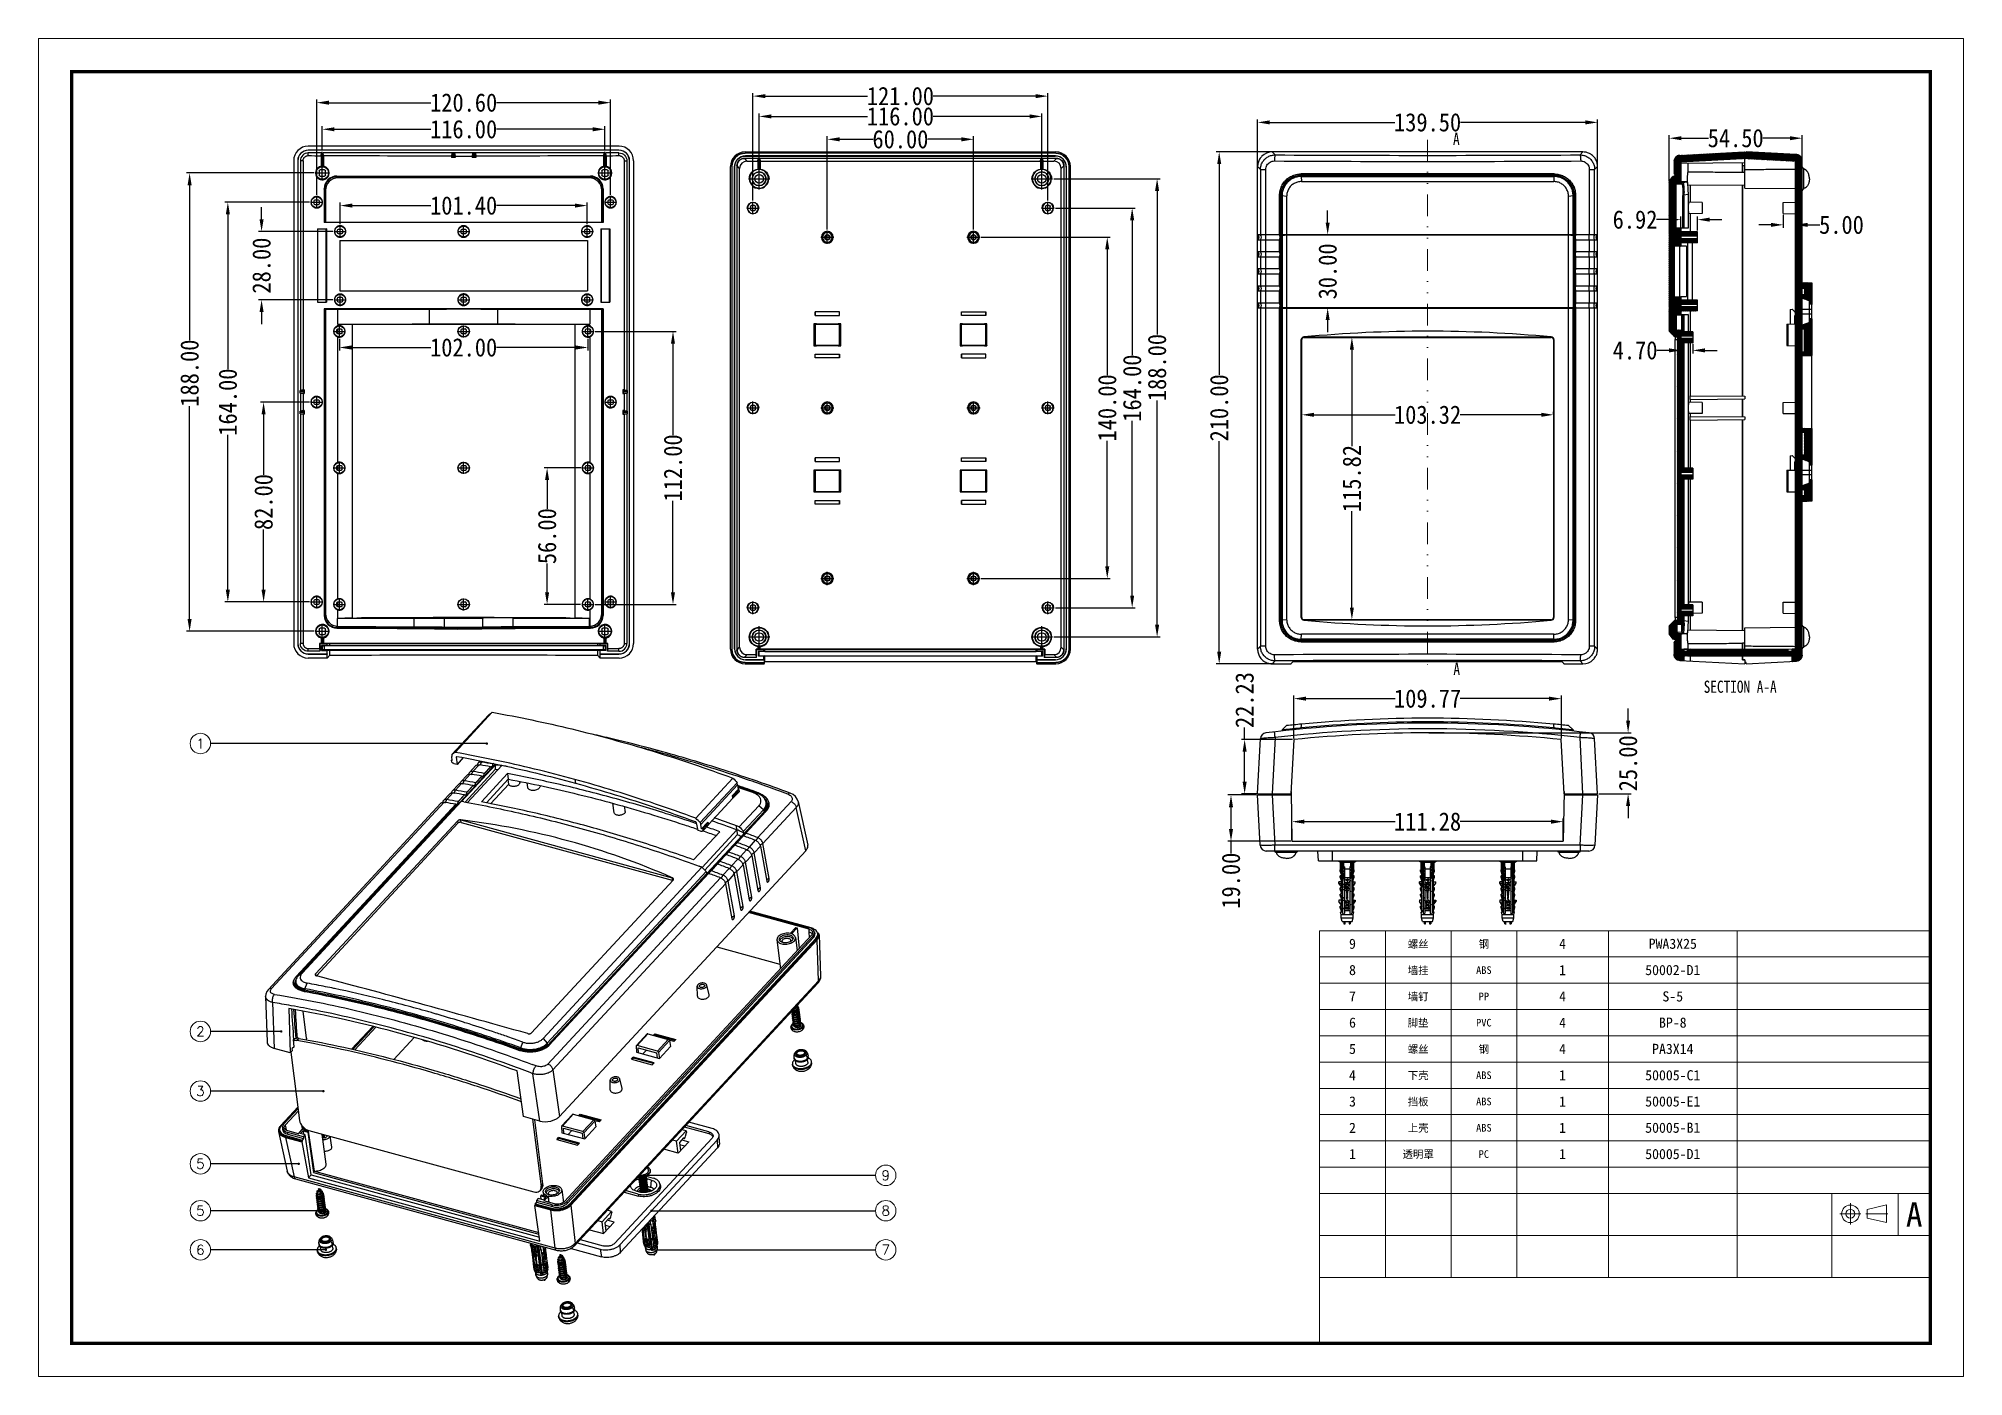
# Model space of a CAD drawing. Header units: inches. Extents: x 1964 to 3446, y -1690 to -1141.
# Drawn here: x 1964 to 2754, y -1690 to -1141 of the extents above; entities that cross this region are included whole.
import ezdxf
from ezdxf.enums import TextEntityAlignment as Align
from ezdxf.lldxf.tags import DXFTag

# ---------------------------------------------------------------- set-up
doc = ezdxf.new("R2010")
doc.units = ezdxf.units.IN
doc.header["$MEASUREMENT"] = 0
doc.linetypes.add('DIVIDE', pattern=[31.75, 12.7, -6.35, 0, -6.35, 0, -6.35])
doc.layers.get('0').update_dxf_attribs({"linetype": 'CONTINUOUS'})
doc.layers.get('Defpoints').update_dxf_attribs({"linetype": 'CONTINUOUS'})
doc.layers.add('2', color=7, linetype='CONTINUOUS')
doc.layers.add('3_ALL_AXES', color=7, linetype='CONTINUOUS')
doc.layers.add('from', color=7, linetype='CONTINUOUS', lineweight=13)
doc.layers.add('hatch', color=56, linetype='CONTINUOUS', lineweight=9)
doc.styles.add('FFS', font='SIMFANG.TTF', dxfattribs={"width": 0.9})
doc.styles.add('TXT', font='txt.shx', dxfattribs={"bigfont": 'gbcbig.shx'})
doc.styles.add('宋体', font='SimSun.ttf')
tags = doc.linetypes.add('CENTER', pattern=[2, 1.25, -0.25, 0.25, -0.25]).pattern_tags.tags
tags[10:11] = [DXFTag(74, 4), DXFTag(75, 0), DXFTag(340, '0'), DXFTag(46, 0.0), DXFTag(50, 0.0), DXFTag(44, 0.0), DXFTag(45, 0.0)]
tags[8:9] = [DXFTag(74, 4), DXFTag(75, 0), DXFTag(340, '0'), DXFTag(46, 0.0), DXFTag(50, 0.0), DXFTag(44, 0.0), DXFTag(45, 0.0)]
tags[6:7] = [DXFTag(74, 4), DXFTag(75, 0), DXFTag(340, '0'), DXFTag(46, 0.0), DXFTag(50, 0.0), DXFTag(44, 0.0), DXFTag(45, 0.0)]
tags[4:5] = [DXFTag(74, 4), DXFTag(75, 0), DXFTag(340, '0'), DXFTag(46, 0.0), DXFTag(50, 0.0), DXFTag(44, 0.0), DXFTag(45, 0.0)]
doc.dimstyles.get("Standard").update_dxf_attribs({"dimtxt": 0.18, "dimasz": 0.18, "dimexe": 0.18, "dimexo": 0.0625, "dimgap": 0.09, "dimtad": 0, "dimzin": 0, "dimdsep": 46, "dimtxsty": 'Standard', "dimcen": 0, "dimadec": 0, "dimazin": 0, "dimtfac": 1, "dimtdec": 4, "dimtofl": 0, "dimtmove": 0, "dimatfit": 3, "dimfxl": 0, "dimtolj": 1, "dimtzin": 0, "dimarcsym": 0})

msp = doc.modelspace()

# ---------------------------------------------------------------- texts
at = {"layer": 'from', "color": 6}
for s, height, style, p in [('1', 4, 'TXT', (2030.576, -1429.997)), ('PWA3X25', 4.16, '宋体', (2634.772, -1512.161)), ('50002-D1', 4.16, '宋体', (2634.772, -1522.944)), ('S-5', 4.16, '宋体', (2634.772, -1533.726)), ('2', 4, 'TXT', (2030.576, -1548.104)), ('BP-8', 4.16, '宋体', (2634.772, -1544.509)), ('PA3X14', 4.16, '宋体', (2634.772, -1555.292)), ('50005-C1', 4.16, '宋体', (2634.772, -1566.074)), ('3', 4, 'TXT', (2030.576, -1572.582)), ('50005-E1', 4.16, '宋体', (2634.772, -1576.857)), ('50005-B1', 4.16, '宋体', (2634.772, -1587.64)), ('5', 4, 'TXT', (2030.576, -1602.423)), ('50005-D1', 4.16, '宋体', (2634.772, -1598.423)), ('9', 4, 'TXT', (2311.805, -1607.139)), ('5', 4, 'TXT', (2030.576, -1621.659)), ('8', 4, 'TXT', (2311.805, -1621.659)), ('6', 4, 'TXT', (2030.576, -1637.689)), ('7', 4, 'TXT', (2311.805, -1637.689))]:
    msp.add_text(s, height=height, dxfattribs=dict(at, style=style)).set_placement(p, align=Align.MIDDLE)
at = {"layer": 'from', "style": '宋体'}
for s, height, p in [('9', 4.16, (2503.337, -1512.161)), ('螺丝', 3.12, (2530.294, -1512.161)), ('钢', 3.12, (2557.251, -1512.161)), ('4', 4.16, (2589.532, -1512.161)), ('8', 4.16, (2503.337, -1522.944)), ('墙挂', 3.12, (2530.294, -1522.944)), ('ABS', 3.12, (2557.251, -1522.944)), ('1', 4.16, (2589.532, -1522.944)), ('7', 4.16, (2503.337, -1533.726)), ('墙钉', 3.12, (2530.294, -1533.726)), ('PP', 3.12, (2557.251, -1533.726)), ('4', 4.16, (2589.532, -1533.726)), ('6', 4.16, (2503.337, -1544.509)), ('脚垫', 3.12, (2530.294, -1544.509)), ('PVC', 3.12, (2557.251, -1544.509)), ('4', 4.16, (2589.532, -1544.509)), ('5', 4.16, (2503.337, -1555.292)), ('螺丝', 3.12, (2530.294, -1555.292)), ('钢', 3.12, (2557.251, -1555.292)), ('4', 4.16, (2589.532, -1555.292)), ('4', 4.16, (2503.337, -1566.074)), ('4', 4.16, (2503.337, -1566.074)), ('下壳', 3.12, (2530.294, -1566.074)), ('下壳', 3.12, (2530.294, -1566.074)), ('ABS', 3.12, (2557.251, -1566.074)), ('ABS', 3.12, (2557.251, -1566.074)), ('1', 4.16, (2589.532, -1566.074)), ('1', 4.16, (2589.532, -1566.074)), ('3', 4.16, (2503.337, -1576.857)), ('挡板', 3.12, (2530.294, -1576.857)), ('ABS', 3.12, (2557.251, -1576.857)), ('1', 4.16, (2589.532, -1576.857)), ('2', 4.16, (2503.337, -1587.64)), ('上壳', 3.12, (2530.294, -1587.64)), ('ABS', 3.12, (2557.251, -1587.64)), ('1', 4.16, (2589.532, -1587.64)), ('1', 4.16, (2503.337, -1598.423)), ('透明罩', 3.12, (2530.294, -1598.423)), ('PC', 3.12, (2557.251, -1598.423)), ('1', 4.16, (2589.532, -1598.423))]:
    msp.add_text(s, height=height, dxfattribs=at).set_placement(p, align=Align.MIDDLE)
at = {"layer": 'from', "insert": (2733.842, -1623.223), "char_height": 10, "attachment_point": 5, "style": '宋体'}
msp.add_mtext('{\\fSimSun|b0|i0|c134|p2;A}', dxfattribs=at)
at = {"layer": 'hatch', "color": 6, "width": 0.8}
for s, p in [('A', (2545.952, -1181.876)), ('A', (2546.103, -1399.371)), ('SECTION A-A', (2662.426, -1406.685))]:
    msp.add_text(s, height=5, dxfattribs=at).set_placement(p, align=Align.MIDDLE)

# ---------------------------------------------------------------- blocks, each defined once
blk = doc.blocks.new('*D4')
at = {"color": 6, "lineweight": -2}
for p, q in [((2464.4, -1194.34), (2464.4, -1173.9)), ((2469.4, -1175.15), (2520.66, -1175.15)), ((2598.9, -1175.15), (2547.64, -1175.15)), ((2603.9, -1193.78), (2603.9, -1173.9))]:
    blk.add_line(p, q, dxfattribs=at)
at = {"color": 6}
for points in [[(2469.4, -1174.32), (2469.4, -1175.99), (2464.4, -1175.15)], [(2598.9, -1174.32), (2598.9, -1175.99), (2603.9, -1175.15)]]:
    blk.add_solid(points, dxfattribs=at)
at = {"layer": 'Defpoints', "color": 0}
for p in [(2603.9, -1175.15), (2464.4, -1194.84), (2603.9, -1194.28)]:
    blk.add_point(p, dxfattribs=at)
at = {"color": 4, "insert": (2534.15, -1175.15), "char_height": 7.5, "attachment_point": 5, "style": 'FFS'}
blk.add_mtext('\\A1;139.50', dxfattribs=at)
blk = doc.blocks.new('*D5')
at = {"color": 6, "lineweight": -2}
for p, q in [((2351.01, -1222.28), (2403.95, -1222.28)), ((2402.7, -1227.28), (2402.7, -1278.79)), ((2402.7, -1357.28), (2402.7, -1305.77)), ((2351.01, -1362.28), (2403.95, -1362.28))]:
    blk.add_line(p, q, dxfattribs=at)
at = {"color": 6}
for points in [[(2401.87, -1227.28), (2403.53, -1227.28), (2402.7, -1222.28)], [(2401.87, -1357.28), (2403.53, -1357.28), (2402.7, -1362.28)]]:
    blk.add_solid(points, dxfattribs=at)
at = {"layer": 'Defpoints', "color": 0}
for p in [(2350.51, -1222.28), (2350.51, -1362.28), (2402.7, -1362.28)]:
    blk.add_point(p, dxfattribs=at)
at = {"color": 4, "insert": (2402.7, -1292.28), "char_height": 7.5, "attachment_point": 5, "rotation": 90, "style": 'FFS'}
blk.add_mtext('\\A1;140.00', dxfattribs=at)
blk = doc.blocks.new('*D6')
at = {"color": 6, "lineweight": -2}
for p, q in [((2381.4, -1210.28), (2414.18, -1210.28)), ((2412.93, -1215.28), (2412.93, -1270.68)), ((2412.93, -1369.28), (2412.93, -1297.65)), ((2381.4, -1374.28), (2414.18, -1374.28))]:
    blk.add_line(p, q, dxfattribs=at)
at = {"color": 6}
for points in [[(2412.09, -1215.28), (2413.76, -1215.28), (2412.93, -1210.28)], [(2412.09, -1369.28), (2413.76, -1369.28), (2412.93, -1374.28)]]:
    blk.add_solid(points, dxfattribs=at)
at = {"layer": 'Defpoints', "color": 0}
for p in [(2380.9, -1210.28), (2380.9, -1374.28), (2412.93, -1374.28)]:
    blk.add_point(p, dxfattribs=at)
at = {"color": 4, "insert": (2412.93, -1284.16), "char_height": 7.5, "attachment_point": 5, "rotation": 90, "style": 'FFS'}
blk.add_mtext('\\A1;164.00', dxfattribs=at)
blk = doc.blocks.new('*D7')
at = {"color": 6, "lineweight": -2}
for p, q in [((2380.73, -1198.28), (2424.41, -1198.28)), ((2423.16, -1203.28), (2423.16, -1262.24)), ((2423.16, -1381.28), (2423.16, -1289.22)), ((2380.73, -1386.28), (2424.41, -1386.28))]:
    blk.add_line(p, q, dxfattribs=at)
at = {"color": 6}
for points in [[(2422.32, -1203.28), (2423.99, -1203.28), (2423.16, -1198.28)], [(2422.32, -1381.28), (2423.99, -1381.28), (2423.16, -1386.28)]]:
    blk.add_solid(points, dxfattribs=at)
at = {"layer": 'Defpoints', "color": 0}
for p in [(2380.23, -1198.28), (2380.23, -1386.28), (2423.16, -1386.28)]:
    blk.add_point(p, dxfattribs=at)
at = {"color": 4, "insert": (2423.16, -1275.73), "char_height": 7.5, "attachment_point": 5, "rotation": 90, "style": 'FFS'}
blk.add_mtext('\\A1;188.00', dxfattribs=at)
blk = doc.blocks.new('*D8')
at = {"color": 6, "lineweight": -2}
for p, q in [((2287.83, -1219.1), (2287.83, -1180.85)), ((2292.83, -1182.1), (2306.6, -1182.1)), ((2342.82, -1182.1), (2329.05, -1182.1)), ((2347.82, -1219.1), (2347.82, -1180.85))]:
    blk.add_line(p, q, dxfattribs=at)
at = {"color": 6}
for points in [[(2292.83, -1181.27), (2292.83, -1182.94), (2287.83, -1182.1)], [(2342.82, -1181.27), (2342.82, -1182.94), (2347.82, -1182.1)]]:
    blk.add_solid(points, dxfattribs=at)
at = {"layer": 'Defpoints', "color": 0}
for p in [(2347.82, -1182.1), (2287.83, -1219.6), (2347.82, -1219.6)]:
    blk.add_point(p, dxfattribs=at)
at = {"color": 4, "insert": (2317.83, -1182.1), "char_height": 7.5, "attachment_point": 5, "style": 'FFS'}
blk.add_mtext('\\A1;60.00', dxfattribs=at)
blk = doc.blocks.new('*D9')
at = {"color": 6, "lineweight": -2}
for p, q in [((2257.33, -1207.21), (2257.33, -1163.13)), ((2262.33, -1164.38), (2304.34, -1164.38)), ((2373.33, -1164.38), (2331.32, -1164.38)), ((2378.33, -1207.21), (2378.33, -1163.13))]:
    blk.add_line(p, q, dxfattribs=at)
at = {"color": 6}
for points in [[(2262.33, -1163.55), (2262.33, -1165.21), (2257.33, -1164.38)], [(2373.33, -1163.55), (2373.33, -1165.21), (2378.33, -1164.38)]]:
    blk.add_solid(points, dxfattribs=at)
at = {"layer": 'Defpoints', "color": 0}
for p in [(2378.33, -1164.38), (2257.33, -1207.71), (2378.33, -1207.71)]:
    blk.add_point(p, dxfattribs=at)
at = {"color": 4, "insert": (2317.83, -1164.38), "char_height": 7.5, "attachment_point": 5, "style": 'FFS'}
blk.add_mtext('\\A1;121.00', dxfattribs=at)
blk = doc.blocks.new('*D10')
at = {"color": 6, "lineweight": -2}
for p, q in [((2259.83, -1193.38), (2259.83, -1171.45)), ((2264.83, -1172.7), (2304.34, -1172.7)), ((2370.83, -1172.7), (2331.32, -1172.7)), ((2375.83, -1193.38), (2375.83, -1171.45))]:
    blk.add_line(p, q, dxfattribs=at)
at = {"color": 6}
for points in [[(2264.83, -1171.87), (2264.83, -1173.54), (2259.83, -1172.7)], [(2370.83, -1171.87), (2370.83, -1173.54), (2375.83, -1172.7)]]:
    blk.add_solid(points, dxfattribs=at)
at = {"layer": 'Defpoints', "color": 0}
for p in [(2375.83, -1172.7), (2259.83, -1193.88), (2375.83, -1193.88)]:
    blk.add_point(p, dxfattribs=at)
at = {"color": 4, "insert": (2317.83, -1172.7), "char_height": 7.5, "attachment_point": 5, "style": 'FFS'}
blk.add_mtext('\\A1;116.00', dxfattribs=at)
blk = doc.blocks.new('*D11')
at = {"color": 6, "lineweight": -2}
for p, q in [((2087.59, -1263.89), (2087.59, -1268.76)), ((2189.59, -1263.89), (2189.59, -1268.76)), ((2092.59, -1267.51), (2125.11, -1267.51)), ((2184.59, -1267.51), (2152.08, -1267.51))]:
    blk.add_line(p, q, dxfattribs=at)
at = {"color": 6}
for points in [[(2092.59, -1266.67), (2092.59, -1268.34), (2087.59, -1267.51)], [(2184.59, -1266.67), (2184.59, -1268.34), (2189.59, -1267.51)]]:
    blk.add_solid(points, dxfattribs=at)
at = {"layer": 'Defpoints', "color": 0}
for p in [(2087.59, -1263.39), (2189.59, -1263.39), (2189.59, -1267.51)]:
    blk.add_point(p, dxfattribs=at)
at = {"color": 4, "insert": (2138.59, -1267.51), "char_height": 7.5, "attachment_point": 5, "style": 'FFS'}
blk.add_mtext('\\A1;102.00', dxfattribs=at)
blk = doc.blocks.new('*D12')
at = {"color": 6, "lineweight": -2}
for p, q in [((2087.89, -1216.93), (2087.89, -1208.03)), ((2189.29, -1216.93), (2189.29, -1208.03)), ((2092.89, -1209.28), (2125.11, -1209.28)), ((2184.29, -1209.28), (2152.08, -1209.28))]:
    blk.add_line(p, q, dxfattribs=at)
at = {"color": 6}
for points in [[(2092.89, -1208.44), (2092.89, -1210.11), (2087.89, -1209.28)], [(2184.29, -1208.44), (2184.29, -1210.11), (2189.29, -1209.28)]]:
    blk.add_solid(points, dxfattribs=at)
at = {"layer": 'Defpoints', "color": 0}
for p in [(2189.29, -1209.28), (2087.89, -1217.43), (2189.29, -1217.43)]:
    blk.add_point(p, dxfattribs=at)
at = {"color": 4, "insert": (2138.59, -1209.28), "char_height": 7.5, "attachment_point": 5, "style": 'FFS'}
blk.add_mtext('\\A1;101.40', dxfattribs=at)
blk = doc.blocks.new('*D13')
at = {"color": 6, "lineweight": -2}
for p, q in [((2078.3, -1204.93), (2078.3, -1165.81)), ((2083.3, -1167.06), (2125.11, -1167.06)), ((2193.9, -1167.06), (2152.08, -1167.06)), ((2198.9, -1204.93), (2198.9, -1165.81))]:
    blk.add_line(p, q, dxfattribs=at)
at = {"color": 6}
for points in [[(2083.3, -1166.23), (2083.3, -1167.9), (2078.3, -1167.06)], [(2193.9, -1166.23), (2193.9, -1167.9), (2198.9, -1167.06)]]:
    blk.add_solid(points, dxfattribs=at)
at = {"layer": 'Defpoints', "color": 0}
for p in [(2198.9, -1167.06), (2078.3, -1205.43), (2198.9, -1205.43)]:
    blk.add_point(p, dxfattribs=at)
at = {"color": 4, "insert": (2138.6, -1167.06), "char_height": 7.5, "attachment_point": 5, "style": 'FFS'}
blk.add_mtext('\\A1;120.60', dxfattribs=at)
blk = doc.blocks.new('*D14')
at = {"color": 6, "lineweight": -2}
for p, q in [((2080.59, -1186.66), (2080.59, -1176.73)), ((2196.59, -1186.72), (2196.59, -1176.73)), ((2085.59, -1177.98), (2125.11, -1177.98)), ((2191.59, -1177.98), (2152.08, -1177.98))]:
    blk.add_line(p, q, dxfattribs=at)
at = {"color": 6}
for points in [[(2085.59, -1177.15), (2085.59, -1178.82), (2080.59, -1177.98)], [(2191.59, -1177.15), (2191.59, -1178.82), (2196.59, -1177.98)]]:
    blk.add_solid(points, dxfattribs=at)
at = {"layer": 'Defpoints', "color": 0}
for p in [(2196.59, -1177.98), (2080.59, -1187.16), (2196.59, -1187.22)]:
    blk.add_point(p, dxfattribs=at)
at = {"color": 4, "insert": (2138.59, -1177.98), "char_height": 7.5, "attachment_point": 5, "style": 'FFS'}
blk.add_mtext('\\A1;116.00', dxfattribs=at)
blk = doc.blocks.new('*D1')
at = {"color": 6, "lineweight": -2}
for p, q in [((2186.84, -1316.91), (2171.59, -1316.91)), ((2172.84, -1321.91), (2172.84, -1333.7)), ((2172.84, -1367.91), (2172.84, -1356.11)), ((2186.61, -1372.91), (2171.59, -1372.91))]:
    blk.add_line(p, q, dxfattribs=at)
at = {"color": 6}
for points in [[(2172, -1321.91), (2173.67, -1321.91), (2172.84, -1316.91)], [(2172, -1367.91), (2173.67, -1367.91), (2172.84, -1372.91)]]:
    blk.add_solid(points, dxfattribs=at)
at = {"layer": 'Defpoints', "color": 0}
for p in [(2187.34, -1316.91), (2172.84, -1372.91), (2187.11, -1372.91)]:
    blk.add_point(p, dxfattribs=at)
at = {"color": 4, "insert": (2172.84, -1344.91), "char_height": 7.5, "attachment_point": 5, "rotation": 90, "style": 'FFS'}
blk.add_mtext('\\A1;56.00', dxfattribs=at)
blk = doc.blocks.new('*D15')
at = {"color": 6, "lineweight": -2}
for p, q in [((2192.58, -1260.91), (2225.75, -1260.91)), ((2224.5, -1265.91), (2224.5, -1303.42)), ((2224.5, -1367.91), (2224.5, -1330.4)), ((2192.58, -1372.91), (2225.75, -1372.91))]:
    blk.add_line(p, q, dxfattribs=at)
at = {"color": 6}
for points in [[(2223.66, -1265.91), (2225.33, -1265.91), (2224.5, -1260.91)], [(2223.66, -1367.91), (2225.33, -1367.91), (2224.5, -1372.91)]]:
    blk.add_solid(points, dxfattribs=at)
at = {"layer": 'Defpoints', "color": 0}
for p in [(2192.08, -1260.91), (2192.08, -1372.91), (2224.5, -1372.91)]:
    blk.add_point(p, dxfattribs=at)
at = {"color": 4, "insert": (2224.5, -1316.91), "char_height": 7.5, "attachment_point": 5, "rotation": 90, "style": 'FFS'}
blk.add_mtext('\\A1;112.00', dxfattribs=at)
blk = doc.blocks.new('*D16')
at = {"color": 6, "lineweight": -2}
for p, q in [((2075.32, -1289.91), (2055.25, -1289.91)), ((2056.5, -1294.91), (2056.5, -1319.69)), ((2056.5, -1366.91), (2056.5, -1342.14)), ((2075.32, -1371.91), (2055.25, -1371.91))]:
    blk.add_line(p, q, dxfattribs=at)
at = {"color": 6}
for points in [[(2055.66, -1294.91), (2057.33, -1294.91), (2056.5, -1289.91)], [(2055.66, -1366.91), (2057.33, -1366.91), (2056.5, -1371.91)]]:
    blk.add_solid(points, dxfattribs=at)
at = {"layer": 'Defpoints', "color": 0}
for p in [(2075.82, -1289.91), (2056.5, -1371.91), (2075.82, -1371.91)]:
    blk.add_point(p, dxfattribs=at)
at = {"color": 4, "insert": (2056.5, -1330.91), "char_height": 7.5, "attachment_point": 5, "rotation": 90, "style": 'FFS'}
blk.add_mtext('\\A1;82.00', dxfattribs=at)
blk = doc.blocks.new('*D17')
at = {"color": 6, "lineweight": -2}
for p, q in [((2055.68, -1214.91), (2055.68, -1209.91)), ((2084.92, -1219.91), (2054.43, -1219.91)), ((2084.92, -1247.91), (2054.43, -1247.91)), ((2055.68, -1252.91), (2055.68, -1257.91))]:
    blk.add_line(p, q, dxfattribs=at)
at = {"color": 6}
for points in [[(2054.84, -1214.91), (2056.51, -1214.91), (2055.68, -1219.91)], [(2054.84, -1252.91), (2056.51, -1252.91), (2055.68, -1247.91)]]:
    blk.add_solid(points, dxfattribs=at)
at = {"layer": 'Defpoints', "color": 0}
for p in [(2085.42, -1219.91), (2055.68, -1247.91), (2085.42, -1247.91)]:
    blk.add_point(p, dxfattribs=at)
at = {"color": 4, "insert": (2055.68, -1233.91), "char_height": 7.5, "attachment_point": 5, "rotation": 90, "style": 'FFS'}
blk.add_mtext('\\A1;28.00', dxfattribs=at)
blk = doc.blocks.new('*D18')
at = {"color": 6, "lineweight": -2}
for p, q in [((2075.32, -1207.91), (2040.58, -1207.91)), ((2041.83, -1212.91), (2041.83, -1276.42)), ((2041.83, -1366.91), (2041.83, -1303.4)), ((2075.32, -1371.91), (2040.58, -1371.91))]:
    blk.add_line(p, q, dxfattribs=at)
at = {"color": 6}
for points in [[(2041, -1212.91), (2042.67, -1212.91), (2041.83, -1207.91)], [(2041, -1366.91), (2042.67, -1366.91), (2041.83, -1371.91)]]:
    blk.add_solid(points, dxfattribs=at)
at = {"layer": 'Defpoints', "color": 0}
for p in [(2075.82, -1207.91), (2041.83, -1371.91), (2075.82, -1371.91)]:
    blk.add_point(p, dxfattribs=at)
at = {"color": 4, "insert": (2041.83, -1289.91), "char_height": 7.5, "attachment_point": 5, "rotation": 90, "style": 'FFS'}
blk.add_mtext('\\A1;164.00', dxfattribs=at)
blk = doc.blocks.new('*D19')
at = {"color": 6, "lineweight": -2}
for p, q in [((2077.28, -1195.91), (2024.89, -1195.91)), ((2026.14, -1200.91), (2026.14, -1264.54)), ((2026.14, -1378.91), (2026.14, -1291.52)), ((2077.28, -1383.91), (2024.89, -1383.91))]:
    blk.add_line(p, q, dxfattribs=at)
at = {"color": 6}
for points in [[(2025.3, -1200.91), (2026.97, -1200.91), (2026.14, -1195.91)], [(2025.3, -1378.91), (2026.97, -1378.91), (2026.14, -1383.91)]]:
    blk.add_solid(points, dxfattribs=at)
at = {"layer": 'Defpoints', "color": 0}
for p in [(2077.78, -1195.91), (2026.14, -1383.91), (2077.78, -1383.91)]:
    blk.add_point(p, dxfattribs=at)
at = {"color": 4, "insert": (2026.14, -1278.03), "char_height": 7.5, "attachment_point": 5, "rotation": 90, "style": 'FFS'}
blk.add_mtext('\\A1;188.00', dxfattribs=at)
blk = doc.blocks.new('*D20')
at = {"color": 6, "lineweight": -2}
for p, q in [((2633.33, -1199.2), (2633.33, -1180.39)), ((2638.33, -1181.64), (2649.37, -1181.64)), ((2682.83, -1181.64), (2671.78, -1181.64)), ((2687.83, -1190.59), (2687.83, -1180.39))]:
    blk.add_line(p, q, dxfattribs=at)
at = {"color": 6}
for points in [[(2638.33, -1180.81), (2638.33, -1182.47), (2633.33, -1181.64)], [(2682.83, -1180.81), (2682.83, -1182.47), (2687.83, -1181.64)]]:
    blk.add_solid(points, dxfattribs=at)
at = {"layer": 'Defpoints', "color": 0}
for p in [(2633.33, -1181.64), (2687.83, -1191.09), (2633.33, -1199.7)]:
    blk.add_point(p, dxfattribs=at)
at = {"color": 4, "insert": (2660.58, -1181.64), "char_height": 7.5, "attachment_point": 5, "style": 'FFS'}
blk.add_mtext('\\A1;54.50', dxfattribs=at)
blk = doc.blocks.new('*D2')
at = {"color": 6, "lineweight": -2}
for p, q in [((2499.28, -1263.37), (2504.34, -1263.37)), ((2503.09, -1268.37), (2503.09, -1307.94)), ((2503.09, -1374.19), (2503.09, -1334.62)), ((2497.15, -1379.19), (2504.34, -1379.19))]:
    blk.add_line(p, q, dxfattribs=at)
at = {"color": 6}
for points in [[(2502.25, -1268.37), (2503.92, -1268.37), (2503.09, -1263.37)], [(2502.25, -1374.19), (2503.92, -1374.19), (2503.09, -1379.19)]]:
    blk.add_solid(points, dxfattribs=at)
at = {"layer": 'Defpoints', "color": 0}
for p in [(2498.78, -1263.37), (2496.65, -1379.19), (2503.09, -1379.19)]:
    blk.add_point(p, dxfattribs=at)
at = {"color": 4, "insert": (2503.09, -1321.28), "char_height": 7.5, "attachment_point": 5, "rotation": 90, "style": 'FFS'}
blk.add_mtext('\\A1;115.82', dxfattribs=at)
blk = doc.blocks.new('*D21')
at = {"color": 6, "lineweight": -2}
for p, q in [((2482.49, -1294.66), (2482.49, -1293.87)), ((2487.49, -1295.12), (2520.81, -1295.12)), ((2580.81, -1295.12), (2547.49, -1295.12)), ((2585.81, -1294.66), (2585.81, -1293.87))]:
    blk.add_line(p, q, dxfattribs=at)
at = {"color": 6}
for points in [[(2487.49, -1294.29), (2487.49, -1295.95), (2482.49, -1295.12)], [(2580.81, -1294.29), (2580.81, -1295.95), (2585.81, -1295.12)]]:
    blk.add_solid(points, dxfattribs=at)
at = {"layer": 'Defpoints', "color": 0}
for p in [(2482.49, -1295.16), (2585.81, -1295.12), (2585.81, -1295.16)]:
    blk.add_point(p, dxfattribs=at)
at = {"color": 4, "insert": (2534.15, -1295.12), "char_height": 7.5, "attachment_point": 5, "style": 'FFS'}
blk.add_mtext('\\A1;103.32', dxfattribs=at)
blk = doc.blocks.new('*D3')
at = {"color": 6, "lineweight": -2}
for p, q in [((2493.15, -1216.28), (2493.15, -1211.28)), ((2491.49, -1221.28), (2494.4, -1221.28)), ((2491.41, -1251.28), (2494.4, -1251.28)), ((2493.15, -1256.28), (2493.15, -1261.28))]:
    blk.add_line(p, q, dxfattribs=at)
at = {"color": 6}
for points in [[(2492.32, -1216.28), (2493.98, -1216.28), (2493.15, -1221.28)], [(2492.32, -1256.28), (2493.98, -1256.28), (2493.15, -1251.28)]]:
    blk.add_solid(points, dxfattribs=at)
at = {"layer": 'Defpoints', "color": 0}
for p in [(2490.99, -1221.28), (2490.91, -1251.28), (2493.15, -1251.28)]:
    blk.add_point(p, dxfattribs=at)
at = {"color": 4, "insert": (2493.15, -1236.28), "char_height": 7.5, "attachment_point": 5, "rotation": 90, "style": 'FFS'}
blk.add_mtext('\\A1;30.00', dxfattribs=at)
blk = doc.blocks.new('*D22')
at = {"color": 6, "lineweight": -2}
for p, q in [((2470.37, -1187.28), (2447.39, -1187.28)), ((2448.64, -1192.28), (2448.64, -1278.68)), ((2448.64, -1392.28), (2448.64, -1305.88)), ((2471.15, -1397.28), (2447.39, -1397.28))]:
    blk.add_line(p, q, dxfattribs=at)
at = {"color": 6}
for points in [[(2447.81, -1192.28), (2449.48, -1192.28), (2448.64, -1187.28)], [(2447.81, -1392.28), (2449.48, -1392.28), (2448.64, -1397.28)]]:
    blk.add_solid(points, dxfattribs=at)
at = {"layer": 'Defpoints', "color": 0}
for p in [(2470.87, -1187.28), (2448.64, -1397.28), (2471.65, -1397.28)]:
    blk.add_point(p, dxfattribs=at)
at = {"color": 4, "insert": (2448.64, -1292.28), "char_height": 7.5, "attachment_point": 5, "rotation": 90, "style": 'FFS'}
blk.add_mtext('\\A1;210.00', dxfattribs=at)
blk = doc.blocks.new('*D24')
at = {"color": 6, "lineweight": -2}
for p, q in [((2463.9, -1451.1), (2452.23, -1451.1)), ((2453.48, -1456.1), (2453.48, -1465.1)), ((2478.01, -1470.1), (2452.23, -1470.1)), ((2453.48, -1470.1), (2453.48, -1475.1))]:
    blk.add_line(p, q, dxfattribs=at)
at = {"color": 6}
for points in [[(2452.65, -1456.1), (2454.31, -1456.1), (2453.48, -1451.1)], [(2452.65, -1465.1), (2454.31, -1465.1), (2453.48, -1470.1)]]:
    blk.add_solid(points, dxfattribs=at)
at = {"layer": 'Defpoints', "color": 0}
for p in [(2464.4, -1451.1), (2453.48, -1470.1), (2478.51, -1470.1)]:
    blk.add_point(p, dxfattribs=at)
at = {"color": 4, "insert": (2453.48, -1486.25), "char_height": 7.5, "attachment_point": 5, "rotation": 90, "style": 'FFS'}
blk.add_mtext('\\A1;19.00', dxfattribs=at)
blk = doc.blocks.new('*D25')
at = {"color": 6, "lineweight": -2}
for p, q in [((2478.76, -1428.36), (2457.83, -1428.36)), ((2459.08, -1428.36), (2459.08, -1423.36)), ((2459.08, -1445.6), (2459.08, -1433.36)), ((2463.9, -1450.6), (2457.83, -1450.6))]:
    blk.add_line(p, q, dxfattribs=at)
at = {"color": 6}
for points in [[(2458.24, -1433.36), (2459.91, -1433.36), (2459.08, -1428.36)], [(2458.24, -1445.6), (2459.91, -1445.6), (2459.08, -1450.6)]]:
    blk.add_solid(points, dxfattribs=at)
at = {"layer": 'Defpoints', "color": 0}
for p in [(2459.08, -1428.36), (2479.26, -1428.36), (2464.4, -1450.6)]:
    blk.add_point(p, dxfattribs=at)
at = {"color": 4, "insert": (2459.08, -1412.15), "char_height": 7.5, "attachment_point": 5, "rotation": 90, "style": 'FFS'}
blk.add_mtext('\\A1;22.23', dxfattribs=at)
blk = doc.blocks.new('*D26')
at = {"color": 6, "lineweight": -2}
for p, q in [((2478.51, -1469.6), (2478.51, -1460.79)), ((2589.79, -1469.6), (2589.79, -1460.79)), ((2483.51, -1462.04), (2520.83, -1462.04)), ((2584.79, -1462.04), (2547.47, -1462.04))]:
    blk.add_line(p, q, dxfattribs=at)
at = {"color": 6}
for points in [[(2483.51, -1461.21), (2483.51, -1462.88), (2478.51, -1462.04)], [(2584.79, -1461.21), (2584.79, -1462.88), (2589.79, -1462.04)]]:
    blk.add_solid(points, dxfattribs=at)
at = {"layer": 'Defpoints', "color": 0}
for p in [(2589.79, -1462.04), (2478.51, -1470.1), (2589.79, -1470.1)]:
    blk.add_point(p, dxfattribs=at)
at = {"color": 4, "insert": (2534.15, -1462.04), "char_height": 7.5, "attachment_point": 5, "style": 'FFS'}
blk.add_mtext('\\A1;111.28', dxfattribs=at)
blk = doc.blocks.new('*D27')
at = {"color": 6, "lineweight": -2}
for p, q in [((2479.26, -1427.86), (2479.26, -1410.32)), ((2484.26, -1411.57), (2520.81, -1411.57)), ((2584.04, -1411.57), (2547.49, -1411.57)), ((2589.04, -1427.86), (2589.04, -1410.32))]:
    blk.add_line(p, q, dxfattribs=at)
at = {"color": 6}
for points in [[(2484.26, -1410.74), (2484.26, -1412.4), (2479.26, -1411.57)], [(2584.04, -1410.74), (2584.04, -1412.4), (2589.04, -1411.57)]]:
    blk.add_solid(points, dxfattribs=at)
at = {"layer": 'Defpoints', "color": 0}
for p in [(2589.04, -1411.57), (2479.26, -1428.36), (2589.04, -1428.36)]:
    blk.add_point(p, dxfattribs=at)
at = {"color": 4, "insert": (2534.15, -1411.57), "char_height": 7.5, "attachment_point": 5, "style": 'FFS'}
blk.add_mtext('\\A1;109.77', dxfattribs=at)
blk = doc.blocks.new('*D28')
at = {"color": 6, "lineweight": -2}
for p, q in [((2616.44, -1420.6), (2616.44, -1415.6)), ((2534.65, -1425.6), (2617.69, -1425.6)), ((2604.4, -1450.6), (2617.69, -1450.6)), ((2616.44, -1455.6), (2616.44, -1460.6))]:
    blk.add_line(p, q, dxfattribs=at)
at = {"color": 6}
for points in [[(2615.61, -1420.6), (2617.27, -1420.6), (2616.44, -1425.6)], [(2615.61, -1455.6), (2617.27, -1455.6), (2616.44, -1450.6)]]:
    blk.add_solid(points, dxfattribs=at)
at = {"layer": 'Defpoints', "color": 0}
for p in [(2534.15, -1425.6), (2616.44, -1425.6), (2603.9, -1450.6)]:
    blk.add_point(p, dxfattribs=at)
at = {"color": 4, "insert": (2616.44, -1438.1), "char_height": 7.5, "attachment_point": 5, "rotation": 90, "style": 'FFS'}
blk.add_mtext('\\A1;25.00', dxfattribs=at)
blk = doc.blocks.new('*D29')
at = {"color": 6, "lineweight": -2}
for p, q in [((2680.13, -1213.03), (2680.13, -1218.44)), ((2685.13, -1213.12), (2685.13, -1218.44)), ((2675.13, -1217.19), (2670.13, -1217.19)), ((2690.13, -1217.19), (2695.13, -1217.19))]:
    blk.add_line(p, q, dxfattribs=at)
at = {"color": 6}
for points in [[(2675.13, -1216.36), (2675.13, -1218.02), (2680.13, -1217.19)], [(2690.13, -1216.36), (2690.13, -1218.02), (2685.13, -1217.19)]]:
    blk.add_solid(points, dxfattribs=at)
at = {"layer": 'Defpoints', "color": 0}
for p in [(2680.13, -1212.53), (2685.13, -1212.62), (2685.13, -1217.19)]:
    blk.add_point(p, dxfattribs=at)
at = {"color": 4, "insert": (2704, -1217.19), "char_height": 7.5, "attachment_point": 5, "style": 'FFS'}
blk.add_mtext('\\A1;5.00', dxfattribs=at)
blk = doc.blocks.new('*D30')
at = {"color": 6, "lineweight": -2}
for p, q in [((2633.03, -1215.05), (2628.03, -1215.05)), ((2638.03, -1218.63), (2638.03, -1213.8)), ((2644.95, -1219.53), (2644.95, -1213.8)), ((2649.95, -1215.05), (2654.95, -1215.05))]:
    blk.add_line(p, q, dxfattribs=at)
at = {"color": 6}
for points in [[(2633.03, -1214.21), (2633.03, -1215.88), (2638.03, -1215.05)], [(2649.95, -1214.21), (2649.95, -1215.88), (2644.95, -1215.05)]]:
    blk.add_solid(points, dxfattribs=at)
at = {"layer": 'Defpoints', "color": 0}
for p in [(2638.03, -1215.05), (2638.03, -1219.13), (2644.95, -1220.03)]:
    blk.add_point(p, dxfattribs=at)
at = {"color": 4, "insert": (2619.28, -1215.05), "char_height": 7.5, "attachment_point": 5, "style": 'FFS'}
blk.add_mtext('\\A1;6.92', dxfattribs=at)
blk = doc.blocks.new('*D31')
at = {"color": 6, "lineweight": -2}
for p, q in [((2633.26, -1268.69), (2628.26, -1268.69)), ((2638.26, -1267.11), (2638.26, -1269.94)), ((2642.96, -1266.04), (2642.96, -1269.94)), ((2647.96, -1268.69), (2652.96, -1268.69))]:
    blk.add_line(p, q, dxfattribs=at)
at = {"color": 6}
for points in [[(2633.26, -1267.86), (2633.26, -1269.53), (2638.26, -1268.69)], [(2647.96, -1267.86), (2647.96, -1269.53), (2642.96, -1268.69)]]:
    blk.add_solid(points, dxfattribs=at)
at = {"layer": 'Defpoints', "color": 0}
for p in [(2638.26, -1266.61), (2638.26, -1268.69), (2642.96, -1265.54)]:
    blk.add_point(p, dxfattribs=at)
at = {"color": 4, "insert": (2619.31, -1268.69), "char_height": 7.5, "attachment_point": 5, "style": 'FFS'}
blk.add_mtext('\\A1;4.70', dxfattribs=at)

# ---------------------------------------------------------------- dimensions: what is measured, and where the dimension line sits
for base, p1, p2, override, picture, middle in [((2378.327, -1164.379), (2257.327, -1207.708), (2378.327, -1207.708), {"dimscale": 2.5, "dimtxt": 3, "dimasz": 2, "dimexe": 0.5, "dimexo": 0.2, "dimtxsty": 'FFS', "dimcen": 5.0292, "dimclrd": 6, "dimclre": 6, "dimclrt": 4, "dimtp": 0, "dimtm": 0}, '*D9', (2317.827, -1164.379)), ((2198.896, -1167.063), (2078.296, -1205.434), (2198.896, -1205.434), {"dimscale": 2.5, "dimtxt": 3, "dimasz": 2, "dimexe": 0.5, "dimexo": 0.2, "dimtxsty": 'FFS', "dimcen": 5.0292, "dimclrd": 6, "dimclre": 6, "dimclrt": 4, "dimtp": 0, "dimtm": 0}, '*D13', (2138.596, -1167.063)), ((2375.83, -1172.703), (2259.83, -1193.878), (2375.83, -1193.878), {"dimscale": 2.5, "dimtxt": 3, "dimasz": 2, "dimexe": 0.5, "dimexo": 0.2, "dimtxsty": 'FFS', "dimcen": 5.0292, "dimclrd": 6, "dimclre": 6, "dimclrt": 4, "dimtp": 0, "dimtm": 0}, '*D10', (2317.83, -1172.703)), ((2196.593, -1177.982), (2080.593, -1187.164), (2196.593, -1187.223), {"dimscale": 2.5, "dimtxt": 3, "dimasz": 2, "dimexe": 0.5, "dimexo": 0.2, "dimtxsty": 'FFS', "dimcen": 5.0292, "dimclrd": 6, "dimclre": 6, "dimclrt": 4, "dimtp": 0, "dimtm": 0}, '*D14', (2138.593, -1177.982)), ((2603.9, -1175.155), (2464.4, -1194.841), (2603.9, -1194.281), {"dimscale": 2.5, "dimtxt": 3, "dimasz": 2, "dimexe": 0.5, "dimexo": 0.2, "dimtxsty": 'FFS', "dimcen": 5.0292, "dimclrd": 6, "dimclre": 6, "dimclrt": 4, "dimtp": 0, "dimtm": 0}, '*D4', (2534.15, -1175.155)), ((2633.326, -1181.639), (2687.826, -1191.094), (2633.326, -1199.696), {"dimscale": 2.5, "dimtxt": 3, "dimasz": 2, "dimexe": 0.5, "dimexo": 0.2, "dimtxsty": 'FFS', "dimcen": 5.0292, "dimclrd": 6, "dimclre": 6, "dimclrt": 4, "dimtp": 0, "dimtm": 0}, '*D20', (2660.576, -1181.639)), ((2347.824, -1182.102), (2287.828, -1219.597), (2347.824, -1219.597), {"dimscale": 2.5, "dimtxt": 3, "dimasz": 2, "dimexe": 0.5, "dimexo": 0.2, "dimtxsty": 'FFS', "dimcen": 5.0292, "dimclrd": 6, "dimclre": 6, "dimclrt": 4, "dimtp": 0, "dimtm": 0}, '*D8', (2317.826, -1182.102)), ((2189.293, -1209.277), (2087.893, -1217.435), (2189.293, -1217.435), {"dimscale": 2.5, "dimtxt": 3, "dimasz": 2, "dimexe": 0.5, "dimexo": 0.2, "dimtxsty": 'FFS', "dimcen": 5.0292, "dimclrd": 6, "dimclre": 6, "dimclrt": 4, "dimtp": 0, "dimtm": 0}, '*D12', (2138.593, -1209.277)), ((2638.026, -1215.047), (2644.948, -1220.027), (2638.026, -1219.129), {"dimscale": 2.5, "dimtxt": 3, "dimasz": 2, "dimexe": 0.5, "dimexo": 0.2, "dimtxsty": 'FFS', "dimcen": 5.0292, "dimclrd": 6, "dimclre": 6, "dimclrt": 4}, '*D30', (2619.281, -1215.047)), ((2685.126, -1217.191), (2680.126, -1212.528), (2685.126, -1212.615), {"dimscale": 2.5, "dimtxt": 3, "dimasz": 2, "dimexe": 0.5, "dimexo": 0.2, "dimtxsty": 'FFS', "dimcen": 5.0292, "dimclrd": 6, "dimclre": 6, "dimclrt": 4}, '*D29', (2703.998, -1217.191)), ((2189.593, -1267.505), (2087.593, -1263.394), (2189.593, -1263.394), {"dimscale": 2.5, "dimtxt": 3, "dimasz": 2, "dimexe": 0.5, "dimexo": 0.2, "dimtxsty": 'FFS', "dimcen": 5.0292, "dimclrd": 6, "dimclre": 6, "dimclrt": 4, "dimtp": 0, "dimtm": 0}, '*D11', (2138.593, -1267.505)), ((2638.258, -1268.693), (2642.957, -1265.535), (2638.258, -1266.613), {"dimscale": 2.5, "dimtxt": 3, "dimasz": 2, "dimexe": 0.5, "dimexo": 0.2, "dimtxsty": 'FFS', "dimcen": 5.0292, "dimclrd": 6, "dimclre": 6, "dimclrt": 4}, '*D31', (2619.313, -1268.693)), ((2585.812, -1295.12), (2482.488, -1295.159), (2585.812, -1295.159), {"dimscale": 2.5, "dimtxt": 3, "dimasz": 2, "dimexe": 0.5, "dimexo": 0.2, "dimtxsty": 'FFS', "dimcen": 5.0292, "dimclrd": 6, "dimclre": 6, "dimclrt": 4, "dimtp": 0, "dimtm": 0}, '*D21', (2534.15, -1295.12)), ((2589.037, -1411.569), (2479.263, -1428.362), (2589.037, -1428.362), {"dimscale": 2.5, "dimtxt": 3, "dimasz": 2, "dimexe": 0.5, "dimexo": 0.2, "dimtxsty": 'FFS', "dimcen": 5.0292, "dimclrd": 6, "dimclre": 6, "dimclrt": 4}, '*D27', (2534.15, -1411.569)), ((2589.792, -1462.045), (2478.508, -1470.096), (2589.792, -1470.096), {"dimscale": 2.5, "dimtxt": 3, "dimasz": 2, "dimexe": 0.5, "dimexo": 0.2, "dimtxsty": 'FFS', "dimcen": 5.0292, "dimclrd": 6, "dimclre": 6, "dimclrt": 4}, '*D26', (2534.15, -1462.045))]:
    dim = msp.add_linear_dim(base=base, p1=p1, p2=p2, dimstyle='Standard', override=override)
    dim.commit()
    dim.dimension.update_dxf_attribs({"geometry": picture, "text_midpoint": middle, "dimtype": 160})
for base, p1, p2, override, picture, middle in [((2448.643, -1397.278), (2470.868, -1187.278), (2471.645, -1397.278), {"dimscale": 2.5, "dimtxt": 3, "dimasz": 2, "dimexe": 0.5, "dimexo": 0.2, "dimtxsty": 'FFS', "dimcen": 5.0292, "dimclrd": 6, "dimclre": 6, "dimclrt": 4, "dimtp": 0, "dimtm": 0}, '*D22', (2448.643, -1292.278)), ((2026.135, -1383.911), (2077.783, -1195.911), (2077.783, -1383.911), {"dimscale": 2.5, "dimtxt": 3, "dimasz": 2, "dimexe": 0.5, "dimexo": 0.2, "dimtxsty": 'FFS', "dimcen": 5.0292, "dimclrd": 6, "dimclre": 6, "dimclrt": 4, "dimtp": 0, "dimtm": 0}, '*D19', (2026.135, -1278.033)), ((2423.157, -1386.278), (2380.23, -1198.278), (2380.23, -1386.278), {"dimscale": 2.5, "dimtxt": 3, "dimasz": 2, "dimexe": 0.5, "dimexo": 0.2, "dimtxsty": 'FFS', "dimcen": 5.0292, "dimclrd": 6, "dimclre": 6, "dimclrt": 4, "dimtp": 0, "dimtm": 0}, '*D7', (2423.157, -1275.732)), ((2041.832, -1371.911), (2075.819, -1207.911), (2075.819, -1371.911), {"dimscale": 2.5, "dimtxt": 3, "dimasz": 2, "dimexe": 0.5, "dimexo": 0.2, "dimtxsty": 'FFS', "dimcen": 5.0292, "dimclrd": 6, "dimclre": 6, "dimclrt": 4, "dimtp": 0, "dimtm": 0}, '*D18', (2041.832, -1289.911)), ((2055.677, -1247.911), (2085.417, -1219.911), (2085.417, -1247.911), {"dimscale": 2.5, "dimtxt": 3, "dimasz": 2, "dimexe": 0.5, "dimexo": 0.2, "dimtxsty": 'FFS', "dimcen": 5.0292, "dimclrd": 6, "dimclre": 6, "dimclrt": 4, "dimtp": 0, "dimtm": 0}, '*D17', (2055.677, -1233.911)), ((2412.928, -1374.278), (2380.898, -1210.278), (2380.898, -1374.278), {"dimscale": 2.5, "dimtxt": 3, "dimasz": 2, "dimexe": 0.5, "dimexo": 0.2, "dimtxsty": 'FFS', "dimcen": 5.0292, "dimclrd": 6, "dimclre": 6, "dimclrt": 4, "dimtp": 0, "dimtm": 0}, '*D6', (2412.928, -1284.164)), ((2493.15, -1251.278), (2490.993, -1221.278), (2490.908, -1251.278), {"dimscale": 2.5, "dimtxt": 3, "dimasz": 2, "dimexe": 0.5, "dimexo": 0.2, "dimtxsty": 'FFS', "dimcen": 5.0292, "dimclrd": 6, "dimclre": 6, "dimclrt": 4, "dimtp": 0, "dimtm": 0}, '*D3', (2493.15, -1236.278)), ((2402.699, -1362.278), (2350.505, -1222.278), (2350.505, -1362.278), {"dimscale": 2.5, "dimtxt": 3, "dimasz": 2, "dimexe": 0.5, "dimexo": 0.2, "dimtxsty": 'FFS', "dimcen": 5.0292, "dimclrd": 6, "dimclre": 6, "dimclrt": 4, "dimtp": 0, "dimtm": 0}, '*D5', (2402.699, -1292.278)), ((2224.498, -1372.914), (2192.076, -1260.911), (2192.076, -1372.914), {"dimscale": 2.5, "dimtxt": 3, "dimasz": 2, "dimexe": 0.5, "dimexo": 0.2, "dimtxsty": 'FFS', "dimcen": 5.0292, "dimclrd": 6, "dimclre": 6, "dimclrt": 4, "dimtp": 0, "dimtm": 0}, '*D15', (2224.498, -1316.913)), ((2503.086, -1379.19), (2498.781, -1263.367), (2496.65, -1379.19), {"dimscale": 2.5, "dimtxt": 3, "dimasz": 2, "dimexe": 0.5, "dimexo": 0.2, "dimtxsty": 'FFS', "dimcen": 5.0292, "dimclrd": 6, "dimclre": 6, "dimclrt": 4, "dimtp": 0, "dimtm": 0}, '*D2', (2503.086, -1321.278)), ((2056.497, -1371.911), (2075.819, -1289.911), (2075.819, -1371.911), {"dimscale": 2.5, "dimtxt": 3, "dimasz": 2, "dimexe": 0.5, "dimexo": 0.2, "dimtxsty": 'FFS', "dimcen": 5.0292, "dimclrd": 6, "dimclre": 6, "dimclrt": 4, "dimtp": 0, "dimtm": 0}, '*D16', (2056.497, -1330.911)), ((2172.837, -1372.906), (2187.336, -1316.909), (2187.111, -1372.906), {"dimscale": 2.5, "dimtxt": 3, "dimasz": 2, "dimexe": 0.5, "dimexo": 0.2, "dimtxsty": 'FFS', "dimcen": 5.0292, "dimclrd": 6, "dimclre": 6, "dimclrt": 4, "dimtp": 0, "dimtm": 0}, '*D1', (2172.837, -1344.907)), ((2459.077, -1428.362), (2464.4, -1450.596), (2479.263, -1428.362), {"dimscale": 2.5, "dimtxt": 3, "dimasz": 2, "dimexe": 0.5, "dimexo": 0.2, "dimtxsty": 'FFS', "dimcen": 5.0292, "dimclrd": 6, "dimclre": 6, "dimclrt": 4}, '*D25', (2459.077, -1412.154)), ((2616.439, -1425.596), (2603.9, -1450.596), (2534.15, -1425.596), {"dimscale": 2.5, "dimtxt": 3, "dimasz": 2, "dimexe": 0.5, "dimexo": 0.2, "dimtxsty": 'FFS', "dimcen": 5.0292, "dimclrd": 6, "dimclre": 6, "dimclrt": 4}, '*D28', (2616.439, -1438.096)), ((2453.481, -1470.096), (2464.4, -1451.096), (2478.508, -1470.096), {"dimscale": 2.5, "dimtxt": 3, "dimasz": 2, "dimexe": 0.5, "dimexo": 0.2, "dimtxsty": 'FFS', "dimcen": 5.0292, "dimclrd": 6, "dimclre": 6, "dimclrt": 4}, '*D24', (2453.481, -1486.249))]:
    dim = msp.add_linear_dim(base=base, p1=p1, p2=p2, angle=90, dimstyle='Standard', override=override)
    dim.commit()
    dim.dimension.update_dxf_attribs({"geometry": picture, "text_midpoint": middle, "dimtype": 160})

# ---------------------------------------------------------------- hatches: boundary and pattern name
h = msp.add_hatch()
h.set_pattern_fill('DEFAULT__3', color=2, scale=0.228247, angle=125, style=0)
h.set_pattern_definition([(125, (2141.25107, -1534.14512), (-0.186968945, -0.130917065), [])])
edge = h.paths.add_edge_path()
edge.add_line((2638.026, -1221.278), (2638.026, -1223.278))
edge.add_line((2638.026, -1223.278), (2644.948, -1223.278))
edge.add_line((2644.948, -1223.278), (2644.948, -1224.529))
edge.add_line((2644.948, -1224.529), (2638.026, -1224.65))
edge.add_line((2638.026, -1224.65), (2638.026, -1225.92))
edge.add_line((2638.026, -1225.92), (2635.326, -1225.778))
edge.add_line((2635.326, -1225.778), (2635.326, -1221.278))
edge.add_line((2635.326, -1221.278), (2633.326, -1221.243))
edge.add_line((2633.326, -1221.243), (2633.326, -1199.432))
edge.add_line((2633.326, -1199.432), (2634.825, -1197.367))
edge.add_line((2634.825, -1197.367), (2635.327, -1197.279))
edge.add_line((2635.327, -1197.279), (2635.826, -1197.191))
edge.add_line((2635.826, -1197.191), (2635.826, -1196.786))
edge.add_spline(control_points=[(2635.826, -1196.786), (2635.826, -1196.532), (2635.663, -1196.338), (2635.413, -1196.294)], knot_values=[0, 0, 0, 0, 1, 1, 1, 1], degree=3, periodic=0)
edge.add_line((2635.413, -1196.293), (2635.326, -1196.278))
edge.add_line((2635.326, -1196.278), (2635.326, -1191.171))
edge.add_spline(control_points=[(2637.695, -1188.674), (2636.293, -1188.748), (2635.326, -1189.766), (2635.326, -1191.171)], knot_values=[0, 0, 0, 0, 1, 1, 1, 1], degree=3, periodic=0)
edge.add_line((2637.695, -1188.674), (2664.326, -1187.278))
edge.add_line((2664.326, -1187.278), (2664.326, -1188.926))
edge.add_line((2664.326, -1188.926), (2663.326, -1188.978))
edge.add_line((2663.326, -1188.978), (2663.326, -1190.031))
edge.add_line((2663.326, -1190.031), (2638.026, -1191.357))
edge.add_line((2638.026, -1191.357), (2638.026, -1199.543))
edge.add_line((2638.026, -1199.543), (2636.369, -1199.836))
edge.add_line((2636.369, -1199.836), (2636.026, -1200.309))
edge.add_line((2636.026, -1200.309), (2636.026, -1218.474))
edge.add_line((2636.026, -1218.474), (2638.026, -1218.578))
edge.add_line((2638.026, -1218.578), (2638.026, -1219.907))
edge.add_line((2638.026, -1219.907), (2644.948, -1220.027))
edge.add_line((2644.948, -1220.027), (2644.948, -1221.278))
edge.add_line((2644.948, -1221.278), (2638.026, -1221.278))
edge = h.paths.add_edge_path()
edge.add_line((2638.026, -1249.278), (2638.026, -1251.278))
edge.add_line((2638.026, -1251.278), (2644.948, -1251.278))
edge.add_line((2644.948, -1251.278), (2644.948, -1252.529))
edge.add_line((2644.948, -1252.529), (2638.026, -1252.65))
edge.add_line((2638.026, -1252.65), (2638.026, -1253.979))
edge.add_line((2638.026, -1253.979), (2636.158, -1254.076))
edge.add_line((2636.158, -1254.076), (2636.158, -1260.228))
edge.add_line((2636.158, -1260.228), (2638.258, -1260.338))
edge.add_line((2638.258, -1260.338), (2638.258, -1260.94))
edge.add_line((2638.258, -1260.94), (2642.957, -1261.022))
edge.add_line((2642.957, -1261.022), (2642.957, -1262.278))
edge.add_line((2642.957, -1262.278), (2638.258, -1262.278))
edge.add_line((2638.258, -1262.278), (2638.258, -1263.978))
edge.add_line((2638.258, -1263.978), (2638.258, -1264.278))
edge.add_line((2638.258, -1264.278), (2642.957, -1264.278))
edge.add_line((2642.957, -1264.278), (2642.957, -1265.535))
edge.add_line((2642.957, -1265.535), (2638.258, -1265.617))
edge.add_line((2638.258, -1265.617), (2638.258, -1316.937))
edge.add_line((2638.258, -1316.937), (2642.957, -1317.019))
edge.add_line((2642.957, -1317.019), (2642.957, -1318.276))
edge.add_line((2642.957, -1318.276), (2638.258, -1318.276))
edge.add_line((2638.258, -1318.276), (2638.258, -1318.646))
edge.add_line((2638.258, -1318.646), (2638.258, -1320.276))
edge.add_line((2638.258, -1320.276), (2642.957, -1320.276))
edge.add_line((2642.957, -1320.276), (2642.957, -1321.533))
edge.add_line((2642.957, -1321.533), (2638.258, -1321.615))
edge.add_line((2638.258, -1321.615), (2638.258, -1372.935))
edge.add_line((2638.258, -1372.935), (2642.957, -1373.017))
edge.add_line((2642.957, -1373.017), (2642.957, -1374.273))
edge.add_line((2642.957, -1374.273), (2638.258, -1374.273))
edge.add_line((2638.258, -1374.273), (2638.258, -1376.273))
edge.add_line((2638.258, -1376.273), (2642.957, -1376.273))
edge.add_line((2642.957, -1376.273), (2642.957, -1377.53))
edge.add_line((2642.957, -1377.53), (2638.258, -1377.612))
edge.add_line((2638.258, -1377.612), (2638.258, -1380.574))
edge.add_line((2638.258, -1380.574), (2636.528, -1380.665))
edge.add_line((2636.528, -1380.665), (2636.128, -1381.065))
edge.add_line((2636.128, -1381.065), (2636.128, -1384.605))
edge.add_line((2636.128, -1384.605), (2636.522, -1385.075))
edge.add_line((2636.522, -1385.075), (2638.026, -1385.339))
edge.add_line((2638.026, -1385.339), (2638.026, -1391.278))
edge.add_line((2638.026, -1391.278), (2639.326, -1391.29))
edge.add_line((2639.326, -1391.29), (2639.326, -1392.257))
edge.add_line((2639.326, -1392.257), (2636.826, -1392.278))
edge.add_line((2636.826, -1392.278), (2636.826, -1393.978))
edge.add_line((2636.826, -1393.978), (2639.326, -1394))
edge.add_line((2639.326, -1394), (2639.326, -1395.968))
edge.add_line((2639.326, -1395.968), (2637.695, -1395.883))
edge.add_spline(control_points=[(2637.695, -1395.883), (2636.293, -1395.809), (2635.326, -1394.791), (2635.326, -1393.386)], knot_values=[0, 0, 0, 0, 1, 1, 1, 1], degree=3, periodic=0)
edge.add_line((2635.326, -1393.386), (2635.326, -1388.279))
edge.add_line((2635.326, -1388.279), (2635.413, -1388.263))
edge.add_spline(control_points=[(2635.826, -1387.771), (2635.826, -1388.025), (2635.663, -1388.219), (2635.413, -1388.263)], knot_values=[0, 0, 0, 0, 1, 1, 1, 1], degree=3, periodic=0)
edge.add_line((2635.826, -1387.771), (2635.826, -1387.366))
edge.add_line((2635.826, -1387.366), (2635.327, -1387.278))
edge.add_line((2635.327, -1387.278), (2634.825, -1387.19))
edge.add_line((2634.825, -1387.19), (2633.326, -1385.125))
edge.add_line((2633.326, -1385.125), (2633.326, -1381.721))
edge.add_line((2633.326, -1381.721), (2635.664, -1379.383))
edge.add_line((2635.664, -1379.383), (2636.758, -1379.19))
edge.add_line((2636.758, -1379.19), (2636.758, -1263.367))
edge.add_line((2636.758, -1263.367), (2635.664, -1263.174))
edge.add_line((2635.664, -1263.174), (2633.326, -1260.836))
edge.add_line((2633.326, -1260.836), (2633.326, -1251.313))
edge.add_line((2633.326, -1251.313), (2635.326, -1251.278))
edge.add_line((2635.326, -1251.278), (2635.326, -1246.778))
edge.add_line((2635.326, -1246.778), (2638.026, -1246.637))
edge.add_line((2638.026, -1246.637), (2638.026, -1247.907))
edge.add_line((2638.026, -1247.907), (2644.948, -1248.027))
edge.add_line((2644.948, -1248.027), (2644.948, -1249.278))
edge.add_line((2644.948, -1249.278), (2638.026, -1249.278))
h = msp.add_hatch()
h.set_pattern_fill('DEFAULT__1', color=2, scale=0.275059, angle=325, style=0)
h.set_pattern_definition([(325, (2141.25107, -1534.14512), (0.15776715, 0.22531484), [])])
edge = h.paths.add_edge_path()
edge.add_line((2685.126, -1391.278), (2685.126, -1191.046))
edge.add_line((2685.126, -1191.046), (2663.426, -1189.909))
edge.add_line((2663.426, -1189.909), (2663.426, -1188.977))
edge.add_line((2663.426, -1188.977), (2664.326, -1188.93))
edge.add_line((2664.326, -1188.93), (2664.326, -1187.805))
edge.add_line((2664.326, -1187.805), (2664.826, -1187.778))
edge.add_line((2664.826, -1187.778), (2664.826, -1187.278))
edge.add_line((2664.826, -1187.278), (2685.457, -1188.36))
edge.add_spline(control_points=[(2687.826, -1190.856), (2687.826, -1189.452), (2686.859, -1188.433), (2685.457, -1188.36)], knot_values=[0, 0, 0, 0, 1, 1, 1, 1], degree=3, periodic=0)
edge.add_line((2687.826, -1190.856), (2687.826, -1269.676))
edge.add_line((2687.826, -1269.676), (2687.441, -1269.71))
edge.add_line((2687.441, -1269.71), (2687.441, -1314.847))
edge.add_line((2687.441, -1314.847), (2687.826, -1314.881))
edge.add_line((2687.826, -1314.881), (2687.826, -1393.701))
edge.add_spline(control_points=[(2687.826, -1393.701), (2687.826, -1395.105), (2686.859, -1396.124), (2685.457, -1396.197)], knot_values=[0, 0, 0, 0, 1, 1, 1, 1], degree=3, periodic=0)
edge.add_line((2685.457, -1396.197), (2683.826, -1396.283))
edge.add_line((2683.826, -1396.283), (2683.826, -1394))
edge.add_line((2683.826, -1394), (2685.826, -1393.983))
edge.add_line((2685.826, -1393.983), (2685.826, -1392.274))
edge.add_line((2685.826, -1392.274), (2683.826, -1392.257))
edge.add_line((2683.826, -1392.257), (2683.826, -1391.29))
edge.add_line((2683.826, -1391.29), (2685.126, -1391.278))
h = msp.add_hatch()
h.set_pattern_fill('DEFAULT__2', color=2, scale=0.36935, angle=245, style=0)
h.set_pattern_definition([(245, (2141.25107, -1534.14512), (0.33474516, -0.15609423), [])])
h.paths.add_polyline_path([(2633.327, -1221.328), (2635.327, -1221.433), (2635.327, -1251.124), (2633.327, -1251.229)])
h = msp.add_hatch()
h.set_pattern_fill('A', color=2, scale=0.351143, angle=125, style=0)
h.set_pattern_definition([(125, (2141.25107, -1534.14512), (-0.2876392, -0.20140713), [])])
h.paths.add_polyline_path([(2691.826, -1240.988), (2691.826, -1249.82), (2690.826, -1249.785), (2690.826, -1248.37), (2687.826, -1247.278), (2687.826, -1245.831), (2688.826, -1245.778), (2688.826, -1243.331), (2687.826, -1243.278), (2687.826, -1240.778)])
h.paths.add_polyline_path([(2691.826, -1255.737), (2691.826, -1270.778), (2687.826, -1270.918), (2687.826, -1269.331), (2688.826, -1269.278), (2688.826, -1259.778), (2687.826, -1259.726), (2687.826, -1258.278), (2690.826, -1257.187), (2690.826, -1255.772)])
h.paths.add_polyline_path([(2691.826, -1300.778), (2691.826, -1315.82), (2690.826, -1315.785), (2690.826, -1314.37), (2687.826, -1313.278), (2687.826, -1311.831), (2688.826, -1311.778), (2688.826, -1302.278), (2687.826, -1302.226), (2687.826, -1300.639)])
h.paths.add_polyline_path([(2691.826, -1321.737), (2691.826, -1330.569), (2687.826, -1330.778), (2687.826, -1328.278), (2688.826, -1328.226), (2688.826, -1325.778), (2687.826, -1325.726), (2687.826, -1324.278), (2690.826, -1323.187), (2690.826, -1321.772)])
h = msp.add_hatch()
h.set_pattern_fill('DEFAULT__4', color=2, scale=0.187655, angle=325, style=0)
h.set_pattern_definition([(325, (2141.25107, -1534.14512), (0.1076344, 0.153717855), [])])
h.paths.add_polyline_path([(2685.75, -1393.978), (2637.051, -1393.978), (2637.14, -1392.278), (2640.651, -1392.278), (2640.693, -1391.478), (2682.109, -1391.478), (2682.151, -1392.278), (2685.661, -1392.278)])

# ---------------------------------------------------------------- linework, layer by layer
at = {"color": 7, "linetype": 'Continuous'}
for p, q in [((2597.908, -1187.278), (2470.392, -1187.278)), ((2470.392, -1187.278), (2471.6, -1188.486)), ((2596.7, -1188.486), (2597.908, -1187.278)), ((2635.326, -1191.171), (2635.326, -1196.278)), ((2635.326, -1191.171), (2635.326, -1196.278)), ((2637.695, -1188.674), (2664.326, -1187.278)), ((2637.695, -1188.674), (2664.326, -1187.278)), ((2638.026, -1191.357), (2663.326, -1190.031)), ((2638.026, -1191.357), (2663.326, -1190.031)), ((2638.026, -1191.357), (2638.026, -1199.543)), ((2638.026, -1191.357), (2638.026, -1199.543)), ((2638.037, -1191.89), (2664.326, -1191.66)), ((2641.053, -1195.56), (2641.053, -1191.863)), ((2664.326, -1188.926), (2663.326, -1188.978)), ((2664.326, -1188.926), (2663.326, -1188.978)), ((2663.326, -1190.031), (2663.326, -1188.978)), ((2663.326, -1190.031), (2663.326, -1188.978)), ((2664.326, -1189.983), (2663.326, -1189.931)), ((2663.326, -1195.726), (2663.326, -1191.669)), ((2664.326, -1188.93), (2663.426, -1188.977)), ((2664.326, -1188.93), (2663.426, -1188.977)), ((2663.426, -1189.909), (2663.426, -1188.977)), ((2663.426, -1189.909), (2663.426, -1188.977)), ((2685.126, -1191.046), (2663.426, -1189.909)), ((2685.126, -1191.046), (2663.426, -1189.909)), ((2663.426, -1192.977), (2663.426, -1191.668)), ((2664.326, -1188.93), (2664.326, -1187.278)), ((2664.326, -1188.926), (2664.326, -1187.278)), ((2664.826, -1187.778), (2664.326, -1187.805)), ((2664.826, -1187.778), (2664.326, -1187.805)), ((2664.326, -1188.93), (2664.326, -1187.805)), ((2664.326, -1202.096), (2664.326, -1189.983)), ((2685.457, -1188.36), (2664.826, -1187.278)), ((2664.826, -1187.778), (2664.826, -1187.278)), ((2685.457, -1188.36), (2664.826, -1187.278)), ((2664.826, -1187.778), (2664.826, -1187.278)), ((2685.126, -1391.278), (2685.126, -1191.046)), ((2685.126, -1391.278), (2685.126, -1191.046)), ((2687.826, -1393.701), (2687.826, -1190.856)), ((2687.826, -1269.676), (2687.826, -1190.856)), ((2465.586, -1194.456), (2464.4, -1193.27)), ((2464.4, -1391.278), (2464.4, -1193.278)), ((2465.586, -1194.456), (2467.781, -1194.456)), ((2465.586, -1194.456), (2465.586, -1221.278)), ((2467.781, -1221.278), (2467.781, -1194.456)), ((2482.247, -1197.278), (2482.296, -1197.19)), ((2482.247, -1197.278), (2534.149, -1197.279)), ((2482.256, -1196.294), (2482.248, -1196.279)), ((2482.248, -1197.278), (2482.281, -1197.367)), ((2534.149, -1196.278), (2482.249, -1196.278)), ((2482.256, -1196.294), (2534.149, -1196.293)), ((2482.281, -1197.366), (2534.149, -1197.367)), ((2482.281, -1197.366), (2482.382, -1199.431)), ((2534.149, -1197.19), (2482.294, -1197.19)), ((2482.296, -1196.786), (2586.004, -1196.786)), ((2482.386, -1199.431), (2585.913, -1199.431)), ((2586.051, -1196.278), (2534.149, -1196.278)), ((2534.149, -1196.293), (2586.044, -1196.294)), ((2586.006, -1197.19), (2534.149, -1197.19)), ((2534.149, -1197.279), (2586.053, -1197.278)), ((2534.149, -1197.367), (2586.019, -1197.366)), ((2586.019, -1197.367), (2585.918, -1199.431)), ((2586.004, -1197.19), (2586.053, -1197.278)), ((2586.019, -1197.367), (2586.052, -1197.278)), ((2586.052, -1196.279), (2586.044, -1196.294)), ((2600.519, -1194.456), (2602.714, -1194.456)), ((2600.519, -1194.456), (2600.519, -1221.278)), ((2603.9, -1193.27), (2602.714, -1194.456)), ((2602.714, -1221.278), (2602.714, -1194.456)), ((2603.9, -1391.287), (2603.9, -1193.27)), ((2633.326, -1199.432), (2634.825, -1197.367)), ((2633.326, -1199.432), (2634.825, -1197.367)), ((2633.326, -1199.432), (2633.326, -1221.243)), ((2633.326, -1199.432), (2633.326, -1221.243)), ((2635.826, -1197.191), (2634.825, -1197.367)), ((2635.327, -1197.279), (2634.825, -1197.367)), ((2635.413, -1196.293), (2635.323, -1196.278)), ((2635.413, -1196.293), (2635.326, -1196.278)), ((2635.826, -1197.191), (2635.327, -1197.279)), ((2635.826, -1196.786), (2635.826, -1197.191)), ((2635.826, -1196.786), (2635.826, -1197.191)), ((2636.369, -1199.836), (2636.026, -1200.309)), ((2636.369, -1199.836), (2636.026, -1200.309)), ((2636.026, -1200.309), (2638.455, -1200.309)), ((2636.026, -1200.309), (2636.026, -1218.474)), ((2636.026, -1200.309), (2636.026, -1218.474)), ((2638.026, -1199.543), (2636.369, -1199.836)), ((2638.026, -1199.543), (2636.369, -1199.836)), ((2636.369, -1199.836), (2638.802, -1199.836)), ((2640.502, -1199.544), (2638.026, -1199.543)), ((2638.802, -1199.836), (2638.455, -1200.309)), ((2638.833, -1199.835), (2640.502, -1199.544)), ((2663.326, -1193.278), (2663.426, -1193.278)), ((2664.326, -1195.715), (2663.326, -1195.706)), ((2664.326, -1192.977), (2663.426, -1192.977)), ((2663.426, -1192.977), (2663.426, -1195.706)), ((2688.426, -1193.978), (2688.426, -1202.578)), ((2473.4, -1205.167), (2473.959, -1205.167)), ((2473.4, -1221.278), (2473.4, -1205.167)), ((2473.425, -1205.167), (2473.425, -1221.379)), ((2473.959, -1379.39), (2473.959, -1205.167)), ((2474.367, -1205.167), (2474.4, -1205.167)), ((2474.367, -1251.279), (2474.367, -1205.167)), ((2474.434, -1205.256), (2474.4, -1205.167)), ((2476.316, -1205.52), (2474.433, -1205.256)), ((2474.433, -1205.256), (2474.434, -1221.261)), ((2476.316, -1205.52), (2476.317, -1221.242)), ((2593.867, -1205.255), (2591.977, -1205.52)), ((2591.977, -1221.242), (2591.977, -1205.52)), ((2593.9, -1205.167), (2593.867, -1205.255)), ((2593.867, -1221.261), (2593.867, -1205.255)), ((2593.9, -1205.167), (2593.933, -1205.167)), ((2593.933, -1205.167), (2593.933, -1251.278)), ((2594.341, -1205.167), (2594.9, -1205.167)), ((2594.341, -1205.167), (2594.341, -1379.39)), ((2594.875, -1221.379), (2594.875, -1205.167)), ((2594.9, -1205.167), (2594.9, -1221.278)), ((2639.336, -1205.348), (2638.957, -1205.397)), ((2638.958, -1218.473), (2638.957, -1205.397)), ((2639.339, -1205.348), (2639.337, -1218.491)), ((2641.024, -1204.772), (2639.348, -1205.064)), ((2641.024, -1204.772), (2641.024, -1218.579)), ((2664.323, -1200.842), (2641.108, -1201.045)), ((2646.881, -1208.027), (2641.358, -1207.93)), ((2642.005, -1207.942), (2642.005, -1201.037)), ((2646.881, -1208.027), (2646.881, -1212.53)), ((2663.326, -1287.466), (2663.326, -1200.851)), ((2663.426, -1200.85), (2663.426, -1287.466)), ((2664.326, -1202.097), (2685.126, -1202.278)), ((2680.126, -1208.029), (2685.126, -1207.941)), ((2680.126, -1212.528), (2680.126, -1208.029)), ((2646.881, -1212.53), (2641.358, -1212.627)), ((2642.005, -1219.976), (2642.005, -1212.615)), ((2680.126, -1212.528), (2685.126, -1212.615)), ((2473.4, -1221.278), (2464.662, -1221.278)), ((2464.662, -1223.278), (2473.4, -1223.278)), ((2465.586, -1223.278), (2465.586, -1228.278)), ((2467.781, -1228.278), (2467.781, -1223.278)), ((2473.4, -1228.278), (2473.4, -1223.278)), ((2473.425, -1223.178), (2473.425, -1228.379)), ((2474.367, -1221.46), (2474.433, -1221.408)), ((2474.433, -1221.408), (2474.433, -1251.149)), ((2476.317, -1221.278), (2474.434, -1221.278)), ((2476.767, -1221.243), (2476.317, -1221.242)), ((2476.54, -1221.278), (2476.317, -1221.278)), ((2476.323, -1221.329), (2476.323, -1251.228)), ((2477.667, -1221.279), (2476.54, -1221.278)), ((2477.667, -1221.328), (2477.667, -1221.243)), ((2590.633, -1221.328), (2590.633, -1221.243)), ((2591.76, -1221.278), (2590.633, -1221.278)), ((2591.977, -1221.242), (2591.529, -1221.243)), ((2591.977, -1221.278), (2591.76, -1221.278)), ((2593.867, -1221.278), (2591.977, -1221.278)), ((2591.977, -1251.228), (2591.977, -1221.329)), ((2593.933, -1221.46), (2593.867, -1221.408)), ((2593.867, -1221.408), (2593.867, -1251.149)), ((2594.875, -1228.379), (2594.875, -1223.178)), ((2603.638, -1221.278), (2594.9, -1221.278)), ((2594.9, -1223.278), (2603.638, -1223.278)), ((2594.9, -1223.278), (2594.9, -1228.278)), ((2600.519, -1223.278), (2600.519, -1228.278)), ((2602.714, -1228.278), (2602.714, -1223.278)), ((2635.326, -1221.278), (2633.326, -1221.243)), ((2635.326, -1221.278), (2633.326, -1221.243)), ((2633.327, -1221.328), (2635.327, -1221.433)), ((2633.327, -1221.328), (2633.327, -1251.229)), ((2633.327, -1221.328), (2633.327, -1251.229)), ((2633.327, -1221.328), (2635.327, -1221.433)), ((2635.326, -1221.328), (2633.664, -1221.328)), ((2635.326, -1221.278), (2635.326, -1225.778)), ((2635.326, -1221.278), (2635.326, -1225.778)), ((2635.327, -1221.433), (2635.327, -1251.124)), ((2635.327, -1221.433), (2635.327, -1251.124)), ((2638.026, -1218.578), (2636.026, -1218.474)), ((2638.026, -1218.578), (2636.026, -1218.474)), ((2638.026, -1218.473), (2638.957, -1218.473)), ((2641.024, -1218.579), (2638.026, -1218.578)), ((2638.026, -1218.578), (2638.026, -1219.907)), ((2638.026, -1218.578), (2638.026, -1219.907)), ((2644.948, -1220.027), (2638.026, -1219.907)), ((2644.948, -1220.027), (2638.026, -1219.907)), ((2644.948, -1221.278), (2638.026, -1221.278)), ((2638.026, -1221.278), (2638.026, -1223.278)), ((2644.948, -1221.278), (2638.026, -1221.278)), ((2638.026, -1221.278), (2638.026, -1223.278)), ((2644.948, -1223.278), (2638.026, -1223.278)), ((2644.948, -1223.278), (2638.026, -1223.278)), ((2638.027, -1221.678), (2644.948, -1221.678)), ((2644.948, -1222.878), (2638.027, -1222.878)), ((2639.337, -1218.491), (2638.958, -1218.473)), ((2641.024, -1218.579), (2639.337, -1218.491)), ((2644.948, -1224.529), (2644.948, -1220.027)), ((2644.948, -1221.278), (2644.948, -1220.027)), ((2644.948, -1224.529), (2644.948, -1223.278)), ((2473.4, -1228.278), (2464.662, -1228.278)), ((2464.662, -1230.278), (2473.4, -1230.278)), ((2465.586, -1230.278), (2465.586, -1235.278)), ((2467.781, -1235.278), (2467.781, -1230.278)), ((2473.4, -1235.278), (2473.4, -1230.278)), ((2473.425, -1230.178), (2473.425, -1235.379)), ((2594.875, -1235.379), (2594.875, -1230.178)), ((2603.638, -1228.278), (2594.9, -1228.278)), ((2594.9, -1230.278), (2603.638, -1230.278)), ((2594.9, -1230.278), (2594.9, -1235.278)), ((2600.519, -1230.278), (2600.519, -1235.278)), ((2602.714, -1235.278), (2602.714, -1230.278)), ((2635.326, -1225.778), (2638.026, -1225.92)), ((2635.326, -1225.778), (2638.026, -1225.92)), ((2637.694, -1246.654), (2637.694, -1225.902)), ((2644.948, -1224.529), (2638.026, -1224.65)), ((2644.948, -1224.529), (2638.026, -1224.65)), ((2638.026, -1224.65), (2638.026, -1225.92)), ((2638.026, -1224.65), (2638.026, -1225.92)), ((2640.393, -1225.921), (2638.026, -1225.92)), ((2640.393, -1225.921), (2640.393, -1246.636)), ((2640.934, -1247.957), (2640.934, -1224.6)), ((2642.762, -1224.568), (2642.762, -1247.989)), ((2473.4, -1235.278), (2464.662, -1235.278)), ((2464.662, -1237.278), (2473.4, -1237.278)), ((2465.586, -1237.278), (2465.586, -1242.278)), ((2467.781, -1242.278), (2467.781, -1237.278)), ((2473.4, -1242.278), (2473.4, -1237.278)), ((2473.425, -1237.178), (2473.425, -1242.379)), ((2594.875, -1242.379), (2594.875, -1237.178)), ((2603.638, -1235.278), (2594.9, -1235.278)), ((2594.9, -1237.278), (2594.9, -1242.278)), ((2594.9, -1237.278), (2603.638, -1237.278)), ((2600.519, -1237.278), (2600.519, -1242.278)), ((2602.714, -1242.278), (2602.714, -1237.278)), ((2473.4, -1242.278), (2464.662, -1242.278)), ((2464.662, -1244.278), (2473.4, -1244.278)), ((2465.586, -1244.278), (2465.586, -1249.278)), ((2467.781, -1249.278), (2467.781, -1244.278)), ((2473.4, -1249.278), (2473.4, -1244.278)), ((2473.425, -1244.178), (2473.425, -1249.379)), ((2594.875, -1249.379), (2594.875, -1244.178)), ((2603.638, -1242.278), (2594.9, -1242.278)), ((2594.9, -1244.278), (2594.9, -1249.278)), ((2594.9, -1244.278), (2603.638, -1244.278)), ((2600.519, -1244.278), (2600.519, -1249.278)), ((2602.714, -1249.278), (2602.714, -1244.278)), ((2635.326, -1246.778), (2638.026, -1246.637)), ((2635.326, -1246.778), (2638.026, -1246.637)), ((2635.326, -1246.778), (2635.326, -1251.278)), ((2635.326, -1246.778), (2635.326, -1251.278)), ((2638.023, -1246.637), (2638.026, -1246.637)), ((2638.026, -1246.637), (2638.026, -1247.907)), ((2638.026, -1246.637), (2638.026, -1247.907)), ((2644.948, -1248.027), (2638.026, -1247.907)), ((2644.948, -1248.027), (2638.026, -1247.907)), ((2644.948, -1252.529), (2644.948, -1248.027)), ((2644.948, -1249.278), (2644.948, -1248.027)), ((2687.826, -1240.778), (2691.826, -1240.988)), ((2687.826, -1240.778), (2691.826, -1240.988)), ((2687.826, -1240.778), (2687.826, -1243.278)), ((2688.826, -1243.331), (2687.826, -1243.278)), ((2688.826, -1243.331), (2687.826, -1243.278)), ((2687.826, -1245.831), (2688.826, -1245.778)), ((2687.826, -1245.831), (2688.826, -1245.778)), ((2687.826, -1245.831), (2687.826, -1247.278)), ((2690.826, -1248.37), (2687.826, -1247.278)), ((2690.826, -1248.37), (2687.826, -1247.278)), ((2688.826, -1243.331), (2688.826, -1245.778)), ((2688.826, -1243.331), (2688.826, -1245.778)), ((2691.826, -1330.569), (2691.826, -1240.988)), ((2691.826, -1240.988), (2691.826, -1249.82)), ((2473.4, -1249.278), (2464.662, -1249.278)), ((2464.662, -1251.278), (2473.4, -1251.278)), ((2465.586, -1251.278), (2465.586, -1390.101)), ((2467.781, -1390.101), (2467.781, -1251.278)), ((2473.4, -1379.39), (2473.4, -1251.278)), ((2473.425, -1251.178), (2473.425, -1379.39)), ((2474.433, -1251.149), (2474.367, -1251.097)), ((2474.367, -1251.287), (2474.433, -1251.287)), ((2474.367, -1379.39), (2474.367, -1251.287)), ((2474.431, -1251.279), (2476.322, -1251.278)), ((2474.431, -1251.305), (2474.435, -1379.302)), ((2476.319, -1251.315), (2476.768, -1251.314)), ((2476.322, -1251.278), (2476.54, -1251.278)), ((2476.322, -1251.305), (2476.326, -1379.036)), ((2476.54, -1251.278), (2477.667, -1251.278)), ((2477.667, -1251.228), (2477.667, -1251.313)), ((2534.15, -1251.279), (2477.667, -1251.278)), ((2477.667, -1251.313), (2534.15, -1251.313)), ((2590.633, -1251.278), (2534.15, -1251.279)), ((2534.15, -1251.313), (2590.633, -1251.313)), ((2590.633, -1251.314), (2590.633, -1251.228)), ((2590.633, -1251.278), (2591.76, -1251.278)), ((2591.529, -1251.314), (2591.977, -1251.315)), ((2591.76, -1251.278), (2591.977, -1251.278)), ((2591.977, -1251.278), (2593.867, -1251.278)), ((2591.977, -1379.036), (2591.977, -1251.305)), ((2593.867, -1251.149), (2593.933, -1251.097)), ((2593.867, -1251.287), (2593.933, -1251.287)), ((2593.867, -1379.302), (2593.867, -1251.305)), ((2593.933, -1251.287), (2593.933, -1379.39)), ((2594.875, -1379.39), (2594.875, -1251.178)), ((2603.638, -1249.278), (2594.9, -1249.278)), ((2594.9, -1251.278), (2594.9, -1379.39)), ((2594.9, -1251.278), (2603.638, -1251.278)), ((2600.519, -1251.278), (2600.519, -1390.101)), ((2602.714, -1390.101), (2602.714, -1251.278)), ((2635.326, -1251.278), (2633.326, -1251.313)), ((2635.326, -1251.278), (2633.326, -1251.313)), ((2633.326, -1251.313), (2633.326, -1260.836)), ((2633.326, -1251.313), (2633.326, -1260.836)), ((2635.327, -1251.124), (2633.327, -1251.229)), ((2635.327, -1251.124), (2633.327, -1251.229)), ((2633.664, -1251.229), (2635.326, -1251.229)), ((2636.158, -1254.076), (2638.026, -1253.979)), ((2636.158, -1254.076), (2638.026, -1253.979)), ((2636.158, -1254.076), (2636.158, -1260.228)), ((2636.158, -1254.076), (2636.158, -1260.228)), ((2644.948, -1249.278), (2638.026, -1249.278)), ((2638.026, -1249.278), (2638.026, -1251.278)), ((2644.948, -1249.278), (2638.026, -1249.278)), ((2638.026, -1249.278), (2638.026, -1251.278)), ((2644.948, -1251.278), (2638.026, -1251.278)), ((2644.948, -1251.278), (2638.026, -1251.278)), ((2644.948, -1252.529), (2638.026, -1252.65)), ((2644.948, -1252.529), (2638.026, -1252.65)), ((2638.026, -1252.65), (2638.026, -1253.979)), ((2638.026, -1252.65), (2638.026, -1253.979)), ((2638.026, -1253.979), (2641.024, -1253.978)), ((2638.027, -1249.678), (2644.948, -1249.678)), ((2644.948, -1250.878), (2638.027, -1250.878)), ((2638.467, -1254.084), (2638.957, -1254.084)), ((2638.467, -1260.943), (2638.467, -1254.084)), ((2638.955, -1254.075), (2639.341, -1254.075)), ((2638.955, -1260.952), (2638.955, -1254.075)), ((2641.024, -1253.978), (2639.343, -1254.066)), ((2639.343, -1254.066), (2639.343, -1260.959)), ((2641.024, -1253.978), (2641.024, -1260.988)), ((2642.005, -1261.005), (2642.005, -1252.581)), ((2644.948, -1252.529), (2644.948, -1251.278)), ((2682.926, -1251.921), (2683.734, -1251.778)), ((2682.926, -1251.921), (2682.926, -1257.855)), ((2684.89, -1252.934), (2683.734, -1251.778)), ((2684.726, -1254.468), (2684.997, -1254.369)), ((2684.726, -1254.468), (2684.726, -1257.792)), ((2687.826, -1251.778), (2691.826, -1251.778)), ((2691.826, -1253.778), (2687.826, -1253.778)), ((2690.826, -1257.187), (2690.826, -1248.37)), ((2690.826, -1249.785), (2690.826, -1248.37)), ((2691.826, -1249.82), (2690.826, -1249.785)), ((2691.826, -1249.82), (2690.826, -1249.785)), ((2691.826, -1255.737), (2690.826, -1255.772)), ((2691.826, -1255.737), (2690.826, -1255.772)), ((2690.826, -1257.187), (2690.826, -1255.772)), ((2691.826, -1255.737), (2691.826, -1270.778)), ((2483.4, -1263.174), (2584.9, -1263.174)), ((2483.4, -1263.367), (2483.4, -1263.174)), ((2483.4, -1263.367), (2584.9, -1263.367)), ((2584.9, -1263.174), (2584.9, -1263.367)), ((2635.664, -1263.174), (2633.326, -1260.836)), ((2635.664, -1263.174), (2633.326, -1260.836)), ((2636.758, -1263.367), (2635.664, -1263.174)), ((2636.758, -1263.367), (2635.664, -1263.174)), ((2636.158, -1260.228), (2638.467, -1260.349)), ((2636.158, -1260.228), (2638.258, -1260.338)), ((2636.758, -1263.367), (2636.758, -1379.19)), ((2636.758, -1263.367), (2636.758, -1379.19)), ((2638.258, -1260.94), (2638.258, -1260.338)), ((2638.258, -1260.94), (2638.258, -1260.338)), ((2642.957, -1261.022), (2638.258, -1260.94)), ((2642.957, -1261.022), (2638.258, -1260.94)), ((2642.957, -1262.278), (2638.258, -1262.278)), ((2638.258, -1264.278), (2638.258, -1262.278)), ((2638.258, -1263.978), (2638.258, -1262.278)), ((2642.957, -1262.278), (2638.258, -1262.278)), ((2638.258, -1262.678), (2642.957, -1262.678)), ((2642.957, -1263.878), (2638.258, -1263.878)), ((2642.957, -1261.022), (2642.957, -1265.535)), ((2642.957, -1261.022), (2642.957, -1262.278)), ((2681.626, -1257.901), (2685.126, -1257.778)), ((2681.626, -1257.901), (2681.626, -1266.656)), ((2682.108, -1266.673), (2682.108, -1257.884)), ((2690.826, -1257.187), (2687.826, -1258.278)), ((2690.826, -1257.187), (2687.826, -1258.278)), ((2687.826, -1258.278), (2687.826, -1259.726)), ((2687.826, -1259.726), (2688.826, -1259.778)), ((2687.826, -1259.726), (2688.826, -1259.778)), ((2687.826, -1259.841), (2688.826, -1259.841)), ((2688.826, -1269.278), (2688.826, -1259.778)), ((2688.826, -1269.278), (2688.826, -1259.778)), ((2482.313, -1264.278), (2482.488, -1264.278)), ((2482.313, -1378.278), (2482.313, -1264.278)), ((2482.488, -1378.278), (2482.488, -1264.278)), ((2585.812, -1264.278), (2585.812, -1378.278)), ((2585.812, -1264.278), (2585.987, -1264.278)), ((2585.987, -1264.278), (2585.987, -1378.278)), ((2635.765, -1264.278), (2636.758, -1264.278)), ((2635.765, -1378.278), (2635.765, -1264.278)), ((2638.258, -1264.278), (2638.258, -1263.978)), ((2642.957, -1264.278), (2638.258, -1264.278)), ((2642.957, -1264.278), (2638.258, -1264.278)), ((2642.957, -1265.535), (2638.258, -1265.617)), ((2642.957, -1265.535), (2638.258, -1265.617)), ((2638.258, -1316.937), (2638.258, -1265.617)), ((2638.258, -1316.937), (2638.258, -1265.617)), ((2638.467, -1316.94), (2638.467, -1265.614)), ((2638.957, -1316.949), (2638.955, -1265.605)), ((2639.343, -1265.598), (2639.343, -1316.956)), ((2641.024, -1265.569), (2641.024, -1316.985)), ((2642.005, -1287.28), (2642.005, -1265.552)), ((2642.957, -1264.278), (2642.957, -1265.535)), ((2681.626, -1266.656), (2685.126, -1266.778)), ((2687.441, -1269.71), (2687.826, -1269.676)), ((2687.441, -1269.71), (2687.826, -1269.676)), ((2687.441, -1314.847), (2687.441, -1269.71)), ((2687.441, -1314.847), (2687.441, -1269.71)), ((2687.826, -1271.679), (2687.441, -1271.712)), ((2687.826, -1269.331), (2688.826, -1269.278)), ((2687.826, -1269.331), (2688.826, -1269.278)), ((2687.826, -1269.331), (2687.826, -1270.918)), ((2687.826, -1270.918), (2691.826, -1270.778)), ((2687.826, -1270.918), (2691.826, -1270.778)), ((2641.945, -1287.279), (2664.326, -1287.474)), ((2641.945, -1288.778), (2641.945, -1287.279)), ((2664.326, -1287.474), (2664.326, -1288.583)), ((2646.881, -1290.027), (2641.358, -1289.93)), ((2646.881, -1294.53), (2641.358, -1294.627)), ((2641.945, -1288.778), (2664.326, -1288.583)), ((2642.005, -1289.942), (2642.005, -1288.777)), ((2642.005, -1295.78), (2642.005, -1294.615)), ((2646.881, -1290.027), (2646.881, -1294.53)), ((2663.326, -1295.966), (2663.326, -1288.591)), ((2663.426, -1288.591), (2663.426, -1295.966)), ((2680.126, -1290.029), (2685.126, -1289.941)), ((2680.126, -1294.528), (2680.126, -1290.029)), ((2680.126, -1294.528), (2685.126, -1294.615)), ((2641.945, -1295.779), (2664.326, -1295.974)), ((2641.945, -1297.278), (2641.945, -1295.779)), ((2641.945, -1297.278), (2664.326, -1297.083)), ((2642.005, -1317.002), (2642.005, -1297.277)), ((2663.326, -1383.706), (2663.326, -1297.091)), ((2663.426, -1297.091), (2663.426, -1383.707)), ((2664.326, -1295.974), (2664.326, -1297.083)), ((2687.826, -1300.639), (2691.826, -1300.778)), ((2687.826, -1300.639), (2691.826, -1300.778)), ((2687.826, -1300.639), (2687.826, -1302.226)), ((2687.826, -1302.226), (2688.826, -1302.278)), ((2687.826, -1302.226), (2688.826, -1302.278)), ((2688.826, -1302.278), (2688.826, -1311.778)), ((2688.826, -1302.278), (2688.826, -1311.778)), ((2691.826, -1300.778), (2691.826, -1315.82)), ((2642.957, -1317.019), (2638.258, -1316.937)), ((2642.957, -1317.019), (2638.258, -1316.937)), ((2642.957, -1318.276), (2638.258, -1318.276)), ((2638.258, -1320.276), (2638.258, -1318.276)), ((2638.258, -1318.646), (2638.258, -1318.276)), ((2642.957, -1318.276), (2638.258, -1318.276)), ((2638.258, -1320.276), (2638.258, -1318.646)), ((2638.258, -1318.676), (2642.957, -1318.676)), ((2642.957, -1317.019), (2642.957, -1321.533)), ((2642.957, -1317.019), (2642.957, -1318.276)), ((2681.626, -1317.901), (2685.126, -1317.778)), ((2681.626, -1317.901), (2681.626, -1326.656)), ((2682.108, -1326.673), (2682.108, -1317.884)), ((2682.926, -1311.921), (2683.734, -1311.778)), ((2682.926, -1311.921), (2682.926, -1317.855)), ((2684.89, -1312.934), (2683.734, -1311.778)), ((2684.726, -1314.468), (2684.997, -1314.369)), ((2684.726, -1314.468), (2684.726, -1317.792)), ((2687.441, -1312.845), (2687.826, -1312.878)), ((2687.826, -1314.881), (2687.441, -1314.847)), ((2687.826, -1314.881), (2687.441, -1314.847)), ((2688.826, -1311.716), (2687.826, -1311.716)), ((2687.826, -1311.831), (2688.826, -1311.778)), ((2687.826, -1311.831), (2688.826, -1311.778)), ((2687.826, -1311.831), (2687.826, -1313.278)), ((2690.826, -1314.37), (2687.826, -1313.278)), ((2690.826, -1314.37), (2687.826, -1313.278)), ((2687.826, -1393.701), (2687.826, -1314.881)), ((2687.826, -1317.778), (2691.826, -1317.778)), ((2690.826, -1323.187), (2690.826, -1314.37)), ((2690.826, -1314.37), (2690.826, -1315.785)), ((2691.826, -1315.82), (2690.826, -1315.785)), ((2691.826, -1315.82), (2690.826, -1315.785)), ((2642.957, -1319.876), (2638.258, -1319.876)), ((2642.957, -1320.276), (2638.258, -1320.276)), ((2642.957, -1320.276), (2638.258, -1320.276)), ((2642.957, -1321.533), (2638.258, -1321.615)), ((2642.957, -1321.533), (2638.258, -1321.615)), ((2638.258, -1372.935), (2638.258, -1321.615)), ((2638.258, -1372.935), (2638.258, -1321.615)), ((2638.467, -1372.938), (2638.467, -1321.612)), ((2638.959, -1372.947), (2638.957, -1321.603)), ((2639.343, -1321.596), (2639.343, -1372.953)), ((2641.024, -1321.566), (2641.024, -1372.983)), ((2642.005, -1371.942), (2642.005, -1321.549)), ((2642.957, -1320.276), (2642.957, -1321.533)), ((2681.626, -1326.656), (2685.126, -1326.778)), ((2691.826, -1319.778), (2687.826, -1319.778)), ((2690.826, -1323.187), (2687.826, -1324.278)), ((2690.826, -1323.187), (2687.826, -1324.278)), ((2687.826, -1324.278), (2687.826, -1325.726)), ((2687.826, -1325.726), (2688.826, -1325.778)), ((2687.826, -1325.726), (2688.826, -1325.778)), ((2688.826, -1325.778), (2688.826, -1328.226)), ((2688.826, -1325.778), (2688.826, -1328.226)), ((2691.826, -1321.737), (2690.826, -1321.772)), ((2691.826, -1321.737), (2690.826, -1321.772)), ((2690.826, -1321.772), (2690.826, -1323.187)), ((2691.826, -1321.737), (2691.826, -1330.569)), ((2687.826, -1328.278), (2688.826, -1328.226)), ((2687.826, -1328.278), (2688.826, -1328.226)), ((2687.826, -1328.278), (2687.826, -1330.778)), ((2691.826, -1330.569), (2687.826, -1330.778)), ((2691.826, -1330.569), (2687.826, -1330.778)), ((2642.957, -1373.017), (2638.258, -1372.935)), ((2642.957, -1373.017), (2638.258, -1372.935)), ((2638.258, -1376.273), (2638.258, -1374.273)), ((2642.957, -1374.273), (2638.258, -1374.273)), ((2638.258, -1376.273), (2638.258, -1374.273)), ((2642.957, -1374.273), (2638.258, -1374.273)), ((2646.881, -1372.027), (2641.358, -1371.93)), ((2642.957, -1373.017), (2642.957, -1377.53)), ((2642.957, -1373.017), (2642.957, -1374.273)), ((2646.881, -1372.027), (2646.881, -1376.53)), ((2680.126, -1372.029), (2685.126, -1371.941)), ((2680.126, -1376.528), (2680.126, -1372.029)), ((2473.959, -1379.39), (2473.4, -1379.39)), ((2474.4, -1379.39), (2474.367, -1379.39)), ((2474.4, -1379.39), (2474.433, -1379.302)), ((2474.435, -1379.302), (2476.326, -1379.036)), ((2482.488, -1378.278), (2482.313, -1378.278)), ((2483.4, -1379.383), (2483.4, -1379.19)), ((2584.9, -1379.19), (2483.4, -1379.19)), ((2584.9, -1379.383), (2483.4, -1379.383)), ((2584.9, -1379.19), (2584.9, -1379.383)), ((2585.987, -1378.278), (2585.812, -1378.278)), ((2591.977, -1379.036), (2593.867, -1379.302)), ((2593.867, -1379.302), (2593.9, -1379.39)), ((2593.933, -1379.39), (2593.9, -1379.39)), ((2594.9, -1379.39), (2594.341, -1379.39)), ((2633.326, -1381.721), (2635.664, -1379.383)), ((2633.326, -1381.721), (2635.664, -1379.383)), ((2633.326, -1381.721), (2633.326, -1385.125)), ((2633.326, -1381.721), (2633.326, -1385.125)), ((2635.664, -1379.383), (2636.758, -1379.19)), ((2635.664, -1379.383), (2636.758, -1379.19)), ((2636.758, -1378.278), (2635.765, -1378.278)), ((2636.128, -1381.065), (2636.528, -1380.665)), ((2636.128, -1381.065), (2636.528, -1380.665)), ((2636.128, -1381.065), (2638.462, -1381.064)), ((2636.128, -1384.605), (2636.128, -1381.065)), ((2636.128, -1384.605), (2636.128, -1381.065)), ((2636.513, -1381.065), (2636.912, -1380.665)), ((2636.513, -1384.38), (2636.513, -1381.065)), ((2636.528, -1380.665), (2638.258, -1380.574)), ((2636.528, -1380.665), (2638.258, -1380.574)), ((2638.258, -1380.665), (2636.912, -1380.665)), ((2638.258, -1374.673), (2642.957, -1374.673)), ((2642.957, -1375.873), (2638.258, -1375.873)), ((2642.957, -1376.273), (2638.258, -1376.273)), ((2642.957, -1376.273), (2638.258, -1376.273)), ((2642.957, -1377.53), (2638.258, -1377.612)), ((2642.957, -1377.53), (2638.258, -1377.612)), ((2638.258, -1380.574), (2638.258, -1377.612)), ((2638.258, -1380.574), (2638.258, -1377.612)), ((2638.258, -1380.899), (2638.258, -1380.587)), ((2638.461, -1381.065), (2638.461, -1384.268)), ((2638.467, -1384.247), (2638.467, -1377.609)), ((2638.959, -1378.919), (2638.959, -1377.6)), ((2639.343, -1377.593), (2639.343, -1379.211)), ((2639.348, -1379.493), (2641.024, -1379.785)), ((2641.024, -1377.564), (2641.024, -1379.785)), ((2642.005, -1383.52), (2642.005, -1377.547)), ((2642.957, -1376.273), (2642.957, -1377.53)), ((2646.881, -1376.53), (2642.957, -1376.599)), ((2664.326, -1382.46), (2685.126, -1382.278)), ((2680.126, -1376.528), (2685.126, -1376.615)), ((2688.426, -1381.978), (2688.426, -1390.578)), ((2464.4, -1391.287), (2465.586, -1390.101)), ((2467.781, -1390.101), (2465.586, -1390.101)), ((2482.296, -1387.367), (2482.247, -1387.279)), ((2482.281, -1387.19), (2482.248, -1387.278)), ((2482.248, -1387.279), (2534.149, -1387.278)), ((2482.248, -1388.278), (2482.256, -1388.263)), ((2482.249, -1388.279), (2534.149, -1388.279)), ((2534.149, -1388.263), (2482.256, -1388.263)), ((2482.281, -1387.19), (2482.382, -1385.125)), ((2534.149, -1387.19), (2482.281, -1387.19)), ((2482.294, -1387.366), (2534.149, -1387.366)), ((2586.004, -1387.771), (2482.295, -1387.771)), ((2585.914, -1385.126), (2482.386, -1385.126)), ((2586.019, -1387.19), (2534.149, -1387.19)), ((2534.149, -1387.278), (2586.052, -1387.279)), ((2534.149, -1387.366), (2586.006, -1387.366)), ((2586.044, -1388.263), (2534.149, -1388.263)), ((2534.149, -1388.279), (2586.051, -1388.279)), ((2586.019, -1387.19), (2585.918, -1385.126)), ((2586.053, -1387.279), (2586.004, -1387.367)), ((2586.052, -1387.278), (2586.019, -1387.19)), ((2586.044, -1388.263), (2586.052, -1388.278)), ((2602.714, -1390.101), (2600.519, -1390.101)), ((2602.714, -1390.101), (2603.9, -1391.287)), ((2633.326, -1385.125), (2634.825, -1387.19)), ((2633.326, -1385.125), (2634.825, -1387.19)), ((2635.826, -1387.366), (2634.825, -1387.19)), ((2635.327, -1387.278), (2634.825, -1387.19)), ((2635.413, -1388.263), (2635.326, -1388.279)), ((2635.413, -1388.263), (2635.326, -1388.279)), ((2635.326, -1388.279), (2635.326, -1393.386)), ((2635.326, -1388.279), (2635.326, -1393.386)), ((2635.826, -1387.366), (2635.327, -1387.278)), ((2635.826, -1387.366), (2635.826, -1387.771)), ((2635.826, -1387.366), (2635.826, -1387.771)), ((2636.128, -1384.491), (2636.184, -1384.558)), ((2636.128, -1384.605), (2636.522, -1385.075)), ((2636.128, -1384.605), (2636.522, -1385.075)), ((2636.184, -1384.558), (2636.522, -1384.961)), ((2638.461, -1384.268), (2636.513, -1384.38)), ((2636.513, -1384.38), (2636.906, -1384.849)), ((2636.522, -1385.075), (2636.522, -1384.961)), ((2638.026, -1385.339), (2636.522, -1385.075)), ((2638.026, -1385.339), (2636.522, -1385.075)), ((2636.906, -1384.849), (2638.852, -1384.733)), ((2638.026, -1385.339), (2638.026, -1391.278)), ((2638.026, -1385.339), (2638.026, -1391.278)), ((2638.461, -1384.268), (2638.544, -1384.366)), ((2638.852, -1384.733), (2638.865, -1384.727)), ((2638.856, -1384.737), (2640.467, -1385.02)), ((2640.502, -1385.013), (2638.865, -1384.727)), ((2640.467, -1385.014), (2640.502, -1385.013)), ((2641.053, -1391.278), (2641.053, -1388.997)), ((2664.326, -1383.715), (2641.108, -1383.512)), ((2663.326, -1391.473), (2663.326, -1388.831)), ((2664.326, -1388.842), (2663.326, -1388.851)), ((2663.426, -1388.851), (2663.426, -1391.473)), ((2664.326, -1391.46), (2664.326, -1382.461)), ((2471.6, -1396.071), (2470.392, -1397.278)), ((2470.392, -1397.278), (2478.176, -1397.278)), ((2479.263, -1396.113), (2478.098, -1397.278)), ((2478.176, -1397.278), (2478.176, -1397.2)), ((2479.093, -1396.283), (2589.207, -1396.283)), ((2590.202, -1397.278), (2589.037, -1396.113)), ((2590.124, -1397.278), (2590.124, -1397.2)), ((2590.124, -1397.278), (2597.908, -1397.278)), ((2597.908, -1397.278), (2596.7, -1396.071)), ((2636.826, -1392.278), (2639.326, -1392.257)), ((2636.826, -1392.278), (2639.326, -1392.257)), ((2636.826, -1393.978), (2636.826, -1392.278)), ((2636.826, -1393.978), (2636.826, -1392.278)), ((2639.326, -1394), (2636.826, -1393.978)), ((2639.326, -1394), (2636.826, -1393.978)), ((2637.14, -1392.278), (2637.051, -1393.978)), ((2637.14, -1392.278), (2637.051, -1393.978)), ((2685.75, -1393.978), (2637.051, -1393.978)), ((2685.75, -1393.978), (2637.051, -1393.978)), ((2640.651, -1392.278), (2637.14, -1392.278)), ((2640.651, -1392.278), (2637.14, -1392.278)), ((2637.695, -1395.883), (2664.326, -1397.278)), ((2637.695, -1395.883), (2639.326, -1395.968)), ((2638.026, -1391.278), (2639.326, -1391.29)), ((2638.026, -1391.278), (2639.326, -1391.29)), ((2641.053, -1391.278), (2639.326, -1391.278)), ((2639.326, -1391.29), (2642.092, -1391.29)), ((2639.326, -1391.29), (2639.326, -1392.257)), ((2639.326, -1391.29), (2639.326, -1392.257)), ((2639.326, -1392.257), (2640.529, -1392.257)), ((2642.092, -1394), (2639.326, -1394)), ((2639.326, -1394), (2639.326, -1395.968)), ((2639.326, -1394), (2639.326, -1395.968)), ((2640.529, -1392.257), (2640.651, -1392.257)), ((2640.693, -1391.478), (2640.651, -1392.278)), ((2640.693, -1391.478), (2640.651, -1392.278)), ((2682.109, -1391.478), (2640.693, -1391.478)), ((2682.109, -1391.478), (2640.693, -1391.478)), ((2640.804, -1393.986), (2663.326, -1394.183)), ((2641.053, -1391.278), (2663.326, -1391.473)), ((2642.092, -1391.478), (2642.092, -1391.29)), ((2663.326, -1391.474), (2642.092, -1391.29)), ((2642.092, -1396.113), (2642.092, -1394)), ((2663.326, -1394.185), (2642.092, -1394)), ((2663.426, -1391.278), (2663.326, -1391.278)), ((2663.326, -1393.978), (2663.326, -1395.578)), ((2664.326, -1395.631), (2663.326, -1395.578)), ((2685.126, -1391.278), (2663.426, -1391.468)), ((2663.426, -1395.58), (2663.426, -1393.978)), ((2663.426, -1394.178), (2685.826, -1393.983)), ((2663.426, -1395.58), (2664.326, -1395.627)), ((2664.326, -1395.627), (2664.326, -1397.278)), ((2664.826, -1396.778), (2664.326, -1396.752)), ((2664.826, -1397.278), (2685.457, -1396.197)), ((2664.826, -1397.278), (2664.826, -1396.778)), ((2682.151, -1392.278), (2682.109, -1391.478)), ((2682.151, -1392.278), (2682.109, -1391.478)), ((2682.151, -1392.242), (2685.826, -1392.274)), ((2685.661, -1392.278), (2682.151, -1392.278)), ((2685.661, -1392.278), (2682.151, -1392.278)), ((2685.126, -1391.278), (2683.826, -1391.29)), ((2683.826, -1392.257), (2683.826, -1391.29)), ((2683.826, -1392.257), (2683.826, -1391.29)), ((2685.826, -1392.274), (2683.826, -1392.257)), ((2683.826, -1394), (2685.826, -1393.983)), ((2683.826, -1396.283), (2683.826, -1394)), ((2683.826, -1396.283), (2683.826, -1394)), ((2683.826, -1396.283), (2685.457, -1396.197)), ((2685.661, -1392.278), (2685.75, -1393.978)), ((2685.661, -1392.278), (2685.75, -1393.978)), ((2685.826, -1393.983), (2685.826, -1392.274)), ((2685.826, -1393.983), (2685.826, -1392.274)), ((2148.867, -1418.157), (2133.692, -1434.525)), ((2150.347, -1417.183), (2135.092, -1433.638)), ((2464.4, -1450.596), (2465.586, -1427.966)), ((2471.6, -1427.55), (2470.392, -1450.596)), ((2474.433, -1424.345), (2474.4, -1424.851)), ((2476.323, -1422.633), (2474.433, -1424.345)), ((2476.323, -1422.634), (2474.433, -1424.345)), ((2474.433, -1424.345), (2474.439, -1424.344)), ((2474.435, -1424.347), (2476.326, -1422.635)), ((2479.263, -1428.362), (2478.098, -1450.596)), ((2482.248, -1424.05), (2482.382, -1422.029)), ((2586.052, -1424.05), (2585.918, -1422.03)), ((2590.202, -1450.596), (2589.037, -1428.362)), ((2591.977, -1422.633), (2593.867, -1424.345)), ((2591.977, -1422.634), (2593.867, -1424.345)), ((2593.867, -1424.345), (2593.9, -1424.851)), ((2597.908, -1450.596), (2596.7, -1427.55)), ((2603.9, -1450.596), (2602.714, -1427.966)), ((2133.899, -1436.515), (2133.529, -1436.913)), ((2133.951, -1436.986), (2133.529, -1436.913)), ((2133.529, -1436.913), (2133.659, -1437.553)), ((2133.692, -1434.525), (2133.765, -1435.293)), ((2133.951, -1436.986), (2133.765, -1435.293)), ((2135.542, -1435.544), (2135.864, -1435.283)), ((2135.542, -1435.544), (2135.873, -1438.572)), ((2138.456, -1435.785), (2135.873, -1438.572)), ((2145.384, -1437.098), (2144.593, -1437.952)), ((2145.917, -1437.591), (2146.201, -1437.285)), ((2137.119, -1454.022), (2151.496, -1438.514)), ((2140.001, -1442.905), (2137.45, -1445.656)), ((2137.763, -1453.757), (2151.515, -1438.923)), ((2138.774, -1445.296), (2141.325, -1442.544)), ((2151.594, -1440.648), (2139.194, -1454.023)), ((2154.247, -1439.009), (2140.148, -1454.217)), ((2143.572, -1439.052), (2141.021, -1441.804)), ((2141.325, -1442.544), (2141.391, -1442.555)), ((2141.391, -1442.555), (2141.866, -1442.632)), ((2142.345, -1441.444), (2144.896, -1438.692)), ((2146.139, -1443.351), (2143.485, -1446.213)), ((2143.506, -1446.084), (2146.058, -1443.332)), ((2144.896, -1438.692), (2144.962, -1438.703)), ((2144.962, -1438.703), (2145.438, -1438.78)), ((2145.879, -1453.894), (2156.593, -1442.337)), ((2146.129, -1443.35), (2146.139, -1443.351)), ((2149.71, -1439.499), (2147.057, -1442.361)), ((2147.078, -1442.232), (2149.629, -1439.48)), ((2156.916, -1444.612), (2147.914, -1454.321)), ((2149.701, -1439.497), (2149.71, -1439.499)), ((2150.915, -1438.199), (2150.628, -1438.509)), ((2150.649, -1438.38), (2150.832, -1438.182)), ((2151.515, -1438.923), (2151.594, -1440.648)), ((2154.247, -1439.009), (2154.236, -1438.915)), ((2156.593, -1442.337), (2156.916, -1444.612)), ((2157.126, -1446.592), (2156.844, -1444.689)), ((2161.592, -1446.027), (2161.542, -1445.547)), ((2184.171, -1444.707), (2184.427, -1446.253)), ((2233.866, -1460.646), (2249.121, -1444.191)), ((2132.858, -1450.609), (2130.307, -1453.361)), ((2131.631, -1453.001), (2134.182, -1450.249)), ((2136.43, -1446.757), (2133.879, -1449.508)), ((2134.182, -1450.249), (2134.248, -1450.26)), ((2134.248, -1450.26), (2134.723, -1450.337)), ((2135.202, -1449.148), (2137.753, -1446.397)), ((2138.996, -1451.056), (2136.342, -1453.918)), ((2136.364, -1453.789), (2138.915, -1451.037)), ((2137.753, -1446.397), (2137.819, -1446.407)), ((2137.819, -1446.407), (2138.295, -1446.484)), ((2138.986, -1451.054), (2138.996, -1451.056)), ((2142.567, -1447.203), (2139.914, -1450.065)), ((2139.935, -1449.936), (2142.486, -1447.185)), ((2142.558, -1447.202), (2142.567, -1447.203)), ((2149.652, -1454.685), (2157.142, -1446.606)), ((2164.902, -1448.046), (2164.645, -1446.175)), ((2169.971, -1447.404), (2169.953, -1447.248)), ((2250.868, -1446.048), (2235.694, -1462.415)), ((2235.881, -1463.214), (2251.001, -1446.904)), ((2249.024, -1452.356), (2239.145, -1463.012)), ((2251.267, -1448.78), (2248.882, -1451.353)), ((2249.024, -1452.356), (2248.882, -1451.353)), ((2249.313, -1451.516), (2251.7, -1448.941)), ((2249.313, -1451.516), (2249.349, -1452.189)), ((2251.737, -1449.614), (2249.349, -1452.189)), ((2251.001, -1446.904), (2250.868, -1446.048)), ((2251.001, -1446.904), (2251.267, -1448.78)), ((2251.267, -1448.78), (2251.7, -1448.941)), ((2251.737, -1449.614), (2251.7, -1448.941)), ((2258.887, -1450.384), (2257.594, -1450.282)), ((2258.99, -1450.086), (2259.516, -1450.274)), ((2259.521, -1450.197), (2259.014, -1450.016)), ((2259.522, -1450.198), (2259.516, -1450.274)), ((2272.556, -1450.337), (2272.556, -1450.337)), ((2464.4, -1450.596), (2478.167, -1450.596)), ((2464.4, -1451.096), (2478.176, -1451.096)), ((2465.481, -1471.727), (2464.4, -1451.096)), ((2464.925, -1450.596), (2464.899, -1451.096)), ((2464.927, -1450.596), (2464.9, -1451.096)), ((2464.926, -1450.596), (2464.9, -1451.096)), ((2470.39, -1451.096), (2470.39, -1450.596)), ((2470.394, -1451.096), (2471.473, -1471.727)), ((2478.152, -1449.696), (2478.508, -1470.096)), ((2590.148, -1449.696), (2589.792, -1470.096)), ((2590.124, -1451.096), (2603.9, -1451.096)), ((2590.133, -1450.596), (2603.9, -1450.596)), ((2596.827, -1471.727), (2597.905, -1451.096)), ((2597.908, -1450.596), (2597.908, -1451.096)), ((2603.9, -1451.096), (2602.819, -1471.727)), ((2603.4, -1451.096), (2603.374, -1450.596)), ((2603.375, -1450.596), (2603.401, -1451.096)), ((2129.287, -1454.461), (2058.458, -1530.86)), ((2059.783, -1530.499), (2130.611, -1454.101)), ((2069.98, -1525.392), (2135.343, -1454.889)), ((2135.424, -1454.908), (2070.01, -1525.466)), ((2136.148, -1454.649), (2070.847, -1525.093)), ((2137.589, -1453.718), (2072.423, -1524.016)), ((2130.611, -1454.101), (2130.676, -1454.112)), ((2130.676, -1454.112), (2131.152, -1454.189)), ((2135.415, -1454.906), (2135.424, -1454.908)), ((2137.507, -1461.344), (2224.193, -1485.046)), ((2137.52, -1462.327), (2137.507, -1461.344)), ((2262.203, -1458.109), (2173.313, -1553.988)), ((2200.426, -1458.432), (2199.845, -1454.517)), ((2204.893, -1457.866), (2204.687, -1455.902)), ((2261.851, -1457.978), (2238.324, -1483.354)), ((2251.702, -1464.184), (2259.723, -1455.532)), ((2253.48, -1466.007), (2261.646, -1457.199)), ((2262.636, -1457.886), (2254.416, -1466.752)), ((2272.966, -1453.828), (2259.281, -1468.589)), ((2261.646, -1457.199), (2259.723, -1455.532)), ((2261.394, -1470.986), (2275.079, -1456.225)), ((2261.771, -1457.564), (2261.646, -1457.199)), ((2261.771, -1457.564), (2261.851, -1457.978)), ((2262.797, -1454.218), (2262.713, -1453.933)), ((2262.889, -1454.594), (2262.797, -1454.218)), ((2263.548, -1455.79), (2263.556, -1455.855)), ((2278.993, -1473.99), (2275.079, -1456.225)), ((2275.849, -1453.769), (2279.789, -1471.648)), ((2077.862, -1524.516), (2136.026, -1461.779)), ((2078.189, -1525.271), (2136.276, -1462.616)), ((2136.026, -1461.779), (2136.276, -1462.616)), ((2137.52, -1462.327), (2224.206, -1486.03)), ((2243.678, -1466.149), (2232.963, -1477.706)), ((2233.596, -1462.006), (2234.038, -1462.476)), ((2234.174, -1462.842), (2233.941, -1462.763)), ((2234.038, -1462.476), (2234.725, -1465.601)), ((2235.694, -1462.415), (2235.881, -1463.214)), ((2236.265, -1464.962), (2235.881, -1463.214)), ((2238.651, -1462.388), (2236.265, -1464.962)), ((2236.698, -1465.123), (2236.265, -1464.962)), ((2236.435, -1480.804), (2250.726, -1465.39)), ((2236.546, -1465.831), (2236.729, -1465.893)), ((2236.698, -1465.123), (2239.085, -1462.548)), ((2236.698, -1465.123), (2236.778, -1465.749)), ((2239.166, -1463.174), (2236.778, -1465.749)), ((2250.903, -1467.495), (2237.534, -1481.915)), ((2239.166, -1463.174), (2239.085, -1462.548)), ((2251.702, -1464.184), (2250.539, -1463.758)), ((2250.726, -1465.39), (2250.539, -1463.758)), ((2250.726, -1465.39), (2250.903, -1467.495)), ((2253.396, -1467.853), (2250.844, -1470.605)), ((2253.396, -1467.853), (2253.432, -1467.867)), ((2253.432, -1467.867), (2253.496, -1467.891)), ((2253.524, -1467.817), (2253.434, -1467.86)), ((2253.63, -1466.845), (2253.48, -1466.007)), ((2254.352, -1466.87), (2254.148, -1467.143)), ((2177.964, -1582.964), (2278.993, -1473.99)), ((2246.253, -1475.558), (2243.702, -1478.309)), ((2246.253, -1475.558), (2246.289, -1475.571)), ((2246.289, -1475.571), (2246.353, -1475.595)), ((2246.381, -1475.521), (2246.291, -1475.565)), ((2247.209, -1474.574), (2247.005, -1474.848)), ((2249.824, -1471.705), (2247.273, -1474.457)), ((2249.824, -1471.705), (2249.86, -1471.719)), ((2249.86, -1471.719), (2249.925, -1471.743)), ((2249.952, -1471.669), (2249.863, -1471.712)), ((2250.781, -1470.722), (2250.577, -1470.996)), ((2254.689, -1473.542), (2252.138, -1476.293)), ((2254.251, -1478.69), (2256.802, -1475.939)), ((2258.261, -1469.689), (2255.71, -1472.441)), ((2256.802, -1475.939), (2259.38, -1490.287)), ((2257.823, -1474.838), (2260.374, -1472.086)), ((2260.401, -1489.187), (2257.823, -1474.838)), ((2260.374, -1472.086), (2262.952, -1486.435)), ((2263.972, -1485.334), (2261.394, -1470.986)), ((2600.322, -1474.096), (2467.978, -1474.096)), ((2596.827, -1471.727), (2471.473, -1471.727)), ((2471.473, -1474.096), (2471.473, -1471.727)), ((2480.45, -1474.696), (2471.85, -1474.696)), ((2478.508, -1470.096), (2589.792, -1470.096)), ((2489.36, -1478.096), (2489.15, -1474.096)), ((2495.15, -1478.096), (2495.15, -1474.096)), ((2573.15, -1474.096), (2573.15, -1478.096)), ((2578.94, -1478.096), (2579.15, -1474.096)), ((2596.45, -1474.696), (2587.85, -1474.696)), ((2596.827, -1471.727), (2596.827, -1474.096)), ((2171.194, -1551.022), (2236.364, -1480.728)), ((2172.847, -1552.981), (2238.151, -1482.541)), ((2238.32, -1483.359), (2172.961, -1553.857)), ((2239.11, -1483.262), (2173.747, -1553.765)), ((2224.193, -1485.046), (2224.206, -1486.03)), ((2238.16, -1482.531), (2238.32, -1483.359)), ((2239.11, -1483.262), (2239.146, -1483.276)), ((2239.146, -1483.276), (2239.21, -1483.3)), ((2239.238, -1483.226), (2239.148, -1483.269)), ((2240.066, -1482.279), (2239.862, -1482.552)), ((2242.681, -1479.41), (2240.13, -1482.162)), ((2242.681, -1479.41), (2242.717, -1479.423)), ((2242.717, -1479.423), (2242.782, -1479.447)), ((2242.809, -1479.373), (2242.72, -1479.417)), ((2243.638, -1478.427), (2243.434, -1478.7)), ((2247.547, -1481.246), (2244.995, -1483.998)), ((2247.109, -1486.395), (2249.66, -1483.643)), ((2251.118, -1477.394), (2248.567, -1480.146)), ((2249.66, -1483.643), (2252.238, -1497.992)), ((2250.68, -1482.543), (2253.231, -1479.791)), ((2253.258, -1496.891), (2250.68, -1482.543)), ((2253.231, -1479.791), (2255.809, -1494.14)), ((2256.829, -1493.039), (2254.251, -1478.69)), ((2489.36, -1478.096), (2578.94, -1478.096)), ((2497.65, -1478.096), (2497.65, -1478.266)), ((2498.455, -1478.743), (2497.65, -1478.266)), ((2497.65, -1478.266), (2504.65, -1478.266)), ((2498.455, -1481.746), (2498.3, -1481.746)), ((2498.3, -1482.346), (2498.3, -1481.746)), ((2498.8, -1483.746), (2498.3, -1482.346)), ((2498.3, -1482.346), (2498.844, -1482.346)), ((2498.8, -1484.246), (2498.3, -1484.246)), ((2498.3, -1484.746), (2498.3, -1484.246)), ((2498.8, -1486.246), (2498.3, -1484.746)), ((2498.3, -1484.746), (2498.844, -1484.746)), ((2498.836, -1478.743), (2498.455, -1478.743)), ((2498.455, -1481.746), (2498.455, -1478.743)), ((2498.8, -1484.246), (2498.8, -1483.746)), ((2498.8, -1484.246), (2498.844, -1484.29)), ((2498.836, -1478.743), (2498.836, -1481.782)), ((2498.836, -1481.782), (2498.844, -1481.79)), ((2498.844, -1481.79), (2498.844, -1482.346)), ((2498.844, -1484.29), (2498.844, -1484.746)), ((2499.133, -1478.505), (2498.854, -1478.505)), ((2499.3, -1481.346), (2499.3, -1499.621)), ((2499.418, -1483.096), (2499.393, -1480.984)), ((2499.65, -1483.496), (2499.484, -1483.496)), ((2499.616, -1484.296), (2500.011, -1484.296)), ((2499.654, -1484.527), (2499.649, -1484.497)), ((2499.68, -1481.192), (2499.65, -1481.227)), ((2499.65, -1481.227), (2499.65, -1481.365)), ((2499.68, -1482.292), (2499.65, -1482.327)), ((2499.65, -1482.327), (2499.65, -1482.465)), ((2499.65, -1482.465), (2499.68, -1482.5)), ((2499.65, -1483.427), (2499.65, -1483.565)), ((2499.68, -1481.4), (2499.984, -1481.58)), ((2499.68, -1482.5), (2499.984, -1482.68)), ((2499.68, -1483.6), (2499.984, -1483.78)), ((2499.683, -1484.702), (2499.984, -1484.88)), ((2502.47, -1478.743), (2499.83, -1478.743)), ((2499.83, -1480.629), (2499.83, -1478.743)), ((2499.984, -1481.58), (2500.05, -1481.619)), ((2499.984, -1482.68), (2500.05, -1482.719)), ((2499.984, -1483.78), (2500.05, -1483.819)), ((2499.984, -1484.88), (2500.05, -1484.919)), ((2500.05, -1480.596), (2500.05, -1499.621)), ((2502.25, -1481.496), (2500.05, -1481.496)), ((2502.25, -1480.596), (2502.25, -1499.621)), ((2502.319, -1481.564), (2502.25, -1481.523)), ((2502.319, -1482.664), (2502.25, -1482.623)), ((2502.816, -1483.496), (2502.25, -1483.496)), ((2502.319, -1483.764), (2502.25, -1483.723)), ((2502.319, -1484.864), (2502.25, -1484.823)), ((2502.62, -1481.742), (2502.319, -1481.564)), ((2502.62, -1482.842), (2502.319, -1482.664)), ((2502.62, -1483.942), (2502.319, -1483.764)), ((2502.565, -1485.01), (2502.319, -1484.864)), ((2502.373, -1484.296), (2502.684, -1484.296)), ((2502.47, -1478.743), (2502.47, -1480.629)), ((2502.62, -1481.742), (2502.65, -1481.777)), ((2502.65, -1481.915), (2502.62, -1481.95)), ((2502.65, -1483.015), (2502.62, -1483.05)), ((2502.65, -1480.815), (2502.65, -1480.713)), ((2502.65, -1481.915), (2502.65, -1481.777)), ((2502.65, -1483.015), (2502.65, -1482.877)), ((2502.65, -1484.115), (2502.65, -1483.977)), ((2502.907, -1480.984), (2502.882, -1483.096)), ((2503, -1481.346), (2503, -1499.621)), ((2503.446, -1478.505), (2503.167, -1478.505)), ((2503.464, -1481.782), (2503.456, -1481.79)), ((2503.456, -1482.346), (2503.456, -1481.79)), ((2503.456, -1482.346), (2504, -1482.346)), ((2503.456, -1484.29), (2503.5, -1484.246)), ((2503.456, -1484.746), (2503.456, -1484.29)), ((2503.456, -1484.746), (2504, -1484.746)), ((2503.845, -1478.743), (2503.464, -1478.743)), ((2503.464, -1481.782), (2503.464, -1478.743)), ((2503.5, -1483.746), (2504, -1482.346)), ((2503.5, -1483.746), (2503.5, -1484.246)), ((2504, -1484.246), (2503.5, -1484.246)), ((2503.5, -1486.246), (2504, -1484.746)), ((2503.845, -1478.743), (2504.65, -1478.266)), ((2503.845, -1481.746), (2503.845, -1478.743)), ((2504, -1481.746), (2503.845, -1481.746)), ((2504, -1482.346), (2504, -1481.746)), ((2504, -1484.746), (2504, -1484.246)), ((2504.65, -1478.096), (2504.65, -1478.266)), ((2530.65, -1478.096), (2530.65, -1478.266)), ((2531.455, -1478.743), (2530.65, -1478.266)), ((2530.65, -1478.266), (2537.65, -1478.266)), ((2531.455, -1481.746), (2531.3, -1481.746)), ((2531.3, -1482.346), (2531.3, -1481.746)), ((2531.3, -1482.346), (2531.844, -1482.346)), ((2531.8, -1483.746), (2531.3, -1482.346)), ((2531.8, -1484.246), (2531.3, -1484.246)), ((2531.3, -1484.746), (2531.3, -1484.246)), ((2531.3, -1484.746), (2531.844, -1484.746)), ((2531.8, -1486.246), (2531.3, -1484.746)), ((2531.836, -1478.743), (2531.455, -1478.743)), ((2531.455, -1481.746), (2531.455, -1478.743)), ((2531.8, -1484.246), (2531.8, -1483.746)), ((2531.8, -1484.246), (2531.844, -1484.29)), ((2531.836, -1478.743), (2531.836, -1481.782)), ((2531.836, -1481.782), (2531.844, -1481.79)), ((2531.844, -1481.79), (2531.844, -1482.346)), ((2531.844, -1484.29), (2531.844, -1484.746)), ((2532.133, -1478.505), (2531.854, -1478.505)), ((2532.3, -1481.346), (2532.3, -1499.621)), ((2532.418, -1483.096), (2532.393, -1480.984)), ((2532.65, -1483.496), (2532.484, -1483.496)), ((2532.616, -1484.296), (2533.011, -1484.296)), ((2532.654, -1484.527), (2532.649, -1484.497)), ((2532.68, -1481.192), (2532.65, -1481.227)), ((2532.65, -1481.227), (2532.65, -1481.365)), ((2532.68, -1482.292), (2532.65, -1482.327)), ((2532.65, -1482.327), (2532.65, -1482.465)), ((2532.65, -1482.465), (2532.68, -1482.5)), ((2532.65, -1483.427), (2532.65, -1483.565)), ((2532.68, -1481.4), (2532.984, -1481.58)), ((2532.68, -1482.5), (2532.984, -1482.68)), ((2532.68, -1483.6), (2532.984, -1483.78)), ((2532.683, -1484.702), (2532.984, -1484.88)), ((2535.47, -1478.743), (2532.83, -1478.743)), ((2532.83, -1480.629), (2532.83, -1478.743)), ((2532.984, -1481.58), (2533.05, -1481.619)), ((2532.984, -1482.68), (2533.05, -1482.719)), ((2532.984, -1483.78), (2533.05, -1483.819)), ((2532.984, -1484.88), (2533.05, -1484.919)), ((2533.05, -1480.596), (2533.05, -1499.621)), ((2535.25, -1481.496), (2533.05, -1481.496)), ((2535.25, -1480.596), (2535.25, -1499.621)), ((2535.319, -1481.564), (2535.25, -1481.523)), ((2535.319, -1482.664), (2535.25, -1482.623)), ((2535.816, -1483.496), (2535.25, -1483.496)), ((2535.319, -1483.764), (2535.25, -1483.723)), ((2535.319, -1484.864), (2535.25, -1484.823)), ((2535.62, -1481.742), (2535.319, -1481.564)), ((2535.62, -1482.842), (2535.319, -1482.664)), ((2535.62, -1483.942), (2535.319, -1483.764)), ((2535.565, -1485.01), (2535.319, -1484.864)), ((2535.373, -1484.296), (2535.684, -1484.296)), ((2535.47, -1478.743), (2535.47, -1480.629)), ((2535.62, -1481.742), (2535.65, -1481.777)), ((2535.65, -1481.915), (2535.62, -1481.95)), ((2535.65, -1483.015), (2535.62, -1483.05)), ((2535.65, -1480.815), (2535.65, -1480.713)), ((2535.65, -1481.915), (2535.65, -1481.777)), ((2535.65, -1483.015), (2535.65, -1482.877)), ((2535.65, -1484.115), (2535.65, -1483.977)), ((2535.907, -1480.984), (2535.882, -1483.096)), ((2536, -1481.346), (2536, -1499.621)), ((2536.446, -1478.505), (2536.167, -1478.505)), ((2536.464, -1481.782), (2536.456, -1481.79)), ((2536.456, -1482.346), (2536.456, -1481.79)), ((2536.456, -1482.346), (2537, -1482.346)), ((2536.456, -1484.29), (2536.5, -1484.246)), ((2536.456, -1484.746), (2536.456, -1484.29)), ((2536.456, -1484.746), (2537, -1484.746)), ((2536.845, -1478.743), (2536.464, -1478.743)), ((2536.464, -1481.782), (2536.464, -1478.743)), ((2536.5, -1483.746), (2537, -1482.346)), ((2536.5, -1483.746), (2536.5, -1484.246)), ((2537, -1484.246), (2536.5, -1484.246)), ((2536.5, -1486.246), (2537, -1484.746)), ((2536.845, -1478.743), (2537.65, -1478.266)), ((2536.845, -1481.746), (2536.845, -1478.743)), ((2537, -1481.746), (2536.845, -1481.746)), ((2537, -1482.346), (2537, -1481.746)), ((2537, -1484.746), (2537, -1484.246)), ((2537.65, -1478.096), (2537.65, -1478.266)), ((2563.65, -1478.096), (2563.65, -1478.266)), ((2563.65, -1478.266), (2570.65, -1478.266)), ((2564.455, -1478.743), (2563.65, -1478.266)), ((2564.3, -1482.346), (2564.3, -1481.746)), ((2564.455, -1481.746), (2564.3, -1481.746)), ((2564.3, -1482.346), (2564.844, -1482.346)), ((2564.8, -1483.746), (2564.3, -1482.346)), ((2564.3, -1484.746), (2564.3, -1484.246)), ((2564.8, -1484.246), (2564.3, -1484.246)), ((2564.3, -1484.746), (2564.844, -1484.746)), ((2564.8, -1486.246), (2564.3, -1484.746)), ((2564.455, -1481.746), (2564.455, -1478.743)), ((2564.836, -1478.743), (2564.455, -1478.743)), ((2564.8, -1484.246), (2564.8, -1483.746)), ((2564.8, -1484.246), (2564.844, -1484.29)), ((2564.836, -1478.743), (2564.836, -1481.782)), ((2564.836, -1481.782), (2564.844, -1481.79)), ((2564.844, -1481.79), (2564.844, -1482.346)), ((2564.844, -1484.29), (2564.844, -1484.746)), ((2565.133, -1478.505), (2564.854, -1478.505)), ((2565.3, -1481.346), (2565.3, -1499.621)), ((2565.418, -1483.096), (2565.393, -1480.984)), ((2565.65, -1483.496), (2565.484, -1483.496)), ((2565.616, -1484.296), (2566.011, -1484.296)), ((2565.654, -1484.527), (2565.649, -1484.497)), ((2565.68, -1481.192), (2565.65, -1481.227)), ((2565.65, -1481.227), (2565.65, -1481.365)), ((2565.68, -1482.292), (2565.65, -1482.327)), ((2565.65, -1482.327), (2565.65, -1482.465)), ((2565.65, -1482.465), (2565.68, -1482.5)), ((2565.65, -1483.427), (2565.65, -1483.565)), ((2565.68, -1481.4), (2565.984, -1481.58)), ((2565.68, -1482.5), (2565.984, -1482.68)), ((2565.68, -1483.6), (2565.984, -1483.78)), ((2565.683, -1484.702), (2565.984, -1484.88)), ((2565.83, -1480.629), (2565.83, -1478.743)), ((2568.47, -1478.743), (2565.83, -1478.743)), ((2565.984, -1481.58), (2566.05, -1481.619)), ((2565.984, -1482.68), (2566.05, -1482.719)), ((2565.984, -1483.78), (2566.05, -1483.819)), ((2565.984, -1484.88), (2566.05, -1484.919)), ((2566.05, -1480.596), (2566.05, -1499.621)), ((2568.25, -1481.496), (2566.05, -1481.496)), ((2568.25, -1480.596), (2568.25, -1499.621)), ((2568.319, -1481.564), (2568.25, -1481.523)), ((2568.319, -1482.664), (2568.25, -1482.623)), ((2568.816, -1483.496), (2568.25, -1483.496)), ((2568.319, -1483.764), (2568.25, -1483.723)), ((2568.319, -1484.864), (2568.25, -1484.823)), ((2568.62, -1481.742), (2568.319, -1481.564)), ((2568.62, -1482.842), (2568.319, -1482.664)), ((2568.62, -1483.942), (2568.319, -1483.764)), ((2568.565, -1485.01), (2568.319, -1484.864)), ((2568.373, -1484.296), (2568.684, -1484.296)), ((2568.47, -1478.743), (2568.47, -1480.629)), ((2568.62, -1481.742), (2568.65, -1481.777)), ((2568.65, -1481.915), (2568.62, -1481.95)), ((2568.65, -1483.015), (2568.62, -1483.05)), ((2568.65, -1480.815), (2568.65, -1480.713)), ((2568.65, -1481.915), (2568.65, -1481.777)), ((2568.65, -1483.015), (2568.65, -1482.877)), ((2568.65, -1484.115), (2568.65, -1483.977)), ((2568.907, -1480.984), (2568.882, -1483.096)), ((2569, -1481.346), (2569, -1499.621)), ((2569.446, -1478.505), (2569.167, -1478.505)), ((2569.464, -1481.782), (2569.456, -1481.79)), ((2569.456, -1482.346), (2569.456, -1481.79)), ((2569.456, -1482.346), (2570, -1482.346)), ((2569.456, -1484.29), (2569.5, -1484.246)), ((2569.456, -1484.746), (2569.456, -1484.29)), ((2569.456, -1484.746), (2570, -1484.746)), ((2569.464, -1481.782), (2569.464, -1478.743)), ((2569.845, -1478.743), (2569.464, -1478.743)), ((2569.5, -1483.746), (2570, -1482.346)), ((2569.5, -1483.746), (2569.5, -1484.246)), ((2570, -1484.246), (2569.5, -1484.246)), ((2569.5, -1486.246), (2570, -1484.746)), ((2569.845, -1478.743), (2570.65, -1478.266)), ((2569.845, -1481.746), (2569.845, -1478.743)), ((2570, -1481.746), (2569.845, -1481.746)), ((2570, -1482.346), (2570, -1481.746)), ((2570, -1484.746), (2570, -1484.246)), ((2570.65, -1478.096), (2570.65, -1478.266)), ((2224.568, -1485.989), (2166.405, -1548.727)), ((2243.975, -1485.099), (2173.147, -1561.496)), ((2175.26, -1563.893), (2246.088, -1487.496)), ((2246.088, -1487.496), (2248.666, -1501.844)), ((2249.687, -1500.743), (2247.109, -1486.395)), ((2259.38, -1490.287), (2259.425, -1490.448)), ((2262.952, -1486.435), (2262.997, -1486.596)), ((2498.8, -1486.746), (2497.8, -1486.746)), ((2497.8, -1487.246), (2497.8, -1486.746)), ((2498.8, -1488.764), (2497.8, -1487.246)), ((2497.8, -1487.246), (2498.948, -1487.246)), ((2498.8, -1489.246), (2498.3, -1489.246)), ((2498.3, -1489.746), (2498.3, -1489.246)), ((2498.8, -1491.246), (2498.3, -1489.746)), ((2498.3, -1489.746), (2498.844, -1489.746)), ((2498.8, -1491.746), (2498.3, -1491.746)), ((2498.3, -1492.246), (2498.3, -1491.746)), ((2498.8, -1493.746), (2498.3, -1492.246)), ((2498.3, -1492.246), (2498.844, -1492.246)), ((2498.8, -1486.746), (2498.8, -1486.246)), ((2498.844, -1486.79), (2498.8, -1486.746)), ((2498.8, -1489.246), (2498.8, -1488.764)), ((2498.8, -1489.246), (2498.844, -1489.29)), ((2498.8, -1491.746), (2498.8, -1491.246)), ((2498.8, -1491.746), (2498.844, -1491.79)), ((2498.844, -1487.355), (2498.843, -1487.395)), ((2498.844, -1489.29), (2498.844, -1487.355)), ((2498.844, -1491.79), (2498.844, -1489.746)), ((2498.844, -1496.79), (2498.844, -1492.246)), ((2498.948, -1487.096), (2498.929, -1486.793)), ((2499.3, -1487.096), (2498.948, -1487.096)), ((2498.948, -1487.096), (2498.948, -1487.246)), ((2500.05, -1485.373), (2499.818, -1485.511)), ((2499.888, -1485.923), (2500.05, -1486.019)), ((2500.05, -1486.473), (2499.988, -1486.51)), ((2502.25, -1485.096), (2500.05, -1485.096)), ((2501.241, -1487.096), (2500.05, -1487.096)), ((2500.436, -1488.814), (2500.364, -1488.945)), ((2500.637, -1489.097), (2500.364, -1488.945)), ((2500.708, -1488.965), (2500.436, -1488.814)), ((2500.55, -1485.762), (2501.297, -1485.762)), ((2500.55, -1485.762), (2500.55, -1485.937)), ((2501.297, -1486.633), (2500.55, -1485.937)), ((2500.578, -1487.794), (2500.55, -1487.997)), ((2500.55, -1487.997), (2500.55, -1488.055)), ((2500.55, -1488.055), (2500.578, -1488.258)), ((2500.55, -1490.196), (2501.75, -1490.196)), ((2500.637, -1489.097), (2500.571, -1489.296)), ((2500.668, -1489.587), (2500.571, -1489.296)), ((2500.633, -1487.678), (2500.578, -1487.794)), ((2500.633, -1488.374), (2500.578, -1488.258)), ((2500.744, -1487.562), (2500.633, -1487.678)), ((2500.744, -1488.49), (2500.633, -1488.374)), ((2500.859, -1489.778), (2500.668, -1489.587)), ((2500.688, -1487.968), (2500.716, -1487.823)), ((2500.688, -1488.084), (2500.688, -1487.968)), ((2500.716, -1488.229), (2500.688, -1488.084)), ((2500.859, -1488.814), (2500.708, -1488.965)), ((2500.771, -1487.736), (2500.716, -1487.823)), ((2500.771, -1488.316), (2500.716, -1488.229)), ((2500.771, -1489.171), (2500.729, -1489.296)), ((2500.799, -1489.506), (2500.729, -1489.296)), ((2500.854, -1487.533), (2500.744, -1487.562)), ((2500.854, -1488.519), (2500.744, -1488.49)), ((2501.297, -1486.43), (2500.771, -1485.937)), ((2501.297, -1485.937), (2500.771, -1485.937)), ((2500.854, -1487.678), (2500.771, -1487.736)), ((2500.854, -1488.374), (2500.771, -1488.316)), ((2501.455, -1489.551), (2500.771, -1489.171)), ((2500.94, -1489.647), (2500.799, -1489.506)), ((2500.94, -1488.945), (2500.845, -1489.041)), ((2501.529, -1489.421), (2500.845, -1489.041)), ((2500.85, -1490.596), (2500.85, -1491.414)), ((2501.45, -1491.196), (2500.85, -1491.414)), ((2501.45, -1491.462), (2500.85, -1491.68)), ((2501.45, -1491.622), (2500.85, -1491.84)), ((2500.85, -1491.68), (2500.85, -1491.84)), ((2500.854, -1487.533), (2500.91, -1487.533)), ((2500.91, -1487.678), (2500.854, -1487.678)), ((2500.854, -1488.519), (2500.854, -1488.374)), ((2501.15, -1488.717), (2500.859, -1488.814)), ((2501.15, -1489.875), (2500.859, -1489.778)), ((2501.43, -1491.895), (2500.87, -1492.099)), ((2501.43, -1492.055), (2500.87, -1492.258)), ((2500.87, -1492.099), (2500.87, -1492.258)), ((2501.41, -1492.328), (2500.89, -1492.517)), ((2501.41, -1492.488), (2500.89, -1492.677)), ((2500.89, -1492.517), (2500.89, -1492.677)), ((2501.02, -1487.562), (2500.91, -1487.533)), ((2501.02, -1487.736), (2500.91, -1487.678)), ((2501.39, -1492.761), (2500.91, -1492.936)), ((2501.39, -1492.921), (2500.91, -1493.095)), ((2500.91, -1492.936), (2500.91, -1493.095)), ((2501.15, -1488.875), (2500.94, -1488.945)), ((2501.15, -1489.717), (2500.94, -1489.647)), ((2501.103, -1487.62), (2501.02, -1487.562)), ((2501.02, -1487.736), (2501.075, -1487.794)), ((2501.075, -1487.794), (2501.131, -1487.968)), ((2501.186, -1487.736), (2501.103, -1487.62)), ((2501.131, -1487.968), (2501.131, -1488.084)), ((2501.241, -1488.084), (2501.131, -1488.084)), ((2501.44, -1488.814), (2501.15, -1488.717)), ((2501.359, -1488.945), (2501.15, -1488.875)), ((2501.359, -1489.647), (2501.15, -1489.717)), ((2501.44, -1489.778), (2501.15, -1489.875)), ((2501.241, -1487.591), (2501.186, -1487.736)), ((2501.241, -1486.865), (2501.38, -1486.865)), ((2501.241, -1486.865), (2501.241, -1487.271)), ((2501.38, -1487.271), (2501.241, -1487.271)), ((2501.324, -1487.533), (2501.241, -1487.591)), ((2501.241, -1487.968), (2501.269, -1487.794)), ((2501.241, -1488.084), (2501.241, -1487.968)), ((2501.269, -1487.794), (2501.324, -1487.707)), ((2501.297, -1485.472), (2501.463, -1485.472)), ((2501.297, -1485.762), (2501.297, -1485.472)), ((2501.297, -1486.43), (2501.297, -1485.937)), ((2501.463, -1486.633), (2501.297, -1486.633)), ((2501.435, -1487.504), (2501.324, -1487.533)), ((2501.435, -1487.649), (2501.324, -1487.707)), ((2501.501, -1489.087), (2501.359, -1488.945)), ((2501.455, -1489.551), (2501.359, -1489.647)), ((2501.38, -1486.865), (2501.38, -1487.271)), ((2502.25, -1487.096), (2501.38, -1487.096)), ((2501.39, -1492.921), (2501.39, -1492.761)), ((2501.41, -1492.488), (2501.41, -1492.328)), ((2501.43, -1492.055), (2501.43, -1491.895)), ((2501.435, -1487.504), (2501.546, -1487.504)), ((2501.546, -1487.649), (2501.435, -1487.649)), ((2501.632, -1489.006), (2501.44, -1488.814)), ((2501.592, -1489.627), (2501.44, -1489.778)), ((2501.45, -1491.196), (2501.45, -1490.596)), ((2501.45, -1491.622), (2501.45, -1491.462)), ((2501.463, -1485.472), (2501.463, -1485.762)), ((2501.463, -1485.762), (2501.85, -1485.762)), ((2501.85, -1485.937), (2501.463, -1485.937)), ((2501.463, -1485.937), (2501.463, -1486.633)), ((2501.571, -1489.296), (2501.501, -1489.087)), ((2501.571, -1489.296), (2501.529, -1489.421)), ((2501.629, -1487.533), (2501.546, -1487.504)), ((2501.601, -1487.678), (2501.546, -1487.649)), ((2501.601, -1488.374), (2501.546, -1488.403)), ((2501.546, -1488.403), (2501.546, -1488.548)), ((2501.629, -1488.519), (2501.546, -1488.548)), ((2501.864, -1489.778), (2501.592, -1489.627)), ((2501.656, -1487.736), (2501.601, -1487.678)), ((2501.656, -1488.316), (2501.601, -1488.374)), ((2501.712, -1487.591), (2501.629, -1487.533)), ((2501.712, -1488.461), (2501.629, -1488.519)), ((2501.729, -1489.296), (2501.632, -1489.006)), ((2501.656, -1487.736), (2501.684, -1487.794)), ((2501.684, -1488.258), (2501.656, -1488.316)), ((2501.729, -1489.296), (2501.663, -1489.495)), ((2501.936, -1489.647), (2501.663, -1489.495)), ((2501.684, -1487.794), (2501.712, -1487.939)), ((2501.712, -1488.113), (2501.684, -1488.258)), ((2501.767, -1487.678), (2501.712, -1487.591)), ((2501.712, -1487.939), (2501.712, -1488.113)), ((2501.767, -1488.374), (2501.712, -1488.461)), ((2501.822, -1487.794), (2501.767, -1487.678)), ((2501.822, -1488.258), (2501.767, -1488.374)), ((2501.85, -1487.91), (2501.822, -1487.794)), ((2501.822, -1488.258), (2501.85, -1488.142)), ((2501.85, -1485.937), (2501.85, -1485.762)), ((2501.85, -1488.142), (2501.85, -1487.91)), ((2501.936, -1489.647), (2501.864, -1489.778)), ((2502.397, -1486.01), (2502.25, -1485.923)), ((2502.25, -1486.869), (2502.308, -1486.535)), ((2502.25, -1486.569), (2502.307, -1486.535)), ((2503.456, -1487.096), (2503, -1487.096)), ((2503.456, -1487.096), (2503.456, -1489.29)), ((2503.456, -1489.29), (2503.5, -1489.246)), ((2503.456, -1489.746), (2504, -1489.746)), ((2503.456, -1489.746), (2503.456, -1491.79)), ((2503.456, -1491.79), (2503.5, -1491.746)), ((2503.456, -1492.246), (2504, -1492.246)), ((2503.456, -1492.246), (2503.456, -1494.29)), ((2503.5, -1486.246), (2503.5, -1489.246)), ((2503.5, -1486.746), (2504.5, -1486.746)), ((2503.5, -1488.783), (2504.5, -1487.246)), ((2504, -1489.246), (2503.5, -1489.246)), ((2503.5, -1491.246), (2504, -1489.746)), ((2503.5, -1491.246), (2503.5, -1491.746)), ((2504, -1491.746), (2503.5, -1491.746)), ((2503.5, -1493.746), (2504, -1492.246)), ((2504, -1489.746), (2504, -1489.246)), ((2504, -1492.246), (2504, -1491.746)), ((2504.5, -1487.246), (2504.5, -1486.746)), ((2531.8, -1486.746), (2530.8, -1486.746)), ((2530.8, -1487.246), (2530.8, -1486.746)), ((2530.8, -1487.246), (2531.948, -1487.246)), ((2531.8, -1488.764), (2530.8, -1487.246)), ((2531.8, -1489.246), (2531.3, -1489.246)), ((2531.3, -1489.746), (2531.3, -1489.246)), ((2531.3, -1489.746), (2531.844, -1489.746)), ((2531.8, -1491.246), (2531.3, -1489.746)), ((2531.8, -1491.746), (2531.3, -1491.746)), ((2531.3, -1492.246), (2531.3, -1491.746)), ((2531.3, -1492.246), (2531.844, -1492.246)), ((2531.8, -1493.746), (2531.3, -1492.246)), ((2531.8, -1486.746), (2531.8, -1486.246)), ((2531.844, -1486.79), (2531.8, -1486.746)), ((2531.8, -1489.246), (2531.8, -1488.764)), ((2531.8, -1489.246), (2531.844, -1489.29)), ((2531.8, -1491.746), (2531.8, -1491.246)), ((2531.8, -1491.746), (2531.844, -1491.79)), ((2531.844, -1487.355), (2531.843, -1487.395)), ((2531.844, -1489.29), (2531.844, -1487.355)), ((2531.844, -1491.79), (2531.844, -1489.746)), ((2531.844, -1496.79), (2531.844, -1492.246)), ((2531.948, -1487.096), (2531.929, -1486.793)), ((2532.3, -1487.096), (2531.948, -1487.096)), ((2531.948, -1487.096), (2531.948, -1487.246)), ((2533.05, -1485.373), (2532.818, -1485.511)), ((2532.888, -1485.923), (2533.05, -1486.019)), ((2533.05, -1486.473), (2532.988, -1486.51)), ((2535.25, -1485.096), (2533.05, -1485.096)), ((2534.241, -1487.096), (2533.05, -1487.096)), ((2533.436, -1488.814), (2533.364, -1488.945)), ((2533.637, -1489.097), (2533.364, -1488.945)), ((2533.708, -1488.965), (2533.436, -1488.814)), ((2533.55, -1485.762), (2534.297, -1485.762)), ((2533.55, -1485.762), (2533.55, -1485.937)), ((2534.297, -1486.633), (2533.55, -1485.937)), ((2533.578, -1487.794), (2533.55, -1487.997)), ((2533.55, -1487.997), (2533.55, -1488.055)), ((2533.55, -1488.055), (2533.578, -1488.258)), ((2533.55, -1490.196), (2534.75, -1490.196)), ((2533.637, -1489.097), (2533.571, -1489.296)), ((2533.668, -1489.587), (2533.571, -1489.296)), ((2533.633, -1487.678), (2533.578, -1487.794)), ((2533.633, -1488.374), (2533.578, -1488.258)), ((2533.744, -1487.562), (2533.633, -1487.678)), ((2533.744, -1488.49), (2533.633, -1488.374)), ((2533.859, -1489.778), (2533.668, -1489.587)), ((2533.688, -1487.968), (2533.716, -1487.823)), ((2533.688, -1488.084), (2533.688, -1487.968)), ((2533.716, -1488.229), (2533.688, -1488.084)), ((2533.859, -1488.814), (2533.708, -1488.965)), ((2533.771, -1487.736), (2533.716, -1487.823)), ((2533.771, -1488.316), (2533.716, -1488.229)), ((2533.771, -1489.171), (2533.729, -1489.296)), ((2533.799, -1489.506), (2533.729, -1489.296)), ((2533.854, -1487.533), (2533.744, -1487.562)), ((2533.854, -1488.519), (2533.744, -1488.49)), ((2534.297, -1485.937), (2533.771, -1485.937)), ((2534.297, -1486.43), (2533.771, -1485.937)), ((2533.854, -1487.678), (2533.771, -1487.736)), ((2533.854, -1488.374), (2533.771, -1488.316)), ((2534.455, -1489.551), (2533.771, -1489.171)), ((2533.94, -1489.647), (2533.799, -1489.506)), ((2533.94, -1488.945), (2533.845, -1489.041)), ((2534.529, -1489.421), (2533.845, -1489.041)), ((2533.85, -1490.596), (2533.85, -1491.414)), ((2534.45, -1491.196), (2533.85, -1491.414)), ((2534.45, -1491.462), (2533.85, -1491.68)), ((2534.45, -1491.622), (2533.85, -1491.84)), ((2533.85, -1491.68), (2533.85, -1491.84)), ((2533.854, -1487.533), (2533.91, -1487.533)), ((2533.91, -1487.678), (2533.854, -1487.678)), ((2533.854, -1488.519), (2533.854, -1488.374)), ((2534.15, -1488.717), (2533.859, -1488.814)), ((2534.15, -1489.875), (2533.859, -1489.778)), ((2534.43, -1491.895), (2533.87, -1492.099)), ((2534.43, -1492.055), (2533.87, -1492.258)), ((2533.87, -1492.099), (2533.87, -1492.258)), ((2534.41, -1492.328), (2533.89, -1492.517)), ((2534.41, -1492.488), (2533.89, -1492.677)), ((2533.89, -1492.517), (2533.89, -1492.677)), ((2534.02, -1487.562), (2533.91, -1487.533)), ((2534.02, -1487.736), (2533.91, -1487.678)), ((2534.39, -1492.761), (2533.91, -1492.936)), ((2534.39, -1492.921), (2533.91, -1493.095)), ((2533.91, -1492.936), (2533.91, -1493.095)), ((2534.15, -1488.875), (2533.94, -1488.945)), ((2534.15, -1489.717), (2533.94, -1489.647)), ((2534.103, -1487.62), (2534.02, -1487.562)), ((2534.02, -1487.736), (2534.075, -1487.794)), ((2534.075, -1487.794), (2534.131, -1487.968)), ((2534.186, -1487.736), (2534.103, -1487.62)), ((2534.131, -1487.968), (2534.131, -1488.084)), ((2534.241, -1488.084), (2534.131, -1488.084)), ((2534.44, -1488.814), (2534.15, -1488.717)), ((2534.359, -1488.945), (2534.15, -1488.875)), ((2534.359, -1489.647), (2534.15, -1489.717)), ((2534.44, -1489.778), (2534.15, -1489.875)), ((2534.241, -1487.591), (2534.186, -1487.736)), ((2534.241, -1486.865), (2534.38, -1486.865)), ((2534.241, -1486.865), (2534.241, -1487.271)), ((2534.38, -1487.271), (2534.241, -1487.271)), ((2534.324, -1487.533), (2534.241, -1487.591)), ((2534.241, -1487.968), (2534.269, -1487.794)), ((2534.241, -1488.084), (2534.241, -1487.968)), ((2534.269, -1487.794), (2534.324, -1487.707)), ((2534.297, -1485.472), (2534.463, -1485.472)), ((2534.297, -1485.762), (2534.297, -1485.472)), ((2534.297, -1486.43), (2534.297, -1485.937)), ((2534.463, -1486.633), (2534.297, -1486.633)), ((2534.435, -1487.504), (2534.324, -1487.533)), ((2534.435, -1487.649), (2534.324, -1487.707)), ((2534.501, -1489.087), (2534.359, -1488.945)), ((2534.455, -1489.551), (2534.359, -1489.647)), ((2534.38, -1486.865), (2534.38, -1487.271)), ((2535.25, -1487.096), (2534.38, -1487.096)), ((2534.39, -1492.921), (2534.39, -1492.761)), ((2534.41, -1492.488), (2534.41, -1492.328)), ((2534.43, -1492.055), (2534.43, -1491.895)), ((2534.435, -1487.504), (2534.546, -1487.504)), ((2534.546, -1487.649), (2534.435, -1487.649)), ((2534.632, -1489.006), (2534.44, -1488.814)), ((2534.592, -1489.627), (2534.44, -1489.778)), ((2534.45, -1491.196), (2534.45, -1490.596)), ((2534.45, -1491.622), (2534.45, -1491.462)), ((2534.463, -1485.472), (2534.463, -1485.762)), ((2534.463, -1485.762), (2534.85, -1485.762)), ((2534.85, -1485.937), (2534.463, -1485.937)), ((2534.463, -1485.937), (2534.463, -1486.633)), ((2534.571, -1489.296), (2534.501, -1489.087)), ((2534.571, -1489.296), (2534.529, -1489.421)), ((2534.629, -1487.533), (2534.546, -1487.504)), ((2534.601, -1487.678), (2534.546, -1487.649)), ((2534.601, -1488.374), (2534.546, -1488.403)), ((2534.546, -1488.403), (2534.546, -1488.548)), ((2534.629, -1488.519), (2534.546, -1488.548)), ((2534.864, -1489.778), (2534.592, -1489.627)), ((2534.656, -1487.736), (2534.601, -1487.678)), ((2534.656, -1488.316), (2534.601, -1488.374)), ((2534.712, -1487.591), (2534.629, -1487.533)), ((2534.712, -1488.461), (2534.629, -1488.519)), ((2534.729, -1489.296), (2534.632, -1489.006)), ((2534.656, -1487.736), (2534.684, -1487.794)), ((2534.684, -1488.258), (2534.656, -1488.316)), ((2534.729, -1489.296), (2534.663, -1489.495)), ((2534.936, -1489.647), (2534.663, -1489.495)), ((2534.684, -1487.794), (2534.712, -1487.939)), ((2534.712, -1488.113), (2534.684, -1488.258)), ((2534.767, -1487.678), (2534.712, -1487.591)), ((2534.712, -1487.939), (2534.712, -1488.113)), ((2534.767, -1488.374), (2534.712, -1488.461)), ((2534.822, -1487.794), (2534.767, -1487.678)), ((2534.822, -1488.258), (2534.767, -1488.374)), ((2534.85, -1487.91), (2534.822, -1487.794)), ((2534.822, -1488.258), (2534.85, -1488.142)), ((2534.85, -1485.937), (2534.85, -1485.762)), ((2534.85, -1488.142), (2534.85, -1487.91)), ((2534.936, -1489.647), (2534.864, -1489.778)), ((2535.397, -1486.01), (2535.25, -1485.923)), ((2535.25, -1486.869), (2535.308, -1486.535)), ((2535.25, -1486.569), (2535.307, -1486.535)), ((2536.456, -1487.096), (2536, -1487.096)), ((2536.456, -1487.096), (2536.456, -1489.29)), ((2536.456, -1489.29), (2536.5, -1489.246)), ((2536.456, -1489.746), (2537, -1489.746)), ((2536.456, -1489.746), (2536.456, -1491.79)), ((2536.456, -1491.79), (2536.5, -1491.746)), ((2536.456, -1492.246), (2537, -1492.246)), ((2536.456, -1492.246), (2536.456, -1494.29)), ((2536.5, -1486.246), (2536.5, -1489.246)), ((2536.5, -1486.746), (2537.5, -1486.746)), ((2536.5, -1488.783), (2537.5, -1487.246)), ((2537, -1489.246), (2536.5, -1489.246)), ((2536.5, -1491.246), (2537, -1489.746)), ((2536.5, -1491.246), (2536.5, -1491.746)), ((2537, -1491.746), (2536.5, -1491.746)), ((2536.5, -1493.746), (2537, -1492.246)), ((2537, -1489.746), (2537, -1489.246)), ((2537, -1492.246), (2537, -1491.746)), ((2537.5, -1487.246), (2537.5, -1486.746)), ((2563.8, -1487.246), (2563.8, -1486.746)), ((2564.8, -1486.746), (2563.8, -1486.746)), ((2563.8, -1487.246), (2564.948, -1487.246)), ((2564.8, -1488.764), (2563.8, -1487.246)), ((2564.3, -1489.746), (2564.3, -1489.246)), ((2564.8, -1489.246), (2564.3, -1489.246)), ((2564.3, -1489.746), (2564.844, -1489.746)), ((2564.8, -1491.246), (2564.3, -1489.746)), ((2564.3, -1492.246), (2564.3, -1491.746)), ((2564.8, -1491.746), (2564.3, -1491.746)), ((2564.3, -1492.246), (2564.844, -1492.246)), ((2564.8, -1493.746), (2564.3, -1492.246)), ((2564.8, -1486.746), (2564.8, -1486.246)), ((2564.844, -1486.79), (2564.8, -1486.746)), ((2564.8, -1489.246), (2564.8, -1488.764)), ((2564.8, -1489.246), (2564.844, -1489.29)), ((2564.8, -1491.746), (2564.8, -1491.246)), ((2564.8, -1491.746), (2564.844, -1491.79)), ((2564.844, -1487.355), (2564.843, -1487.395)), ((2564.844, -1489.29), (2564.844, -1487.355)), ((2564.844, -1491.79), (2564.844, -1489.746)), ((2564.844, -1496.79), (2564.844, -1492.246)), ((2564.948, -1487.096), (2564.929, -1486.793)), ((2564.948, -1487.096), (2564.948, -1487.246)), ((2565.3, -1487.096), (2564.948, -1487.096)), ((2566.05, -1485.373), (2565.818, -1485.511)), ((2565.888, -1485.923), (2566.05, -1486.019)), ((2566.05, -1486.473), (2565.988, -1486.51)), ((2568.25, -1485.096), (2566.05, -1485.096)), ((2567.241, -1487.096), (2566.05, -1487.096)), ((2566.436, -1488.814), (2566.364, -1488.945)), ((2566.637, -1489.097), (2566.364, -1488.945)), ((2566.708, -1488.965), (2566.436, -1488.814)), ((2566.55, -1485.762), (2566.55, -1485.937)), ((2566.55, -1485.762), (2567.297, -1485.762)), ((2567.297, -1486.633), (2566.55, -1485.937)), ((2566.578, -1487.794), (2566.55, -1487.997)), ((2566.55, -1487.997), (2566.55, -1488.055)), ((2566.55, -1488.055), (2566.578, -1488.258)), ((2566.55, -1490.196), (2567.75, -1490.196)), ((2566.637, -1489.097), (2566.571, -1489.296)), ((2566.668, -1489.587), (2566.571, -1489.296)), ((2566.633, -1487.678), (2566.578, -1487.794)), ((2566.633, -1488.374), (2566.578, -1488.258)), ((2566.744, -1487.562), (2566.633, -1487.678)), ((2566.744, -1488.49), (2566.633, -1488.374)), ((2566.859, -1489.778), (2566.668, -1489.587)), ((2566.688, -1487.968), (2566.716, -1487.823)), ((2566.688, -1488.084), (2566.688, -1487.968)), ((2566.716, -1488.229), (2566.688, -1488.084)), ((2566.859, -1488.814), (2566.708, -1488.965)), ((2566.771, -1487.736), (2566.716, -1487.823)), ((2566.771, -1488.316), (2566.716, -1488.229)), ((2566.771, -1489.171), (2566.729, -1489.296)), ((2566.799, -1489.506), (2566.729, -1489.296)), ((2566.854, -1487.533), (2566.744, -1487.562)), ((2566.854, -1488.519), (2566.744, -1488.49)), ((2567.297, -1485.937), (2566.771, -1485.937)), ((2567.297, -1486.43), (2566.771, -1485.937)), ((2566.854, -1487.678), (2566.771, -1487.736)), ((2566.854, -1488.374), (2566.771, -1488.316)), ((2567.455, -1489.551), (2566.771, -1489.171)), ((2566.94, -1489.647), (2566.799, -1489.506)), ((2566.94, -1488.945), (2566.845, -1489.041)), ((2567.529, -1489.421), (2566.845, -1489.041)), ((2566.85, -1490.596), (2566.85, -1491.414)), ((2567.45, -1491.196), (2566.85, -1491.414)), ((2567.45, -1491.462), (2566.85, -1491.68)), ((2567.45, -1491.622), (2566.85, -1491.84)), ((2566.85, -1491.68), (2566.85, -1491.84)), ((2566.854, -1487.533), (2566.91, -1487.533)), ((2566.91, -1487.678), (2566.854, -1487.678)), ((2566.854, -1488.519), (2566.854, -1488.374)), ((2567.15, -1488.717), (2566.859, -1488.814)), ((2567.15, -1489.875), (2566.859, -1489.778)), ((2567.43, -1491.895), (2566.87, -1492.099)), ((2567.43, -1492.055), (2566.87, -1492.258)), ((2566.87, -1492.099), (2566.87, -1492.258)), ((2567.41, -1492.328), (2566.89, -1492.517)), ((2567.41, -1492.488), (2566.89, -1492.677)), ((2566.89, -1492.517), (2566.89, -1492.677)), ((2567.02, -1487.562), (2566.91, -1487.533)), ((2567.02, -1487.736), (2566.91, -1487.678)), ((2567.39, -1492.761), (2566.91, -1492.936)), ((2567.39, -1492.921), (2566.91, -1493.095)), ((2566.91, -1492.936), (2566.91, -1493.095)), ((2567.15, -1488.875), (2566.94, -1488.945)), ((2567.15, -1489.717), (2566.94, -1489.647)), ((2567.103, -1487.62), (2567.02, -1487.562)), ((2567.02, -1487.736), (2567.075, -1487.794)), ((2567.075, -1487.794), (2567.131, -1487.968)), ((2567.186, -1487.736), (2567.103, -1487.62)), ((2567.131, -1487.968), (2567.131, -1488.084)), ((2567.241, -1488.084), (2567.131, -1488.084)), ((2567.44, -1488.814), (2567.15, -1488.717)), ((2567.359, -1488.945), (2567.15, -1488.875)), ((2567.359, -1489.647), (2567.15, -1489.717)), ((2567.44, -1489.778), (2567.15, -1489.875)), ((2567.241, -1487.591), (2567.186, -1487.736)), ((2567.241, -1486.865), (2567.241, -1487.271)), ((2567.241, -1486.865), (2567.38, -1486.865)), ((2567.38, -1487.271), (2567.241, -1487.271)), ((2567.324, -1487.533), (2567.241, -1487.591)), ((2567.241, -1487.968), (2567.269, -1487.794)), ((2567.241, -1488.084), (2567.241, -1487.968)), ((2567.269, -1487.794), (2567.324, -1487.707)), ((2567.297, -1485.762), (2567.297, -1485.472)), ((2567.297, -1485.472), (2567.463, -1485.472)), ((2567.297, -1486.43), (2567.297, -1485.937)), ((2567.463, -1486.633), (2567.297, -1486.633)), ((2567.435, -1487.504), (2567.324, -1487.533)), ((2567.435, -1487.649), (2567.324, -1487.707)), ((2567.501, -1489.087), (2567.359, -1488.945)), ((2567.455, -1489.551), (2567.359, -1489.647)), ((2567.38, -1486.865), (2567.38, -1487.271)), ((2568.25, -1487.096), (2567.38, -1487.096)), ((2567.39, -1492.921), (2567.39, -1492.761)), ((2567.41, -1492.488), (2567.41, -1492.328)), ((2567.43, -1492.055), (2567.43, -1491.895)), ((2567.435, -1487.504), (2567.546, -1487.504)), ((2567.546, -1487.649), (2567.435, -1487.649)), ((2567.632, -1489.006), (2567.44, -1488.814)), ((2567.592, -1489.627), (2567.44, -1489.778)), ((2567.45, -1491.196), (2567.45, -1490.596)), ((2567.45, -1491.622), (2567.45, -1491.462)), ((2567.463, -1485.472), (2567.463, -1485.762)), ((2567.463, -1485.762), (2567.85, -1485.762)), ((2567.463, -1485.937), (2567.463, -1486.633)), ((2567.85, -1485.937), (2567.463, -1485.937)), ((2567.571, -1489.296), (2567.501, -1489.087)), ((2567.571, -1489.296), (2567.529, -1489.421)), ((2567.629, -1487.533), (2567.546, -1487.504)), ((2567.601, -1487.678), (2567.546, -1487.649)), ((2567.601, -1488.374), (2567.546, -1488.403)), ((2567.546, -1488.403), (2567.546, -1488.548)), ((2567.629, -1488.519), (2567.546, -1488.548)), ((2567.864, -1489.778), (2567.592, -1489.627)), ((2567.656, -1487.736), (2567.601, -1487.678)), ((2567.656, -1488.316), (2567.601, -1488.374)), ((2567.712, -1487.591), (2567.629, -1487.533)), ((2567.712, -1488.461), (2567.629, -1488.519)), ((2567.729, -1489.296), (2567.632, -1489.006)), ((2567.656, -1487.736), (2567.684, -1487.794)), ((2567.684, -1488.258), (2567.656, -1488.316)), ((2567.729, -1489.296), (2567.663, -1489.495)), ((2567.936, -1489.647), (2567.663, -1489.495)), ((2567.684, -1487.794), (2567.712, -1487.939)), ((2567.712, -1488.113), (2567.684, -1488.258)), ((2567.767, -1487.678), (2567.712, -1487.591)), ((2567.712, -1487.939), (2567.712, -1488.113)), ((2567.767, -1488.374), (2567.712, -1488.461)), ((2567.822, -1487.794), (2567.767, -1487.678)), ((2567.822, -1488.258), (2567.767, -1488.374)), ((2567.85, -1487.91), (2567.822, -1487.794)), ((2567.822, -1488.258), (2567.85, -1488.142)), ((2567.85, -1485.937), (2567.85, -1485.762)), ((2567.85, -1488.142), (2567.85, -1487.91)), ((2567.936, -1489.647), (2567.864, -1489.778)), ((2568.397, -1486.01), (2568.25, -1485.923)), ((2568.25, -1486.869), (2568.308, -1486.535)), ((2568.25, -1486.569), (2568.307, -1486.535)), ((2569.456, -1487.096), (2569, -1487.096)), ((2569.456, -1487.096), (2569.456, -1489.29)), ((2569.456, -1489.29), (2569.5, -1489.246)), ((2569.456, -1489.746), (2569.456, -1491.79)), ((2569.456, -1489.746), (2570, -1489.746)), ((2569.456, -1491.79), (2569.5, -1491.746)), ((2569.456, -1492.246), (2569.456, -1494.29)), ((2569.456, -1492.246), (2570, -1492.246)), ((2569.5, -1486.246), (2569.5, -1489.246)), ((2569.5, -1486.746), (2570.5, -1486.746)), ((2569.5, -1488.783), (2570.5, -1487.246)), ((2570, -1489.246), (2569.5, -1489.246)), ((2569.5, -1491.246), (2570, -1489.746)), ((2569.5, -1491.246), (2569.5, -1491.746)), ((2570, -1491.746), (2569.5, -1491.746)), ((2569.5, -1493.746), (2570, -1492.246)), ((2570, -1489.746), (2570, -1489.246)), ((2570, -1492.246), (2570, -1491.746)), ((2570.5, -1487.246), (2570.5, -1486.746)), ((2252.238, -1497.992), (2252.282, -1498.153)), ((2280.316, -1506.161), (2255.467, -1499.367)), ((2255.809, -1494.14), (2255.854, -1494.3)), ((2255.942, -1498.854), (2280.37, -1505.533)), ((2281.242, -1505.659), (2256.025, -1498.764)), ((2498.8, -1494.246), (2497.8, -1494.246)), ((2497.8, -1494.246), (2497.8, -1494.746)), ((2498.8, -1496.264), (2497.8, -1494.746)), ((2498.8, -1496.746), (2498.3, -1496.746)), ((2498.3, -1497.246), (2498.3, -1496.746)), ((2498.8, -1498.746), (2498.3, -1497.246)), ((2498.3, -1497.246), (2498.844, -1497.246)), ((2498.459, -1499.22), (2498.8, -1499.096)), ((2498.7, -1500.246), (2498.459, -1499.22)), ((2503.6, -1500.246), (2498.7, -1500.246)), ((2498.7, -1501.546), (2498.7, -1500.246)), ((2498.8, -1496.746), (2498.8, -1493.746)), ((2498.8, -1496.746), (2498.844, -1496.79)), ((2498.8, -1499.096), (2498.8, -1498.746)), ((2498.8, -1499.096), (2498.837, -1499.122)), ((2498.844, -1498.546), (2498.844, -1497.246)), ((2498.844, -1498.546), (2499.3, -1498.546)), ((2500.05, -1498.546), (2502.25, -1498.546)), ((2500.55, -1494.41), (2500.688, -1494.41)), ((2500.55, -1494.41), (2500.55, -1495.397)), ((2501.269, -1495.397), (2500.55, -1495.397)), ((2501.186, -1496.123), (2500.55, -1495.629)), ((2500.55, -1495.629), (2500.55, -1495.803)), ((2501.075, -1496.21), (2500.55, -1495.803)), ((2501.075, -1496.21), (2500.55, -1496.616)), ((2501.186, -1496.297), (2500.55, -1496.79)), ((2500.55, -1496.616), (2500.55, -1496.79)), ((2500.578, -1497.342), (2500.55, -1497.487)), ((2500.55, -1497.487), (2500.55, -1497.632)), ((2500.55, -1497.632), (2500.578, -1497.748)), ((2500.661, -1497.225), (2500.578, -1497.342)), ((2500.633, -1497.864), (2500.578, -1497.748)), ((2500.744, -1497.98), (2500.633, -1497.864)), ((2500.771, -1497.138), (2500.661, -1497.225)), ((2500.688, -1495.252), (2500.688, -1494.41)), ((2500.688, -1495.252), (2501.131, -1495.252)), ((2500.716, -1497.458), (2500.744, -1497.371)), ((2500.716, -1497.632), (2500.716, -1497.458)), ((2500.744, -1497.719), (2500.716, -1497.632)), ((2500.799, -1497.312), (2500.744, -1497.371)), ((2500.799, -1497.806), (2500.744, -1497.719)), ((2500.854, -1498.009), (2500.744, -1497.98)), ((2500.854, -1497.109), (2500.771, -1497.138)), ((2500.854, -1497.283), (2500.799, -1497.312)), ((2500.882, -1497.835), (2500.799, -1497.806)), ((2500.854, -1497.283), (2500.854, -1497.109)), ((2500.965, -1498.009), (2500.854, -1498.009)), ((2500.882, -1497.835), (2500.937, -1497.835)), ((2501.37, -1493.194), (2500.93, -1493.354)), ((2501.37, -1493.354), (2500.93, -1493.514)), ((2500.93, -1493.354), (2500.93, -1493.514)), ((2501.02, -1497.806), (2500.937, -1497.835)), ((2501.316, -1493.639), (2500.961, -1493.768)), ((2501.15, -1494.096), (2500.961, -1493.768)), ((2501.075, -1497.98), (2500.965, -1498.009)), ((2501.048, -1494.643), (2501.02, -1494.788)), ((2501.02, -1494.788), (2501.02, -1494.962)), ((2501.02, -1494.962), (2501.048, -1495.107)), ((2501.075, -1497.719), (2501.02, -1497.806)), ((2501.131, -1494.498), (2501.048, -1494.643)), ((2501.048, -1495.107), (2501.131, -1495.252)), ((2501.103, -1497.632), (2501.075, -1497.719)), ((2501.075, -1497.98), (2501.186, -1497.864)), ((2501.131, -1497.312), (2501.103, -1497.458)), ((2501.103, -1497.458), (2501.103, -1497.632)), ((2501.241, -1494.41), (2501.131, -1494.498)), ((2501.186, -1497.196), (2501.131, -1497.312)), ((2501.316, -1493.639), (2501.15, -1494.096)), ((2501.158, -1494.788), (2501.186, -1494.672)), ((2501.158, -1494.962), (2501.158, -1494.788)), ((2501.186, -1495.078), (2501.158, -1494.962)), ((2501.186, -1494.672), (2501.241, -1494.585)), ((2501.269, -1495.194), (2501.186, -1495.078)), ((2501.85, -1495.629), (2501.186, -1496.123)), ((2501.85, -1496.79), (2501.186, -1496.297)), ((2501.297, -1497.08), (2501.186, -1497.196)), ((2501.186, -1497.864), (2501.241, -1497.748)), ((2501.38, -1494.352), (2501.241, -1494.41)), ((2501.324, -1494.527), (2501.241, -1494.585)), ((2501.241, -1497.748), (2501.269, -1497.632)), ((2501.269, -1495.397), (2501.269, -1495.194)), ((2501.269, -1497.458), (2501.297, -1497.342)), ((2501.269, -1497.632), (2501.269, -1497.458)), ((2501.407, -1497.022), (2501.297, -1497.08)), ((2501.297, -1497.342), (2501.352, -1497.254)), ((2501.407, -1494.498), (2501.324, -1494.527)), ((2501.85, -1495.803), (2501.324, -1496.21)), ((2501.85, -1496.616), (2501.324, -1496.21)), ((2501.435, -1497.196), (2501.352, -1497.254)), ((2501.37, -1493.354), (2501.37, -1493.194)), ((2501.38, -1494.352), (2501.49, -1494.352)), ((2501.463, -1494.498), (2501.407, -1494.498)), ((2501.407, -1497.022), (2501.546, -1497.022)), ((2501.518, -1497.196), (2501.435, -1497.196)), ((2501.546, -1494.527), (2501.463, -1494.498)), ((2501.629, -1494.41), (2501.49, -1494.352)), ((2501.573, -1497.893), (2501.49, -1497.922)), ((2501.49, -1497.922), (2501.49, -1498.096)), ((2501.601, -1498.067), (2501.49, -1498.096)), ((2501.629, -1495.165), (2501.518, -1495.223)), ((2501.518, -1495.223), (2501.518, -1495.397)), ((2501.629, -1495.339), (2501.518, -1495.397)), ((2501.601, -1497.254), (2501.518, -1497.196)), ((2501.629, -1494.585), (2501.546, -1494.527)), ((2501.656, -1497.08), (2501.546, -1497.022)), ((2501.656, -1497.806), (2501.573, -1497.893)), ((2501.656, -1497.342), (2501.601, -1497.254)), ((2501.739, -1497.98), (2501.601, -1498.067)), ((2501.739, -1494.498), (2501.629, -1494.41)), ((2501.684, -1494.672), (2501.629, -1494.585)), ((2501.684, -1495.078), (2501.629, -1495.165)), ((2501.739, -1495.252), (2501.629, -1495.339)), ((2501.767, -1497.196), (2501.656, -1497.08)), ((2501.656, -1497.342), (2501.684, -1497.458)), ((2501.684, -1497.69), (2501.656, -1497.806)), ((2501.684, -1494.672), (2501.712, -1494.788)), ((2501.712, -1494.962), (2501.684, -1495.078)), ((2501.684, -1497.458), (2501.684, -1497.69)), ((2501.712, -1494.788), (2501.712, -1494.962)), ((2501.822, -1494.643), (2501.739, -1494.498)), ((2501.822, -1495.107), (2501.739, -1495.252)), ((2501.822, -1497.835), (2501.739, -1497.98)), ((2501.822, -1497.312), (2501.767, -1497.196)), ((2501.85, -1494.788), (2501.822, -1494.643)), ((2501.822, -1495.107), (2501.85, -1494.962)), ((2501.85, -1497.458), (2501.822, -1497.312)), ((2501.822, -1497.835), (2501.85, -1497.69)), ((2501.85, -1494.962), (2501.85, -1494.788)), ((2501.85, -1495.803), (2501.85, -1495.629)), ((2501.85, -1496.79), (2501.85, -1496.616)), ((2501.85, -1497.69), (2501.85, -1497.458)), ((2503, -1498.546), (2503.456, -1498.546)), ((2503.198, -1494.298), (2503.198, -1494.746)), ((2503.198, -1494.746), (2504.5, -1494.746)), ((2503.456, -1494.29), (2503.5, -1494.246)), ((2503.456, -1494.972), (2503.456, -1496.79)), ((2503.5, -1496.746), (2503.456, -1496.79)), ((2503.456, -1497.246), (2504, -1497.246)), ((2503.456, -1497.246), (2503.456, -1498.546)), ((2503.5, -1499.096), (2503.463, -1499.122)), ((2503.5, -1493.746), (2503.5, -1494.246)), ((2503.5, -1494.246), (2504.5, -1494.246)), ((2503.5, -1496.283), (2504.5, -1494.746)), ((2503.5, -1496.283), (2503.5, -1496.746)), ((2504, -1496.746), (2503.5, -1496.746)), ((2503.5, -1498.746), (2504, -1497.246)), ((2503.5, -1498.746), (2503.5, -1499.096)), ((2503.5, -1499.096), (2503.841, -1499.22)), ((2503.6, -1500.246), (2503.841, -1499.22)), ((2503.6, -1501.546), (2503.6, -1500.246)), ((2504, -1497.246), (2504, -1496.746)), ((2504.5, -1494.246), (2504.5, -1494.746)), ((2531.8, -1494.246), (2530.8, -1494.246)), ((2530.8, -1494.246), (2530.8, -1494.746)), ((2531.8, -1496.264), (2530.8, -1494.746)), ((2531.8, -1496.746), (2531.3, -1496.746)), ((2531.3, -1497.246), (2531.3, -1496.746)), ((2531.3, -1497.246), (2531.844, -1497.246)), ((2531.8, -1498.746), (2531.3, -1497.246)), ((2531.459, -1499.22), (2531.8, -1499.096)), ((2531.7, -1500.246), (2531.459, -1499.22)), ((2536.6, -1500.246), (2531.7, -1500.246)), ((2531.7, -1501.546), (2531.7, -1500.246)), ((2531.8, -1496.746), (2531.8, -1493.746)), ((2531.8, -1496.746), (2531.844, -1496.79)), ((2531.8, -1499.096), (2531.8, -1498.746)), ((2531.8, -1499.096), (2531.837, -1499.122)), ((2531.844, -1498.546), (2531.844, -1497.246)), ((2531.844, -1498.546), (2532.3, -1498.546)), ((2533.05, -1498.546), (2535.25, -1498.546)), ((2533.55, -1494.41), (2533.688, -1494.41)), ((2533.55, -1494.41), (2533.55, -1495.397)), ((2534.269, -1495.397), (2533.55, -1495.397)), ((2534.186, -1496.123), (2533.55, -1495.629)), ((2533.55, -1495.629), (2533.55, -1495.803)), ((2534.075, -1496.21), (2533.55, -1495.803)), ((2534.075, -1496.21), (2533.55, -1496.616)), ((2534.186, -1496.297), (2533.55, -1496.79)), ((2533.55, -1496.616), (2533.55, -1496.79)), ((2533.578, -1497.342), (2533.55, -1497.487)), ((2533.55, -1497.487), (2533.55, -1497.632)), ((2533.55, -1497.632), (2533.578, -1497.748)), ((2533.661, -1497.225), (2533.578, -1497.342)), ((2533.633, -1497.864), (2533.578, -1497.748)), ((2533.744, -1497.98), (2533.633, -1497.864)), ((2533.771, -1497.138), (2533.661, -1497.225)), ((2533.688, -1495.252), (2533.688, -1494.41)), ((2533.688, -1495.252), (2534.131, -1495.252)), ((2533.716, -1497.458), (2533.744, -1497.371)), ((2533.716, -1497.632), (2533.716, -1497.458)), ((2533.744, -1497.719), (2533.716, -1497.632)), ((2533.799, -1497.312), (2533.744, -1497.371)), ((2533.799, -1497.806), (2533.744, -1497.719)), ((2533.854, -1498.009), (2533.744, -1497.98)), ((2533.854, -1497.109), (2533.771, -1497.138)), ((2533.854, -1497.283), (2533.799, -1497.312)), ((2533.882, -1497.835), (2533.799, -1497.806)), ((2533.854, -1497.283), (2533.854, -1497.109)), ((2533.965, -1498.009), (2533.854, -1498.009)), ((2533.882, -1497.835), (2533.937, -1497.835)), ((2534.37, -1493.194), (2533.93, -1493.354)), ((2534.37, -1493.354), (2533.93, -1493.514)), ((2533.93, -1493.354), (2533.93, -1493.514)), ((2534.02, -1497.806), (2533.937, -1497.835)), ((2534.316, -1493.639), (2533.961, -1493.768)), ((2534.15, -1494.096), (2533.961, -1493.768)), ((2534.075, -1497.98), (2533.965, -1498.009)), ((2534.048, -1494.643), (2534.02, -1494.788)), ((2534.02, -1494.788), (2534.02, -1494.962)), ((2534.02, -1494.962), (2534.048, -1495.107)), ((2534.075, -1497.719), (2534.02, -1497.806)), ((2534.131, -1494.498), (2534.048, -1494.643)), ((2534.048, -1495.107), (2534.131, -1495.252)), ((2534.103, -1497.632), (2534.075, -1497.719)), ((2534.075, -1497.98), (2534.186, -1497.864)), ((2534.131, -1497.312), (2534.103, -1497.458)), ((2534.103, -1497.458), (2534.103, -1497.632)), ((2534.241, -1494.41), (2534.131, -1494.498)), ((2534.186, -1497.196), (2534.131, -1497.312)), ((2534.316, -1493.639), (2534.15, -1494.096)), ((2534.158, -1494.788), (2534.186, -1494.672)), ((2534.158, -1494.962), (2534.158, -1494.788)), ((2534.186, -1495.078), (2534.158, -1494.962)), ((2534.186, -1494.672), (2534.241, -1494.585)), ((2534.269, -1495.194), (2534.186, -1495.078)), ((2534.85, -1495.629), (2534.186, -1496.123)), ((2534.85, -1496.79), (2534.186, -1496.297)), ((2534.297, -1497.08), (2534.186, -1497.196)), ((2534.186, -1497.864), (2534.241, -1497.748)), ((2534.38, -1494.352), (2534.241, -1494.41)), ((2534.324, -1494.527), (2534.241, -1494.585)), ((2534.241, -1497.748), (2534.269, -1497.632)), ((2534.269, -1495.397), (2534.269, -1495.194)), ((2534.269, -1497.458), (2534.297, -1497.342)), ((2534.269, -1497.632), (2534.269, -1497.458)), ((2534.407, -1497.022), (2534.297, -1497.08)), ((2534.297, -1497.342), (2534.352, -1497.254)), ((2534.407, -1494.498), (2534.324, -1494.527)), ((2534.85, -1495.803), (2534.324, -1496.21)), ((2534.85, -1496.616), (2534.324, -1496.21)), ((2534.435, -1497.196), (2534.352, -1497.254)), ((2534.37, -1493.354), (2534.37, -1493.194)), ((2534.38, -1494.352), (2534.49, -1494.352)), ((2534.463, -1494.498), (2534.407, -1494.498)), ((2534.407, -1497.022), (2534.546, -1497.022)), ((2534.518, -1497.196), (2534.435, -1497.196)), ((2534.546, -1494.527), (2534.463, -1494.498)), ((2534.629, -1494.41), (2534.49, -1494.352)), ((2534.573, -1497.893), (2534.49, -1497.922)), ((2534.49, -1497.922), (2534.49, -1498.096)), ((2534.601, -1498.067), (2534.49, -1498.096)), ((2534.629, -1495.165), (2534.518, -1495.223)), ((2534.518, -1495.223), (2534.518, -1495.397)), ((2534.629, -1495.339), (2534.518, -1495.397)), ((2534.601, -1497.254), (2534.518, -1497.196)), ((2534.629, -1494.585), (2534.546, -1494.527)), ((2534.656, -1497.08), (2534.546, -1497.022)), ((2534.656, -1497.806), (2534.573, -1497.893)), ((2534.656, -1497.342), (2534.601, -1497.254)), ((2534.739, -1497.98), (2534.601, -1498.067)), ((2534.739, -1494.498), (2534.629, -1494.41)), ((2534.684, -1494.672), (2534.629, -1494.585)), ((2534.684, -1495.078), (2534.629, -1495.165)), ((2534.739, -1495.252), (2534.629, -1495.339)), ((2534.767, -1497.196), (2534.656, -1497.08)), ((2534.656, -1497.342), (2534.684, -1497.458)), ((2534.684, -1497.69), (2534.656, -1497.806)), ((2534.684, -1494.672), (2534.712, -1494.788)), ((2534.712, -1494.962), (2534.684, -1495.078)), ((2534.684, -1497.458), (2534.684, -1497.69)), ((2534.712, -1494.788), (2534.712, -1494.962)), ((2534.822, -1494.643), (2534.739, -1494.498)), ((2534.822, -1495.107), (2534.739, -1495.252)), ((2534.822, -1497.835), (2534.739, -1497.98)), ((2534.822, -1497.312), (2534.767, -1497.196)), ((2534.85, -1494.788), (2534.822, -1494.643)), ((2534.822, -1495.107), (2534.85, -1494.962)), ((2534.85, -1497.458), (2534.822, -1497.312)), ((2534.822, -1497.835), (2534.85, -1497.69)), ((2534.85, -1494.962), (2534.85, -1494.788)), ((2534.85, -1495.803), (2534.85, -1495.629)), ((2534.85, -1496.79), (2534.85, -1496.616)), ((2534.85, -1497.69), (2534.85, -1497.458)), ((2536, -1498.546), (2536.456, -1498.546)), ((2536.198, -1494.298), (2536.198, -1494.746)), ((2536.198, -1494.746), (2537.5, -1494.746)), ((2536.456, -1494.29), (2536.5, -1494.246)), ((2536.456, -1494.972), (2536.456, -1496.79)), ((2536.5, -1496.746), (2536.456, -1496.79)), ((2536.456, -1497.246), (2537, -1497.246)), ((2536.456, -1497.246), (2536.456, -1498.546)), ((2536.5, -1499.096), (2536.463, -1499.122)), ((2536.5, -1493.746), (2536.5, -1494.246)), ((2536.5, -1494.246), (2537.5, -1494.246)), ((2536.5, -1496.283), (2537.5, -1494.746)), ((2536.5, -1496.283), (2536.5, -1496.746)), ((2537, -1496.746), (2536.5, -1496.746)), ((2536.5, -1498.746), (2537, -1497.246)), ((2536.5, -1498.746), (2536.5, -1499.096)), ((2536.5, -1499.096), (2536.841, -1499.22)), ((2536.6, -1500.246), (2536.841, -1499.22)), ((2536.6, -1501.546), (2536.6, -1500.246)), ((2537, -1497.246), (2537, -1496.746)), ((2537.5, -1494.246), (2537.5, -1494.746)), ((2563.8, -1494.246), (2563.8, -1494.746)), ((2564.8, -1494.246), (2563.8, -1494.246)), ((2564.8, -1496.264), (2563.8, -1494.746)), ((2564.8, -1496.746), (2564.3, -1496.746)), ((2564.3, -1497.246), (2564.3, -1496.746)), ((2564.3, -1497.246), (2564.844, -1497.246)), ((2564.8, -1498.746), (2564.3, -1497.246)), ((2564.459, -1499.22), (2564.8, -1499.096)), ((2564.7, -1500.246), (2564.459, -1499.22)), ((2569.6, -1500.246), (2564.7, -1500.246)), ((2564.7, -1501.546), (2564.7, -1500.246)), ((2564.8, -1496.746), (2564.8, -1493.746)), ((2564.8, -1496.746), (2564.844, -1496.79)), ((2564.8, -1499.096), (2564.8, -1498.746)), ((2564.8, -1499.096), (2564.837, -1499.122)), ((2564.844, -1498.546), (2564.844, -1497.246)), ((2564.844, -1498.546), (2565.3, -1498.546)), ((2566.05, -1498.546), (2568.25, -1498.546)), ((2566.55, -1494.41), (2566.55, -1495.397)), ((2566.55, -1494.41), (2566.688, -1494.41)), ((2567.269, -1495.397), (2566.55, -1495.397)), ((2566.55, -1495.629), (2566.55, -1495.803)), ((2567.186, -1496.123), (2566.55, -1495.629)), ((2567.075, -1496.21), (2566.55, -1495.803)), ((2567.075, -1496.21), (2566.55, -1496.616)), ((2567.186, -1496.297), (2566.55, -1496.79)), ((2566.55, -1496.616), (2566.55, -1496.79)), ((2566.578, -1497.342), (2566.55, -1497.487)), ((2566.55, -1497.487), (2566.55, -1497.632)), ((2566.55, -1497.632), (2566.578, -1497.748)), ((2566.661, -1497.225), (2566.578, -1497.342)), ((2566.633, -1497.864), (2566.578, -1497.748)), ((2566.744, -1497.98), (2566.633, -1497.864)), ((2566.771, -1497.138), (2566.661, -1497.225)), ((2566.688, -1495.252), (2566.688, -1494.41)), ((2566.688, -1495.252), (2567.131, -1495.252)), ((2566.716, -1497.458), (2566.744, -1497.371)), ((2566.716, -1497.632), (2566.716, -1497.458)), ((2566.744, -1497.719), (2566.716, -1497.632)), ((2566.799, -1497.312), (2566.744, -1497.371)), ((2566.799, -1497.806), (2566.744, -1497.719)), ((2566.854, -1498.009), (2566.744, -1497.98)), ((2566.854, -1497.109), (2566.771, -1497.138)), ((2566.854, -1497.283), (2566.799, -1497.312)), ((2566.882, -1497.835), (2566.799, -1497.806)), ((2566.854, -1497.283), (2566.854, -1497.109)), ((2566.965, -1498.009), (2566.854, -1498.009)), ((2566.882, -1497.835), (2566.937, -1497.835)), ((2567.37, -1493.194), (2566.93, -1493.354)), ((2567.37, -1493.354), (2566.93, -1493.514)), ((2566.93, -1493.354), (2566.93, -1493.514)), ((2567.02, -1497.806), (2566.937, -1497.835)), ((2567.316, -1493.639), (2566.961, -1493.768)), ((2567.15, -1494.096), (2566.961, -1493.768)), ((2567.075, -1497.98), (2566.965, -1498.009)), ((2567.048, -1494.643), (2567.02, -1494.788)), ((2567.02, -1494.788), (2567.02, -1494.962)), ((2567.02, -1494.962), (2567.048, -1495.107)), ((2567.075, -1497.719), (2567.02, -1497.806)), ((2567.131, -1494.498), (2567.048, -1494.643)), ((2567.048, -1495.107), (2567.131, -1495.252)), ((2567.103, -1497.632), (2567.075, -1497.719)), ((2567.075, -1497.98), (2567.186, -1497.864)), ((2567.131, -1497.312), (2567.103, -1497.458)), ((2567.103, -1497.458), (2567.103, -1497.632)), ((2567.241, -1494.41), (2567.131, -1494.498)), ((2567.186, -1497.196), (2567.131, -1497.312)), ((2567.316, -1493.639), (2567.15, -1494.096)), ((2567.158, -1494.788), (2567.186, -1494.672)), ((2567.158, -1494.962), (2567.158, -1494.788)), ((2567.186, -1495.078), (2567.158, -1494.962)), ((2567.186, -1494.672), (2567.241, -1494.585)), ((2567.269, -1495.194), (2567.186, -1495.078)), ((2567.85, -1495.629), (2567.186, -1496.123)), ((2567.85, -1496.79), (2567.186, -1496.297)), ((2567.297, -1497.08), (2567.186, -1497.196)), ((2567.186, -1497.864), (2567.241, -1497.748)), ((2567.38, -1494.352), (2567.241, -1494.41)), ((2567.324, -1494.527), (2567.241, -1494.585)), ((2567.241, -1497.748), (2567.269, -1497.632)), ((2567.269, -1495.397), (2567.269, -1495.194)), ((2567.269, -1497.458), (2567.297, -1497.342)), ((2567.269, -1497.632), (2567.269, -1497.458)), ((2567.407, -1497.022), (2567.297, -1497.08)), ((2567.297, -1497.342), (2567.352, -1497.254)), ((2567.407, -1494.498), (2567.324, -1494.527)), ((2567.85, -1495.803), (2567.324, -1496.21)), ((2567.85, -1496.616), (2567.324, -1496.21)), ((2567.435, -1497.196), (2567.352, -1497.254)), ((2567.37, -1493.354), (2567.37, -1493.194)), ((2567.38, -1494.352), (2567.49, -1494.352)), ((2567.463, -1494.498), (2567.407, -1494.498)), ((2567.407, -1497.022), (2567.546, -1497.022)), ((2567.518, -1497.196), (2567.435, -1497.196)), ((2567.546, -1494.527), (2567.463, -1494.498)), ((2567.629, -1494.41), (2567.49, -1494.352)), ((2567.573, -1497.893), (2567.49, -1497.922)), ((2567.49, -1497.922), (2567.49, -1498.096)), ((2567.601, -1498.067), (2567.49, -1498.096)), ((2567.629, -1495.165), (2567.518, -1495.223)), ((2567.518, -1495.223), (2567.518, -1495.397)), ((2567.629, -1495.339), (2567.518, -1495.397)), ((2567.601, -1497.254), (2567.518, -1497.196)), ((2567.629, -1494.585), (2567.546, -1494.527)), ((2567.656, -1497.08), (2567.546, -1497.022)), ((2567.656, -1497.806), (2567.573, -1497.893)), ((2567.656, -1497.342), (2567.601, -1497.254)), ((2567.739, -1497.98), (2567.601, -1498.067)), ((2567.739, -1494.498), (2567.629, -1494.41)), ((2567.684, -1494.672), (2567.629, -1494.585)), ((2567.684, -1495.078), (2567.629, -1495.165)), ((2567.739, -1495.252), (2567.629, -1495.339)), ((2567.767, -1497.196), (2567.656, -1497.08)), ((2567.656, -1497.342), (2567.684, -1497.458)), ((2567.684, -1497.69), (2567.656, -1497.806)), ((2567.684, -1494.672), (2567.712, -1494.788)), ((2567.712, -1494.962), (2567.684, -1495.078)), ((2567.684, -1497.458), (2567.684, -1497.69)), ((2567.712, -1494.788), (2567.712, -1494.962)), ((2567.822, -1494.643), (2567.739, -1494.498)), ((2567.822, -1495.107), (2567.739, -1495.252)), ((2567.822, -1497.835), (2567.739, -1497.98)), ((2567.822, -1497.312), (2567.767, -1497.196)), ((2567.85, -1494.788), (2567.822, -1494.643)), ((2567.822, -1495.107), (2567.85, -1494.962)), ((2567.85, -1497.458), (2567.822, -1497.312)), ((2567.822, -1497.835), (2567.85, -1497.69)), ((2567.85, -1494.962), (2567.85, -1494.788)), ((2567.85, -1495.803), (2567.85, -1495.629)), ((2567.85, -1496.79), (2567.85, -1496.616)), ((2567.85, -1497.69), (2567.85, -1497.458)), ((2569, -1498.546), (2569.456, -1498.546)), ((2569.198, -1494.298), (2569.198, -1494.746)), ((2569.198, -1494.746), (2570.5, -1494.746)), ((2569.456, -1494.29), (2569.5, -1494.246)), ((2569.456, -1494.972), (2569.456, -1496.79)), ((2569.5, -1496.746), (2569.456, -1496.79)), ((2569.456, -1497.246), (2569.456, -1498.546)), ((2569.456, -1497.246), (2570, -1497.246)), ((2569.5, -1499.096), (2569.463, -1499.122)), ((2569.5, -1493.746), (2569.5, -1494.246)), ((2569.5, -1494.246), (2570.5, -1494.246)), ((2569.5, -1496.283), (2570.5, -1494.746)), ((2569.5, -1496.283), (2569.5, -1496.746)), ((2570, -1496.746), (2569.5, -1496.746)), ((2569.5, -1498.746), (2570, -1497.246)), ((2569.5, -1498.746), (2569.5, -1499.096)), ((2569.5, -1499.096), (2569.841, -1499.22)), ((2569.6, -1500.246), (2569.841, -1499.22)), ((2569.6, -1501.546), (2569.6, -1500.246)), ((2570, -1497.246), (2570, -1496.746)), ((2570.5, -1494.246), (2570.5, -1494.746)), ((2281.372, -1508.566), (2180.043, -1617.863)), ((2248.666, -1501.844), (2248.711, -1502.005)), ((2274.943, -1505.421), (2272.639, -1507.907)), ((2273.183, -1508.056), (2275.487, -1505.57)), ((2274.943, -1505.421), (2275.487, -1505.57)), ((2275.487, -1505.57), (2276.321, -1514.014)), ((2280.42, -1507.324), (2280.316, -1506.161)), ((2280.5, -1509.506), (2280.42, -1507.324)), ((2282.512, -1507.299), (2282.667, -1508.005)), ((2284.454, -1508.498), (2285.073, -1525.419)), ((2499.1, -1502.946), (2498.7, -1501.546)), ((2498.7, -1501.546), (2503.6, -1501.546)), ((2499.1, -1502.946), (2503.2, -1502.946)), ((2499.85, -1502.946), (2499.85, -1503.946)), ((2499.85, -1503.946), (2500.364, -1503.946)), ((2499.886, -1503.946), (2499.886, -1502.946)), ((2500.138, -1502.946), (2500.138, -1503.946)), ((2501.936, -1502.946), (2501.936, -1503.946)), ((2501.936, -1503.946), (2502.45, -1503.946)), ((2502.162, -1503.946), (2502.162, -1502.946)), ((2502.414, -1503.946), (2502.414, -1502.946)), ((2502.45, -1502.946), (2502.45, -1503.946)), ((2503.2, -1502.946), (2503.6, -1501.546)), ((2531.7, -1501.546), (2536.6, -1501.546)), ((2532.1, -1502.946), (2531.7, -1501.546)), ((2532.1, -1502.946), (2536.2, -1502.946)), ((2532.85, -1502.946), (2532.85, -1503.946)), ((2532.85, -1503.946), (2533.364, -1503.946)), ((2532.886, -1503.946), (2532.886, -1502.946)), ((2533.138, -1502.946), (2533.138, -1503.946)), ((2534.936, -1502.946), (2534.936, -1503.946)), ((2534.936, -1503.946), (2535.45, -1503.946)), ((2535.162, -1503.946), (2535.162, -1502.946)), ((2535.414, -1503.946), (2535.414, -1502.946)), ((2535.45, -1502.946), (2535.45, -1503.946)), ((2536.2, -1502.946), (2536.6, -1501.546)), ((2564.7, -1501.546), (2569.6, -1501.546)), ((2565.1, -1502.946), (2564.7, -1501.546)), ((2565.1, -1502.946), (2569.2, -1502.946)), ((2565.85, -1502.946), (2565.85, -1503.946)), ((2565.85, -1503.946), (2566.364, -1503.946)), ((2565.886, -1503.946), (2565.886, -1502.946)), ((2566.138, -1502.946), (2566.138, -1503.946)), ((2567.936, -1502.946), (2567.936, -1503.946)), ((2567.936, -1503.946), (2568.45, -1503.946)), ((2568.162, -1503.946), (2568.162, -1502.946)), ((2568.414, -1503.946), (2568.414, -1502.946)), ((2568.45, -1502.946), (2568.45, -1503.946)), ((2569.2, -1502.946), (2569.6, -1501.546)), ((2281.915, -1509.056), (2181.091, -1617.808)), ((2181.198, -1618.567), (2282.071, -1509.762)), ((2182.075, -1618.921), (2283.11, -1509.94)), ((2182.153, -1619.322), (2283.183, -1510.347)), ((2182.581, -1619.438), (2283.61, -1510.464)), ((2242.466, -1513.39), (2268.326, -1520.461)), ((2267.179, -1510.541), (2268.55, -1522.396)), ((2274.756, -1509.582), (2275.489, -1514.911)), ((2282.071, -1509.762), (2281.915, -1509.056)), ((2283.11, -1509.94), (2283.183, -1510.347)), ((2284.229, -1527.345), (2283.61, -1510.464)), ((2070.847, -1525.093), (2072.423, -1524.016)), ((2078.08, -1525.246), (2077.862, -1524.516)), ((2069.682, -1527.858), (2069.68, -1528.03)), ((2069.68, -1528.031), (2069.689, -1528.459)), ((2070.01, -1525.466), (2069.98, -1525.392)), ((2072.91, -1531.62), (2073.111, -1531.658)), ((2073.111, -1531.658), (2073.271, -1531.688)), ((2073.271, -1531.688), (2073.426, -1531.717)), ((2073.441, -1530.624), (2073.419, -1531.07)), ((2073.466, -1531.528), (2073.419, -1531.069)), ((2073.442, -1530.623), (2074.427, -1528.295)), ((2085.55, -1530.501), (2085.315, -1530.452)), ((2283.916, -1528.357), (2183.991, -1636.14)), ((2284.229, -1527.345), (2184.303, -1635.128)), ((2234.492, -1533.632), (2234.419, -1529.585)), ((2239.318, -1533.021), (2238.38, -1529.084)), ((2285.073, -1525.418), (2285.073, -1525.419)), ((2057.3, -1533.743), (2057.982, -1552.353)), ((2060.194, -1536.227), (2060.885, -1555.084)), ((2066.8, -1538.691), (2067.466, -1556.883)), ((2074.052, -1550.865), (2072.778, -1539.845)), ((2124.376, -1540.105), (2123.905, -1539.971)), ((2273.256, -1540.081), (2273.266, -1540.162)), ((2273.488, -1539.932), (2273.452, -1539.644)), ((2275.623, -1537.666), (2275.613, -1537.586)), ((2275.918, -1539.239), (2275.913, -1539.175)), ((2276.006, -1538.486), (2275.996, -1538.406)), ((2276.025, -1540.059), (2276.008, -1539.932)), ((2276.186, -1539.341), (2276.175, -1539.261)), ((2276.296, -1540.223), (2276.286, -1540.143)), ((2092.622, -1555.387), (2101.261, -1546.068)), ((2101.375, -1546.097), (2092.737, -1555.414)), ((2093.143, -1555.51), (2101.775, -1546.2)), ((2102.58, -1546.407), (2093.961, -1555.704)), ((2116.986, -1541.772), (2117.437, -1541.896)), ((2117.044, -1541.546), (2117.502, -1541.671)), ((2125.621, -1540.461), (2125.398, -1540.397)), ((2126.561, -1540.732), (2126.481, -1540.709)), ((2273.367, -1540.958), (2273.377, -1541.038)), ((2273.479, -1541.845), (2273.489, -1541.925)), ((2273.6, -1540.814), (2273.563, -1540.523)), ((2273.59, -1542.722), (2273.6, -1542.802)), ((2273.643, -1542.875), (2273.867, -1542.698)), ((2273.654, -1542.955), (2273.644, -1542.874)), ((2273.712, -1541.695), (2273.675, -1541.405)), ((2273.703, -1543.608), (2273.713, -1543.688)), ((2273.823, -1542.577), (2273.786, -1542.286)), ((2273.814, -1544.485), (2273.824, -1544.566)), ((2273.935, -1543.459), (2273.899, -1543.172)), ((2273.925, -1545.37), (2273.935, -1545.449)), ((2274.047, -1544.341), (2274.01, -1544.055)), ((2274.158, -1545.222), (2274.122, -1544.938)), ((2274.245, -1545.905), (2274.234, -1545.82)), ((2276.136, -1540.941), (2276.12, -1540.817)), ((2276.248, -1541.823), (2276.232, -1541.701)), ((2276.359, -1542.704), (2276.344, -1542.58)), ((2276.409, -1541.106), (2276.399, -1541.026)), ((2276.471, -1543.586), (2276.456, -1543.465)), ((2276.519, -1541.985), (2276.509, -1541.905)), ((2276.583, -1544.468), (2276.567, -1544.346)), ((2276.632, -1542.866), (2276.622, -1542.786)), ((2276.694, -1545.349), (2276.679, -1545.227)), ((2276.742, -1543.75), (2276.732, -1543.669)), ((2276.855, -1544.636), (2276.845, -1544.556)), ((2276.966, -1545.51), (2276.956, -1545.429)), ((2067.466, -1556.883), (2060.885, -1555.084)), ((2068.307, -1555.977), (2067.466, -1556.883)), ((2068.989, -1554.391), (2068.277, -1555.158)), ((2068.307, -1555.977), (2068.277, -1555.158)), ((2068.988, -1554.391), (2068.791, -1551.4)), ((2068.978, -1551.388), (2068.801, -1551.546)), ((2071.048, -1550.94), (2070.096, -1551.79)), ((2070.209, -1550.441), (2070.264, -1550.891)), ((2109.927, -1559.567), (2118.246, -1550.593)), ((2161.648, -1555.607), (2162.039, -1555.747)), ((2162.073, -1555.31), (2162.037, -1555.746)), ((2162.038, -1554.849), (2162.852, -1552.474)), ((2162.073, -1555.31), (2162.038, -1554.849)), ((2171.194, -1551.022), (2172.847, -1552.981)), ((2172.847, -1552.981), (2172.881, -1553.443)), ((2172.961, -1553.857), (2172.881, -1553.443)), ((2209.358, -1554.172), (2209.52, -1556.624)), ((2209.425, -1553.957), (2213.899, -1549.131)), ((2209.744, -1553.892), (2214.211, -1549.074)), ((2218.105, -1556.178), (2209.744, -1553.892)), ((2210.374, -1556.857), (2210.24, -1554.826)), ((2210.24, -1554.826), (2217.777, -1556.887)), ((2213.589, -1555.741), (2212.113, -1557.333)), ((2214.211, -1549.074), (2222.572, -1551.36)), ((2216.48, -1549.694), (2217.067, -1549.061)), ((2216.832, -1549.79), (2217.124, -1549.475)), ((2217.067, -1549.061), (2217.124, -1549.475)), ((2217.067, -1549.061), (2225.608, -1551.396)), ((2217.124, -1549.475), (2225.312, -1551.714)), ((2222.572, -1551.36), (2218.105, -1556.178)), ((2218.572, -1556.691), (2223.057, -1551.854)), ((2218.915, -1559.193), (2223.507, -1554.24)), ((2224.834, -1552.231), (2223.011, -1551.732)), ((2223.057, -1551.854), (2223.507, -1554.24)), ((2224.834, -1552.231), (2225.608, -1551.396)), ((2067.737, -1556.591), (2071.285, -1584.617)), ((2175.26, -1563.893), (2177.964, -1582.964)), ((2207.419, -1559.467), (2208.193, -1558.632)), ((2207.419, -1559.467), (2215.96, -1561.803)), ((2208.25, -1559.047), (2207.771, -1559.564)), ((2208.193, -1558.632), (2208.25, -1559.047)), ((2216.734, -1560.968), (2208.193, -1558.632)), ((2216.439, -1561.286), (2208.25, -1559.047)), ((2209.52, -1556.624), (2218.915, -1559.193)), ((2215.96, -1561.803), (2216.734, -1560.968)), ((2217.777, -1556.887), (2218.061, -1558.959)), ((2218.572, -1556.691), (2218.915, -1559.193)), ((2273.557, -1561.904), (2273.498, -1561.504)), ((2274.282, -1559.339), (2274.231, -1558.938)), ((2274.932, -1561.293), (2274.786, -1560.14)), ((2279.893, -1560.665), (2279.747, -1559.51)), ((2280.036, -1558.611), (2279.985, -1558.21)), ((2281.377, -1560.914), (2281.335, -1560.512)), ((2163.209, -1583.062), (2160.552, -1564.325)), ((2169.79, -1584.862), (2167.036, -1565.441)), ((2198.777, -1572.155), (2198.705, -1568.108)), ((2203.604, -1571.544), (2202.665, -1567.607)), ((2063.442, -1586.861), (2070.593, -1579.148)), ((2070.61, -1579.282), (2063.84, -1586.583)), ((2064.853, -1586.025), (2070.669, -1579.751)), ((2064.22, -1587.5), (2064.247, -1588.236)), ((2070.789, -1580.698), (2065.397, -1586.515)), ((2065.397, -1586.515), (2065.602, -1587.654)), ((2065.602, -1587.654), (2065.823, -1588.659)), ((2072.191, -1586.914), (2072.357, -1588.349)), ((2169.79, -1584.862), (2163.209, -1583.062)), ((2166.855, -1584.059), (2170.354, -1611.706)), ((2171.136, -1610.678), (2167.8, -1584.318)), ((2178.745, -1587.191), (2178.908, -1589.643)), ((2178.812, -1586.976), (2183.287, -1582.15)), ((2179.132, -1586.912), (2183.599, -1582.093)), ((2187.493, -1589.198), (2179.132, -1586.912)), ((2183.599, -1582.093), (2191.96, -1584.379)), ((2185.868, -1582.714), (2186.455, -1582.08)), ((2186.22, -1582.81), (2186.511, -1582.495)), ((2186.455, -1582.08), (2186.511, -1582.495)), ((2186.455, -1582.08), (2194.995, -1584.416)), ((2186.511, -1582.495), (2194.7, -1584.734)), ((2191.96, -1584.379), (2187.493, -1589.198)), ((2187.96, -1589.711), (2192.444, -1584.874)), ((2188.302, -1592.212), (2192.894, -1587.259)), ((2194.221, -1585.25), (2192.398, -1584.752)), ((2192.444, -1584.874), (2192.894, -1587.259)), ((2194.221, -1585.25), (2194.995, -1584.416)), ((2239.316, -1590.154), (2229.191, -1587.385)), ((2239.241, -1589.323), (2229.79, -1586.739)), ((2240.517, -1587.947), (2231.066, -1585.363)), ((2062.646, -1589.204), (2066.224, -1605.44)), ((2065.504, -1591.559), (2069.07, -1607.754)), ((2065.509, -1591.56), (2072.15, -1593.376)), ((2065.709, -1590.865), (2072.361, -1592.683)), ((2065.755, -1591.282), (2065.718, -1590.867)), ((2065.755, -1591.282), (2072.405, -1593.101)), ((2072.854, -1591.313), (2066.398, -1589.548)), ((2066.425, -1590.284), (2066.398, -1589.548)), ((2066.425, -1590.284), (2072.935, -1592.064)), ((2070.757, -1590.097), (2066.451, -1588.92)), ((2070.757, -1590.097), (2072.379, -1588.347)), ((2071.612, -1590.007), (2072.684, -1588.851)), ((2073.569, -1590.542), (2071.612, -1590.007)), ((2072.15, -1593.376), (2072.405, -1593.101)), ((2072.15, -1593.376), (2074.869, -1608.136)), ((2072.935, -1592.064), (2072.361, -1592.683)), ((2072.405, -1593.101), (2072.361, -1592.683)), ((2072.379, -1588.347), (2074.952, -1589.05)), ((2072.684, -1588.851), (2074.64, -1589.386)), ((2072.684, -1588.851), (2072.878, -1590.353)), ((2072.854, -1591.313), (2073.569, -1590.542)), ((2072.854, -1591.313), (2072.935, -1592.064)), ((2076.034, -1606.88), (2073.569, -1590.542)), ((2073.768, -1588.468), (2073.577, -1588.674)), ((2074.118, -1588.822), (2074.309, -1588.616)), ((2074.344, -1588.884), (2074.309, -1588.616)), ((2074.64, -1589.386), (2074.952, -1589.05)), ((2074.64, -1589.386), (2076.924, -1605.921)), ((2077.417, -1605.388), (2074.952, -1589.05)), ((2075.102, -1588.752), (2167.348, -1613.975)), ((2080.35, -1590.187), (2082.058, -1602.605)), ((2080.92, -1590.56), (2080.468, -1591.047)), ((2080.539, -1591.56), (2081.47, -1591.814)), ((2080.92, -1590.56), (2081.065, -1591.704)), ((2081.642, -1591.829), (2081.473, -1590.494)), ((2082.016, -1591.688), (2082.628, -1591.027)), ((2082.498, -1590.774), (2082.542, -1591.12)), ((2083.722, -1591.109), (2084.393, -1595.623)), ((2176.807, -1592.487), (2177.581, -1591.652)), ((2176.807, -1592.487), (2185.347, -1594.822)), ((2177.638, -1592.067), (2177.159, -1592.583)), ((2177.581, -1591.652), (2177.638, -1592.067)), ((2186.121, -1593.987), (2177.581, -1591.652)), ((2185.826, -1594.306), (2177.638, -1592.067)), ((2178.908, -1589.643), (2188.302, -1592.212)), ((2179.762, -1589.877), (2179.627, -1587.845)), ((2179.627, -1587.845), (2187.165, -1589.906)), ((2182.976, -1588.761), (2181.501, -1590.352)), ((2185.347, -1594.822), (2186.121, -1593.987)), ((2187.165, -1589.906), (2187.448, -1591.979)), ((2187.96, -1589.711), (2188.302, -1592.212)), ((2200.649, -1634.992), (2240.445, -1592.067)), ((2202.784, -1635.576), (2242.58, -1592.65)), ((2225.984, -1593.146), (2224.282, -1592.681)), ((2229.888, -1588.936), (2225.984, -1593.146)), ((2226.654, -1598.037), (2225.984, -1593.146)), ((2230.991, -1593.36), (2226.654, -1598.037)), ((2228.825, -1591.795), (2227.107, -1593.648)), ((2227.107, -1593.648), (2227.572, -1597.047)), ((2229.327, -1595.154), (2227.235, -1594.582)), ((2228.106, -1592.571), (2230.991, -1593.36)), ((2229.888, -1588.936), (2228.186, -1588.47)), ((2229.007, -1592.048), (2228.674, -1591.957)), ((2228.911, -1591.96), (2228.72, -1591.908)), ((2228.825, -1591.795), (2228.911, -1591.96)), ((2229.629, -1591.083), (2230.067, -1589.511)), ((2229.888, -1588.936), (2230.067, -1589.511)), ((2239.241, -1589.323), (2239.316, -1590.154)), ((2242.58, -1592.65), (2242.807, -1595.808)), ((2243.618, -1593.858), (2243.421, -1590.63)), ((2203.01, -1638.733), (2242.807, -1595.808)), ((2226.654, -1598.037), (2220.8, -1596.437)), ((2066.355, -1605.841), (2066.224, -1605.439)), ((2176.128, -1637.027), (2069.07, -1607.754)), ((2176.73, -1637.959), (2069.672, -1608.686)), ((2074.869, -1608.136), (2076.034, -1606.88)), ((2074.869, -1608.136), (2169.911, -1634.124)), ((2076.034, -1606.88), (2169.67, -1632.483)), ((2076.924, -1605.921), (2077.417, -1605.388)), ((2076.924, -1605.921), (2169.485, -1631.23)), ((2077.417, -1605.388), (2169.382, -1630.535)), ((2170.354, -1611.706), (2171.136, -1610.678)), ((2210.531, -1608.232), (2210.545, -1608.342)), ((2210.643, -1609.113), (2210.657, -1609.224)), ((2210.755, -1609.995), (2210.769, -1610.105)), ((2210.866, -1610.877), (2210.88, -1610.987)), ((2213.466, -1607.524), (2213.452, -1607.414)), ((2213.461, -1607.489), (2216.322, -1608.271)), ((2213.577, -1608.406), (2213.563, -1608.296)), ((2213.689, -1609.288), (2213.675, -1609.178)), ((2213.762, -1609.949), (2213.875, -1608.601)), ((2213.801, -1610.17), (2213.787, -1610.059)), ((2215.583, -1609.068), (2213.875, -1608.601)), ((2213.912, -1611.051), (2213.898, -1610.941)), ((2215.583, -1609.068), (2215.33, -1612.074)), ((2219.167, -1610.665), (2219.32, -1611.459)), ((2078.166, -1615.563), (2078.176, -1615.643)), ((2078.221, -1614.644), (2078.232, -1614.724)), ((2078.268, -1616.454), (2078.278, -1616.534)), ((2078.379, -1617.33), (2078.389, -1617.411)), ((2078.5, -1616.305), (2078.462, -1616.003)), ((2078.491, -1618.218), (2078.501, -1618.298)), ((2078.496, -1613.658), (2078.844, -1613.479)), ((2078.497, -1613.697), (2078.497, -1613.658)), ((2078.497, -1613.697), (2078.507, -1613.777)), ((2078.612, -1617.186), (2078.575, -1616.896)), ((2078.602, -1619.095), (2078.612, -1619.175)), ((2078.655, -1619.248), (2078.879, -1619.071)), ((2078.666, -1619.328), (2078.656, -1619.247)), ((2078.724, -1618.068), (2078.687, -1617.778)), ((2078.835, -1618.95), (2078.799, -1618.659)), ((2079.279, -1612.501), (2078.852, -1613.447)), ((2079.212, -1612.65), (2078.998, -1612.679)), ((2079.008, -1612.759), (2078.998, -1612.679)), ((2079.008, -1612.759), (2079.11, -1612.875)), ((2079.279, -1612.501), (2079.576, -1612.871)), ((2080.026, -1613.432), (2080.053, -1613.466)), ((2080.048, -1613.236), (2080.038, -1613.156)), ((2080.053, -1613.466), (2080.171, -1613.62)), ((2080.635, -1614.039), (2080.625, -1613.958)), ((2080.93, -1615.612), (2080.925, -1615.548)), ((2081.018, -1614.859), (2081.008, -1614.778)), ((2081.037, -1616.432), (2081.02, -1616.304)), ((2081.148, -1617.313), (2081.132, -1617.189)), ((2081.198, -1615.713), (2081.187, -1615.633)), ((2081.26, -1618.195), (2081.244, -1618.073)), ((2081.308, -1616.596), (2081.298, -1616.515)), ((2081.371, -1619.077), (2081.356, -1618.953)), ((2081.421, -1617.479), (2081.411, -1617.399)), ((2081.531, -1618.358), (2081.521, -1618.278)), ((2081.644, -1619.238), (2081.634, -1619.158)), ((2167.759, -1619.518), (2168.014, -1619.243)), ((2168.558, -1618.211), (2167.984, -1618.83)), ((2168.014, -1619.243), (2167.984, -1618.83)), ((2167.984, -1618.83), (2174.621, -1620.645)), ((2168.014, -1619.243), (2174.662, -1621.061)), ((2169.219, -1616.695), (2168.504, -1617.467)), ((2168.504, -1617.467), (2168.558, -1618.211)), ((2174.96, -1619.232), (2168.504, -1617.467)), ((2168.558, -1618.211), (2175.068, -1619.99)), ((2171.176, -1617.23), (2169.219, -1616.695)), ((2170.764, -1612.331), (2169.982, -1613.359)), ((2170.602, -1615.204), (2170.29, -1615.54)), ((2170.443, -1617.03), (2170.29, -1615.54)), ((2170.29, -1615.54), (2172.247, -1616.075)), ((2170.602, -1615.204), (2173.175, -1615.907)), ((2172.247, -1616.075), (2171.176, -1617.23)), ((2171.261, -1614.002), (2171.426, -1615.429)), ((2173.175, -1615.907), (2171.552, -1617.657)), ((2175.858, -1618.835), (2171.552, -1617.657)), ((2172.839, -1615.557), (2172.648, -1615.763)), ((2173.175, -1615.907), (2173.499, -1618.19)), ((2173.185, -1615.917), (2173.381, -1615.705)), ((2173.404, -1615.877), (2173.381, -1615.705)), ((2173.523, -1616.799), (2173.404, -1615.877)), ((2173.599, -1617.387), (2173.523, -1616.799)), ((2173.711, -1618.248), (2173.599, -1617.387)), ((2175.068, -1619.99), (2174.96, -1619.232)), ((2178.837, -1613.043), (2179.553, -1618.252)), ((2181.198, -1618.567), (2181.091, -1617.808)), ((2182.153, -1619.322), (2182.08, -1618.915)), ((2204.473, -1614.047), (2210.327, -1615.648)), ((2210.253, -1614.817), (2205.072, -1613.401)), ((2209.283, -1613.554), (2210.991, -1614.021)), ((2210.253, -1614.817), (2210.327, -1615.648)), ((2210.978, -1611.759), (2210.992, -1611.869)), ((2211.089, -1612.641), (2211.103, -1612.751)), ((2211.201, -1613.522), (2211.215, -1613.633)), ((2215.33, -1612.074), (2213.977, -1611.704)), ((2214.024, -1611.933), (2214.01, -1611.823)), ((2214.119, -1612.714), (2214.612, -1612.849)), ((2214.136, -1612.815), (2214.122, -1612.705)), ((2214.225, -1613.541), (2214.696, -1613.669)), ((2214.247, -1613.697), (2214.233, -1613.587)), ((2214.612, -1612.849), (2214.696, -1613.669)), ((2078.715, -1619.981), (2078.725, -1620.061)), ((2078.826, -1620.858), (2078.836, -1620.939)), ((2078.947, -1619.831), (2078.911, -1619.545)), ((2078.937, -1621.742), (2078.947, -1621.822)), ((2079.059, -1620.713), (2079.022, -1620.428)), ((2079.17, -1621.595), (2079.134, -1621.31)), ((2079.257, -1622.278), (2079.246, -1622.192)), ((2081.483, -1619.958), (2081.468, -1619.837)), ((2081.595, -1620.84), (2081.579, -1620.718)), ((2081.706, -1621.722), (2081.691, -1621.6)), ((2081.754, -1620.122), (2081.744, -1620.041)), ((2081.867, -1621.008), (2081.857, -1620.928)), ((2081.978, -1621.883), (2081.968, -1621.802)), ((2169.911, -1634.124), (2167.759, -1619.518)), ((2167.759, -1619.518), (2174.4, -1621.334)), ((2176.128, -1637.027), (2174.405, -1621.335)), ((2174.625, -1620.645), (2174.662, -1621.061)), ((2182.581, -1619.438), (2184.303, -1635.128)), ((2193.669, -1625.7), (2195.372, -1626.166)), ((2195.372, -1626.166), (2199.276, -1621.955)), ((2196.042, -1631.057), (2195.372, -1626.166)), ((2196.042, -1631.057), (2200.378, -1626.379)), ((2198.213, -1624.814), (2196.495, -1626.668)), ((2196.495, -1626.668), (2196.96, -1630.066)), ((2200.378, -1626.379), (2197.493, -1625.59)), ((2199.276, -1621.955), (2197.573, -1621.489)), ((2198.395, -1625.068), (2198.062, -1624.977)), ((2198.299, -1624.98), (2198.108, -1624.928)), ((2198.213, -1624.814), (2198.299, -1624.98)), ((2199.017, -1624.103), (2199.455, -1622.531)), ((2199.276, -1621.955), (2199.455, -1622.531)), ((2213.805, -1627.09), (2213.858, -1627.444)), ((2214.708, -1629.413), (2214.377, -1626.473)), ((2214.46, -1626.384), (2215.815, -1636.803)), ((2214.733, -1627.365), (2214.565, -1626.271)), ((2215.375, -1627.2), (2215.597, -1628.959)), ((2216.485, -1628.012), (2216.18, -1625.607)), ((2217.06, -1625.103), (2216.231, -1626.008)), ((2216.231, -1626.008), (2217.085, -1626.242)), ((2217.136, -1626.643), (2216.438, -1627.641)), ((2216.485, -1628.012), (2217.306, -1627.116)), ((2216.505, -1627.558), (2217.253, -1626.499)), ((2216.574, -1624.765), (2216.815, -1623.914)), ((2217.041, -1624.895), (2217.045, -1624.938)), ((2217.045, -1624.938), (2217.06, -1625.103)), ((2217.136, -1626.643), (2217.085, -1626.242)), ((2217.136, -1626.643), (2217.253, -1626.499)), ((2217.306, -1627.116), (2217.232, -1626.529)), ((2217.306, -1627.116), (2217.31, -1627.14)), ((2217.356, -1627.507), (2217.31, -1627.14)), ((2217.386, -1625.492), (2217.434, -1625.867)), ((2085.048, -1634.983), (2084.997, -1634.583)), ((2185.147, -1634.892), (2194.598, -1637.477)), ((2186.423, -1633.517), (2195.874, -1636.101)), ((2190.187, -1629.456), (2196.042, -1631.057)), ((2196.623, -1627.602), (2198.715, -1628.174)), ((2211.955, -1630.226), (2211.828, -1629.222)), ((2211.907, -1629.137), (2212.735, -1635.68)), ((2211.912, -1629.886), (2211.908, -1629.86)), ((2211.955, -1630.226), (2211.958, -1630.252)), ((2212.462, -1634.235), (2211.958, -1630.252)), ((2213.141, -1636.109), (2212.216, -1628.804)), ((2212.419, -1633.894), (2212.416, -1633.868)), ((2212.462, -1634.235), (2212.466, -1634.26)), ((2212.597, -1635.302), (2212.466, -1634.26)), ((2212.695, -1628.763), (2212.565, -1628.904)), ((2212.724, -1628.627), (2212.594, -1628.767)), ((2212.739, -1629.092), (2212.667, -1629.17)), ((2212.705, -1628.372), (2212.695, -1628.288)), ((2212.767, -1628.803), (2212.705, -1628.869)), ((2212.879, -1628.649), (2212.75, -1628.787)), ((2212.937, -1628.609), (2212.818, -1628.737)), ((2212.905, -1629.31), (2212.837, -1629.383)), ((2212.887, -1628.08), (2212.889, -1628.096)), ((2212.974, -1628.005), (2212.889, -1628.096)), ((2213.015, -1629.925), (2212.912, -1630.035)), ((2212.912, -1630.035), (2212.996, -1630.691)), ((2212.985, -1628.121), (2212.973, -1628.028)), ((2213.059, -1628.656), (2212.986, -1628.735)), ((2213.098, -1630.581), (2212.996, -1630.691)), ((2213.098, -1630.581), (2213.015, -1629.925)), ((2213.023, -1630.905), (2213.039, -1631.033)), ((2213.141, -1630.922), (2213.039, -1631.033)), ((2213.068, -1632.997), (2213.168, -1633.788)), ((2213.081, -1631.246), (2213.097, -1631.374)), ((2213.213, -1629.401), (2213.087, -1629.536)), ((2213.2, -1631.263), (2213.097, -1631.374)), ((2213.141, -1630.922), (2213.139, -1630.902)), ((2213.14, -1631.587), (2213.156, -1631.715)), ((2213.258, -1631.604), (2213.156, -1631.715)), ((2213.255, -1633.694), (2213.168, -1633.788)), ((2213.258, -1633.718), (2213.173, -1633.043)), ((2213.248, -1628.757), (2213.176, -1628.835)), ((2213.192, -1633.974), (2213.209, -1634.113)), ((2213.2, -1631.263), (2213.197, -1631.243)), ((2213.198, -1631.928), (2213.214, -1632.056)), ((2213.263, -1634.055), (2213.209, -1634.113)), ((2213.284, -1627.753), (2213.214, -1627.829)), ((2213.317, -1631.946), (2213.214, -1632.056)), ((2213.258, -1631.604), (2213.256, -1631.583)), ((2213.257, -1632.269), (2213.273, -1632.397)), ((2213.336, -1627.787), (2213.268, -1627.86)), ((2213.375, -1632.287), (2213.273, -1632.397)), ((2213.29, -1628.434), (2213.305, -1628.55)), ((2213.292, -1634.765), (2213.309, -1634.904)), ((2213.408, -1628.439), (2213.305, -1628.55)), ((2213.414, -1634.792), (2213.309, -1634.904)), ((2213.317, -1631.946), (2213.314, -1631.924)), ((2213.393, -1628.893), (2213.318, -1628.974)), ((2213.452, -1629.201), (2213.324, -1629.339)), ((2213.393, -1627.842), (2213.326, -1627.915)), ((2213.462, -1629.38), (2213.333, -1629.518)), ((2213.431, -1627.886), (2213.358, -1627.965)), ((2213.375, -1632.287), (2213.373, -1632.265)), ((2213.507, -1629.108), (2213.378, -1629.247)), ((2213.483, -1628.427), (2213.379, -1628.539)), ((2213.489, -1628.268), (2213.385, -1628.38)), ((2213.494, -1627.983), (2213.399, -1628.085)), ((2213.399, -1628.085), (2213.417, -1628.224)), ((2213.408, -1628.439), (2213.399, -1628.365)), ((2213.494, -1629.056), (2213.404, -1629.153)), ((2213.414, -1634.792), (2213.404, -1634.718)), ((2213.509, -1628.225), (2213.405, -1628.337)), ((2213.521, -1628.112), (2213.417, -1628.224)), ((2213.486, -1630.657), (2213.425, -1630.176)), ((2213.534, -1629.339), (2213.457, -1629.422)), ((2213.579, -1633.332), (2213.477, -1633.442)), ((2213.477, -1633.442), (2213.494, -1633.582)), ((2213.587, -1633.223), (2213.485, -1633.333)), ((2213.593, -1633.476), (2213.494, -1633.582)), ((2213.521, -1628.112), (2213.51, -1628.027)), ((2213.529, -1630.998), (2213.513, -1630.87)), ((2213.554, -1628.262), (2213.53, -1628.076)), ((2213.633, -1629.895), (2213.53, -1630.006)), ((2213.613, -1633.618), (2213.532, -1633.705)), ((2213.555, -1631.341), (2213.539, -1631.213)), ((2213.581, -1631.685), (2213.564, -1631.557)), ((2213.595, -1633.462), (2213.579, -1633.332)), ((2213.607, -1632.028), (2213.59, -1631.9)), ((2213.611, -1633.616), (2213.593, -1633.476)), ((2213.633, -1632.371), (2213.616, -1632.243)), ((2213.686, -1633.768), (2213.617, -1633.842)), ((2213.746, -1633.222), (2213.644, -1633.332)), ((2213.728, -1634.53), (2213.667, -1634.596)), ((2213.813, -1633.193), (2213.711, -1633.303)), ((2213.751, -1633.989), (2213.73, -1633.827)), ((2213.872, -1634.582), (2213.77, -1634.692)), ((2213.866, -1633.206), (2213.782, -1633.295)), ((2213.906, -1633.226), (2213.832, -1633.305)), ((2213.858, -1627.444), (2215.019, -1636.622)), ((2213.984, -1634.542), (2213.882, -1634.652)), ((2213.982, -1633.266), (2213.912, -1633.342)), ((2213.957, -1633.896), (2213.974, -1634.036)), ((2214.077, -1633.925), (2213.974, -1634.036)), ((2214.064, -1633.326), (2213.995, -1633.401)), ((2214.157, -1633.755), (2214.054, -1633.866)), ((2214.131, -1633.398), (2214.056, -1633.478)), ((2214.077, -1633.925), (2214.068, -1633.851)), ((2214.175, -1633.894), (2214.071, -1634.006)), ((2214.189, -1633.473), (2214.094, -1633.575)), ((2214.094, -1633.575), (2214.112, -1633.714)), ((2214.201, -1633.692), (2214.097, -1633.804)), ((2214.216, -1633.602), (2214.112, -1633.714)), ((2214.216, -1633.602), (2214.207, -1633.529)), ((2214.246, -1633.729), (2214.228, -1633.59)), ((2214.331, -1634.404), (2214.314, -1634.264)), ((2214.432, -1635.195), (2214.414, -1635.055)), ((2215.895, -1636.544), (2214.733, -1627.365)), ((2215.597, -1628.959), (2216.485, -1628.012)), ((2215.644, -1629.325), (2215.851, -1630.963)), ((2215.728, -1633.082), (2215.774, -1633.441)), ((2215.851, -1630.963), (2216.738, -1630.016)), ((2215.897, -1631.329), (2216.105, -1632.967)), ((2216.105, -1632.967), (2216.992, -1632.021)), ((2216.174, -1633.514), (2216.358, -1634.971)), ((2217.246, -1634.025), (2216.358, -1634.971)), ((2216.912, -1628.129), (2216.485, -1628.012)), ((2216.688, -1629.616), (2216.738, -1630.016)), ((2216.738, -1630.016), (2217.56, -1629.12)), ((2217.165, -1630.133), (2216.738, -1630.016)), ((2216.941, -1631.62), (2216.992, -1632.021)), ((2216.992, -1632.021), (2217.846, -1632.254)), ((2217.081, -1628.773), (2217.322, -1627.922)), ((2217.199, -1633.653), (2217.897, -1632.655)), ((2217.199, -1633.653), (2217.246, -1634.025)), ((2218.067, -1633.128), (2217.246, -1634.025)), ((2217.673, -1634.141), (2217.246, -1634.025)), ((2217.335, -1630.777), (2217.576, -1629.926)), ((2217.56, -1629.12), (2217.356, -1627.509)), ((2218.18, -1635.139), (2217.484, -1635.908)), ((2217.56, -1629.12), (2217.563, -1629.144)), ((2217.61, -1629.511), (2217.563, -1629.144)), ((2218.067, -1633.128), (2217.61, -1629.513)), ((2217.842, -1634.785), (2218.083, -1633.934)), ((2217.846, -1632.254), (2217.897, -1632.655)), ((2218.067, -1633.128), (2218.071, -1633.153)), ((2218.117, -1633.519), (2218.071, -1633.152)), ((2218.245, -1634.536), (2218.117, -1633.521)), ((2218.18, -1635.139), (2218.162, -1635.351)), ((2078.569, -1638.277), (2078.51, -1637.877)), ((2079.294, -1635.712), (2079.243, -1635.311)), ((2079.944, -1637.666), (2079.798, -1636.513)), ((2084.905, -1637.038), (2084.759, -1635.882)), ((2086.389, -1637.287), (2086.347, -1636.885)), ((2166.117, -1636.251), (2166.07, -1635.874)), ((2166.377, -1636.344), (2166.364, -1636.265)), ((2166.436, -1636.676), (2166.394, -1636.424)), ((2166.432, -1636.781), (2166.451, -1636.796)), ((2166.436, -1636.676), (2166.451, -1636.796)), ((2166.681, -1638.677), (2166.442, -1636.789)), ((2166.553, -1636.956), (2167.715, -1646.134)), ((2166.577, -1635.183), (2166.724, -1635.816)), ((2166.638, -1638.336), (2166.634, -1638.31)), ((2166.681, -1638.677), (2166.684, -1638.702)), ((2166.934, -1640.681), (2166.684, -1638.702)), ((2166.958, -1637.385), (2166.724, -1635.816)), ((2166.892, -1640.34), (2166.888, -1640.314)), ((2166.934, -1640.681), (2166.938, -1640.706)), ((2167.442, -1644.689), (2166.938, -1640.706)), ((2168.12, -1646.563), (2166.958, -1637.385)), ((2167.15, -1636.54), (2167.17, -1636.677)), ((2167.256, -1636.585), (2167.17, -1636.677)), ((2167.431, -1636.652), (2167.34, -1636.75)), ((2167.414, -1638.94), (2167.358, -1639.001)), ((2167.501, -1638.044), (2167.397, -1638.157)), ((2167.501, -1638.197), (2167.397, -1638.31)), ((2167.397, -1638.31), (2167.403, -1638.357)), ((2167.504, -1638.247), (2167.403, -1638.357)), ((2167.517, -1638.45), (2167.444, -1638.529)), ((2167.56, -1638.574), (2167.497, -1638.641)), ((2167.51, -1638.427), (2167.499, -1638.333)), ((2167.505, -1638.226), (2167.501, -1638.197)), ((2167.643, -1638.062), (2167.54, -1638.174)), ((2167.675, -1639.218), (2167.544, -1639.359)), ((2167.704, -1639.082), (2167.574, -1639.222)), ((2167.659, -1638.7), (2167.594, -1638.77)), ((2167.671, -1638.075), (2167.599, -1638.152)), ((2167.71, -1638.097), (2167.644, -1638.168)), ((2167.719, -1639.547), (2167.647, -1639.624)), ((2167.685, -1638.826), (2167.67, -1638.71)), ((2167.747, -1639.257), (2167.685, -1639.324)), ((2167.758, -1636.747), (2167.724, -1636.519)), ((2167.859, -1639.103), (2167.73, -1639.242)), ((2167.804, -1638.176), (2167.741, -1638.244)), ((2167.879, -1636.616), (2167.758, -1636.747)), ((2167.897, -1636.756), (2167.778, -1636.884)), ((2167.835, -1637.272), (2167.778, -1636.884)), ((2167.85, -1638.243), (2167.793, -1638.304)), ((2167.917, -1639.063), (2167.798, -1639.192)), ((2167.884, -1639.764), (2167.817, -1639.837)), ((2167.947, -1637.151), (2167.835, -1637.272)), ((2167.864, -1637.784), (2167.837, -1637.602)), ((2167.959, -1638.347), (2167.857, -1638.457)), ((2167.857, -1638.457), (2167.869, -1638.551)), ((2167.968, -1637.314), (2167.859, -1637.431)), ((2167.864, -1637.784), (2167.882, -1637.924)), ((2167.954, -1638.459), (2167.869, -1638.551)), ((2167.872, -1636.551), (2167.882, -1636.616)), ((2167.983, -1638.174), (2167.881, -1638.284)), ((2167.882, -1636.616), (2167.906, -1636.779)), ((2167.984, -1637.814), (2167.882, -1637.924)), ((2167.995, -1640.379), (2167.892, -1640.49)), ((2167.892, -1640.49), (2167.975, -1641.146)), ((2167.947, -1637.151), (2167.897, -1636.756)), ((2168.033, -1636.801), (2167.926, -1636.916)), ((2167.926, -1636.916), (2167.961, -1637.149)), ((2167.964, -1638.576), (2167.953, -1638.483)), ((2167.959, -1637.63), (2167.986, -1637.812)), ((2167.961, -1637.149), (2168.007, -1637.463)), ((2168.038, -1639.111), (2167.966, -1639.189)), ((2168.078, -1641.035), (2167.975, -1641.146)), ((2168.004, -1637.952), (2167.986, -1637.812)), ((2168.078, -1641.035), (2167.995, -1640.379)), ((2168.101, -1638.18), (2167.999, -1638.29)), ((2168.002, -1641.359), (2168.018, -1641.487)), ((2168.121, -1641.377), (2168.018, -1641.487)), ((2168.061, -1641.7), (2168.077, -1641.828)), ((2168.193, -1639.855), (2168.067, -1639.991)), ((2168.179, -1641.718), (2168.077, -1641.828)), ((2168.181, -1638.169), (2168.092, -1638.265)), ((2168.121, -1641.377), (2168.119, -1641.356)), ((2168.119, -1642.042), (2168.135, -1642.17)), ((2168.238, -1642.059), (2168.135, -1642.17)), ((2168.228, -1639.212), (2168.156, -1639.29)), ((2168.179, -1641.718), (2168.177, -1641.697)), ((2168.178, -1642.383), (2168.194, -1642.511)), ((2168.264, -1638.207), (2168.193, -1638.283)), ((2168.297, -1642.4), (2168.194, -1642.511)), ((2168.238, -1642.059), (2168.235, -1642.038)), ((2168.237, -1642.724), (2168.253, -1642.852)), ((2168.316, -1638.241), (2168.248, -1638.315)), ((2168.355, -1642.741), (2168.253, -1642.852)), ((2168.27, -1638.888), (2168.285, -1639.004)), ((2168.292, -1636.968), (2168.272, -1636.831)), ((2168.388, -1638.893), (2168.285, -1639.004)), ((2168.297, -1642.4), (2168.294, -1642.379)), ((2168.373, -1639.348), (2168.298, -1639.429)), ((2168.432, -1639.655), (2168.303, -1639.794)), ((2168.373, -1638.296), (2168.306, -1638.369)), ((2168.441, -1639.834), (2168.313, -1639.973)), ((2168.411, -1638.341), (2168.338, -1638.419)), ((2168.355, -1642.741), (2168.352, -1642.719)), ((2168.487, -1639.562), (2168.358, -1639.701)), ((2168.463, -1638.882), (2168.359, -1638.994)), ((2168.468, -1638.722), (2168.365, -1638.834)), ((2168.388, -1638.893), (2168.378, -1638.82)), ((2168.473, -1638.437), (2168.379, -1638.539)), ((2168.379, -1638.539), (2168.397, -1638.679)), ((2168.474, -1639.51), (2168.384, -1639.608)), ((2168.489, -1638.679), (2168.385, -1638.792)), ((2168.501, -1638.566), (2168.397, -1638.679)), ((2168.466, -1641.111), (2168.405, -1640.63)), ((2168.514, -1639.793), (2168.437, -1639.876)), ((2168.603, -1636.329), (2168.456, -1635.697)), ((2168.501, -1638.566), (2168.49, -1638.482)), ((2168.509, -1641.452), (2168.493, -1641.324)), ((2168.613, -1640.349), (2168.509, -1640.461)), ((2168.534, -1638.717), (2168.51, -1638.531)), ((2168.535, -1641.796), (2168.518, -1641.668)), ((2168.56, -1642.139), (2168.544, -1642.011)), ((2168.586, -1642.483), (2168.57, -1642.355)), ((2168.612, -1642.826), (2168.596, -1642.698)), ((2168.603, -1636.329), (2168.837, -1637.898)), ((2168.837, -1637.898), (2169.999, -1647.077)), ((2169.172, -1636.204), (2169.127, -1635.881)), ((2169.274, -1636.191), (2169.268, -1636.132)), ((2169.688, -1639.867), (2169.274, -1636.191)), ((2169.33, -1635.995), (2170.795, -1647.257)), ((2170.875, -1646.998), (2169.713, -1637.82)), ((2170.354, -1637.655), (2170.577, -1639.413)), ((2170.577, -1639.413), (2171.464, -1638.467)), ((2170.623, -1639.779), (2170.831, -1641.417)), ((2170.831, -1641.417), (2171.718, -1640.471)), ((2170.877, -1641.783), (2171.084, -1643.422)), ((2171.084, -1643.422), (2171.972, -1642.475)), ((2171.464, -1638.467), (2171.211, -1636.463)), ((2172.116, -1637.097), (2171.417, -1638.095)), ((2171.464, -1638.467), (2172.286, -1637.57)), ((2171.891, -1638.584), (2171.464, -1638.467)), ((2171.485, -1638.012), (2172.233, -1636.953)), ((2171.667, -1640.07), (2171.718, -1640.471)), ((2171.718, -1640.471), (2172.539, -1639.574)), ((2172.145, -1640.588), (2171.718, -1640.471)), ((2171.921, -1642.074), (2171.972, -1642.475)), ((2171.972, -1642.475), (2172.826, -1642.709)), ((2172.061, -1639.228), (2172.302, -1638.377)), ((2172.116, -1637.097), (2172.065, -1636.696)), ((2172.116, -1637.097), (2172.233, -1636.953)), ((2172.286, -1637.57), (2172.212, -1636.983)), ((2172.286, -1637.57), (2172.289, -1637.595)), ((2172.336, -1637.961), (2172.289, -1637.595)), ((2172.315, -1641.232), (2172.556, -1640.381)), ((2172.539, -1639.574), (2172.336, -1637.964)), ((2172.539, -1639.574), (2172.543, -1639.599)), ((2172.589, -1639.965), (2172.543, -1639.599)), ((2173.047, -1643.582), (2172.589, -1639.968)), ((2172.826, -1642.709), (2172.877, -1643.109)), ((2177.235, -1642.651), (2177.245, -1642.731)), ((2177.291, -1641.732), (2177.301, -1641.812)), ((2177.566, -1640.747), (2177.914, -1640.568)), ((2177.567, -1640.786), (2177.566, -1640.747)), ((2177.567, -1640.786), (2177.577, -1640.866)), ((2178.348, -1639.59), (2177.921, -1640.535)), ((2178.281, -1639.738), (2178.068, -1639.767)), ((2178.078, -1639.848), (2178.068, -1639.767)), ((2178.078, -1639.848), (2178.179, -1639.964)), ((2178.348, -1639.59), (2178.645, -1639.96)), ((2179.095, -1640.52), (2179.122, -1640.554)), ((2179.117, -1640.325), (2179.107, -1640.245)), ((2179.122, -1640.554), (2179.24, -1640.708)), ((2179.704, -1641.127), (2179.694, -1641.047)), ((2179.999, -1642.7), (2179.994, -1642.637)), ((2180.088, -1641.947), (2180.078, -1641.867)), ((2180.267, -1642.802), (2180.257, -1642.722)), ((2182.665, -1637.165), (2195.111, -1640.568)), ((2194.598, -1637.477), (2195.111, -1640.568)), ((2203.01, -1638.733), (2202.784, -1635.576)), ((2212.997, -1636.299), (2212.672, -1635.557)), ((2212.672, -1635.557), (2212.735, -1635.68)), ((2212.998, -1636.3), (2213.021, -1636.352)), ((2213.021, -1636.352), (2213.169, -1636.191)), ((2213.021, -1636.352), (2213.082, -1636.491)), ((2213.295, -1637.631), (2213.179, -1636.713)), ((2213.23, -1636.83), (2213.179, -1636.713)), ((2213.485, -1635.35), (2213.38, -1635.463)), ((2213.38, -1635.463), (2213.395, -1635.579)), ((2213.453, -1635.284), (2213.386, -1635.356)), ((2213.91, -1638.947), (2213.386, -1637.923)), ((2213.499, -1635.466), (2213.395, -1635.579)), ((2213.515, -1635.587), (2213.427, -1635.682)), ((2213.553, -1635.715), (2213.481, -1635.794)), ((2213.499, -1635.466), (2213.485, -1635.35)), ((2213.521, -1635.635), (2213.503, -1635.495)), ((2213.589, -1635.355), (2213.516, -1635.434)), ((2213.59, -1635.365), (2213.553, -1635.404)), ((2213.594, -1635.398), (2213.577, -1635.258)), ((2213.657, -1635.837), (2213.578, -1635.922)), ((2213.771, -1635.868), (2213.668, -1635.979)), ((2213.86, -1635.9), (2213.758, -1636.01)), ((2213.885, -1635.752), (2213.783, -1635.862)), ((2213.919, -1635.493), (2213.817, -1635.604)), ((2213.817, -1635.604), (2213.835, -1635.743)), ((2213.922, -1635.696), (2213.82, -1635.806)), ((2213.928, -1635.384), (2213.826, -1635.494)), ((2213.937, -1635.633), (2213.835, -1635.743)), ((2213.949, -1635.905), (2213.847, -1636.015)), ((2213.937, -1635.633), (2213.919, -1635.493)), ((2213.978, -1635.781), (2213.96, -1635.641)), ((2214.115, -1635.385), (2214.013, -1635.495)), ((2214.184, -1635.353), (2214.081, -1635.464)), ((2214.241, -1635.387), (2214.157, -1635.478)), ((2214.205, -1636.055), (2214.223, -1636.195)), ((2214.326, -1636.084), (2214.223, -1636.195)), ((2214.321, -1635.449), (2214.24, -1635.537)), ((2214.394, -1635.514), (2214.301, -1635.615)), ((2214.326, -1636.084), (2214.317, -1636.013)), ((2214.426, -1636.077), (2214.322, -1636.189)), ((2214.443, -1635.599), (2214.339, -1635.712)), ((2214.339, -1635.712), (2214.362, -1635.898)), ((2214.452, -1635.875), (2214.348, -1635.987)), ((2214.466, -1635.785), (2214.362, -1635.898)), ((2214.466, -1635.785), (2214.443, -1635.599)), ((2214.523, -1635.916), (2214.499, -1635.73)), ((2215.27, -1637.332), (2215.753, -1636.811)), ((2215.815, -1636.803), (2215.834, -1636.945)), ((2216.017, -1637.015), (2215.983, -1636.756)), ((2216.405, -1635.337), (2216.537, -1636.379)), ((2216.568, -1639.522), (2216.642, -1639.691)), ((2216.642, -1639.691), (2216.619, -1639.508)), ((2217.484, -1635.908), (2216.73, -1636.703)), ((2216.893, -1639.71), (2216.857, -1639.42)), ((2217.204, -1639.375), (2217.189, -1639.255)), ((2217.199, -1639.249), (2217.21, -1639.342)), ((2217.449, -1635.628), (2217.484, -1635.908)), ((2217.484, -1635.908), (2217.788, -1636.088)), ((2217.889, -1638.444), (2218.141, -1637.321)), ((2218.02, -1636.224), (2218.162, -1635.347)), ((2218.156, -1637.016), (2218.04, -1636.098)), ((2167.399, -1644.349), (2167.395, -1644.322)), ((2167.442, -1644.689), (2167.445, -1644.714)), ((2167.577, -1645.756), (2167.445, -1644.714)), ((2167.977, -1646.754), (2167.652, -1646.012)), ((2167.652, -1646.012), (2167.715, -1646.134)), ((2167.978, -1646.754), (2168, -1646.806)), ((2168, -1646.806), (2168.149, -1646.646)), ((2168, -1646.806), (2168.061, -1646.945)), ((2168.048, -1643.451), (2168.148, -1644.242)), ((2168.235, -1644.148), (2168.148, -1644.242)), ((2168.238, -1644.173), (2168.152, -1643.498)), ((2168.275, -1648.086), (2168.159, -1647.167)), ((2168.21, -1647.285), (2168.159, -1647.167)), ((2168.171, -1644.428), (2168.189, -1644.568)), ((2168.243, -1644.509), (2168.189, -1644.568)), ((2168.271, -1645.219), (2168.289, -1645.359)), ((2168.394, -1645.246), (2168.289, -1645.359)), ((2168.464, -1645.804), (2168.36, -1645.917)), ((2168.36, -1645.917), (2168.374, -1646.033)), ((2168.432, -1645.739), (2168.366, -1645.811)), ((2168.89, -1649.402), (2168.366, -1648.377)), ((2168.479, -1645.921), (2168.374, -1646.033)), ((2168.394, -1645.246), (2168.384, -1645.172)), ((2168.495, -1646.042), (2168.407, -1646.136)), ((2168.558, -1643.787), (2168.456, -1643.897)), ((2168.456, -1643.897), (2168.474, -1644.037)), ((2168.533, -1646.17), (2168.46, -1646.248)), ((2168.479, -1645.921), (2168.464, -1645.804)), ((2168.567, -1643.678), (2168.465, -1643.788)), ((2168.572, -1643.93), (2168.474, -1644.037)), ((2168.501, -1646.089), (2168.483, -1645.95)), ((2168.569, -1645.809), (2168.496, -1645.888)), ((2168.593, -1644.073), (2168.512, -1644.16)), ((2168.57, -1645.819), (2168.533, -1645.859)), ((2168.574, -1645.852), (2168.557, -1645.712)), ((2168.637, -1646.291), (2168.557, -1646.377)), ((2168.575, -1643.917), (2168.558, -1643.787)), ((2168.591, -1644.07), (2168.573, -1643.931)), ((2168.665, -1644.222), (2168.596, -1644.297)), ((2168.726, -1643.677), (2168.624, -1643.787)), ((2168.708, -1644.985), (2168.647, -1645.051)), ((2168.75, -1646.323), (2168.648, -1646.434)), ((2168.793, -1643.647), (2168.691, -1643.757)), ((2168.731, -1644.444), (2168.71, -1644.281)), ((2168.84, -1646.354), (2168.737, -1646.465)), ((2168.852, -1645.037), (2168.75, -1645.147)), ((2168.845, -1643.66), (2168.762, -1643.75)), ((2168.865, -1646.206), (2168.763, -1646.316)), ((2168.899, -1645.948), (2168.797, -1646.058)), ((2168.797, -1646.058), (2168.814, -1646.198)), ((2168.902, -1646.151), (2168.8, -1646.261)), ((2168.908, -1645.838), (2168.806, -1645.948)), ((2168.886, -1643.681), (2168.812, -1643.76)), ((2168.917, -1646.088), (2168.814, -1646.198)), ((2168.929, -1646.36), (2168.826, -1646.47)), ((2168.964, -1644.996), (2168.862, -1645.107)), ((2168.962, -1643.721), (2168.891, -1643.797)), ((2168.917, -1646.088), (2168.899, -1645.948)), ((2168.936, -1644.351), (2168.954, -1644.49)), ((2168.957, -1646.235), (2168.94, -1646.096)), ((2169.057, -1644.379), (2168.954, -1644.49)), ((2169.044, -1643.781), (2168.975, -1643.856)), ((2169.095, -1645.839), (2168.992, -1645.95)), ((2169.137, -1644.209), (2169.033, -1644.321)), ((2169.11, -1643.852), (2169.036, -1643.933)), ((2169.057, -1644.379), (2169.048, -1644.306)), ((2169.155, -1644.349), (2169.051, -1644.46)), ((2169.163, -1645.808), (2169.061, -1645.919)), ((2169.168, -1643.927), (2169.074, -1644.029)), ((2169.074, -1644.029), (2169.092, -1644.169)), ((2169.181, -1644.146), (2169.077, -1644.258)), ((2169.196, -1644.056), (2169.092, -1644.169)), ((2169.221, -1645.842), (2169.137, -1645.933)), ((2169.185, -1646.51), (2169.203, -1646.649)), ((2169.196, -1644.056), (2169.187, -1643.983)), ((2169.305, -1646.538), (2169.203, -1646.649)), ((2169.226, -1644.184), (2169.208, -1644.044)), ((2169.301, -1645.904), (2169.22, -1645.992)), ((2169.374, -1645.969), (2169.28, -1646.069)), ((2169.311, -1644.859), (2169.293, -1644.719)), ((2169.305, -1646.538), (2169.296, -1646.468)), ((2169.405, -1646.532), (2169.302, -1646.643)), ((2169.422, -1646.054), (2169.318, -1646.166)), ((2169.318, -1646.166), (2169.342, -1646.352)), ((2169.431, -1646.33), (2169.328, -1646.442)), ((2169.446, -1646.24), (2169.342, -1646.352)), ((2169.411, -1645.65), (2169.394, -1645.51)), ((2169.446, -1646.24), (2169.422, -1646.054)), ((2169.503, -1646.371), (2169.479, -1646.185)), ((2170.249, -1647.787), (2170.732, -1647.265)), ((2170.708, -1643.537), (2170.754, -1643.896)), ((2170.795, -1647.257), (2170.814, -1647.4)), ((2170.996, -1647.469), (2170.963, -1647.211)), ((2171.154, -1643.969), (2171.338, -1645.426)), ((2172.225, -1644.479), (2171.338, -1645.426)), ((2171.384, -1645.791), (2171.516, -1646.833)), ((2171.548, -1649.977), (2171.622, -1650.145)), ((2171.622, -1650.145), (2171.599, -1649.962)), ((2172.464, -1646.363), (2171.71, -1647.157)), ((2171.873, -1650.165), (2171.836, -1649.875)), ((2172.184, -1649.83), (2172.169, -1649.71)), ((2172.178, -1644.108), (2172.877, -1643.109)), ((2172.178, -1644.108), (2172.225, -1644.479)), ((2172.178, -1649.703), (2172.19, -1649.796)), ((2173.047, -1643.582), (2172.225, -1644.479)), ((2172.652, -1644.596), (2172.225, -1644.479)), ((2172.428, -1646.082), (2172.464, -1646.363)), ((2173.16, -1645.593), (2172.464, -1646.363)), ((2172.464, -1646.363), (2172.768, -1646.542)), ((2172.822, -1645.24), (2173.063, -1644.389)), ((2172.868, -1648.898), (2173.121, -1647.776)), ((2172.999, -1646.679), (2173.142, -1645.802)), ((2173.136, -1647.471), (2173.02, -1646.552)), ((2173.047, -1643.582), (2173.05, -1643.607)), ((2173.097, -1643.973), (2173.05, -1643.607)), ((2173.225, -1644.99), (2173.097, -1643.976)), ((2173.16, -1645.593), (2173.141, -1645.806)), ((2177.337, -1643.543), (2177.348, -1643.623)), ((2177.449, -1644.419), (2177.459, -1644.499)), ((2177.57, -1643.393), (2177.532, -1643.092)), ((2177.561, -1645.306), (2177.571, -1645.386)), ((2177.681, -1644.275), (2177.645, -1643.985)), ((2177.671, -1646.183), (2177.681, -1646.264)), ((2177.725, -1646.336), (2177.948, -1646.159)), ((2177.736, -1646.416), (2177.726, -1646.336)), ((2177.793, -1645.157), (2177.756, -1644.866)), ((2177.784, -1647.069), (2177.794, -1647.15)), ((2177.905, -1646.038), (2177.868, -1645.747)), ((2177.895, -1647.946), (2177.906, -1648.027)), ((2178.016, -1646.92), (2177.98, -1646.634)), ((2178.006, -1648.831), (2178.016, -1648.91)), ((2178.128, -1647.802), (2178.092, -1647.516)), ((2178.239, -1648.684), (2178.203, -1648.399)), ((2178.326, -1649.366), (2178.315, -1649.281)), ((2180.106, -1643.52), (2180.09, -1643.393)), ((2180.217, -1644.402), (2180.202, -1644.278)), ((2180.329, -1645.284), (2180.314, -1645.162)), ((2180.377, -1643.684), (2180.367, -1643.604)), ((2180.441, -1646.165), (2180.425, -1646.042)), ((2180.49, -1644.567), (2180.48, -1644.487)), ((2180.552, -1647.047), (2180.537, -1646.926)), ((2180.6, -1645.447), (2180.59, -1645.367)), ((2180.664, -1647.929), (2180.648, -1647.807)), ((2180.713, -1646.327), (2180.703, -1646.247)), ((2180.775, -1648.811), (2180.76, -1648.689)), ((2180.824, -1647.211), (2180.813, -1647.13)), ((2180.937, -1648.097), (2180.927, -1648.017)), ((2181.047, -1648.971), (2181.037, -1648.891)), ((2177.639, -1665.365), (2177.579, -1664.966)), ((2178.363, -1662.8), (2178.312, -1662.4)), ((2179.014, -1664.754), (2178.868, -1663.601)), ((2183.974, -1664.126), (2183.828, -1662.971)), ((2184.117, -1662.072), (2184.067, -1661.671)), ((2185.458, -1664.375), (2185.416, -1663.974))]:
    msp.add_line(p, q, dxfattribs=at)
for p, q in [((2079.586, -1389.107), (2079.393, -1388.911)), ((2082.593, -1389.107), (2079.586, -1389.107)), ((2197.6, -1389.104), (2194.593, -1389.104)), ((2080.289, -1391.815), (2082.593, -1391.817)), ((2196.897, -1391.815), (2194.593, -1391.815))]:
    msp.add_line(p, q)
for points in [[(2638.467, -1384.247), (2638.466, -1384.25), (2638.465, -1384.253), (2638.463, -1384.256)], [(2275.85, -1453.772), (2275.487, -1452.773), (2274.77, -1451.765), (2273.75, -1450.925), (2272.556, -1450.337)], [(2500.05, -1480.973), (2499.817, -1481.111), (2499.68, -1481.192)], [(2500.05, -1482.073), (2499.817, -1482.211), (2499.68, -1482.292)], [(2500.05, -1483.173), (2499.817, -1483.311), (2499.68, -1483.392)], [(2500.05, -1484.273), (2499.817, -1484.411), (2499.68, -1484.492)], [(2502.25, -1481.069), (2502.48, -1480.933), (2502.62, -1480.85)], [(2502.25, -1482.169), (2502.48, -1482.033), (2502.62, -1481.95)], [(2502.25, -1483.269), (2502.48, -1483.133), (2502.62, -1483.05)], [(2502.25, -1484.369), (2502.48, -1484.233), (2502.62, -1484.15)], [(2533.05, -1480.973), (2532.817, -1481.111), (2532.68, -1481.192)], [(2533.05, -1482.073), (2532.817, -1482.211), (2532.68, -1482.292)], [(2533.05, -1483.173), (2532.817, -1483.311), (2532.68, -1483.392)], [(2533.05, -1484.273), (2532.817, -1484.411), (2532.68, -1484.492)], [(2535.25, -1481.069), (2535.48, -1480.933), (2535.62, -1480.85)], [(2535.25, -1482.169), (2535.48, -1482.033), (2535.62, -1481.95)], [(2535.25, -1483.269), (2535.48, -1483.133), (2535.62, -1483.05)], [(2535.25, -1484.369), (2535.48, -1484.233), (2535.62, -1484.15)], [(2566.05, -1480.973), (2565.817, -1481.111), (2565.68, -1481.192)], [(2566.05, -1482.073), (2565.817, -1482.211), (2565.68, -1482.292)], [(2566.05, -1483.173), (2565.817, -1483.311), (2565.68, -1483.392)], [(2566.05, -1484.273), (2565.817, -1484.411), (2565.68, -1484.492)], [(2568.25, -1481.069), (2568.48, -1480.933), (2568.62, -1480.85)], [(2568.25, -1482.169), (2568.48, -1482.033), (2568.62, -1481.95)], [(2568.25, -1483.269), (2568.48, -1483.133), (2568.62, -1483.05)], [(2568.25, -1484.369), (2568.48, -1484.233), (2568.62, -1484.15)], [(2502.25, -1485.469), (2502.48, -1485.333), (2502.515, -1485.312)], [(2535.25, -1485.469), (2535.48, -1485.333), (2535.515, -1485.312)], [(2568.25, -1485.469), (2568.48, -1485.333), (2568.515, -1485.312)], [(2058.458, -1530.86), (2057.796, -1531.763), (2057.398, -1532.771), (2057.3, -1533.745)]]:
    msp.add_lwpolyline(points, dxfattribs=at)
for centre, radius, start, end in [((2470.479, -1193.279), 6.079, 173.685403, 179.994745), ((2470.432, -1193.272), 6.032, 165.06718, 173.702794), ((2470.368, -1193.258), 5.966, 156.46257, 165.037817), ((2470.376, -1193.261), 5.975, 149.974802, 156.468506), ((2470.411, -1193.283), 6.016, 139.83238, 149.960298), ((2470.37, -1193.247), 5.961, 135.007144, 139.838358), ((2534.031, 9278.736), 10469.907, 269.6567826, 270.0006503), ((2534.1, 9208.991), 10397.665, 269.6555934, 270.0002763), ((2534.268, 9186.254), 10374.928, 269.9993462, 270.3447845), ((2534.2, 9301.635), 10492.806, 269.9997248, 270.342842), ((2597.906, -1193.297), 6.018, 79.575635, 89.981306), ((2597.911, -1193.275), 5.996, 75.033345, 79.585644), ((2597.913, -1193.263), 5.984, 68.012353, 75.02313), ((2597.912, -1193.268), 5.989, 60.014163, 68.018907), ((2597.912, -1193.266), 5.987, 54.469966, 60.004426), ((2597.911, -1193.269), 5.99, 45.016435, 54.478063), ((2597.917, -1193.26), 5.979, 38.732397, 44.999321), ((2597.902, -1193.273), 6, 30.014719, 38.739323), ((2597.913, -1193.266), 5.987, 22.67928, 30.004424), ((2597.931, -1193.259), 5.967, 14.966963, 22.686421), ((2597.869, -1193.272), 6.03, 5.838697, 14.934269), ((2597.82, -1193.279), 6.08, 0.004117, 5.857029), ((2637.826, -1191.171), 2.5, 93, 180), ((2685.326, -1190.856), 2.5, 0, 87), ((2635.326, -1196.786), 0.5, 0, 79.998529), ((2688.426, -1193.378), 0.6, 180, 270), ((2591.092, -1205.397), 47.865, 359.999454, 0.280183), ((2688.426, -1203.178), 0.6, 90, 180), ((2463.611, -1222.278), 1.451, 316.447985, 43.556856), ((2464.535, -1222.279), 1.451, 316.443101, 43.551989), ((2471.124, -1221.896), 2.358, 12.6807, 15.190042), ((2471.073, -1222.648), 2.411, 344.8377, 347.291657), ((2597.175, -1221.896), 2.357, 164.8095, 167.319937), ((2597.229, -1222.647), 2.413, 192.709073, 195.161385), ((2603.765, -1222.278), 1.451, 136.443101, 223.551991), ((2604.689, -1222.279), 1.451, 136.447986, 223.556858), ((2463.611, -1229.278), 1.451, 316.447985, 43.556856), ((2464.535, -1229.279), 1.451, 316.443101, 43.551989), ((2471.124, -1228.896), 2.358, 12.6807, 15.190042), ((2471.073, -1229.648), 2.411, 344.8377, 347.291657), ((2597.175, -1228.896), 2.357, 164.8095, 167.319937), ((2597.229, -1229.647), 2.413, 192.709073, 195.161385), ((2603.765, -1229.278), 1.451, 136.443101, 223.551991), ((2604.689, -1229.279), 1.451, 136.447986, 223.556858), ((2463.611, -1236.278), 1.451, 316.447985, 43.556856), ((2464.535, -1236.279), 1.451, 316.443101, 43.551989), ((2471.124, -1235.896), 2.358, 12.6807, 15.190042), ((2471.073, -1236.648), 2.411, 344.8377, 347.291657), ((2597.175, -1235.896), 2.357, 164.8095, 167.319937), ((2597.229, -1236.647), 2.413, 192.709073, 195.161385), ((2603.765, -1236.278), 1.451, 136.443101, 223.551991), ((2604.689, -1236.279), 1.451, 136.447986, 223.556858), ((2463.611, -1243.278), 1.451, 316.447985, 43.556856), ((2464.535, -1243.279), 1.451, 316.443101, 43.551989), ((2471.124, -1242.896), 2.358, 12.6807, 15.190042), ((2471.073, -1243.648), 2.411, 344.8377, 347.291657), ((2597.175, -1242.896), 2.357, 164.8095, 167.319937), ((2597.229, -1243.647), 2.413, 192.709073, 195.161385), ((2603.765, -1243.278), 1.451, 136.443101, 223.551991), ((2604.689, -1243.279), 1.451, 136.447986, 223.556858), ((2463.611, -1250.278), 1.451, 316.447985, 43.556856), ((2464.535, -1250.279), 1.451, 316.443101, 43.551989), ((2471.124, -1249.896), 2.358, 12.6807, 15.190042), ((2471.073, -1250.648), 2.411, 344.8377, 347.291657), ((2597.175, -1249.896), 2.357, 164.8095, 167.319937), ((2597.229, -1250.647), 2.413, 192.709073, 195.161385), ((2603.765, -1250.278), 1.451, 136.443101, 223.551991), ((2604.689, -1250.279), 1.451, 136.447986, 223.556858), ((2636.835, -1116.198), 137.895, 270.495452, 270.678351), ((2683.829, -1253.995), 1.5, 29.911098, 45), ((2684.826, -1253.9), 0.5, 290, 307.658722), ((2483.418, -1264.278), 1.105, 90.934025, 180.001121), ((2483.4, -1264.278), 0.912, 90, 180), ((2584.882, -1264.278), 1.105, 359.998879, 89.065976), ((2584.9, -1264.278), 0.912, 0, 90), ((2683.829, -1313.995), 1.5, 29.911098, 45), ((2684.826, -1313.9), 0.5, 290, 307.658722), ((2483.418, -1378.278), 1.105, 179.998879, 269.065976), ((2483.4, -1378.278), 0.912, 180, 270), ((2584.9, -1378.278), 0.912, 270, 0), ((2584.882, -1378.278), 1.105, 270.934025, 0.001121), ((2591.067, -1379.149), 47.89, 359.709044, 0.275334), ((2688.426, -1381.378), 0.6, 180, 270), ((2635.326, -1387.771), 0.5, 280.001471, 0), ((2639.847, -1411.548), 26.535, 88.660948, 89.935613), ((2470.48, -1391.278), 6.08, 180.004117, 185.857029), ((2470.431, -1391.285), 6.03, 185.838697, 194.934269), ((2470.369, -1391.298), 5.967, 194.966963, 202.686421), ((2470.387, -1391.291), 5.987, 202.67928, 210.004424), ((2470.398, -1391.283), 6, 210.014719, 218.739323), ((2470.383, -1391.297), 5.979, 218.732397, 224.999321), ((2470.389, -1391.288), 5.99, 225.016435, 234.478063), ((2470.388, -1391.291), 5.987, 234.469966, 240.004426), ((2470.388, -1391.289), 5.989, 240.014163, 248.018907), ((2470.386, -1391.294), 5.984, 248.012353, 255.02313), ((2470.389, -1391.282), 5.996, 255.033345, 259.585644), ((2470.394, -1391.26), 6.018, 259.575635, 269.981306), ((2534.1, -11886.192), 10492.806, 89.9997248, 90.342842), ((2534.032, -11770.81), 10374.928, 89.9993462, 90.3447845), ((2534.269, -11863.293), 10469.907, 89.6567826, 90.0006502), ((2534.2, -11793.548), 10397.665, 89.6555934, 90.0002763), ((2597.93, -1391.31), 5.961, 315.007144, 319.838358), ((2597.889, -1391.274), 6.016, 319.83238, 329.960298), ((2597.923, -1391.296), 5.975, 329.974802, 336.468506), ((2597.932, -1391.299), 5.966, 336.46257, 345.037817), ((2597.867, -1391.285), 6.032, 345.06718, 353.702794), ((2597.821, -1391.278), 6.079, 353.685403, 359.994745), ((2637.826, -1393.386), 2.5, 180, 267), ((2685.326, -1393.701), 2.5, 273, 0), ((2688.426, -1391.178), 0.6, 90, 180), ((2534.15, -1971.596), 550, 83.069164, 96.930836), ((2534.15, -1971.598), 550.502, 84.59353, 95.406469), ((2534.15, -1971.597), 552.001, 84.61922, 95.380773), ((2067.194, -1983.39), 570.893, 76.601902, 77.443595), ((2062.409, -2003.289), 591.36, 74.775068, 76.597658), ((2468.083, -1428.097), 2.5, 96.930836, 177), ((2534.15, -1971.461), 547.496, 89.99997, 96.560235), ((2534.15, -1971.596), 552, 95.380787, 96.013354), ((2534.15, -1971.596), 546, 84.230543, 95.769457), ((2534.15, -1971.464), 547.499, 83.439785, 90.00001), ((2534.15, -1971.596), 552, 83.986736, 84.619207), ((2600.217, -1428.097), 2.5, 3, 83.069164), ((2064.948, -1938.409), 507.32, 80.274402, 80.81626), ((2058.913, -2013.451), 601.451, 74.706665, 75.301828), ((2057.805, -1946.113), 507.32, 80.274402, 80.81626), ((2060.205, -1944.265), 508.236, 80.274808, 80.753865), ((2061.376, -1942.261), 507.32, 80.274402, 80.81626), ((2063.776, -1940.413), 508.236, 80.274808, 80.753865), ((2146.226, -1442.787), 0.571, 252.853665, 260.263503), ((2144.866, -1441.933), 2.232, 348.950288, 352.306626), ((2149.797, -1438.934), 0.571, 252.853716, 260.263425), ((2148.438, -1438.081), 2.232, 348.950288, 352.306626), ((2103.702, -1726.046), 289.388, 80.277351, 80.474025), ((2065.077, -1937.916), 506.813, 79.609411, 79.866504), ((2050.662, -1953.818), 507.32, 80.274402, 80.81626), ((2053.062, -1951.969), 508.236, 80.274808, 80.753865), ((2054.234, -1949.966), 507.32, 80.274402, 80.81626), ((2056.633, -1948.117), 508.236, 80.274808, 80.753865), ((2139.083, -1450.491), 0.571, 252.853665, 260.263503), ((2137.723, -1449.638), 2.232, 348.950288, 352.306626), ((2142.654, -1446.639), 0.571, 252.853665, 260.263503), ((2141.295, -1445.785), 2.232, 348.950288, 352.306626), ((2047.698, -2041.213), 627.829, 70.331245, 71.09926), ((2047.444, -2041.99), 628.572, 70.333175, 71.096845), ((2046.687, -2042.684), 629.165, 70.403927, 71.037687), ((2044.945, -2044.492), 631.115, 70.309761, 70.92737), ((2045.021, -2047.384), 634.151, 70.290754, 70.404609), ((2255.835, -1455.673), 5.661, 57.960979, 59.642769), ((2255.696, -1459.304), 9.474, 67.303427, 70.314547), ((2255.873, -1458.871), 9.007, 67.103547, 67.279021), ((2259.041, -1455.795), 4.447, 31.744608, 34.149338), ((2259.247, -1455.67), 4.206, 26.613569, 31.770579), ((2049.491, -1955.822), 508.236, 80.274808, 80.753865), ((2135.512, -1454.343), 0.571, 252.853665, 260.263502), ((2134.152, -1453.49), 2.232, 348.950288, 352.306626), ((2085.385, -1751.739), 302.551, 79.846829, 80.065544), ((2027.085, -2074.501), 650.337, 69.903762, 70.754124), ((2258.256, -1454.64), 4.905, 317.119226, 323.291759), ((2255.088, -1452.014), 9.368, 319.415225, 320.87191), ((2256.341, -1453.035), 7.753, 320.882392, 322.263221), ((2259.499, -1454.63), 3.267, 12.54295, 18.978193), ((2259.594, -1454.606), 3.169, 7.047951, 12.489991), ((2259.553, -1454.612), 3.21, 0.192727, 7.050805), ((2259.517, -1455.534), 3.904, 22.117085, 26.604291), ((2259.788, -1455.425), 3.612, 16.095287, 22.133865), ((2260.047, -1454.93), 3.844, 346.593113, 347.565981), ((2031.13, -2063.715), 632.188, 70.500825, 71.021231), ((2029.722, -2065.639), 636.525, 70.358738, 70.885046), ((2008.625, -2128.058), 705.509, 69.930679, 70.824112), ((2131.231, -1794.598), 348.308, 69.627199, 69.904833), ((2027.438, -2073.91), 646.809, 69.0923, 69.543454), ((2249.83, -1464.337), 5.183, 330.741197, 332.217672), ((2028.706, -2072.154), 646.108, 69.092061, 69.553216), ((2020.295, -2081.615), 646.809, 69.0923, 69.543454), ((2242.687, -1472.041), 5.183, 330.741197, 332.217672), ((2021.563, -2079.859), 646.108, 69.092061, 69.553216), ((2023.867, -2077.762), 646.809, 69.0923, 69.543454), ((2246.259, -1468.189), 5.183, 330.741197, 332.217672), ((2025.135, -2076.006), 646.108, 69.092061, 69.553216), ((2253.998, -1476.535), 2.873, 22.956254, 23.938961), ((2254.638, -1476.328), 2.199, 10.195882, 12.71327), ((2257.57, -1472.683), 2.873, 22.956254, 23.938961), ((2258.21, -1472.476), 2.199, 10.195882, 12.71327), ((2467.978, -1471.596), 2.5, 182.999835, 270.001498), ((2471.25, -1474.696), 0.6, 0, 90), ((2481.05, -1474.696), 0.6, 90, 180), ((2587.25, -1474.696), 0.6, 0, 90), ((2597.05, -1474.696), 0.6, 90, 180), ((2600.322, -1471.596), 2.5, 269.998502, 356.999375), ((2120.053, -1795.526), 335.591, 69.722331, 69.933516), ((2013.153, -2089.319), 646.809, 69.0923, 69.543454), ((2235.545, -1479.746), 5.183, 330.741197, 332.217672), ((2014.42, -2087.563), 646.108, 69.092061, 69.553216), ((2016.724, -2085.467), 646.809, 69.0923, 69.543454), ((2239.116, -1475.893), 5.183, 330.741197, 332.217672), ((2017.992, -2083.711), 646.108, 69.092061, 69.553216), ((2246.855, -1484.24), 2.873, 22.956254, 23.938961), ((2247.495, -1484.033), 2.199, 10.195882, 12.71327), ((2250.427, -1480.388), 2.873, 22.956254, 23.938961), ((2251.067, -1480.18), 2.199, 10.195882, 12.71327), ((2500.05, -1481.346), 0.75, 90, 180), ((2502.25, -1481.346), 0.75, 0, 90), ((1779.12, -1364.27), 733.452, 350.501001, 350.676461), ((2533.05, -1481.346), 0.75, 90, 180), ((2535.25, -1481.346), 0.75, 0, 90), ((1812.12, -1364.27), 733.452, 350.501001, 350.676461), ((2566.05, -1481.346), 0.75, 90, 180), ((2568.25, -1481.346), 0.75, 0, 90), ((1845.12, -1364.27), 733.452, 350.501001, 350.676461), ((2243.284, -1488.092), 2.873, 22.956254, 23.938961), ((2243.924, -1487.885), 2.199, 10.195882, 12.71327), ((2499.724, -1462.102), 24.704, 267.958794, 268.156646), ((2504.83, -1492.984), 8.217, 135.708867, 136.757662), ((2837.134, -1428.815), 342.048, 189.540991, 189.710763), ((2500.568, -1489.6), 3.048, 99.782739, 100.649713), ((2500.598, -1489.908), 3.221, 99.794354, 100.203898), ((2499.925, -1490.977), 1, 22.392385, 51.34741), ((2502.375, -1490.977), 1, 128.65259, 157.607615), ((2501.529, -1482.152), 4.218, 279.843019, 281.222263), ((2501.523, -1482.254), 4.254, 279.845809, 280.875753), ((2183.084, -1431.847), 323.875, 350.278641, 350.498095), ((2532.724, -1462.102), 24.704, 267.958794, 268.156646), ((2537.83, -1492.984), 8.217, 135.708867, 136.757662), ((2870.134, -1428.815), 342.048, 189.540991, 189.710763), ((2533.568, -1489.6), 3.048, 99.782739, 100.649713), ((2533.598, -1489.908), 3.221, 99.794354, 100.203898), ((2532.925, -1490.977), 1, 22.392385, 51.34741), ((2535.375, -1490.977), 1, 128.65259, 157.607615), ((2534.529, -1482.152), 4.218, 279.843019, 281.222263), ((2534.523, -1482.254), 4.254, 279.845809, 280.875753), ((2216.084, -1431.847), 323.875, 350.278641, 350.498095), ((2565.724, -1462.102), 24.704, 267.958794, 268.156646), ((2570.83, -1492.984), 8.217, 135.708867, 136.757662), ((2903.134, -1428.815), 342.048, 189.540991, 189.710763), ((2566.568, -1489.6), 3.048, 99.782739, 100.649713), ((2566.598, -1489.908), 3.221, 99.794354, 100.203898), ((2565.925, -1490.977), 1, 22.392385, 51.34741), ((2568.375, -1490.977), 1, 128.65259, 157.607615), ((2567.529, -1482.152), 4.218, 279.843019, 281.222263), ((2567.523, -1482.254), 4.254, 279.845809, 280.875753), ((2249.084, -1431.847), 323.875, 350.278641, 350.498095), ((2499.675, -1499.621), 0.375, 180, 360), ((2501.925, -1498.352), 1.3, 284.380735, 284.499601), ((2501.963, -1498.497), 1.149, 284.473479, 285.929875), ((2502.625, -1499.621), 0.375, 180, 0), ((2502.402, -1464.598), 29.71, 271.53633, 272.034067), ((2496.825, -1502.272), 9.862, 47.745926, 49.739547), ((2532.675, -1499.621), 0.375, 180, 360), ((2534.925, -1498.352), 1.3, 284.380735, 284.499601), ((2534.963, -1498.497), 1.149, 284.473479, 285.929875), ((2535.625, -1499.621), 0.375, 180, 0), ((2535.402, -1464.598), 29.71, 271.53633, 272.034067), ((2529.825, -1502.272), 9.862, 47.745926, 49.739547), ((2565.675, -1499.621), 0.375, 180, 360), ((2567.925, -1498.352), 1.3, 284.380735, 284.499601), ((2567.963, -1498.497), 1.149, 284.473479, 285.929875), ((2568.625, -1499.621), 0.375, 180, 0), ((2568.402, -1464.598), 29.71, 271.53633, 272.034067), ((2562.825, -1502.272), 9.862, 47.745926, 49.739547), ((2279.621, -1511.597), 6.156, 71.762377, 74.731767), ((2280.569, -1508.853), 1.332, 34.114169, 37.25659), ((2269.443, -1511.13), 1.159, 160.110685, 168.261447), ((2271.564, -1510.356), 1.366, 311.725158, 317.11326), ((2272.627, -1510.774), 1.26, 37.044648, 38.142961), ((2071.394, -1528.077), 2.712, 205.012244, 206.764767), ((2072.013, -1528.482), 2.726, 168.43471, 174.77488), ((2072.235, -1528.525), 2.951, 165.201495, 168.470607), ((2072.925, -1528.764), 3.683, 153.734644, 157.336242), ((2071.863, -1527.563), 2.158, 192.339507, 193.763499), ((2073.926, -1528.203), 4.365, 145.710506, 151.238971), ((2074.247, -1528.415), 4.75, 145.311025, 145.778143), ((2074.309, -1528.458), 4.824, 144.81146, 145.310922), ((2074.394, -1525.139), 6.434, 246.959176, 248.748992), ((2075.062, -1522.934), 8.741, 256.13155, 259.465936), ((1977.28, -2047.403), 528.119, 78.568402, 79.399771), ((1976.006, -2053.75), 534.593, 78.201426, 78.569336), ((1972.782, -2068.744), 549.929, 76.192323, 78.1671), ((1980.886, -2021.973), 492.178, 79.819949, 80.727096), ((1968.666, -2085.661), 567.34, 75.088439, 76.196356), ((1965.234, -2098.6), 580.727, 74.143508, 75.089744), ((2273.63, -1540.033), 0.376, 187.309648, 199.548514), ((2273.625, -1540.035), 0.371, 199.558086, 202.672499), ((2269.53, -1540.59), 6.294, 16.577233, 21.62753), ((2271.709, -1539.698), 4.234, 21.054661, 24.010134), ((2275.046, -1537.658), 0.571, 359.297934, 7.264385), ((2270.683, -1540.282), 5.1, 7.282124, 11.798056), ((2271.598, -1539.733), 4.351, 7.364615, 9.860878), ((2275.321, -1538.492), 0.681, 0.528632, 7.236083), ((2275.484, -1539.347), 0.696, 0.514726, 7.143675), ((2275.568, -1540.233), 0.723, 0.818957, 7.183637), ((1962.39, -2108.628), 591.149, 73.721851, 73.876133), ((1960.633, -2114.62), 597.394, 72.67011, 73.721211), ((2273.748, -1540.909), 0.384, 187.308971, 199.308612), ((2273.751, -1540.908), 0.387, 199.290107, 199.925301), ((2273.84, -1541.8), 0.364, 187.130577, 197.491394), ((2273.833, -1541.802), 0.357, 197.552213, 199.48424), ((2274.206, -1541.217), 0.942, 132.623528, 133.193465), ((2273.971, -1542.67), 0.385, 199.716357, 201.174704), ((2273.985, -1542.749), 0.389, 199.866854, 200.964338), ((2274.282, -1542.062), 0.891, 132.580515, 133.139512), ((2274.072, -1543.561), 0.372, 187.20715, 199.557823), ((2274.078, -1543.56), 0.378, 199.515262, 201.320249), ((2274.212, -1544.43), 0.402, 199.326217, 202.41345), ((2274.309, -1545.314), 0.388, 199.910317, 203.870416), ((2275.734, -1541.11), 0.67, 0.328826, 7.180884), ((2275.799, -1541.995), 0.715, 0.840151, 7.232723), ((2275.94, -1542.872), 0.687, 1.215628, 7.196316), ((2275.928, -1542.872), 0.699, 0.541076, 1.230222), ((2276.014, -1543.759), 0.724, 0.785911, 7.202498), ((2276.036, -1546.809), 2.413, 70.232632, 70.46873), ((2276.16, -1544.642), 0.69, 0.548115, 7.227989), ((2276.257, -1545.518), 0.704, 0.618564, 7.197547), ((1950.235, -2146.59), 631.015, 70.599418, 70.896402), ((1948.795, -2150.678), 635.35, 70.311557, 70.599427), ((2165.274, -1545.5), 11.006, 250.28497, 251.004438), ((2165.329, -1545.338), 11.176, 251.004594, 251.776101), ((2165.37, -1545.217), 11.304, 251.775245, 252.090953), ((2165.396, -1545.134), 11.391, 252.091072, 252.498243), ((2168.918, -1549.242), 6.617, 311.147394, 312.756021), ((2169.146, -1549.487), 6.282, 312.746428, 315.551829), ((2169.358, -1549.696), 5.984, 315.562355, 317.16198), ((1949.964, -2134.754), 612.733, 69.123367, 69.281061), ((2275.923, -1561.575), 2.388, 187.200148, 187.925231), ((2274.928, -1561.7), 1.386, 188.470751, 194.739653), ((2280.025, -1561.056), 1.359, 2.024488, 6.004727), ((2073.5, -1586.765), 1.317, 177.91895, 186.469998), ((2075.396, -1583.4), 5.329, 258.235479, 264.837103), ((2069.923, -1604.618), 3.79, 192.507, 207.251398), ((2068.354, -1604.964), 2.183, 203.686909, 204.944272), ((2210.916, -1608.181), 0.387, 187.441377, 203.888663), ((2211.12, -1609.95), 0.368, 187.009159, 195.768842), ((2211.127, -1609.948), 0.376, 195.879982, 203.468894), ((2211.312, -1608.79), 0.786, 233.855786, 238.594655), ((2211.246, -1610.829), 0.382, 187.27096, 201.205552), ((2211.242, -1610.83), 0.379, 201.248021, 203.047265), ((2211.548, -1610.205), 0.877, 134.113157, 135.251888), ((2212.749, -1607.503), 0.708, 7.190988, 12.102418), ((2212.745, -1607.503), 0.712, 358.274936, 7.1957), ((2212.751, -1607.503), 0.707, 356.910715, 358.268526), ((2212.413, -1613.954), 5.549, 74.726014, 77.907896), ((2212.965, -1609.266), 0.715, 358.266668, 7.128582), ((2212.955, -1609.266), 0.726, 353.068077, 358.284544), ((2213.081, -1610.149), 0.712, 358.275994, 7.199971), ((2213.087, -1610.149), 0.706, 357.026525, 358.268147), ((2213.207, -1611.03), 0.697, 358.347192, 7.28953), ((2078.531, -1614.605), 0.312, 187.176852, 201.419672), ((2078.642, -1616.406), 0.376, 187.309648, 199.548514), ((2078.637, -1616.408), 0.371, 199.558086, 202.672499), ((2078.76, -1617.282), 0.384, 187.308971, 199.308612), ((2078.763, -1617.281), 0.387, 199.290107, 199.925301), ((2082.717, -1615.328), 4.305, 175.594819, 180.594245), ((2078.852, -1618.172), 0.364, 187.130577, 197.491394), ((2078.683, -1613.673), 0.187, 187.317103, 201.651395), ((2078.845, -1618.174), 0.357, 197.552213, 199.48424), ((2082.476, -1615.284), 4.06, 160.798234, 167.204204), ((2079.218, -1617.59), 0.942, 132.623528, 133.193465), ((2078.983, -1619.043), 0.385, 199.716357, 201.174704), ((2078.997, -1619.122), 0.389, 199.866854, 200.964338), ((2079.294, -1618.434), 0.891, 132.580515, 133.139512), ((2079.243, -1613.501), 0.861, 92.817212, 98.390014), ((2079.248, -1613.577), 0.936, 91.986179, 92.8838), ((2079.539, -1613.276), 0.514, 337.834666, 339.352775), ((2079.548, -1613.279), 0.505, 339.34832, 342.311572), ((2079.598, -1613.212), 0.444, 356.774854, 7.16316), ((2079.591, -1613.211), 0.45, 353.018093, 356.797055), ((2074.542, -1616.962), 6.294, 16.577233, 21.62753), ((2076.721, -1616.071), 4.234, 21.054661, 24.010134), ((2080.058, -1614.031), 0.571, 359.297934, 7.264385), ((2075.695, -1616.655), 5.1, 7.282124, 11.798056), ((2076.61, -1616.106), 4.351, 7.364615, 9.860878), ((2080.333, -1614.864), 0.681, 0.528632, 7.236083), ((2080.496, -1615.72), 0.696, 0.514726, 7.143675), ((2080.581, -1616.606), 0.723, 0.818957, 7.183637), ((2080.746, -1617.482), 0.67, 0.328826, 7.180884), ((2080.811, -1618.368), 0.715, 0.840151, 7.232723), ((2080.952, -1619.244), 0.687, 1.215628, 7.196316), ((2080.94, -1619.245), 0.699, 0.541076, 1.230222), ((2173.524, -1614.592), 1.159, 160.110685, 168.261447), ((2175.646, -1613.817), 1.366, 311.725158, 317.11326), ((2176.708, -1614.236), 1.26, 37.044648, 38.142961), ((2212.317, -1617.033), 5.585, 103.6903, 104.330703), ((2211.375, -1611.704), 0.401, 203.66886, 206.534124), ((2212.06, -1615.292), 2.989, 108.634048, 110.134531), ((2211.509, -1612.574), 0.426, 203.774048, 211.664382), ((2212.16, -1616.068), 2.944, 107.889508, 110.662158), ((2212.475, -1605.278), 9.821, 270.520361, 271.649668), ((2212.562, -1610.663), 1.454, 315.058442, 315.248172), ((2213.322, -1611.911), 0.694, 358.213336, 7.254441), ((2213.416, -1612.793), 0.711, 358.238331, 7.129721), ((2213.523, -1613.676), 0.715, 358.280728, 7.150529), ((2213.521, -1613.676), 0.718, 354.73885, 358.289529), ((2079.084, -1619.934), 0.372, 187.20715, 199.557823), ((2079.09, -1619.932), 0.378, 199.515262, 201.320249), ((2079.224, -1620.803), 0.402, 199.326217, 202.41345), ((2079.321, -1621.687), 0.388, 199.910317, 203.870416), ((2081.026, -1620.132), 0.724, 0.785911, 7.202498), ((2081.048, -1623.182), 2.413, 70.232632, 70.46873), ((2081.172, -1621.015), 0.69, 0.548115, 7.227989), ((2081.269, -1621.89), 0.704, 0.618564, 7.197547), ((2215.73, -1623.606), 1.128, 344.151645, 348.812881), ((2213.802, -1624.822), 3.399, 254.421761, 256.081384), ((2214.19, -1630.622), 2.627, 244.704315, 247.20624), ((2213.849, -1624.065), 3.817, 259.193657, 260.416798), ((2213.867, -1623.031), 4.413, 265.1409, 269.87885), ((2214.154, -1625.803), 4.124, 262.749929, 263.196453), ((2214.527, -1630.999), 2.957, 252.491651, 252.674775), ((2214.546, -1630.937), 3.022, 252.679542, 254.227891), ((2214.564, -1630.877), 3.085, 254.223107, 254.364821), ((2214.517, -1629.504), 3.751, 258.086598, 259.645895), ((2214.529, -1629.632), 3.739, 258.474441, 259.256562), ((2214.615, -1628.776), 4.448, 284.497997, 289.568111), ((2216.386, -1627.629), 0.978, 7.029103, 7.187198), ((2216.64, -1629.633), 0.978, 7.029103, 7.187198), ((2217.147, -1633.641), 0.978, 7.029103, 7.187198), ((2191.037, -1631.897), 27.336, 353.190057, 354.461075), ((2080.935, -1637.947), 2.388, 187.200148, 187.925231), ((2079.94, -1638.073), 1.386, 188.470751, 194.739653), ((2085.037, -1637.429), 1.359, 2.024488, 6.004727), ((2167.081, -1635.595), 1.077, 223.126494, 226.630682), ((2167.137, -1635.536), 1.158, 226.631218, 230.083014), ((2167.418, -1636.174), 1.054, 189.248456, 193.724879), ((2167.164, -1635.904), 1.142, 226.470649, 230.140245), ((2168.432, -1633.745), 3.076, 250.994447, 251.321136), ((2168.605, -1635.228), 2.987, 250.036419, 250.943603), ((2168.616, -1635.352), 2.978, 250.035104, 250.944916), ((2168.573, -1632.88), 3.737, 256.865029, 259.192051), ((2168.62, -1633.609), 3.229, 254.877169, 257.05501), ((2168.702, -1634.112), 3.596, 256.081898, 258.078036), ((2168.692, -1633.854), 3.673, 256.882009, 259.250461), ((2168.782, -1635.276), 3.399, 254.421761, 256.081384), ((2168.74, -1634.462), 3.567, 256.07926, 258.091501), ((2168.644, -1632.909), 3.939, 259.209886, 261.080933), ((2168.68, -1632.951), 4.035, 259.242066, 264.494107), ((2168.716, -1634.062), 3.337, 257.04462, 257.363585), ((2168.675, -1632.701), 4.149, 261.099988, 264.430443), ((2168.815, -1634.397), 3.823, 258.871953, 260.415017), ((2168.827, -1634.529), 3.807, 258.868736, 260.418228), ((2169.133, -1636.258), 4.124, 262.749929, 263.196453), ((2171.366, -1638.083), 0.978, 7.029103, 7.187198), ((2171.619, -1640.087), 0.978, 7.029103, 7.187198), ((2177.601, -1641.693), 0.312, 187.176852, 201.419672), ((2181.786, -1642.416), 4.305, 175.594819, 180.594245), ((2177.752, -1640.762), 0.187, 187.317103, 201.651395), ((2181.545, -1642.373), 4.06, 160.798234, 167.204204), ((2178.312, -1640.59), 0.861, 92.817212, 98.390014), ((2178.317, -1640.665), 0.936, 91.986179, 92.8838), ((2178.609, -1640.365), 0.514, 337.834666, 339.352775), ((2178.617, -1640.368), 0.505, 339.34832, 342.311572), ((2178.667, -1640.3), 0.444, 356.774854, 7.16316), ((2178.661, -1640.3), 0.45, 353.018093, 356.797055), ((2173.612, -1644.051), 6.294, 16.577233, 21.62753), ((2175.791, -1643.159), 4.234, 21.054661, 24.010134), ((2179.127, -1641.119), 0.571, 359.297934, 7.264385), ((2174.764, -1643.743), 5.1, 7.282124, 11.798056), ((2175.679, -1643.194), 4.351, 7.364615, 9.860878), ((2179.402, -1641.953), 0.681, 0.528632, 7.236083), ((2179.566, -1642.808), 0.696, 0.514726, 7.143675), ((2376.077, -1579.058), 172.636, 199.297309, 199.54701), ((2214.697, -1633.147), 3.013, 250.039249, 251.844368), ((2214.683, -1632.995), 3.026, 250.492798, 251.391422), ((2214.721, -1633.305), 2.734, 249.663129, 250.320575), ((2214.747, -1633.232), 2.812, 250.323536, 251.614121), ((2214.799, -1631.589), 3.807, 258.484148, 260.416957), ((2214.813, -1631.744), 3.791, 258.867228, 260.031689), ((2372.285, -1581.571), 166.622, 199.2928, 199.551521), ((2241.825, -1625.933), 28.017, 202.25545, 203.748315), ((2215.421, -1634.802), 3.983, 284.671664, 284.86783), ((2169.17, -1641.077), 2.627, 244.704315, 247.20624), ((2331.057, -1589.512), 172.636, 199.297309, 199.54701), ((2169.507, -1641.454), 2.957, 252.491651, 252.674775), ((2169.526, -1641.392), 3.022, 252.679542, 254.227891), ((2169.676, -1643.602), 3.013, 250.039249, 251.844368), ((2169.663, -1643.45), 3.026, 250.492798, 251.391422), ((2169.543, -1641.332), 3.085, 254.223107, 254.364821), ((2169.497, -1639.958), 3.751, 258.086598, 259.645895), ((2169.701, -1643.759), 2.734, 249.663129, 250.320575), ((2169.509, -1640.086), 3.739, 258.474441, 259.256562), ((2169.727, -1643.686), 2.812, 250.323536, 251.614121), ((2169.778, -1642.043), 3.807, 258.484148, 260.416957), ((2169.793, -1642.198), 3.791, 258.867228, 260.031689), ((2327.264, -1592.026), 166.622, 199.2928, 199.551521), ((2169.595, -1639.23), 4.448, 284.497997, 289.568111), ((2196.804, -1636.387), 28.017, 202.25545, 203.748315), ((2170.401, -1645.256), 3.983, 284.671664, 284.86783), ((2172.127, -1644.096), 0.978, 7.029103, 7.187198), ((2146.017, -1642.352), 27.336, 353.190057, 354.461075), ((2177.711, -1643.495), 0.376, 187.309648, 199.548514), ((2177.706, -1643.496), 0.371, 199.558086, 202.672499), ((2177.83, -1644.37), 0.384, 187.308971, 199.308612), ((2177.832, -1644.369), 0.387, 199.290107, 199.925301), ((2177.922, -1645.261), 0.364, 187.130577, 197.491394), ((2177.915, -1645.263), 0.357, 197.552213, 199.48424), ((2178.288, -1644.679), 0.942, 132.623528, 133.193465), ((2178.052, -1646.131), 0.385, 199.716357, 201.174704), ((2178.066, -1646.21), 0.389, 199.866854, 200.964338), ((2178.363, -1645.523), 0.891, 132.580515, 133.139512), ((2178.153, -1647.023), 0.372, 187.20715, 199.557823), ((2178.159, -1647.021), 0.378, 199.515262, 201.320249), ((2178.294, -1647.892), 0.402, 199.326217, 202.41345), ((2178.39, -1648.776), 0.388, 199.910317, 203.870416), ((2179.65, -1643.694), 0.723, 0.818957, 7.183637), ((2179.816, -1644.571), 0.67, 0.328826, 7.180884), ((2179.881, -1645.457), 0.715, 0.840151, 7.232723), ((2180.021, -1646.333), 0.687, 1.215628, 7.196316), ((2180.009, -1646.333), 0.699, 0.541076, 1.230222), ((2180.095, -1647.22), 0.724, 0.785911, 7.202498), ((2180.118, -1650.27), 2.413, 70.232632, 70.46873), ((2180.242, -1648.103), 0.69, 0.548115, 7.227989), ((2180.338, -1648.979), 0.704, 0.618564, 7.197547), ((2180.004, -1665.036), 2.388, 187.200148, 187.925231), ((2179.009, -1665.161), 1.386, 188.470751, 194.739653), ((2184.106, -1664.518), 1.359, 2.024488, 6.004727)]:
    msp.add_arc(centre, radius, start, end, dxfattribs=at)
for centre, major_axis, ratio, start_param, end_param in [((2470.408, -1193.287), (-4.254, 4.254), 0.9972647, 5.4991567, 6.2831853), ((2478.528, -655.576), (424.515, 484.838), 0.7675302, -2.2979001, -2.2977814), ((2534.164, 9326.826), (7427.231, 7828.687), 0.9536678, -2.3644672, -2.3642877), ((2589.542, -606.094), (434.508, -442.196), 0.9843187, -0.7805719, -0.7774992), ((2534.136, 9326.826), (7427.231, -7828.687), 0.9536678, -0.7773049, -0.7771255), ((2589.542, -605.015), (462.484, -528.203), 0.7675302, -0.8440318, -0.8439234), ((2534.164, -11799.383), (7427.231, -7828.687), 0.9536678, 2.3642877, 2.3644672), ((2534.136, -11799.383), (7427.231, 7828.687), 0.9536678, 0.7771255, 0.7773049), ((2534.15, -1812.836), (0, 552), 1, 0, 0.0920684), ((2534.15, -1812.836), (544.872, -88.421), 1, 1.6396032, 1.7316716), ((2534.15, -829.721), (211.241, 509.982), 1, -2.840962, -2.6568252), ((2534.15, -1424.583), (546, 0), 0.0524078, 1.4701003, 1.6714924), ((2597.892, -1391.27), (4.254, -4.254), 0.9972647, 5.4991567, 6.2831853), ((7576.16, 4416.215), (9832.113, 7884.074), 0.117624, -2.2466718, -2.2464924), ((-3202.552, -7210.077), (9402.414, 7504.549), 0.1290882, 0.8680578, 0.8682372), ((-3195.017, -7255.498), (10450.953, 1335.249), 0.5894197, 0.9620202, 0.9621449), ((2437.275, -1077.863), (-299.467, 6837.677), 0.0440772, -4.6615803, -4.6614904), ((7576.137, 4416.221), (-9383.071, 10693.809), 0.5542271, -4.6496681, -4.6494886), ((2238.379, -1889.152), (-383.786, 390.623), 0.6910228, -0.9811431, -0.9802239), ((2248.037, -1450.689), (-1.4, 1.425), 0.6910228, -3.4847581, -3.2251702), ((1956.183, -2216.313), (238.513, 742.448), 0.6263662, 6.2186453, 6.4027821), ((-3202.576, -7210.071), (10135.017, -9914.531), 0.5580404, 1.580091, 1.5802704), ((-3195.04, -7255.491), (10450.953, 1335.249), 0.5894197, 0.950902, 0.9510267), ((2257.24, -1868.806), (-416.24, 355.775), 0.6294377, -1.0387905, -1.0378713), ((2563.251, -1123.316), (-562.715, 609.479), 0.5553136, -4.6652299, -4.6621572), ((2501.15, -1481.746), (2.85, 0), 0.0261859, -3.1415927, -2.5135437), ((2501.15, -1484.246), (2.85, 0), 0.0261859, -3.1415927, -2.5135437), ((2501.15, -1481.746), (2.695, 0), 0.0261859, -3.1415927, -2.6031054), ((2501.15, -1481.746), (2.85, 0), 0.0261859, -0.628049, 0), ((2501.15, -1484.246), (2.85, 0), 0.0261859, -0.628049, 0), ((2501.15, -1481.746), (2.695, 0), 0.0261859, -0.5384872, 0), ((2534.15, -1481.746), (2.85, 0), 0.0261859, -3.1415927, -2.5135437), ((2534.15, -1484.246), (2.85, 0), 0.0261859, -3.1415927, -2.5135437), ((2534.15, -1481.746), (2.695, 0), 0.0261859, -3.1415927, -2.6031054), ((2534.15, -1481.746), (2.85, 0), 0.0261859, -0.628049, 0), ((2534.15, -1484.246), (2.85, 0), 0.0261859, -0.628049, 0), ((2534.15, -1481.746), (2.695, 0), 0.0261859, -0.5384872, 0), ((2567.15, -1481.746), (2.85, 0), 0.0261859, -3.1415927, -2.5135437), ((2567.15, -1484.246), (2.85, 0), 0.0261859, -3.1415927, -2.5135437), ((2567.15, -1481.746), (2.695, 0), 0.0261859, -3.1415927, -2.6031054), ((2567.15, -1481.746), (2.85, 0), 0.0261859, -0.628049, 0), ((2567.15, -1484.246), (2.85, 0), 0.0261859, -0.628049, 0), ((2567.15, -1481.746), (2.695, 0), 0.0261859, -0.5384872, 0), ((2501.15, -1489.246), (2.85, 0), 0.0261859, -3.1415927, -2.5135437), ((2501.15, -1491.746), (2.85, 0), 0.0261859, -3.1415927, -2.5135437), ((2501.15, -1489.246), (2.85, 0), 0.0261859, -0.628049, 0), ((2501.15, -1491.746), (2.85, 0), 0.0261859, -0.628049, 0), ((2534.15, -1489.246), (2.85, 0), 0.0261859, -3.1415927, -2.5135437), ((2534.15, -1491.746), (2.85, 0), 0.0261859, -3.1415927, -2.5135437), ((2534.15, -1489.246), (2.85, 0), 0.0261859, -0.628049, 0), ((2534.15, -1491.746), (2.85, 0), 0.0261859, -0.628049, 0), ((2567.15, -1489.246), (2.85, 0), 0.0261859, -3.1415927, -2.5135437), ((2567.15, -1491.746), (2.85, 0), 0.0261859, -3.1415927, -2.5135437), ((2567.15, -1489.246), (2.85, 0), 0.0261859, -0.628049, 0), ((2567.15, -1491.746), (2.85, 0), 0.0261859, -0.628049, 0), ((2501.15, -1496.746), (2.85, 0), 0.0261859, -3.1415927, -2.5135437), ((2501.402, -1498.148), (2.943, 1.072), 0.0245146, -3.144504, -2.6377151), ((2501.15, -1496.746), (2.85, 0), 0.0261859, -0.628049, 0), ((2500.898, -1498.148), (2.943, -1.072), 0.0245146, -0.5038775, 0.0029114), ((2534.15, -1496.746), (2.85, 0), 0.0261859, -3.1415927, -2.5135437), ((2534.402, -1498.148), (2.943, 1.072), 0.0245146, -3.144504, -2.6377151), ((2534.15, -1496.746), (2.85, 0), 0.0261859, -0.628049, 0), ((2533.898, -1498.148), (2.943, -1.072), 0.0245146, -0.5038775, 0.0029114), ((2567.15, -1496.746), (2.85, 0), 0.0261859, -3.1415927, -2.5135437), ((2567.402, -1498.148), (2.943, 1.072), 0.0245146, -3.144504, -2.6377151), ((2567.15, -1496.746), (2.85, 0), 0.0261859, -0.628049, 0), ((2566.898, -1498.148), (2.943, -1.072), 0.0245146, -0.5038775, 0.0029114), ((2278.061, -1508.01), (4.476, 0.57), 0.5876302, -0.6125217, 0.9555356), ((2278.216, -1508.717), (4.476, 0.57), 0.5876302, -0.6125217, 0.0531225), ((2457.774, -1675.28), (579.769, -186.252), 0.0589857, 2.1191966, 2.3033334), ((2154.272, -2002.648), (-382.874, 389.695), 0.6910228, -0.9712539, -0.7698618), ((34041.14, 33840.537), (-61468.614, 951882.675), 0.0358619, -4.6775285, -4.6775153), ((-30023.255, -35261.536), (-72130.414, 940384.348), 0.0366816, -1.5377547, -1.5377421), ((33967.795, 33761.84), (-61325.243, 949662.485), 0.0358619, -4.6775241, -4.6775118), ((2209.786, -1554.303), (-0.356, 0.351), 0.6811711, -0.8821647, 0.653725), ((2214.271, -1549.465), (-0.376, 0.33), 0.6400734, -0.9204039, -0.0182594), ((2222.632, -1551.751), (-0.376, 0.33), 0.6400734, -2.4562936, -0.9204039), ((2218.147, -1556.589), (-0.356, 0.351), 0.6811711, -2.4180545, -0.8821647), ((2068.707, -1587.071), (4.476, 0.57), 0.5876302, 8.8122563, 10.3803135), ((2074.705, -1585.544), (2.935, -2.717), 0.6626953, -2.4730441, -0.9049868), ((2172.841, -1581.551), (5.954, 0.749), 0.5906676, -2.1814072, -1.3973785), ((2179.174, -1587.322), (-0.356, 0.351), 0.6811711, -0.8821647, 0.653725), ((2183.659, -1582.484), (-0.376, 0.33), 0.6400734, -0.9204039, -0.0182594), ((2192.02, -1584.771), (-0.376, 0.33), 0.6400734, -2.4562936, -0.9204039), ((2068.734, -1587.807), (4.476, 0.57), 0.5876302, 3.0882762, 4.0971282), ((2187.535, -1589.608), (-0.356, 0.351), 0.6811711, -2.4180545, -0.8821647), ((2229.128, -1591.563), (0.117, 0.486), 0.4850724, -3.649929, -2.4281985), ((2228.949, -1590.808), (0.352, 1.459), 0.4850724, -2.3646037, -1.6428003), ((2167.714, -1609.734), (2.939, -2.729), 0.659174, 0.0644172, 0.6674354), ((2166.932, -1610.762), (2.939, -2.729), 0.659174, 5.3825634, 6.9506207), ((2177.249, -1616.749), (4.465, 0.561), 0.5906676, -2.1814072, -0.6133499), ((2177.356, -1617.508), (4.465, 0.561), 0.5906676, -2.1814072, -0.6133499), ((2198.516, -1624.583), (0.117, 0.486), 0.4850724, -3.649929, -2.4281985), ((2198.336, -1623.828), (0.352, 1.459), 0.4850724, -2.3646037, -1.6428003), ((2214.478, -1627.464), (2.834, 0.307), 0.5717145, -0.6026015, 0.010233), ((2214.731, -1629.468), (2.82, 0.412), 0.6063125, 3.1283714, 3.1298154), ((2215.239, -1633.476), (2.82, 0.412), 0.6063125, 3.1283714, 3.1298154), ((2214.492, -1627.572), (2.753, -1.728), 0.6513743, -1.954749, -1.8742722), ((2214.474, -1627.435), (2.753, -1.728), 0.6513743, -1.9206967, -1.8489641), ((2214.307, -1626.111), (1.919, 6.378), 0.1474664, -4.2389378, -4.2152183), ((2214.659, -1628.896), (-3.123, 7.646), 0.2362109, 1.4756427, 1.5102276), ((2214.404, -1626.884), (2.584, 2.243), 0.086233, -2.3968595, -2.3433968), ((2214.412, -1626.943), (2.875, -0.567), 0.6723558, -2.0922127, -2.0679607), ((2214.561, -1628.123), (-2.635, 3.036), 0.529832, 1.4583269, 1.5262325), ((2214.355, -1626.491), (1.919, 6.378), 0.1474664, -4.2863366, -4.271579), ((2214.611, -1628.516), (-3.123, 7.646), 0.2362109, 1.5320035, 1.5567334), ((2214.307, -1626.111), (1.751, 5.818), 0.1474664, 2.0618616, 2.0879623), ((2214.659, -1628.896), (-2.849, 6.975), 0.2362109, 1.4556474, 1.4674883), ((2214.492, -1627.572), (2.753, -1.728), 0.6513743, -1.8268735, -1.5860849), ((2214.492, -1627.572), (2.512, -1.577), 0.6513743, -1.893788, -1.8918863), ((2214.424, -1627.039), (2.715, 1.109), 0.4099924, -2.3952974, -2.2931854), ((2214.426, -1627.054), (2.584, 2.243), 0.086233, -2.3485892, -2.3148552), ((2214.474, -1627.435), (2.753, -1.728), 0.6513743, -1.8006937, -1.5599052), ((2214.54, -1627.953), (-2.635, 3.036), 0.529832, 1.5048327, 1.5547742), ((2214.44, -1627.166), (2.715, 1.109), 0.4099924, -2.3667558, -2.2931854), ((2214.542, -1627.968), (2.86, -0.861), 0.6777328, -1.9932802, -1.8911682), ((2214.426, -1627.054), (2.357, 2.046), 0.086233, -2.3589527, -2.3290183), ((2214.526, -1627.841), (2.86, -0.861), 0.6777328, -1.9647386, -1.8911682), ((2214.424, -1627.039), (2.86, -0.861), 0.6777328, -1.8911683, -1.7890564), ((2214.406, -1626.901), (0.782, 13.806), 0.099276, -4.628121, -4.6250193), ((2214.44, -1627.166), (2.86, -0.861), 0.6777328, -1.8911683, -1.817598), ((2214.687, -1629.114), (2.707, 1.165), 0.3927439, -2.4018553, -2.1909383), ((2214.714, -1629.328), (2.707, 1.165), 0.3927439, -2.4018553, -2.1909383), ((2214.73, -1629.456), (2.707, 1.165), 0.3927439, -2.4018553, -2.1909383), ((2214.526, -1627.841), (2.715, 1.109), 0.4099923, -2.2931854, -2.2196151), ((2214.757, -1629.669), (2.707, 1.165), 0.3927439, -2.3948011, -2.1979924), ((2214.542, -1627.968), (2.715, 1.109), 0.4099923, -2.2931854, -2.1910735), ((2214.773, -1629.797), (2.707, 1.165), 0.3927439, -2.3948011, -2.1979924), ((2214.687, -1629.114), (2.517, 1.083), 0.3927439, -2.4098475, -2.2338105), ((2214.8, -1630.01), (2.707, 1.165), 0.3927439, -2.3877519, -2.2050417), ((2214.73, -1629.456), (2.517, 1.083), 0.3927439, -2.4098475, -2.2339415), ((2214.816, -1630.138), (2.707, 1.165), 0.3927439, -2.3877519, -2.2050417), ((2214.426, -1627.054), (-2.635, 3.036), 0.5298319, -4.5812704, -4.531329), ((2215.173, -1632.954), (2.666, -2.429), 0.5930144, -1.7879754, -1.5631704), ((2214.843, -1630.351), (2.707, 1.165), 0.3927439, -2.3807072, -2.2120864), ((2214.773, -1629.797), (2.517, 1.083), 0.3927439, -2.4022548, -2.2416842), ((2215.19, -1633.092), (2.666, -2.422), 0.5937012, -1.7888973, -1.6029162), ((2214.295, -1626.017), (2.769, -1.617), 0.657967, -1.5769319, -1.5573035), ((2214.859, -1630.479), (2.707, 1.165), 0.3927439, -2.3807072, -2.2120864), ((2214.287, -1625.956), (2.854, -0.928), 0.6778666, -1.7276796, -1.7057311), ((2214.404, -1626.884), (-2.635, 3.036), 0.5298319, -4.5527288, -4.4848232), ((2214.54, -1627.953), (2.584, 2.243), 0.086233, -2.1677145, -2.1339804), ((2214.542, -1627.968), (2.477, 1.012), 0.4099923, -2.278304, -2.1812156), ((2214.886, -1630.693), (2.707, 1.165), 0.3927439, -2.3736666, -2.2191269), ((2214.816, -1630.138), (2.517, 1.083), 0.3927439, -2.3946681, -2.2494251), ((2214.271, -1625.827), (-2.635, 3.16), 0.5167094, -4.4869348, -4.4672445), ((2214.903, -1630.82), (2.707, 1.165), 0.3927439, -2.3736666, -2.2191269), ((2214.27, -1625.822), (2.689, -2.203), 0.6145268, -1.439709, -1.410095), ((2214.413, -1626.954), (2.67, 1.443), 0.3044066, -2.1618266, -2.1421983), ((2215.178, -1633), (2.625, 1.857), 0.1805946, -2.4918262, -2.305845), ((2214.421, -1627.015), (2.711, 1.139), 0.4007502, -2.1557022, -2.1262369), ((2215.196, -1633.138), (2.624, 1.861), 0.1794967, -2.4914958, -2.2666908), ((2214.859, -1630.479), (2.517, 1.083), 0.3927439, -2.3870871, -2.2571646), ((2214.355, -1626.491), (-3.123, 7.646), 0.2362109, -4.4794284, -4.4546985), ((2214.93, -1631.034), (2.707, 1.165), 0.3927439, -2.3628051, -2.2380081), ((2214.97, -1631.352), (-2.748, 4.772), 0.373414, -4.6634958, -4.5970876), ((2214.217, -1625.401), (-2.849, 5.606), 0.3213622, -4.4158869, -4.4060159), ((2214.561, -1628.123), (2.584, 2.243), 0.086233, -2.1391729, -2.0857101), ((2214.437, -1627.144), (2.575, 2.33), 0.0683442, -2.0724885, -2.0527982), ((2214.046, -1624.054), (-3.819, 12.737), 0.1390915, -4.4422273, -4.4323377), ((2214.22, -1625.428), (-2.71, 4.409), 0.4005526, -4.4026918, -4.3828524), ((2214.903, -1630.82), (2.517, 1.083), 0.3927439, -2.3795113, -2.2649032), ((2214.611, -1628.516), (1.919, 6.378), 0.1474664, -4.5680623, -4.5533048), ((2214.438, -1627.149), (2.637, 1.734), 0.2152398, -2.1200744, -2.0904603), ((2214.491, -1627.57), (2.266, 4.407), 0.1277601, -4.4722191, -4.4623481), ((2214.662, -1628.918), (1.122, 11.427), 0.1139396, 1.5212826, 1.5311722), ((2214.421, -1627.015), (2.521, 1.059), 0.4007502, -2.1451118, -2.1133625), ((2215.196, -1633.138), (2.44, 1.73), 0.1794967, -2.5077781, -2.2657329), ((2214.187, -1625.169), (-2.849, 5.606), 0.3213623, -4.3762869, -4.3563598), ((2214.307, -1626.111), (-3.123, 7.646), 0.2362109, -4.4329226, -4.3983378), ((2214.492, -1627.572), (2.512, -1.577), 0.6513743, -1.58346, -1.5757215), ((2214.488, -1627.543), (2.445, 3.319), 0.0680558, -4.3890365, -4.3691971), ((2214.492, -1627.572), (2.753, -1.728), 0.6513743, -1.5378146, -1.4403188), ((2214.561, -1628.123), (2.357, 2.046), 0.086233, -2.129315, -2.1005031), ((2214.971, -1631.36), (1.122, 11.427), 0.1139394, -4.527674, -4.5179608), ((2214.438, -1627.149), (2.452, 1.612), 0.2152398, -2.1072, -2.0959109), ((2215.007, -1631.647), (2.39, 3.673), 0.0945999, -4.2039656, -4.1748427), ((2214.97, -1631.352), (-2.555, 4.437), 0.373414, -4.6453017, -4.6145295), ((2214.491, -1627.57), (2.107, 4.098), 0.1277601, -4.4866366, -4.4759919), ((2214.044, -1624.038), (-3.496, 10.355), 0.1727081, -4.380689, -4.3706897), ((2215.127, -1632.591), (-3.819, 12.737), 0.1390918, -4.6762799, -4.6665667), ((2214.521, -1627.803), (2.266, 4.407), 0.1277609, -4.5218775, -4.5019504), ((2214.611, -1628.516), (1.751, 5.818), 0.1474664, -4.5691698, -4.5662281), ((2214.662, -1628.918), (1.044, 10.625), 0.1139396, 1.5060866, 1.5167547), ((2214.659, -1628.896), (1.919, 6.378), 0.1474664, -4.624423, -4.6007035), ((2214.474, -1627.435), (2.753, -1.728), 0.6513743, -1.5125064, -1.4138239), ((2214.97, -1631.352), (2.017, 5.819), 0.1473371, 1.8359764, 1.8943652), ((2215.091, -1632.305), (-2.752, 4.81), 0.3707457, -4.6326405, -4.6035175), ((2214.664, -1628.934), (1.48, 9.057), 0.1313181, 1.5180941, 1.5280934), ((2215.009, -1631.661), (2.622, 1.88), 0.1743096, -2.284506, -2.24568), ((2214.971, -1631.36), (1.044, 10.625), 0.1139394, -4.5249676, -4.51452), ((2215.007, -1631.647), (2.222, 3.416), 0.0945999, -4.1768086, -4.1721363), ((2215.044, -1631.935), (1.48, 9.057), 0.1313183, -4.5296291, -4.5199236), ((2215.034, -1631.859), (2.445, 3.319), 0.0680559, -4.202917, -4.1835016), ((2215.054, -1632.017), (-3.496, 10.355), 0.1727086, -4.6158564, -4.606151), ((2215.006, -1631.634), (2.693, 1.264), 0.3616187, -2.2680751, -2.2194674), ((2215.026, -1631.794), (2.637, 1.734), 0.2152378, -2.2567401, -2.227592), ((2215.064, -1632.098), (-2.673, 4.003), 0.4345006, -4.5963263, -4.5671991), ((2215.02, -1631.746), (2.711, 1.139), 0.4007525, -2.2337546, -2.2045542), ((2214.662, -1628.92), (2.373, 3.779), 0.1009776, -4.5016071, -4.4751122), ((2215.026, -1631.794), (2.452, 1.612), 0.2152378, -2.254316, -2.2229625), ((2215.178, -1632.998), (2.63, 1.807), 0.1944429, -2.2709706, -2.0355092), ((2215.19, -1633.094), (2.675, -2.335), 0.6022288, -1.5761471, -1.3406857), ((2215.02, -1631.746), (2.521, 1.059), 0.4007525, -2.2291251, -2.2224335), ((2214.999, -1631.586), (2.854, -0.928), 0.6778665, -1.7645363, -1.7351923), ((2214.981, -1631.442), (2.824, -1.214), 0.6741707, -1.6862744, -1.6372346), ((2215.19, -1633.094), (2.487, -2.171), 0.6022288, -1.5751892, -1.5593749), ((2215.198, -1633.154), (2.625, 1.857), 0.1805945, -2.2184576, -2.0315597), ((2215.171, -1632.938), (2.666, -2.422), 0.5937012, -1.515529, -1.3286311), ((2214.985, -1631.475), (2.689, -2.203), 0.6145279, -1.4691763, -1.439711), ((2215.104, -1632.41), (2.67, 1.443), 0.3044018, -2.1716199, -2.1323611), ((2215.121, -1632.549), (2.67, 1.443), 0.3044026, -2.1716199, -2.1323612), ((2214.964, -1631.302), (2.663, -2.462), 0.5897497, -1.4027982, -1.3632749), ((2215.198, -1633.154), (2.44, 1.726), 0.1805945, -2.2138281, -2.0607677), ((2214.943, -1631.139), (-2.71, 4.409), 0.4005526, -4.4323059, -4.4125814), ((2215.155, -1632.812), (2.445, 3.319), 0.0680559, -4.3593076, -4.3395832), ((2214.801, -1630.016), (-3.496, 10.355), 0.1727086, -4.430345, -4.4204554), ((2215.134, -1632.65), (2.622, 1.88), 0.174309, -2.1090136, -2.0694903), ((2215.121, -1632.549), (2.483, 1.342), 0.3044026, -2.1617838, -2.1194867), ((2214.906, -1630.847), (-2.752, 4.81), 0.3707457, -4.388502, -4.3586448), ((2215.297, -1633.935), (1.48, 9.057), 0.1313183, 1.5678606, 1.5777502), ((2215.155, -1632.812), (2.274, 3.086), 0.0680559, -4.3737251, -4.3524576), ((2215.192, -1633.104), (2.39, 3.673), 0.0945998, -4.4488383, -4.4189811), ((2215.134, -1632.65), (2.438, 1.748), 0.174309, -2.0961392, -2.0776113), ((2214.667, -1628.962), (-3.819, 12.737), 0.1390918, -4.392571, -4.3825717), ((2215.297, -1633.935), (1.376, 8.422), 0.1313183, 1.5526646, 1.5633328), ((2215.43, -1634.989), (1.122, 11.427), 0.1139394, 1.4715163, 1.4815156), ((2214.478, -1627.464), (2.82, 0.412), 0.6063125, -1.2526606, -0.6246117), ((2214.731, -1629.468), (2.82, 0.412), 0.6063125, -1.2526606, -0.6246117), ((2215.239, -1633.476), (2.82, 0.412), 0.6063125, -1.2526606, -0.6246117), ((2214.731, -1629.468), (2.834, 0.307), 0.5717145, -0.6026015, 0.010233), ((2215.239, -1633.476), (2.834, 0.307), 0.5717145, -0.6026015, 0.010233), ((2169.457, -1637.918), (2.82, 0.412), 0.6063125, 3.1283714, 3.1298154), ((2169.711, -1639.922), (2.82, 0.412), 0.6063125, 3.1283714, 3.1298154), ((2169.105, -1635.638), (-2.657, 2.88), 0.5481425, 1.430362, 1.691742), ((2169.084, -1635.474), (-2.662, 2.902), 0.5464324, 1.510215, 1.6932682), ((2169.178, -1635.714), (-2.454, 2.66), 0.5483387, 1.4140375, 1.4343478), ((2169.283, -1636.542), (2.373, 3.779), 0.1009776, -3.9689712, -3.9424763), ((2169.471, -1638.027), (2.753, -1.728), 0.6513743, -1.9729548, -1.8742722), ((2169.454, -1637.889), (2.753, -1.728), 0.6513743, -1.9464598, -1.8489641), ((2169.188, -1635.791), (2.266, 4.407), 0.1277601, -4.1013005, -4.0815254), ((2168.884, -1633.384), (0.453, 16.19), 0.0874682, -4.4107163, -4.4007992), ((2169.784, -1640.496), (-4.455, 17.51), 0.0996074, 1.4230117, 1.4329289), ((2169.243, -1636.226), (2.575, 2.33), 0.0683462, -2.413847, -2.3745042), ((2169.479, -1638.089), (-2.849, 5.606), 0.3213607, 1.4864756, 1.5062507), ((2169.424, -1637.654), (-2.635, 3.16), 0.5167093, 1.4548932, 1.494236), ((2169.082, -1634.952), (1.122, 11.427), 0.1139396, -4.4106249, -4.4007977), ((2169.276, -1636.482), (2.736, 0.974), 0.4500906, -2.4253027, -2.3861818), ((2169.188, -1635.791), (2.107, 4.098), 0.1277601, -4.0712155, -4.0660286), ((2168.884, -1633.384), (0.421, 15.054), 0.0874682, -4.3952196, -4.3845169), ((2169.244, -1636.23), (2.445, 3.319), 0.0680559, -4.0375303, -4.0179193), ((2169.585, -1638.928), (-3.819, 12.736), 0.1390921, 1.4897428, 1.4995701), ((2169.277, -1636.495), (2.637, 1.734), 0.2152398, -2.4221272, -2.3928048), ((2169.286, -1636.566), (1.919, 6.378), 0.1474664, -4.2389378, -4.2152183), ((2169.639, -1639.351), (-3.123, 7.646), 0.2362109, 1.4756427, 1.5102276), ((2169.424, -1637.651), (-2.71, 4.409), 0.4005526, 1.5292156, 1.5488266), ((2169.392, -1637.398), (2.875, -0.567), 0.6723558, -2.1070817, -2.0679607), ((2169.39, -1637.385), (2.689, -2.203), 0.6145268, -1.7417619, -1.7124395), ((2169.384, -1637.339), (2.584, 2.243), 0.086233, -2.3968595, -2.3433968), ((2169.29, -1636.595), (2.875, -0.567), 0.6723558, -2.0484637, -2.0095586), ((2169.311, -1636.762), (2.769, -1.617), 0.6579682, -1.8007046, -1.7617996), ((2169.541, -1638.578), (-2.635, 3.036), 0.529832, 1.4583269, 1.5262325), ((2169.334, -1636.946), (1.919, 6.378), 0.1474664, -4.2863366, -4.271579), ((2169.591, -1638.971), (-3.123, 7.646), 0.2362109, 1.5320035, 1.5567334), ((2169.286, -1636.566), (1.751, 5.818), 0.1474664, 2.0618616, 2.0879623), ((2169.639, -1639.351), (-2.849, 6.975), 0.2362109, 1.4556474, 1.4674883), ((2169.471, -1638.027), (2.753, -1.728), 0.6513743, -1.8268735, -1.5860849), ((2169.471, -1638.027), (2.512, -1.577), 0.6513743, -1.893788, -1.8918863), ((2169.404, -1637.494), (2.715, 1.109), 0.4099924, -2.3952974, -2.2931854), ((2169.296, -1636.641), (2.689, -2.203), 0.614529, -1.6540412, -1.6249109), ((2169.406, -1637.509), (2.584, 2.243), 0.086233, -2.3485892, -2.3148552), ((2169.454, -1637.889), (2.753, -1.728), 0.6513743, -1.8006937, -1.5599052), ((2169.318, -1636.817), (-2.635, 3.16), 0.5167093, -4.6914262, -4.6720032), ((2169.519, -1638.408), (-2.635, 3.036), 0.529832, 1.5048327, 1.5547742), ((2169.334, -1636.942), (-3.169, 7.98), 0.2261314, -4.6310463, -4.6116331), ((2169.42, -1637.621), (2.715, 1.109), 0.4099924, -2.3667558, -2.2931854), ((2169.299, -1636.667), (-2.673, 4.003), 0.4345006, -4.6254427, -4.5963263), ((2169.521, -1638.422), (2.86, -0.861), 0.6777328, -1.9932802, -1.8911682), ((2169.406, -1637.509), (2.357, 2.046), 0.086233, -2.3589527, -2.3290183), ((2169.505, -1638.296), (2.86, -0.861), 0.6777328, -1.9647386, -1.8911682), ((2169.178, -1635.714), (-2.454, 2.66), 0.5483387, -4.6479768, -4.6140307), ((2169.314, -1636.784), (2.065, 5.545), 0.1461858, -4.4037698, -4.3843544), ((2169.296, -1636.642), (2.637, 1.734), 0.2152359, -2.2567397, -2.2275915), ((2169.334, -1636.942), (-2.947, 7.42), 0.2261314, -4.6260595, -4.6121402), ((2169.404, -1637.494), (2.86, -0.861), 0.6777328, -1.8911683, -1.7890564), ((2169.386, -1637.355), (0.782, 13.806), 0.099276, -4.6347311, -4.6250193), ((2169.329, -1636.904), (2.445, 3.319), 0.0680559, -4.2320651, -4.2126288), ((2169.42, -1637.621), (2.86, -0.861), 0.6777328, -1.8911683, -1.817598), ((2169.666, -1639.569), (2.707, 1.165), 0.3927439, -2.4018553, -2.1909383), ((2169.288, -1636.581), (2.736, 0.974), 0.4500941, -2.2209682, -2.1820184), ((2169.314, -1636.784), (1.92, 5.156), 0.1461858, -4.3900058, -4.3853123), ((2169.311, -1636.758), (2.67, 1.443), 0.3044034, -2.2398793, -2.2009295), ((2169.693, -1639.782), (2.707, 1.165), 0.3927439, -2.4018553, -2.1909383), ((2169.71, -1639.91), (2.707, 1.165), 0.3927439, -2.4018553, -2.1909383), ((2169.505, -1638.296), (2.715, 1.109), 0.4099923, -2.2931854, -2.2196151), ((2169.737, -1640.123), (2.707, 1.165), 0.3927439, -2.3948011, -2.1979924), ((2169.521, -1638.422), (2.715, 1.109), 0.4099923, -2.2931854, -2.1910735), ((2169.753, -1640.251), (2.707, 1.165), 0.3927439, -2.3948011, -2.1979924), ((2169.666, -1639.569), (2.517, 1.083), 0.3927439, -2.4098475, -2.2338105), ((2169.311, -1636.758), (2.483, 1.342), 0.3044034, -2.2352498, -2.2085504), ((2169.78, -1640.465), (2.707, 1.165), 0.3927439, -2.3877519, -2.2050417), ((2169.71, -1639.91), (2.517, 1.083), 0.3927439, -2.4098475, -2.2339415), ((2169.796, -1640.593), (2.707, 1.165), 0.3927439, -2.3877519, -2.2050417), ((2169.406, -1637.509), (-2.635, 3.036), 0.5298319, -4.5812704, -4.531329), ((2169.823, -1640.806), (2.707, 1.165), 0.3927439, -2.3807072, -2.2120864), ((2169.267, -1636.41), (2.854, -0.928), 0.6778666, -1.7351964, -1.7057311), ((2169.753, -1640.251), (2.517, 1.083), 0.3927439, -2.4022548, -2.2416842), ((2169.274, -1636.471), (2.769, -1.617), 0.657967, -1.5769319, -1.5573035), ((2169.839, -1640.934), (2.707, 1.165), 0.3927439, -2.3807072, -2.2120864), ((2169.384, -1637.339), (-2.635, 3.036), 0.5298319, -4.5527288, -4.4848232), ((2169.519, -1638.408), (2.584, 2.243), 0.086233, -2.1677145, -2.1339804), ((2169.521, -1638.422), (2.477, 1.012), 0.4099923, -2.278304, -2.1812156), ((2169.866, -1641.147), (2.707, 1.165), 0.3927439, -2.3736666, -2.2191269), ((2169.796, -1640.593), (2.517, 1.083), 0.3927439, -2.3946681, -2.2494251), ((2169.25, -1636.282), (-2.635, 3.16), 0.5167094, -4.4869348, -4.4672445), ((2169.882, -1641.275), (2.707, 1.165), 0.3927439, -2.3736666, -2.2191269), ((2169.25, -1636.276), (2.689, -2.203), 0.6145268, -1.439709, -1.410095), ((2169.393, -1637.409), (2.67, 1.443), 0.3044066, -2.1618266, -2.1421983), ((2169.401, -1637.47), (2.711, 1.139), 0.4007502, -2.1557022, -2.1262369), ((2169.839, -1640.934), (2.517, 1.083), 0.3927439, -2.3870871, -2.2571646), ((2169.334, -1636.946), (-3.123, 7.646), 0.2362109, -4.4794284, -4.4546985), ((2169.909, -1641.488), (2.707, 1.165), 0.3927439, -2.3628051, -2.2380081), ((2169.95, -1641.806), (-2.748, 4.772), 0.373414, -4.6634958, -4.5970876), ((2169.196, -1635.856), (-2.849, 5.606), 0.3213622, -4.4158869, -4.4060159), ((2169.541, -1638.578), (2.584, 2.243), 0.086233, -2.1391729, -2.0857101), ((2169.417, -1637.599), (2.575, 2.33), 0.0683442, -2.0724885, -2.0527982), ((2169.026, -1634.508), (-3.819, 12.737), 0.1390915, -4.4422273, -4.4323377), ((2169.2, -1635.882), (-2.71, 4.409), 0.4005526, -4.4026918, -4.3828524), ((2169.882, -1641.275), (2.517, 1.083), 0.3927439, -2.3795113, -2.2649032), ((2169.591, -1638.971), (1.919, 6.378), 0.1474664, -4.5680623, -4.5533048), ((2169.418, -1637.604), (2.637, 1.734), 0.2152398, -2.1200744, -2.0904603), ((2169.471, -1638.025), (2.266, 4.407), 0.1277601, -4.4722191, -4.4623481), ((2169.641, -1639.372), (1.122, 11.427), 0.1139396, 1.5212826, 1.5311722), ((2169.401, -1637.47), (2.521, 1.059), 0.4007502, -2.1451118, -2.1133625), ((2169.167, -1635.623), (-2.849, 5.606), 0.3213623, -4.3762869, -4.3563598), ((2169.286, -1636.566), (-3.123, 7.646), 0.2362109, -4.4329226, -4.3983378), ((2169.471, -1638.027), (2.512, -1.577), 0.6513743, -1.58346, -1.5757215), ((2169.468, -1637.998), (2.445, 3.319), 0.0680558, -4.3890365, -4.3691971), ((2169.471, -1638.027), (2.753, -1.728), 0.6513743, -1.5378146, -1.4403188), ((2169.541, -1638.578), (2.357, 2.046), 0.086233, -2.129315, -2.1005031), ((2169.418, -1637.604), (2.452, 1.612), 0.2152398, -2.1072, -2.0959109), ((2169.471, -1638.025), (2.107, 4.098), 0.1277601, -4.4866366, -4.4759919), ((2169.95, -1641.806), (-2.555, 4.437), 0.373414, -4.6453017, -4.6145295), ((2169.024, -1634.492), (-3.496, 10.355), 0.1727081, -4.380689, -4.3706897), ((2169.5, -1638.257), (2.266, 4.407), 0.1277609, -4.5218775, -4.5019504), ((2169.591, -1638.971), (1.751, 5.818), 0.1474664, -4.5691698, -4.5662281), ((2169.641, -1639.372), (1.044, 10.625), 0.1139396, 1.5060866, 1.5167547), ((2169.639, -1639.351), (1.919, 6.378), 0.1474664, -4.624423, -4.6007035), ((2169.454, -1637.889), (2.753, -1.728), 0.6513743, -1.5125064, -1.4138239), ((2169.95, -1641.806), (2.017, 5.819), 0.1473371, 1.8359764, 1.8943652), ((2169.644, -1639.388), (1.48, 9.057), 0.1313181, 1.5180941, 1.5280934), ((2169.642, -1639.374), (2.373, 3.779), 0.1009776, -4.5016071, -4.4751122), ((2169.457, -1637.918), (2.82, 0.412), 0.6063125, -1.2526606, -0.6246117), ((2169.711, -1639.922), (2.82, 0.412), 0.6063125, -1.2526606, -0.6246117), ((2169.457, -1637.918), (2.834, 0.307), 0.5717145, -0.6026015, 0.010233), ((2169.711, -1639.922), (2.834, 0.307), 0.5717145, -0.6026015, 0.010233), ((2214.995, -1631.546), (1.122, 11.427), 0.1139394, -4.3613197, -4.3514025), ((2215.218, -1633.311), (2.495, 2.976), 0.0329234, -3.9573806, -3.9277454), ((2215.584, -1636.204), (-3.496, 10.355), 0.1727084, 1.4522293, 1.4621465), ((2215.462, -1635.242), (-2.849, 5.606), 0.3213612, 1.4864756, 1.5062507), ((2215.248, -1633.551), (2.622, 1.88), 0.1743096, -2.450348, -2.4110667), ((2215.407, -1634.807), (-2.635, 3.16), 0.5167083, 1.4548939, 1.4942367), ((2214.995, -1631.546), (1.044, 10.625), 0.1139394, -4.3433794, -4.3351202), ((2215.584, -1636.204), (-3.251, 9.629), 0.1727084, 1.435947, 1.4378912), ((2215.172, -1632.951), (1.863, 6.706), 0.1465511, -4.2927438, -4.2829314), ((2215.265, -1633.684), (2.711, 1.139), 0.4007519, -2.4282895, -2.3989671), ((2215.259, -1633.635), (2.575, 2.33), 0.0683468, -2.3745045, -2.3549202), ((2215.467, -1635.281), (-3.169, 7.98), 0.2261314, 1.5253805, 1.5351929), ((2215.402, -1634.768), (-2.71, 4.409), 0.4005525, 1.539028, 1.5586123), ((2215.278, -1633.782), (2.67, 1.443), 0.3044025, -2.4246283, -2.4050916), ((2215.375, -1634.55), (2.875, -0.567), 0.6723556, -2.1070837, -2.0679627), ((2215.359, -1634.424), (2.854, -0.928), 0.6778665, -1.9979932, -1.9687035), ((2215.342, -1634.289), (2.711, 1.139), 0.4007517, -2.3697341, -2.340565), ((2215.362, -1634.449), (2.736, 0.974), 0.4500918, -2.3472195, -2.3083563), ((2215.375, -1634.55), (2.674, -0.528), 0.6723556, -2.080328, -2.0758402), ((2215.326, -1634.162), (2.445, 3.319), 0.068056, -4.1446779, -4.1252549), ((2215.286, -1633.849), (1.122, 11.427), 0.1139395, -4.5567968, -4.547091), ((2215.314, -1634.068), (1.863, 6.706), 0.1465511, -4.4193973, -4.40969), ((2215.292, -1633.898), (2.266, 4.407), 0.1277606, -4.2964146, -4.277004), ((2215.356, -1634.402), (2.575, 2.33), 0.0683469, -2.2575585, -2.2187347), ((2215.362, -1634.449), (2.544, 0.906), 0.4500918, -2.3521325, -2.310329), ((2215.288, -1633.867), (2.575, 2.33), 0.0683468, -2.2187346, -2.1798917), ((2215.326, -1634.162), (2.274, 3.086), 0.068056, -4.1427052, -4.1218141), ((2215.286, -1633.849), (1.044, 10.625), 0.1139395, -4.5562897, -4.5458513), ((2215.314, -1634.068), (1.732, 6.235), 0.1465511, -4.4181576, -4.4077172), ((2215.292, -1633.898), (2.107, 4.098), 0.1277606, -4.2865356, -4.2764969), ((2215.36, -1634.433), (2.266, 4.407), 0.1277607, -4.3158301, -4.2964147), ((2215.28, -1633.806), (2.67, 1.443), 0.3044026, -2.2495998, -2.2106789), ((2215.362, -1634.447), (1.48, 9.057), 0.1313182, -4.5684723, -4.5587565), ((2215.379, -1634.587), (1.48, 9.057), 0.1313182, -4.5587565, -4.5490447), ((2215.323, -1634.138), (2.445, 3.319), 0.0680559, -4.2417915, -4.2223445), ((2215.305, -1633.997), (2.637, 1.734), 0.215239, -2.2178658, -2.1886425), ((2215.305, -1633.997), (2.452, 1.612), 0.215239, -2.2124987, -2.1810514), ((2215.258, -1633.63), (2.689, -2.203), 0.6145285, -1.4789707, -1.4495488), ((2215.246, -1633.531), (2.769, -1.617), 0.657968, -1.5769354, -1.5376167), ((2215.37, -1634.514), (2.711, 1.139), 0.4007517, -2.1752764, -2.145895), ((2215.385, -1634.63), (2.736, 0.974), 0.4500918, -2.1624907, -2.1232878), ((2215.218, -1633.314), (-2.71, 4.409), 0.4005527, -4.4421428, -4.4224525), ((2215.219, -1633.318), (-2.635, 3.16), 0.5167082, -4.4672437, -4.4276437), ((2215.4, -1634.751), (2.575, 2.33), 0.068347, -2.0823115, -2.0527998), ((2215.084, -1632.25), (-3.496, 10.355), 0.1727084, -4.440216, -4.430345), ((2215.402, -1634.762), (2.65, 1.618), 0.2498178, -2.1365894, -2.0872291), ((2215.385, -1634.63), (2.544, 0.906), 0.4500918, -2.1534057, -2.1111786), ((2215.562, -1636.029), (1.48, 9.057), 0.1313182, -4.7054353, -4.6955643), ((2215.153, -1632.799), (-2.849, 5.606), 0.3213613, -4.3762869, -4.3563598), ((2215.402, -1634.762), (2.464, 1.505), 0.2498178, -2.1244801, -2.0919387), ((2215.084, -1632.25), (-3.251, 9.629), 0.1727084, -4.4187444, -4.4159276), ((2215.469, -1635.291), (2.39, 3.673), 0.0946002, -4.4488389, -4.4189817), ((2215.562, -1636.029), (1.376, 8.422), 0.1313182, 1.5633325, 1.5739773), ((2214.938, -1631.102), (-3.819, 12.737), 0.1390919, -4.3925709, -4.3825716), ((2215.707, -1637.176), (1.122, 11.427), 0.1139395, 1.4715165, 1.4815158), ((2215.176, -1634.531), (2.928, -1.031), 0.6958558, -0.7887249, -0.281936), ((2215.156, -1634.552), (2.949, -1.025), 0.655405, -0.2906855, 0.1135979), ((2170.218, -1643.93), (2.82, 0.412), 0.6063125, 3.1283714, 3.1298154), ((2170.152, -1643.408), (2.666, -2.429), 0.5930144, -1.7879754, -1.5631704), ((2170.17, -1643.547), (2.666, -2.422), 0.5937012, -1.7888973, -1.6029162), ((2170.158, -1643.454), (2.625, 1.857), 0.1805946, -2.4918262, -2.305845), ((2170.176, -1643.593), (2.624, 1.861), 0.1794967, -2.4914958, -2.2666908), ((2169.974, -1642.001), (1.122, 11.427), 0.1139394, -4.3613197, -4.3514025), ((2170.198, -1643.766), (2.495, 2.976), 0.0329234, -3.9573806, -3.9277454), ((2170.564, -1646.659), (-3.496, 10.355), 0.1727084, 1.4522293, 1.4621465), ((2170.176, -1643.593), (2.44, 1.73), 0.1794967, -2.5077781, -2.2657329), ((2170.442, -1645.696), (-2.849, 5.606), 0.3213612, 1.4864756, 1.5062507), ((2170.228, -1644.006), (2.622, 1.88), 0.1743096, -2.450348, -2.4110667), ((2169.951, -1641.815), (1.122, 11.427), 0.1139394, -4.527674, -4.5179608), ((2170.387, -1645.261), (-2.635, 3.16), 0.5167083, 1.4548939, 1.4942367), ((2169.974, -1642.001), (1.044, 10.625), 0.1139394, -4.3433794, -4.3351202), ((2169.987, -1642.101), (2.39, 3.673), 0.0945999, -4.2039656, -4.1748427), ((2170.107, -1643.046), (-3.819, 12.737), 0.1390918, -4.6762799, -4.6665667), ((2170.564, -1646.659), (-3.251, 9.629), 0.1727084, 1.435947, 1.4378912), ((2170.152, -1643.406), (1.863, 6.706), 0.1465511, -4.2927438, -4.2829314), ((2170.245, -1644.139), (2.711, 1.139), 0.4007519, -2.4282895, -2.3989671), ((2170.239, -1644.089), (2.575, 2.33), 0.0683468, -2.3745045, -2.3549202), ((2170.447, -1645.735), (-3.169, 7.98), 0.2261314, 1.5253805, 1.5351929), ((2170.07, -1642.76), (-2.752, 4.81), 0.3707457, -4.6326405, -4.6035175), ((2169.989, -1642.116), (2.622, 1.88), 0.1743096, -2.284506, -2.24568), ((2170.382, -1645.223), (-2.71, 4.409), 0.4005525, 1.539028, 1.5586123), ((2170.257, -1644.237), (2.67, 1.443), 0.3044025, -2.4246283, -2.4050916), ((2170.354, -1645.005), (2.875, -0.567), 0.6723556, -2.1070837, -2.0679627), ((2169.951, -1641.815), (1.044, 10.625), 0.1139394, -4.5249676, -4.51452), ((2169.987, -1642.101), (2.222, 3.416), 0.0945999, -4.1768086, -4.1721363), ((2170.023, -1642.389), (1.48, 9.057), 0.1313183, -4.5296291, -4.5199236), ((2170.338, -1644.878), (2.854, -0.928), 0.6778665, -1.9979932, -1.9687035), ((2170.014, -1642.313), (2.445, 3.319), 0.0680559, -4.202917, -4.1835016), ((2170.034, -1642.471), (-3.496, 10.355), 0.1727086, -4.6158564, -4.606151), ((2169.985, -1642.089), (2.693, 1.264), 0.3616187, -2.2680751, -2.2194674), ((2170.006, -1642.249), (2.637, 1.734), 0.2152378, -2.2567401, -2.227592), ((2170.044, -1642.553), (-2.673, 4.003), 0.4345006, -4.5963263, -4.5671991), ((2169.999, -1642.2), (2.711, 1.139), 0.4007525, -2.2337546, -2.2045542), ((2170.321, -1644.744), (2.711, 1.139), 0.4007517, -2.3697341, -2.340565), ((2170.006, -1642.249), (2.452, 1.612), 0.2152378, -2.254316, -2.2229625), ((2170.158, -1643.452), (2.63, 1.807), 0.1944429, -2.2709706, -2.0355092), ((2170.342, -1644.904), (2.736, 0.974), 0.4500918, -2.3472195, -2.3083563), ((2170.354, -1645.005), (2.674, -0.528), 0.6723556, -2.080328, -2.0758402), ((2170.17, -1643.549), (2.675, -2.335), 0.6022288, -1.5761471, -1.3406857), ((2170.305, -1644.616), (2.445, 3.319), 0.068056, -4.1446779, -4.1252549), ((2169.999, -1642.2), (2.521, 1.059), 0.4007525, -2.2291251, -2.2224335), ((2170.266, -1644.304), (1.122, 11.427), 0.1139395, -4.5567968, -4.547091), ((2170.293, -1644.522), (1.863, 6.706), 0.1465511, -4.4193973, -4.40969), ((2170.272, -1644.352), (2.266, 4.407), 0.1277606, -4.2964146, -4.277004), ((2169.979, -1642.04), (2.854, -0.928), 0.6778665, -1.7645363, -1.7351923), ((2169.961, -1641.897), (2.824, -1.214), 0.6741707, -1.6862744, -1.6372346), ((2170.336, -1644.857), (2.575, 2.33), 0.0683469, -2.2575585, -2.2187347), ((2170.342, -1644.904), (2.544, 0.906), 0.4500918, -2.3521325, -2.310329), ((2170.268, -1644.322), (2.575, 2.33), 0.0683468, -2.2187346, -2.1798917), ((2170.17, -1643.549), (2.487, -2.171), 0.6022288, -1.5751892, -1.5593749), ((2170.178, -1643.609), (2.625, 1.857), 0.1805945, -2.2184576, -2.0315597), ((2170.15, -1643.392), (2.666, -2.422), 0.5937012, -1.515529, -1.3286311), ((2170.305, -1644.616), (2.274, 3.086), 0.068056, -4.1427052, -4.1218141), ((2169.965, -1641.929), (2.689, -2.203), 0.6145279, -1.4691763, -1.439711), ((2170.266, -1644.304), (1.044, 10.625), 0.1139395, -4.5562897, -4.5458513), ((2170.293, -1644.522), (1.732, 6.235), 0.1465511, -4.4181576, -4.4077172), ((2170.272, -1644.352), (2.107, 4.098), 0.1277606, -4.2865356, -4.2764969), ((2170.34, -1644.887), (2.266, 4.407), 0.1277607, -4.3158301, -4.2964147), ((2170.26, -1644.26), (2.67, 1.443), 0.3044026, -2.2495998, -2.2106789), ((2170.084, -1642.864), (2.67, 1.443), 0.3044018, -2.1716199, -2.1323611), ((2170.341, -1644.902), (1.48, 9.057), 0.1313182, -4.5684723, -4.5587565), ((2170.359, -1645.041), (1.48, 9.057), 0.1313182, -4.5587565, -4.5490447), ((2170.302, -1644.593), (2.445, 3.319), 0.0680559, -4.2417915, -4.2223445), ((2170.101, -1643.004), (2.67, 1.443), 0.3044026, -2.1716199, -2.1323612), ((2169.943, -1641.756), (2.663, -2.462), 0.5897497, -1.4027982, -1.3632749), ((2170.178, -1643.609), (2.44, 1.726), 0.1805945, -2.2138281, -2.0607677), ((2169.923, -1641.594), (-2.71, 4.409), 0.4005526, -4.4323059, -4.4125814), ((2170.284, -1644.451), (2.637, 1.734), 0.215239, -2.2178658, -2.1886425), ((2170.134, -1643.267), (2.445, 3.319), 0.0680559, -4.3593076, -4.3395832), ((2169.781, -1640.471), (-3.496, 10.355), 0.1727086, -4.430345, -4.4204554), ((2170.114, -1643.104), (2.622, 1.88), 0.174309, -2.1090136, -2.0694903), ((2170.101, -1643.004), (2.483, 1.342), 0.3044026, -2.1617838, -2.1194867), ((2169.886, -1641.302), (-2.752, 4.81), 0.3707457, -4.388502, -4.3586448), ((2170.277, -1644.39), (1.48, 9.057), 0.1313183, 1.5678606, 1.5777502), ((2170.284, -1644.451), (2.452, 1.612), 0.215239, -2.2124987, -2.1810514), ((2170.134, -1643.267), (2.274, 3.086), 0.0680559, -4.3737251, -4.3524576), ((2170.238, -1644.085), (2.689, -2.203), 0.6145285, -1.4789707, -1.4495488), ((2170.225, -1643.985), (2.769, -1.617), 0.657968, -1.5769354, -1.5376167), ((2170.171, -1643.559), (2.39, 3.673), 0.0945998, -4.4488383, -4.4189811), ((2170.114, -1643.104), (2.438, 1.748), 0.174309, -2.0961392, -2.0776113), ((2169.647, -1639.417), (-3.819, 12.737), 0.1390918, -4.392571, -4.3825717), ((2170.277, -1644.39), (1.376, 8.422), 0.1313183, 1.5526646, 1.5633328), ((2170.35, -1644.968), (2.711, 1.139), 0.4007517, -2.1752764, -2.145895), ((2170.364, -1645.084), (2.736, 0.974), 0.4500918, -2.1624907, -2.1232878), ((2170.41, -1645.444), (1.122, 11.427), 0.1139394, 1.4715163, 1.4815156), ((2170.198, -1643.769), (-2.71, 4.409), 0.4005527, -4.4421428, -4.4224525), ((2170.198, -1643.772), (-2.635, 3.16), 0.5167082, -4.4672437, -4.4276437), ((2170.38, -1645.206), (2.575, 2.33), 0.068347, -2.0823115, -2.0527998), ((2170.063, -1642.704), (-3.496, 10.355), 0.1727084, -4.440216, -4.430345), ((2170.381, -1645.217), (2.65, 1.618), 0.2498178, -2.1365894, -2.0872291), ((2170.364, -1645.084), (2.544, 0.906), 0.4500918, -2.1534057, -2.1111786), ((2170.542, -1646.484), (1.48, 9.057), 0.1313182, -4.7054353, -4.6955643), ((2170.133, -1643.253), (-2.849, 5.606), 0.3213613, -4.3762869, -4.3563598), ((2170.381, -1645.217), (2.464, 1.505), 0.2498178, -2.1244801, -2.0919387), ((2170.063, -1642.704), (-3.251, 9.629), 0.1727084, -4.4187444, -4.4159276), ((2170.448, -1645.746), (2.39, 3.673), 0.0946002, -4.4488389, -4.4189817), ((2170.542, -1646.484), (1.376, 8.422), 0.1313182, 1.5633325, 1.5739773), ((2169.918, -1641.557), (-3.819, 12.737), 0.1390919, -4.3925709, -4.3825716), ((2170.687, -1647.631), (1.122, 11.427), 0.1139395, 1.4715165, 1.4815158), ((2170.218, -1643.93), (2.82, 0.412), 0.6063125, -1.2526606, -0.6246117), ((2170.155, -1644.985), (2.928, -1.031), 0.6958558, -0.7887249, -0.281936), ((2170.218, -1643.93), (2.834, 0.307), 0.5717145, -0.6026015, 0.010233), ((2170.136, -1645.006), (2.949, -1.025), 0.655405, -0.2906855, 0.1135979)]:
    msp.add_ellipse(centre, major_axis=major_axis, ratio=ratio, start_param=start_param, end_param=end_param, dxfattribs=at)
for points, start_tangent, end_tangent in [([(2465.586, -1194.456), (2465.801, -1192.875), (2466.431, -1191.401), (2467.442, -1190.138), (2468.7, -1189.221), (2470.067, -1188.68), (2471.6, -1188.486)], (0.0012213, 0.9999993), (0.9999974, -0.0022938)), ([(2467.781, -1194.456), (2467.9, -1193.563), (2468.249, -1192.724), (2468.808, -1191.998), (2469.548, -1191.443), (2470.399, -1191.099), (2471.314, -1190.983)], (0.0001585, 1), (0.9999834, -0.0057699)), ([(2471.6, -1188.486), (2471.514, -1188.639), (2471.439, -1188.991), (2471.376, -1189.526), (2471.332, -1190.211), (2471.314, -1190.982)], (-0.9104003, -0.4137285), (-0.0059727, -0.9999822)), ([(2596.7, -1188.486), (2598.22, -1188.677), (2599.591, -1189.216), (2600.86, -1190.139), (2601.872, -1191.405), (2602.497, -1192.868), (2602.714, -1194.456)], (0.9999974, 0.0022937), (0.0012213, -0.9999993)), ([(2596.7, -1188.486), (2596.786, -1188.639), (2596.861, -1188.991), (2596.924, -1189.526), (2596.967, -1190.211), (2596.986, -1190.983)], (0.9103987, -0.4137321), (0.0059482, -0.9999823)), ([(2596.986, -1190.983), (2597.902, -1191.099), (2598.756, -1191.445), (2599.498, -1192.004), (2600.056, -1192.733), (2600.402, -1193.572), (2600.519, -1194.456)], (0.9999834, 0.0057698), (0.0001584, -1)), ([(2637.695, -1188.674), (2637.668, -1188.676), (2637.641, -1188.677), (2637.614, -1188.68), (2637.587, -1188.682), (2637.56, -1188.685), (2637.532, -1188.688), (2637.505, -1188.691), (2637.477, -1188.695), (2637.45, -1188.699), (2637.422, -1188.703), (2637.395, -1188.708), (2637.367, -1188.713), (2637.339, -1188.718), (2637.311, -1188.724), (2637.284, -1188.73), (2637.256, -1188.737), (2637.228, -1188.743), (2637.2, -1188.75), (2637.172, -1188.758), (2637.144, -1188.765), (2637.116, -1188.773), (2637.088, -1188.782), (2637.061, -1188.791), (2637.033, -1188.8), (2637.005, -1188.809), (2636.977, -1188.819), (2636.949, -1188.829), (2636.922, -1188.84), (2636.894, -1188.851), (2636.866, -1188.862), (2636.839, -1188.874), (2636.812, -1188.886), (2636.784, -1188.898), (2636.757, -1188.911), (2636.73, -1188.924), (2636.703, -1188.937), (2636.676, -1188.951), (2636.649, -1188.965), (2636.622, -1188.98), (2636.596, -1188.994), (2636.569, -1189.01), (2636.543, -1189.025), (2636.517, -1189.041), (2636.491, -1189.057), (2636.465, -1189.074), (2636.439, -1189.091), (2636.413, -1189.108), (2636.388, -1189.125), (2636.363, -1189.143), (2636.338, -1189.162), (2636.313, -1189.18), (2636.289, -1189.199), (2636.264, -1189.218), (2636.24, -1189.238), (2636.216, -1189.258), (2636.193, -1189.278), (2636.169, -1189.298), (2636.146, -1189.319), (2636.123, -1189.34), (2636.1, -1189.362), (2636.078, -1189.383), (2636.056, -1189.405), (2636.034, -1189.427), (2636.012, -1189.45), (2635.991, -1189.473), (2635.97, -1189.496), (2635.949, -1189.519), (2635.929, -1189.542), (2635.909, -1189.566), (2635.889, -1189.59), (2635.869, -1189.614), (2635.85, -1189.639), (2635.831, -1189.663), (2635.813, -1189.688), (2635.795, -1189.713), (2635.777, -1189.739), (2635.759, -1189.764), (2635.742, -1189.79), (2635.725, -1189.816), (2635.708, -1189.842), (2635.692, -1189.868), (2635.676, -1189.894), (2635.661, -1189.921), (2635.645, -1189.948), (2635.631, -1189.975), (2635.616, -1190.002), (2635.602, -1190.029), (2635.588, -1190.056), (2635.575, -1190.083), (2635.562, -1190.111), (2635.549, -1190.138), (2635.537, -1190.166), (2635.525, -1190.194), (2635.513, -1190.221), (2635.502, -1190.249), (2635.491, -1190.277), (2635.48, -1190.305), (2635.47, -1190.333), (2635.46, -1190.362), (2635.451, -1190.39), (2635.442, -1190.418), (2635.433, -1190.446), (2635.425, -1190.474), (2635.417, -1190.503), (2635.409, -1190.531), (2635.402, -1190.559), (2635.395, -1190.588), (2635.388, -1190.616), (2635.382, -1190.644), (2635.376, -1190.672), (2635.371, -1190.7), (2635.365, -1190.729), (2635.36, -1190.757), (2635.356, -1190.785), (2635.352, -1190.813), (2635.348, -1190.841), (2635.344, -1190.869), (2635.341, -1190.897), (2635.338, -1190.924), (2635.335, -1190.952), (2635.333, -1190.98), (2635.331, -1191.007), (2635.33, -1191.035), (2635.328, -1191.062), (2635.327, -1191.089), (2635.326, -1191.117), (2635.326, -1191.144), (2635.326, -1191.171)], (-0.9986295, -0.052336), (0, -1)), ([(2687.826, -1190.856), (2687.826, -1190.829), (2687.825, -1190.802), (2687.825, -1190.775), (2687.824, -1190.748), (2687.822, -1190.72), (2687.821, -1190.693), (2687.819, -1190.665), (2687.816, -1190.638), (2687.814, -1190.61), (2687.811, -1190.582), (2687.808, -1190.554), (2687.804, -1190.526), (2687.8, -1190.498), (2687.796, -1190.47), (2687.791, -1190.442), (2687.787, -1190.414), (2687.781, -1190.386), (2687.776, -1190.358), (2687.77, -1190.33), (2687.764, -1190.301), (2687.757, -1190.273), (2687.75, -1190.245), (2687.743, -1190.216), (2687.735, -1190.188), (2687.727, -1190.16), (2687.719, -1190.132), (2687.71, -1190.103), (2687.701, -1190.075), (2687.691, -1190.047), (2687.682, -1190.019), (2687.671, -1189.991), (2687.661, -1189.963), (2687.65, -1189.935), (2687.639, -1189.907), (2687.627, -1189.879), (2687.615, -1189.851), (2687.603, -1189.824), (2687.59, -1189.796), (2687.577, -1189.769), (2687.564, -1189.741), (2687.55, -1189.714), (2687.536, -1189.687), (2687.521, -1189.66), (2687.506, -1189.633), (2687.491, -1189.607), (2687.476, -1189.58), (2687.46, -1189.554), (2687.444, -1189.527), (2687.427, -1189.501), (2687.41, -1189.475), (2687.393, -1189.45), (2687.375, -1189.424), (2687.357, -1189.399), (2687.339, -1189.374), (2687.32, -1189.349), (2687.302, -1189.324), (2687.282, -1189.3), (2687.263, -1189.276), (2687.243, -1189.252), (2687.223, -1189.228), (2687.202, -1189.204), (2687.182, -1189.181), (2687.161, -1189.158), (2687.139, -1189.135), (2687.118, -1189.113), (2687.096, -1189.091), (2687.074, -1189.069), (2687.051, -1189.047), (2687.029, -1189.026), (2687.006, -1189.005), (2686.983, -1188.984), (2686.959, -1188.963), (2686.935, -1188.943), (2686.912, -1188.923), (2686.887, -1188.904), (2686.863, -1188.885), (2686.839, -1188.866), (2686.814, -1188.847), (2686.789, -1188.829), (2686.764, -1188.811), (2686.738, -1188.793), (2686.713, -1188.776), (2686.687, -1188.759), (2686.661, -1188.743), (2686.635, -1188.727), (2686.609, -1188.711), (2686.583, -1188.695), (2686.556, -1188.68), (2686.53, -1188.665), (2686.503, -1188.651), (2686.476, -1188.637), (2686.449, -1188.623), (2686.422, -1188.609), (2686.395, -1188.596), (2686.368, -1188.584), (2686.34, -1188.571), (2686.313, -1188.559), (2686.285, -1188.548), (2686.258, -1188.536), (2686.23, -1188.525), (2686.202, -1188.515), (2686.175, -1188.505), (2686.147, -1188.495), (2686.119, -1188.485), (2686.091, -1188.476), (2686.063, -1188.467), (2686.035, -1188.459), (2686.008, -1188.451), (2685.98, -1188.443), (2685.952, -1188.436), (2685.924, -1188.429), (2685.896, -1188.422), (2685.868, -1188.416), (2685.84, -1188.41), (2685.813, -1188.404), (2685.785, -1188.399), (2685.757, -1188.394), (2685.73, -1188.389), (2685.702, -1188.385), (2685.674, -1188.381), (2685.647, -1188.377), (2685.619, -1188.374), (2685.592, -1188.37), (2685.565, -1188.368), (2685.538, -1188.365), (2685.511, -1188.363), (2685.484, -1188.361), (2685.457, -1188.36)], (0, 1), (-0.9986295, 0.052336)), ([(2473.4, -1205.167), (2473.627, -1203.165), (2474.283, -1201.281), (2475.335, -1199.592), (2476.738, -1198.191), (2478.42, -1197.148), (2480.282, -1196.501), (2482.249, -1196.278)], (0, 1), (1, -0.0000004)), ([(2473.425, -1205.167), (2473.65, -1203.156), (2474.306, -1201.275), (2475.35, -1199.607), (2476.729, -1198.223), (2478.389, -1197.176), (2480.259, -1196.52), (2482.256, -1196.294)], (0.0001739, 1), (1, 0.0001861)), ([(2473.959, -1205.167), (2474.018, -1204.157), (2474.198, -1203.154), (2474.496, -1202.182), (2474.905, -1201.26), (2475.419, -1200.398), (2476.034, -1199.606), (2476.741, -1198.892), (2477.527, -1198.272), (2478.373, -1197.756), (2479.28, -1197.344), (2480.245, -1197.039), (2481.256, -1196.85), (2482.296, -1196.786)], (0.0000002, 1), (1, 0.0000065)), ([(2474.367, -1205.167), (2474.571, -1203.37), (2475.161, -1201.675), (2476.104, -1200.156), (2477.366, -1198.899), (2478.875, -1197.967), (2480.542, -1197.389), (2482.294, -1197.19)], (0, 1), (1, -0.0000004)), ([(2482.248, -1197.278), (2480.576, -1197.456), (2478.95, -1197.996), (2477.448, -1198.903), (2476.182, -1200.132), (2475.212, -1201.642), (2474.585, -1203.445), (2474.4, -1205.167)], (-0.9999996, -0.0008422), (-0.0002057, -1)), ([(2482.281, -1197.367), (2480.503, -1197.568), (2478.836, -1198.154), (2477.35, -1199.095), (2476.119, -1200.341), (2475.197, -1201.832), (2474.627, -1203.493), (2474.433, -1205.255)], (-1, -0.0000149), (-0.0000091, -1)), ([(2482.386, -1199.431), (2480.805, -1199.635), (2479.336, -1200.241), (2478.069, -1201.213), (2477.112, -1202.488), (2476.52, -1203.956), (2476.32, -1205.52)], (-0.9999733, 0.0073121), (0.007272, -0.9999736)), ([(2482.295, -1196.786), (2482.29, -1196.565), (2482.276, -1196.388), (2482.256, -1196.294)], (-0.0000003, 1), (-0.4718725, 0.8816668)), ([(2591.977, -1205.52), (2591.776, -1203.938), (2591.174, -1202.462), (2590.207, -1201.189), (2588.938, -1200.226), (2587.476, -1199.63), (2585.913, -1199.431)], (0.0077464, 0.99997), (-0.9999766, -0.0068414)), ([(2586.004, -1196.786), (2587.412, -1196.904), (2589.212, -1197.421), (2590.946, -1198.396), (2592.378, -1199.735), (2593.338, -1201.151), (2594.048, -1202.959), (2594.341, -1205.167)], (0.997764, 0.0668352), (0.0343783, -0.9994089)), ([(2586.005, -1196.786), (2586.01, -1196.565), (2586.024, -1196.388), (2586.044, -1196.294)], (-0.0000041, 1), (0.4719141, 0.8816445)), ([(2586.006, -1197.19), (2587.791, -1197.396), (2589.475, -1197.989), (2590.984, -1198.938), (2592.234, -1200.206), (2593.161, -1201.724), (2593.735, -1203.402), (2593.933, -1205.167)], (1, 0.0000005), (0, -1)), ([(2593.867, -1205.255), (2593.667, -1203.469), (2593.084, -1201.794), (2592.148, -1200.3), (2590.908, -1199.061), (2589.425, -1198.136), (2587.773, -1197.562), (2586.019, -1197.367)], (-0.0000016, 1), (-1, 0.0000137)), ([(2586.044, -1196.294), (2588.046, -1196.521), (2589.919, -1197.18), (2591.579, -1198.229), (2592.957, -1199.615), (2593.998, -1201.283), (2594.651, -1203.161), (2594.875, -1205.167)], (1, -0.0001879), (0.0001715, -1)), ([(2586.051, -1196.278), (2588.045, -1196.507), (2589.922, -1197.168), (2591.606, -1198.226), (2593, -1199.637), (2594.037, -1201.325), (2594.679, -1203.195), (2594.9, -1205.167)], (1, 0.0000005), (0, -1)), ([(2593.9, -1205.167), (2593.713, -1203.435), (2593.143, -1201.757), (2592.203, -1200.238), (2590.945, -1198.976), (2589.434, -1198.035), (2587.764, -1197.464), (2586.052, -1197.278)], (-0.0002768, 1), (-0.9999998, 0.0006311)), ([(2635.826, -1196.786), (2635.826, -1196.776), (2635.826, -1196.771), (2635.825, -1196.766), (2635.825, -1196.761), (2635.825, -1196.756), (2635.825, -1196.751), (2635.824, -1196.745), (2635.824, -1196.74), (2635.823, -1196.735), (2635.823, -1196.73), (2635.822, -1196.725), (2635.821, -1196.72), (2635.821, -1196.714), (2635.82, -1196.709), (2635.819, -1196.704), (2635.818, -1196.699), (2635.817, -1196.693), (2635.816, -1196.688), (2635.815, -1196.683), (2635.814, -1196.678), (2635.813, -1196.673), (2635.812, -1196.667), (2635.81, -1196.662), (2635.809, -1196.657), (2635.807, -1196.652), (2635.806, -1196.646), (2635.804, -1196.641), (2635.803, -1196.636), (2635.801, -1196.631), (2635.799, -1196.625), (2635.798, -1196.62), (2635.796, -1196.615), (2635.794, -1196.61), (2635.792, -1196.605), (2635.79, -1196.6), (2635.788, -1196.594), (2635.786, -1196.589), (2635.783, -1196.584), (2635.781, -1196.579), (2635.779, -1196.574), (2635.776, -1196.569), (2635.774, -1196.564), (2635.771, -1196.559), (2635.769, -1196.554), (2635.766, -1196.549), (2635.763, -1196.544), (2635.761, -1196.539), (2635.758, -1196.534), (2635.755, -1196.529), (2635.752, -1196.525), (2635.749, -1196.52), (2635.746, -1196.515), (2635.743, -1196.51), (2635.74, -1196.506), (2635.737, -1196.501), (2635.733, -1196.496), (2635.73, -1196.492), (2635.727, -1196.487), (2635.723, -1196.482), (2635.72, -1196.478), (2635.716, -1196.474), (2635.713, -1196.469), (2635.709, -1196.465), (2635.705, -1196.46), (2635.702, -1196.456), (2635.698, -1196.452), (2635.694, -1196.448), (2635.69, -1196.443), (2635.686, -1196.439), (2635.682, -1196.435), (2635.678, -1196.431), (2635.674, -1196.427), (2635.67, -1196.423), (2635.666, -1196.419), (2635.662, -1196.416), (2635.658, -1196.412), (2635.653, -1196.408), (2635.649, -1196.404), (2635.645, -1196.401), (2635.64, -1196.397), (2635.636, -1196.394), (2635.631, -1196.39), (2635.627, -1196.387), (2635.622, -1196.384), (2635.618, -1196.38), (2635.613, -1196.377), (2635.609, -1196.374), (2635.604, -1196.371), (2635.6, -1196.368), (2635.595, -1196.365), (2635.59, -1196.362), (2635.585, -1196.359), (2635.581, -1196.356), (2635.576, -1196.353), (2635.571, -1196.35), (2635.566, -1196.348), (2635.562, -1196.345), (2635.557, -1196.343), (2635.552, -1196.34), (2635.547, -1196.338), (2635.542, -1196.335), (2635.537, -1196.333), (2635.532, -1196.331), (2635.527, -1196.328), (2635.522, -1196.326), (2635.517, -1196.324), (2635.512, -1196.322), (2635.507, -1196.32), (2635.502, -1196.318), (2635.498, -1196.316), (2635.493, -1196.315), (2635.488, -1196.313), (2635.483, -1196.311), (2635.478, -1196.31), (2635.473, -1196.308), (2635.468, -1196.307), (2635.463, -1196.305), (2635.458, -1196.304), (2635.453, -1196.302), (2635.448, -1196.301), (2635.443, -1196.3), (2635.438, -1196.299), (2635.433, -1196.298), (2635.428, -1196.297), (2635.423, -1196.296), (2635.413, -1196.294)], (0, 1), (-0.9848033, 0.1736735)), ([(2638.455, -1200.309), (2638.581, -1200.481), (2638.701, -1200.985), (2638.805, -1201.788), (2638.887, -1202.84), (2638.939, -1204.066), (2638.957, -1205.163)], (0.9984696, 0.0553037), (0.0048926, -0.999988)), ([(2638.833, -1199.835), (2638.811, -1199.836), (2638.802, -1199.836)], (-0.9987244, -0.0504937), (-0.9970613, 0.0766084)), ([(2638.833, -1199.835), (2639.011, -1200.007), (2639.165, -1200.523), (2639.286, -1201.349), (2639.357, -1202.428), (2639.379, -1203.689), (2639.348, -1205.064)], (0.9987432, 0.0501203), (-0.0417968, -0.9991261)), ([(2640.502, -1199.544), (2640.633, -1199.725), (2640.758, -1200.243), (2640.867, -1201.071), (2640.952, -1202.159), (2641.005, -1203.418), (2641.024, -1204.772)], (0.9999999, 0.0003825), (0, -1)), ([(2640.853, -1199.588), (2640.84, -1199.312), (2640.821, -1198.527), (2640.826, -1197.722), (2640.853, -1196.973)], (-0.0545456, 0.9985113), (0.0531485, 0.9985866)), ([(2640.853, -1196.973), (2640.854, -1196.963), (2640.903, -1196.315), (2640.972, -1195.832), (2641.053, -1195.56)], (0.0531485, 0.9985866), (0.487541, 0.8731001)), ([(2641.108, -1201.044), (2641.021, -1200.92), (2640.944, -1200.563), (2640.882, -1200.01), (2640.853, -1199.588)], (-0.9999619, -0.0087265), (-0.0545456, 0.9985113)), ([(2663.326, -1195.726), (2655.88, -1195.67), (2648.455, -1195.614), (2641.053, -1195.56)], (-0.9999704, 0.0076938), (-0.9999739, 0.0072236)), ([(2664.326, -1194.473), (2671.259, -1194.418), (2678.193, -1194.364), (2685.126, -1194.31)], (0.9999678, 0.0080267), (0.9999704, 0.0076961)), ([(2690.826, -1198.278), (2690.777, -1197.499), (2690.645, -1196.806), (2690.444, -1196.186), (2690.179, -1195.633), (2689.847, -1195.151), (2689.654, -1194.939), (2689.439, -1194.749), (2689.199, -1194.585), (2688.929, -1194.454), (2688.619, -1194.364), (2688.443, -1194.341), (2688.426, -1194.34)], (0, 1), (-0.9979832, 0.0634782)), ([(2690.826, -1198.278), (2690.777, -1199.058), (2690.645, -1199.751), (2690.444, -1200.371), (2690.179, -1200.923), (2689.847, -1201.406), (2689.654, -1201.618), (2689.439, -1201.808), (2689.199, -1201.971), (2688.929, -1202.103), (2688.619, -1202.193), (2688.443, -1202.215), (2688.426, -1202.217)], (0, -1), (-0.9979832, -0.0634782)), ([(2639.339, -1205.348), (2639.343, -1205.253), (2639.345, -1205.158), (2639.348, -1205.064)], (-0.0000561, 1), (0.0417966, 0.9991261)), ([(2641.358, -1207.93), (2641.287, -1208.021), (2641.221, -1208.288), (2641.167, -1208.711), (2641.128, -1209.256), (2641.127, -1209.273)], (-0.9998477, 0.0174524), (-0.049667, -0.9987658)), ([(2641.127, -1209.273), (2641.106, -1209.88), (2641.104, -1210.534), (2641.121, -1211.169)], (-0.049667, -0.9987658), (0.0437226, -0.9990437)), ([(2641.121, -1211.169), (2641.157, -1211.735), (2641.208, -1212.189)], (0.0437226, -0.9990437), (0.1498541, -0.9887081)), ([(2641.208, -1212.189), (2641.254, -1212.429), (2641.305, -1212.577), (2641.358, -1212.626)], (0.1498541, -0.9887081), (0.9998477, 0.0174524)), ([(2464.662, -1221.278), (2464.646, -1221.33), (2464.632, -1221.48), (2464.62, -1221.73), (2464.612, -1222.082), (2464.612, -1222.476), (2464.62, -1222.829), (2464.632, -1223.078), (2464.646, -1223.227), (2464.662, -1223.278)], (-1, 0), (1, 0)), ([(2467.829, -1222.278), (2467.824, -1221.915), (2467.807, -1221.574), (2467.781, -1221.278)], (0, 1), (-0.1141734, 0.9934608)), ([(2467.781, -1223.278), (2467.807, -1222.983), (2467.824, -1222.642), (2467.829, -1222.278)], (0.1141734, 0.9934608), (0, 1)), ([(2473.65, -1222.278), (2473.608, -1221.971), (2473.512, -1221.668), (2473.425, -1221.379)], (0, 1), (-0.2205168, 0.9753832)), ([(2473.425, -1223.178), (2473.512, -1222.891), (2473.607, -1222.587), (2473.65, -1222.278)], (0.2205168, 0.9753832), (0, 1)), ([(2476.317, -1221.242), (2475.689, -1221.252), (2475.061, -1221.252), (2474.434, -1221.261)], (-0.9999293, -0.0118887), (-0.9999634, -0.0085523)), ([(2476.323, -1221.329), (2495.559, -1221.328), (2514.843, -1221.328), (2534.15, -1221.328)], (1, 0.0000206), (1, -0.0000013)), ([(2477.667, -1221.243), (2477.217, -1221.243), (2476.767, -1221.243)], (-1, -0.0002701), (-0.9999992, 0.0012951)), ([(2477.667, -1221.243), (2493.352, -1221.243), (2507.413, -1221.243), (2520.152, -1221.243), (2532.399, -1221.243), (2534.15, -1221.243)], (1, 0.0000011), (1, -0.0000071)), ([(2534.15, -1221.278), (2533.073, -1221.278), (2528.095, -1221.278), (2522.552, -1221.278), (2517.01, -1221.278), (2511.148, -1221.278), (2505.289, -1221.278), (2498.754, -1221.278), (2492.223, -1221.278), (2484.94, -1221.278), (2477.667, -1221.278)], (-1, -0.0000983), (-1, -0.0000077)), ([(2534.15, -1221.243), (2542.411, -1221.243), (2552.406, -1221.243), (2563.883, -1221.243), (2576.618, -1221.243), (2590.633, -1221.243)], (1, -0.0000071), (1, -0.0000004)), ([(2590.633, -1221.278), (2584.203, -1221.278), (2577.767, -1221.278), (2571.945, -1221.278), (2566.12, -1221.278), (2560.851, -1221.278), (2555.58, -1221.278), (2550.973, -1221.278), (2546.365, -1221.278), (2542.208, -1221.278), (2538.052, -1221.278), (2534.15, -1221.278)], (-1, 0.000007), (-1, -0.0000983)), ([(2534.15, -1221.328), (2553.457, -1221.328), (2572.741, -1221.328), (2591.977, -1221.329)], (1, 0.0000013), (1, -0.0000206)), ([(2591.529, -1221.243), (2591.081, -1221.243), (2590.633, -1221.243)], (-0.999999, -0.001407), (-1, 0.000021)), ([(2594.875, -1221.379), (2594.788, -1221.666), (2594.693, -1221.969), (2594.65, -1222.278)], (-0.2205168, -0.9753832), (0, -1)), ([(2594.65, -1222.278), (2594.692, -1222.586), (2594.788, -1222.889), (2594.875, -1223.178)], (0, -1), (0.2205168, -0.9753832)), ([(2600.471, -1222.278), (2600.476, -1221.915), (2600.493, -1221.574), (2600.519, -1221.278)], (0, 1), (0.1141734, 0.9934608)), ([(2600.519, -1223.278), (2600.493, -1222.983), (2600.476, -1222.642), (2600.471, -1222.278)], (-0.1141734, 0.9934608), (0, 1)), ([(2603.638, -1223.278), (2603.654, -1223.227), (2603.668, -1223.077), (2603.68, -1222.827), (2603.688, -1222.474), (2603.688, -1222.08), (2603.68, -1221.728), (2603.668, -1221.479), (2603.654, -1221.33), (2603.638, -1221.278)], (1, 0), (-1, 0)), ([(2464.662, -1228.278), (2464.646, -1228.33), (2464.632, -1228.48), (2464.62, -1228.73), (2464.612, -1229.082), (2464.612, -1229.476), (2464.62, -1229.829), (2464.632, -1230.078), (2464.646, -1230.227), (2464.662, -1230.278)], (-1, 0), (1, 0)), ([(2467.829, -1229.278), (2467.824, -1228.915), (2467.807, -1228.574), (2467.781, -1228.278)], (0, 1), (-0.1141734, 0.9934608)), ([(2467.781, -1230.278), (2467.807, -1229.983), (2467.824, -1229.642), (2467.829, -1229.278)], (0.1141734, 0.9934608), (0, 1)), ([(2473.65, -1229.278), (2473.608, -1228.971), (2473.512, -1228.668), (2473.425, -1228.379)], (0, 1), (-0.2205168, 0.9753832)), ([(2473.425, -1230.178), (2473.512, -1229.891), (2473.607, -1229.587), (2473.65, -1229.278)], (0.220518, 0.9753829), (0, 1)), ([(2594.875, -1228.379), (2594.788, -1228.666), (2594.693, -1228.969), (2594.65, -1229.278)], (-0.2205174, -0.975383), (0, -1)), ([(2594.65, -1229.278), (2594.692, -1229.586), (2594.788, -1229.889), (2594.875, -1230.178)], (0, -1), (0.2205174, -0.975383)), ([(2600.471, -1229.278), (2600.476, -1228.915), (2600.493, -1228.574), (2600.519, -1228.278)], (0, 1), (0.1141734, 0.9934608)), ([(2600.519, -1230.278), (2600.493, -1229.983), (2600.476, -1229.642), (2600.471, -1229.278)], (-0.1141734, 0.9934608), (0, 1)), ([(2603.638, -1230.278), (2603.654, -1230.227), (2603.668, -1230.077), (2603.68, -1229.827), (2603.688, -1229.474), (2603.688, -1229.08), (2603.68, -1228.728), (2603.668, -1228.479), (2603.654, -1228.33), (2603.638, -1228.278)], (1, 0), (-1, 0)), ([(2464.662, -1235.278), (2464.646, -1235.33), (2464.632, -1235.48), (2464.62, -1235.73), (2464.612, -1236.082), (2464.612, -1236.476), (2464.62, -1236.829), (2464.632, -1237.078), (2464.646, -1237.227), (2464.662, -1237.278)], (-1, 0), (1, 0)), ([(2467.829, -1236.278), (2467.824, -1235.915), (2467.807, -1235.574), (2467.781, -1235.278)], (0, 1), (-0.1141734, 0.9934608)), ([(2467.781, -1237.278), (2467.807, -1236.983), (2467.824, -1236.642), (2467.829, -1236.278)], (0.1141734, 0.9934608), (0, 1)), ([(2473.65, -1236.278), (2473.608, -1235.971), (2473.512, -1235.668), (2473.425, -1235.379)], (0, 1), (-0.2205168, 0.9753832)), ([(2473.425, -1237.178), (2473.512, -1236.891), (2473.607, -1236.587), (2473.65, -1236.278)], (0.220518, 0.9753829), (0, 1)), ([(2594.875, -1235.379), (2594.788, -1235.666), (2594.693, -1235.969), (2594.65, -1236.278)], (-0.2205168, -0.9753832), (0, -1)), ([(2594.65, -1236.278), (2594.692, -1236.586), (2594.788, -1236.889), (2594.875, -1237.178)], (0, -1), (0.2205168, -0.9753832)), ([(2600.471, -1236.278), (2600.476, -1235.915), (2600.493, -1235.574), (2600.519, -1235.278)], (0, 1), (0.1141734, 0.9934608)), ([(2600.519, -1237.278), (2600.493, -1236.983), (2600.476, -1236.642), (2600.471, -1236.278)], (-0.1141734, 0.9934608), (0, 1)), ([(2603.638, -1237.278), (2603.654, -1237.227), (2603.668, -1237.077), (2603.68, -1236.827), (2603.688, -1236.474), (2603.688, -1236.08), (2603.68, -1235.728), (2603.668, -1235.479), (2603.654, -1235.33), (2603.638, -1235.278)], (1, 0), (-1, 0)), ([(2464.662, -1242.278), (2464.646, -1242.33), (2464.632, -1242.48), (2464.62, -1242.73), (2464.612, -1243.082), (2464.612, -1243.476), (2464.62, -1243.829), (2464.632, -1244.078), (2464.646, -1244.227), (2464.662, -1244.278)], (-1, 0), (1, 0)), ([(2467.829, -1243.278), (2467.824, -1242.915), (2467.807, -1242.574), (2467.781, -1242.278)], (0, 1), (-0.1141734, 0.9934608)), ([(2467.781, -1244.278), (2467.807, -1243.983), (2467.824, -1243.642), (2467.829, -1243.278)], (0.1141734, 0.9934608), (0, 1)), ([(2473.65, -1243.278), (2473.608, -1242.971), (2473.512, -1242.668), (2473.425, -1242.379)], (0, 1), (-0.2205168, 0.9753832)), ([(2473.425, -1244.178), (2473.512, -1243.891), (2473.607, -1243.587), (2473.65, -1243.278)], (0.220518, 0.9753829), (0, 1)), ([(2594.875, -1242.379), (2594.788, -1242.666), (2594.693, -1242.969), (2594.65, -1243.278)], (-0.2205168, -0.9753832), (0, -1)), ([(2594.65, -1243.278), (2594.692, -1243.586), (2594.788, -1243.889), (2594.875, -1244.178)], (0, -1), (0.2205168, -0.9753832)), ([(2600.471, -1243.278), (2600.476, -1242.915), (2600.493, -1242.574), (2600.519, -1242.278)], (0, 1), (0.1141734, 0.9934608)), ([(2600.519, -1244.278), (2600.493, -1243.983), (2600.476, -1243.642), (2600.471, -1243.278)], (-0.1141734, 0.9934608), (0, 1)), ([(2603.638, -1244.278), (2603.654, -1244.227), (2603.668, -1244.077), (2603.68, -1243.827), (2603.688, -1243.474), (2603.688, -1243.08), (2603.68, -1242.728), (2603.668, -1242.479), (2603.654, -1242.33), (2603.638, -1242.278)], (1, 0), (-1, 0)), ([(2638.026, -1246.637), (2638.289, -1246.637), (2639.078, -1246.637), (2640.393, -1246.636)], (0.9999995, 0.0009917), (0.9999999, 0.0004399)), ([(2464.662, -1249.278), (2464.646, -1249.33), (2464.632, -1249.48), (2464.62, -1249.73), (2464.612, -1250.082), (2464.612, -1250.476), (2464.62, -1250.829), (2464.632, -1251.078), (2464.646, -1251.227), (2464.662, -1251.278)], (-1, 0), (1, 0)), ([(2467.829, -1250.278), (2467.824, -1249.915), (2467.807, -1249.574), (2467.781, -1249.278)], (0, 1), (-0.1141734, 0.9934608)), ([(2467.781, -1251.278), (2467.807, -1250.983), (2467.824, -1250.642), (2467.829, -1250.278)], (0.1141734, 0.9934608), (0, 1)), ([(2473.65, -1250.278), (2473.608, -1249.971), (2473.512, -1249.668), (2473.425, -1249.379)], (0, 1), (-0.2205168, 0.9753832)), ([(2473.425, -1251.178), (2473.512, -1250.891), (2473.607, -1250.587), (2473.65, -1250.278)], (0.220518, 0.9753829), (0, 1)), ([(2474.431, -1251.305), (2475.062, -1251.305), (2475.691, -1251.305), (2476.322, -1251.305)], (0.9999615, -0.0087732), (0.9999299, -0.0118395)), ([(2534.15, -1251.229), (2514.843, -1251.229), (2495.559, -1251.229), (2476.323, -1251.228)], (-1, -0.0000013), (-1, 0.0000206)), ([(2476.768, -1251.314), (2477.217, -1251.314), (2477.667, -1251.314)], (0.999999, 0.0014109), (1, -0.000021)), ([(2591.977, -1251.228), (2572.741, -1251.229), (2553.457, -1251.229), (2534.15, -1251.229)], (-1, -0.0000206), (-1, 0.0000013)), ([(2590.633, -1251.314), (2591.081, -1251.314), (2591.529, -1251.314)], (1, 0.0002701), (0.9999992, -0.0012881)), ([(2591.977, -1251.305), (2592.607, -1251.305), (2593.237, -1251.305), (2593.867, -1251.305)], (0.9999292, 0.0118994), (0.9999634, 0.0085518)), ([(2594.875, -1249.379), (2594.788, -1249.666), (2594.693, -1249.969), (2594.65, -1250.278)], (-0.2205168, -0.9753832), (0, -1)), ([(2594.65, -1250.278), (2594.692, -1250.586), (2594.788, -1250.889), (2594.875, -1251.178)], (0, -1), (0.2205168, -0.9753832)), ([(2600.471, -1250.278), (2600.476, -1249.915), (2600.493, -1249.574), (2600.519, -1249.278)], (0, 1), (0.1141734, 0.9934608)), ([(2600.519, -1251.278), (2600.493, -1250.983), (2600.476, -1250.642), (2600.471, -1250.278)], (-0.1141734, 0.9934608), (0, 1)), ([(2603.638, -1251.278), (2603.654, -1251.227), (2603.668, -1251.077), (2603.68, -1250.827), (2603.688, -1250.474), (2603.688, -1250.08), (2603.68, -1249.728), (2603.668, -1249.479), (2603.654, -1249.33), (2603.638, -1249.278)], (1, 0), (-1, 0)), ([(2636.158, -1254.086), (2636.414, -1254.097), (2637.184, -1254.096), (2638.027, -1254.088)], (0.9981053, -0.0615293), (0.9999601, 0.0089378)), ([(2635.664, -1263.174), (2635.703, -1263.263), (2635.735, -1263.504), (2635.757, -1263.86), (2635.765, -1264.278)], (0.9848078, -0.1736482), (0, -1)), ([(2641.119, -1291.44), (2641.103, -1292.129), (2641.11, -1292.83), (2641.138, -1293.483)], (-0.0400662, -0.999197), (0.0634748, -0.9979834)), ([(2641.358, -1289.93), (2641.281, -1290.036), (2641.212, -1290.345), (2641.156, -1290.828), (2641.119, -1291.44)], (-0.9998477, 0.0174524), (-0.0400662, -0.999197)), ([(2641.138, -1293.483), (2641.186, -1294.028)], (0.0634748, -0.9979834), (0.1197119, -0.9928087)), ([(2641.186, -1294.028), (2641.237, -1294.354), (2641.296, -1294.558), (2641.358, -1294.626)], (0.1197119, -0.9928087), (0.9998477, 0.0174524)), ([(2641.358, -1371.93), (2641.281, -1372.036), (2641.212, -1372.345), (2641.156, -1372.828), (2641.144, -1372.985)], (-0.9998477, 0.0174524), (-0.0713656, -0.9974502)), ([(2482.249, -1388.279), (2480.255, -1388.05), (2478.378, -1387.389), (2476.694, -1386.331), (2475.3, -1384.92), (2474.263, -1383.232), (2473.621, -1381.362), (2473.4, -1379.39)], (-1, -0.0000004), (0, 1)), ([(2482.256, -1388.263), (2480.254, -1388.036), (2478.381, -1387.377), (2476.721, -1386.327), (2475.343, -1384.941), (2474.302, -1383.274), (2473.649, -1381.396), (2473.425, -1379.39)], (-1, 0.0001879), (-0.0001715, 1)), ([(2482.295, -1387.771), (2480.888, -1387.653), (2479.088, -1387.136), (2477.354, -1386.16), (2475.922, -1384.822), (2474.962, -1383.406), (2474.252, -1381.598), (2473.959, -1379.39)], (-0.997764, -0.0668352), (-0.0343783, 0.9994089)), ([(2482.294, -1387.366), (2480.509, -1387.161), (2478.825, -1386.568), (2477.316, -1385.619), (2476.066, -1384.351), (2475.139, -1382.832), (2474.565, -1381.155), (2474.367, -1379.39)], (-1, -0.0000004), (0, 1)), ([(2474.4, -1379.39), (2474.587, -1381.122), (2475.157, -1382.8), (2476.097, -1384.319), (2477.355, -1385.581), (2478.866, -1386.522), (2480.536, -1387.092), (2482.248, -1387.278)], (0.0002738, -1), (0.9999998, -0.0006311)), ([(2474.433, -1379.302), (2474.634, -1381.093), (2475.22, -1382.772), (2476.159, -1384.267), (2477.402, -1385.504), (2478.885, -1386.426), (2480.535, -1386.996), (2482.281, -1387.19)], (-0.0000055, -1), (1, -0.0000137)), ([(2476.323, -1379.036), (2476.524, -1380.619), (2477.126, -1382.095), (2478.093, -1383.367), (2479.362, -1384.331), (2480.824, -1384.927), (2482.386, -1385.126)], (-0.0077414, -0.99997), (0.9999766, 0.0068443)), ([(2585.914, -1385.126), (2587.495, -1384.922), (2588.964, -1384.316), (2590.23, -1383.344), (2591.188, -1382.068), (2591.78, -1380.6), (2591.977, -1379.036)], (0.9999733, -0.007312), (-0.0072739, 0.9999735)), ([(2594.341, -1379.39), (2594.282, -1380.4), (2594.102, -1381.402), (2593.804, -1382.375), (2593.395, -1383.297), (2592.881, -1384.158), (2592.266, -1384.951), (2591.559, -1385.665), (2590.773, -1386.285), (2589.927, -1386.801), (2589.02, -1387.213), (2588.055, -1387.518), (2587.044, -1387.707), (2586.004, -1387.771)], (-0.0000002, -1), (-1, -0.0000065)), ([(2593.933, -1379.39), (2593.729, -1381.187), (2593.139, -1382.882), (2592.196, -1384.401), (2590.934, -1385.658), (2589.425, -1386.59), (2587.758, -1387.168), (2586.006, -1387.366)], (0, -1), (-1, 0.0000005)), ([(2586.019, -1387.19), (2587.797, -1386.989), (2589.464, -1386.403), (2590.95, -1385.462), (2592.181, -1384.216), (2593.103, -1382.725), (2593.673, -1381.064), (2593.867, -1379.302)], (1, 0.0000149), (-0.0000001, 1)), ([(2594.875, -1379.39), (2594.65, -1381.401), (2593.994, -1383.282), (2592.95, -1384.95), (2591.571, -1386.334), (2589.911, -1387.381), (2588.041, -1388.037), (2586.044, -1388.263)], (-0.0001739, -1), (-1, -0.0001861)), ([(2594.9, -1379.39), (2594.673, -1381.392), (2594.017, -1383.276), (2592.965, -1384.965), (2591.562, -1386.366), (2589.88, -1387.409), (2588.018, -1388.056), (2586.051, -1388.279)], (0, -1), (-1, 0.0000005)), ([(2586.052, -1387.278), (2587.724, -1387.101), (2589.35, -1386.561), (2590.852, -1385.654), (2592.118, -1384.425), (2593.088, -1382.915), (2593.715, -1381.112), (2593.9, -1379.39)], (0.9999996, 0.0008422), (0.0002018, 1)), ([(2635.765, -1378.278), (2635.757, -1378.696), (2635.736, -1379.052), (2635.703, -1379.293), (2635.664, -1379.383)], (0, -1), (-0.9848078, -0.1736482)), ([(2638.258, -1380.899), (2638.326, -1380.954), (2638.387, -1381.016), (2638.462, -1381.064)], (0.7207201, -0.6932262), (0.837807, -0.5459665)), ([(2638.956, -1379.392), (2638.944, -1380.278), (2638.896, -1381.549), (2638.817, -1382.653), (2638.712, -1383.501), (2638.593, -1384.041), (2638.467, -1384.247)], (-0.0050661, -0.9999872), (-0.9775264, -0.2108128)), ([(2639.348, -1379.493), (2639.381, -1380.832), (2639.362, -1382.097), (2639.292, -1383.141), (2639.182, -1383.968), (2639.04, -1384.494), (2638.874, -1384.715)], (0.0420488, -0.9991156), (-0.9314183, -0.3639506)), ([(2639.345, -1379.211), (2639.341, -1379.135), (2639.333, -1379.07), (2639.315, -1379.018), (2639.291, -1378.978), (2639.259, -1378.95), (2639.222, -1378.932), (2639.178, -1378.922), (2639.129, -1378.918), (2639.076, -1378.919), (2639.019, -1378.921), (2638.959, -1378.919)], (-0.0173678, 0.9998492), (-0.998375, 0.0569861)), ([(2639.343, -1379.211), (2639.343, -1379.305), (2639.345, -1379.399), (2639.348, -1379.493)], (0.0000688, -1), (0.0420522, -0.9991154)), ([(2641.024, -1379.785), (2641.005, -1381.146), (2640.951, -1382.408), (2640.866, -1383.496), (2640.757, -1384.321), (2640.633, -1384.834), (2640.502, -1385.013)], (-0.0000003, -1), (-0.9999999, 0.0003891)), ([(2690.826, -1386.278), (2690.777, -1385.499), (2690.645, -1384.806), (2690.444, -1384.186), (2690.179, -1383.633), (2689.847, -1383.151), (2689.654, -1382.939), (2689.439, -1382.749), (2689.199, -1382.585), (2688.929, -1382.454), (2688.619, -1382.364), (2688.443, -1382.341), (2688.426, -1382.34)], (0, 1), (-0.9979832, 0.0634782)), ([(2471.6, -1396.071), (2470.08, -1395.88), (2468.709, -1395.341), (2467.44, -1394.418), (2466.428, -1393.151), (2465.803, -1391.689), (2465.586, -1390.101)], (-0.9999974, -0.0022937), (-0.0012213, 0.9999993)), ([(2471.314, -1393.574), (2470.397, -1393.457), (2469.544, -1393.112), (2468.802, -1392.553), (2468.244, -1391.824), (2467.898, -1390.985), (2467.781, -1390.101)], (-0.9999834, -0.0057698), (-0.0001584, 1)), ([(2482.295, -1387.771), (2482.29, -1387.992), (2482.276, -1388.169), (2482.256, -1388.263)], (0, -1), (-0.471914, -0.8816446)), ([(2586.005, -1387.771), (2586.01, -1387.992), (2586.024, -1388.169), (2586.044, -1388.263)], (0.0000003, -1), (0.4718726, -0.8816668)), ([(2602.714, -1390.101), (2602.499, -1391.682), (2601.869, -1393.156), (2600.858, -1394.419), (2599.6, -1395.336), (2598.232, -1395.877), (2596.7, -1396.071)], (-0.0012213, -0.9999993), (-0.9999974, 0.0022938)), ([(2600.519, -1390.101), (2600.4, -1390.994), (2600.051, -1391.833), (2599.492, -1392.559), (2598.752, -1393.114), (2597.901, -1393.458), (2596.986, -1393.574)], (-0.0001585, -1), (-0.9999834, 0.0057699)), ([(2635.826, -1387.771), (2635.826, -1387.781), (2635.826, -1387.786), (2635.825, -1387.791), (2635.825, -1387.796), (2635.825, -1387.801), (2635.825, -1387.806), (2635.824, -1387.811), (2635.824, -1387.817), (2635.823, -1387.822), (2635.823, -1387.827), (2635.822, -1387.832), (2635.821, -1387.837), (2635.821, -1387.843), (2635.82, -1387.848), (2635.819, -1387.853), (2635.818, -1387.858), (2635.817, -1387.863), (2635.816, -1387.869), (2635.815, -1387.874), (2635.814, -1387.879), (2635.813, -1387.884), (2635.812, -1387.89), (2635.81, -1387.895), (2635.809, -1387.9), (2635.807, -1387.905), (2635.806, -1387.911), (2635.804, -1387.916), (2635.803, -1387.921), (2635.801, -1387.926), (2635.799, -1387.931), (2635.798, -1387.937), (2635.796, -1387.942), (2635.794, -1387.947), (2635.792, -1387.952), (2635.79, -1387.957), (2635.788, -1387.962), (2635.786, -1387.968), (2635.783, -1387.973), (2635.781, -1387.978), (2635.779, -1387.983), (2635.776, -1387.988), (2635.774, -1387.993), (2635.771, -1387.998), (2635.769, -1388.003), (2635.766, -1388.008), (2635.763, -1388.013), (2635.761, -1388.018), (2635.758, -1388.023), (2635.755, -1388.027), (2635.752, -1388.032), (2635.749, -1388.037), (2635.746, -1388.042), (2635.743, -1388.047), (2635.74, -1388.051), (2635.737, -1388.056), (2635.733, -1388.061), (2635.73, -1388.065), (2635.727, -1388.07), (2635.723, -1388.074), (2635.72, -1388.079), (2635.716, -1388.083), (2635.713, -1388.088), (2635.709, -1388.092), (2635.705, -1388.096), (2635.702, -1388.101), (2635.698, -1388.105), (2635.694, -1388.109), (2635.69, -1388.113), (2635.686, -1388.117), (2635.682, -1388.122), (2635.678, -1388.126), (2635.674, -1388.13), (2635.67, -1388.133), (2635.666, -1388.137), (2635.662, -1388.141), (2635.658, -1388.145), (2635.653, -1388.149), (2635.649, -1388.152), (2635.645, -1388.156), (2635.64, -1388.16), (2635.636, -1388.163), (2635.631, -1388.167), (2635.627, -1388.17), (2635.622, -1388.173), (2635.618, -1388.177), (2635.613, -1388.18), (2635.609, -1388.183), (2635.604, -1388.186), (2635.6, -1388.189), (2635.595, -1388.192), (2635.59, -1388.195), (2635.585, -1388.198), (2635.581, -1388.201), (2635.576, -1388.204), (2635.571, -1388.206), (2635.566, -1388.209), (2635.562, -1388.212), (2635.557, -1388.214), (2635.552, -1388.217), (2635.547, -1388.219), (2635.542, -1388.222), (2635.537, -1388.224), (2635.532, -1388.226), (2635.527, -1388.228), (2635.522, -1388.231), (2635.517, -1388.233), (2635.512, -1388.235), (2635.507, -1388.237), (2635.502, -1388.239), (2635.498, -1388.24), (2635.493, -1388.242), (2635.488, -1388.244), (2635.483, -1388.246), (2635.478, -1388.247), (2635.473, -1388.249), (2635.468, -1388.25), (2635.463, -1388.252), (2635.458, -1388.253), (2635.453, -1388.254), (2635.448, -1388.256), (2635.443, -1388.257), (2635.438, -1388.258), (2635.433, -1388.259), (2635.428, -1388.26), (2635.423, -1388.261), (2635.413, -1388.263)], (0, -1), (-0.9848033, -0.1736735)), ([(2636.128, -1384.491), (2636.134, -1384.47), (2636.152, -1384.451), (2636.182, -1384.434), (2636.224, -1384.419), (2636.299, -1384.402)], (-0.0000968, 1), (0.9855279, 0.1695135)), ([(2636.299, -1384.402), (2636.344, -1384.395), (2636.513, -1384.38)], (0.9855279, 0.1695135), (0.9983585, 0.0572743)), ([(2636.906, -1384.849), (2636.738, -1384.864), (2636.618, -1384.888), (2636.576, -1384.903), (2636.546, -1384.92), (2636.528, -1384.94), (2636.522, -1384.961)], (-0.9983506, -0.0574107), (0.0000971, -1)), ([(2639.876, -1385.013), (2638.849, -1385.049), (2638.232, -1385.158), (2638.026, -1385.339)], (-1, 0), (0, -1)), ([(2638.874, -1384.715), (2638.739, -1384.567), (2638.625, -1384.446), (2638.544, -1384.366)], (-0.6742388, 0.7385134), (-0.7360779, 0.6768968)), ([(2638.865, -1384.727), (2638.874, -1384.715)], (0.9946812, 0.1030013), (0.0192229, 0.9998152)), ([(2640.842, -1387.35), (2640.821, -1386.472), (2640.829, -1385.576), (2640.867, -1384.752)], (-0.0410442, 0.9991573), (0.0660774, 0.9978145)), ([(2641.053, -1388.997), (2640.964, -1388.684), (2640.891, -1388.114), (2640.842, -1387.35)], (-0.4896034, 0.8719452), (-0.0410442, 0.9991573)), ([(2640.867, -1384.752), (2640.93, -1384.091), (2641.013, -1383.661), (2641.108, -1383.513)], (0.0660774, 0.9978145), (0.9999619, -0.0087265)), ([(2641.053, -1388.997), (2648.456, -1388.943), (2655.88, -1388.887), (2663.326, -1388.831)], (0.9999739, 0.0072309), (0.9999703, 0.0077021)), ([(2685.126, -1390.247), (2678.193, -1390.194), (2671.259, -1390.139), (2664.326, -1390.084)], (-0.9999703, 0.0077015), (-0.9999677, 0.0080325)), ([(2690.826, -1386.278), (2690.777, -1387.058), (2690.645, -1387.751), (2690.444, -1388.371), (2690.179, -1388.923), (2689.847, -1389.406), (2689.654, -1389.618), (2689.439, -1389.808), (2689.199, -1389.971), (2688.929, -1390.103), (2688.619, -1390.193), (2688.443, -1390.215), (2688.426, -1390.217)], (0, -1), (-0.9979832, -0.0634782)), ([(2471.6, -1396.071), (2471.514, -1395.918), (2471.439, -1395.566), (2471.376, -1395.03), (2471.332, -1394.346), (2471.314, -1393.574)], (-0.9103983, 0.413733), (-0.0059482, 0.9999823)), ([(2596.7, -1396.071), (2596.786, -1395.918), (2596.861, -1395.566), (2596.924, -1395.03), (2596.967, -1394.346), (2596.986, -1393.575)], (0.9104007, 0.4137277), (0.0059727, 0.9999822)), ([(2637.695, -1395.883), (2637.668, -1395.881), (2637.641, -1395.879), (2637.614, -1395.877), (2637.587, -1395.875), (2637.56, -1395.872), (2637.532, -1395.869), (2637.505, -1395.865), (2637.477, -1395.862), (2637.45, -1395.858), (2637.422, -1395.853), (2637.395, -1395.849), (2637.367, -1395.844), (2637.339, -1395.838), (2637.311, -1395.833), (2637.284, -1395.827), (2637.256, -1395.82), (2637.228, -1395.814), (2637.2, -1395.807), (2637.172, -1395.799), (2637.144, -1395.791), (2637.116, -1395.783), (2637.088, -1395.775), (2637.061, -1395.766), (2637.033, -1395.757), (2637.005, -1395.748), (2636.977, -1395.738), (2636.949, -1395.728), (2636.922, -1395.717), (2636.894, -1395.706), (2636.866, -1395.695), (2636.839, -1395.683), (2636.812, -1395.671), (2636.784, -1395.659), (2636.757, -1395.646), (2636.73, -1395.633), (2636.703, -1395.62), (2636.676, -1395.606), (2636.649, -1395.592), (2636.622, -1395.577), (2636.596, -1395.562), (2636.569, -1395.547), (2636.543, -1395.532), (2636.517, -1395.516), (2636.491, -1395.5), (2636.465, -1395.483), (2636.439, -1395.466), (2636.413, -1395.449), (2636.388, -1395.431), (2636.363, -1395.413), (2636.338, -1395.395), (2636.313, -1395.377), (2636.289, -1395.358), (2636.264, -1395.338), (2636.24, -1395.319), (2636.216, -1395.299), (2636.193, -1395.279), (2636.169, -1395.258), (2636.146, -1395.238), (2636.123, -1395.217), (2636.1, -1395.195), (2636.078, -1395.174), (2636.056, -1395.152), (2636.034, -1395.13), (2636.012, -1395.107), (2635.991, -1395.084), (2635.97, -1395.061), (2635.949, -1395.038), (2635.929, -1395.015), (2635.909, -1394.991), (2635.889, -1394.967), (2635.869, -1394.943), (2635.85, -1394.918), (2635.831, -1394.893), (2635.813, -1394.869), (2635.795, -1394.843), (2635.777, -1394.818), (2635.759, -1394.793), (2635.742, -1394.767), (2635.725, -1394.741), (2635.708, -1394.715), (2635.692, -1394.689), (2635.676, -1394.662), (2635.661, -1394.636), (2635.645, -1394.609), (2635.631, -1394.582), (2635.616, -1394.555), (2635.602, -1394.528), (2635.588, -1394.501), (2635.575, -1394.474), (2635.562, -1394.446), (2635.549, -1394.419), (2635.537, -1394.391), (2635.525, -1394.363), (2635.513, -1394.335), (2635.502, -1394.308), (2635.491, -1394.28), (2635.48, -1394.252), (2635.47, -1394.223), (2635.46, -1394.195), (2635.451, -1394.167), (2635.442, -1394.139), (2635.433, -1394.111), (2635.425, -1394.082), (2635.417, -1394.054), (2635.409, -1394.026), (2635.402, -1393.998), (2635.395, -1393.969), (2635.388, -1393.941), (2635.382, -1393.913), (2635.376, -1393.885), (2635.371, -1393.856), (2635.365, -1393.828), (2635.36, -1393.8), (2635.356, -1393.772), (2635.352, -1393.744), (2635.348, -1393.716), (2635.344, -1393.688), (2635.341, -1393.66), (2635.338, -1393.632), (2635.335, -1393.605), (2635.333, -1393.577), (2635.331, -1393.549), (2635.33, -1393.522), (2635.328, -1393.495), (2635.327, -1393.467), (2635.326, -1393.44), (2635.326, -1393.413), (2635.326, -1393.386)], (-0.9986295, 0.052336), (0, 1)), ([(2687.826, -1393.701), (2687.826, -1393.728), (2687.825, -1393.755), (2687.825, -1393.782), (2687.824, -1393.809), (2687.822, -1393.836), (2687.821, -1393.864), (2687.819, -1393.891), (2687.816, -1393.919), (2687.814, -1393.947), (2687.811, -1393.975), (2687.808, -1394.002), (2687.804, -1394.03), (2687.8, -1394.058), (2687.796, -1394.086), (2687.791, -1394.115), (2687.787, -1394.143), (2687.781, -1394.171), (2687.776, -1394.199), (2687.77, -1394.227), (2687.764, -1394.256), (2687.757, -1394.284), (2687.75, -1394.312), (2687.743, -1394.34), (2687.735, -1394.369), (2687.727, -1394.397), (2687.719, -1394.425), (2687.71, -1394.453), (2687.701, -1394.482), (2687.691, -1394.51), (2687.682, -1394.538), (2687.671, -1394.566), (2687.661, -1394.594), (2687.65, -1394.622), (2687.639, -1394.65), (2687.627, -1394.678), (2687.615, -1394.705), (2687.603, -1394.733), (2687.59, -1394.761), (2687.577, -1394.788), (2687.564, -1394.815), (2687.55, -1394.843), (2687.536, -1394.87), (2687.521, -1394.897), (2687.506, -1394.924), (2687.491, -1394.95), (2687.476, -1394.977), (2687.46, -1395.003), (2687.444, -1395.029), (2687.427, -1395.055), (2687.41, -1395.081), (2687.393, -1395.107), (2687.375, -1395.133), (2687.357, -1395.158), (2687.339, -1395.183), (2687.32, -1395.208), (2687.302, -1395.233), (2687.282, -1395.257), (2687.263, -1395.281), (2687.243, -1395.305), (2687.223, -1395.329), (2687.202, -1395.353), (2687.182, -1395.376), (2687.161, -1395.399), (2687.139, -1395.422), (2687.118, -1395.444), (2687.096, -1395.466), (2687.074, -1395.488), (2687.051, -1395.51), (2687.029, -1395.531), (2687.006, -1395.552), (2686.983, -1395.573), (2686.959, -1395.593), (2686.935, -1395.614), (2686.912, -1395.633), (2686.887, -1395.653), (2686.863, -1395.672), (2686.839, -1395.691), (2686.814, -1395.71), (2686.789, -1395.728), (2686.764, -1395.746), (2686.738, -1395.763), (2686.713, -1395.781), (2686.687, -1395.798), (2686.661, -1395.814), (2686.635, -1395.83), (2686.609, -1395.846), (2686.583, -1395.862), (2686.556, -1395.877), (2686.53, -1395.892), (2686.503, -1395.906), (2686.476, -1395.92), (2686.449, -1395.934), (2686.422, -1395.948), (2686.395, -1395.961), (2686.368, -1395.973), (2686.34, -1395.986), (2686.313, -1395.998), (2686.285, -1396.009), (2686.258, -1396.02), (2686.23, -1396.031), (2686.202, -1396.042), (2686.175, -1396.052), (2686.147, -1396.062), (2686.119, -1396.071), (2686.091, -1396.081), (2686.063, -1396.089), (2686.035, -1396.098), (2686.008, -1396.106), (2685.98, -1396.114), (2685.952, -1396.121), (2685.924, -1396.128), (2685.896, -1396.135), (2685.868, -1396.141), (2685.84, -1396.147), (2685.813, -1396.153), (2685.785, -1396.158), (2685.757, -1396.163), (2685.73, -1396.168), (2685.702, -1396.172), (2685.674, -1396.176), (2685.647, -1396.18), (2685.619, -1396.183), (2685.592, -1396.186), (2685.565, -1396.189), (2685.538, -1396.192), (2685.511, -1396.194), (2685.484, -1396.196), (2685.457, -1396.197)], (0, -1), (-0.9986295, -0.052336)), ([(2150.347, -1417.183), (2166.605, -1420.323), (2182.971, -1424.014), (2199.426, -1428.252)], (0.9847358, -0.1740556), (0.9645912, -0.2637495)), ([(2199.426, -1428.252), (2215.949, -1433.031), (2232.521, -1438.346), (2249.121, -1444.191)], (0.9645917, -0.2637477), (0.9385565, -0.3451255)), ([(2471.6, -1427.55), (2470.08, -1427.624), (2468.709, -1427.701), (2467.44, -1427.782), (2466.428, -1427.858), (2465.803, -1427.921), (2465.586, -1427.966)], (-0.9989574, -0.0456521), (-0.056092, -0.9984256)), ([(2471.6, -1427.55), (2471.514, -1426.816), (2471.439, -1426.179), (2471.376, -1425.661), (2471.332, -1425.318), (2471.314, -1425.197)], (-0.1145564, 0.9934167), (-0.9934546, -0.1142276)), ([(2474.439, -1424.344), (2474.634, -1424.319), (2475.22, -1424.254), (2476.159, -1424.158), (2477.402, -1424.028), (2478.885, -1423.873), (2480.535, -1423.71), (2482.281, -1423.545)], (0.9911989, 0.1323809), (0.9955523, 0.0942106)), ([(2586.019, -1423.545), (2587.797, -1423.713), (2589.464, -1423.877), (2590.95, -1424.033), (2592.181, -1424.162), (2593.103, -1424.257), (2593.673, -1424.32), (2593.867, -1424.345)], (0.9955524, -0.0942093), (0.9915693, -0.1295774)), ([(2596.7, -1427.55), (2596.786, -1426.816), (2596.861, -1426.179), (2596.924, -1425.661), (2596.967, -1425.318), (2596.986, -1425.197)], (0.1145579, 0.9934166), (0.9971939, -0.0748616)), ([(2602.714, -1427.966), (2602.499, -1427.921), (2601.869, -1427.858), (2600.858, -1427.782), (2599.6, -1427.701), (2598.232, -1427.625), (2596.7, -1427.55)], (-0.0560952, 0.9984254), (-0.9989574, 0.0456521)), ([(2134.748, -1438.269), (2134.362, -1438.091), (2133.993, -1437.849), (2133.659, -1437.553)], (-0.9389112, 0.3441595), (-0.6999657, 0.7141765)), ([(2184.171, -1444.707), (2167.716, -1440.469), (2151.35, -1436.778), (2135.092, -1433.638)], (-0.9645917, 0.2637477), (-0.9847305, 0.1740855)), ([(2135.864, -1435.283), (2151.952, -1438.399), (2168.146, -1442.057), (2184.427, -1446.253)], (0.9846118, -0.1747558), (0.9645917, -0.2637477)), ([(2145.917, -1437.591), (2145.36, -1437.578), (2144.886, -1437.726), (2144.593, -1437.952)], (-0.9871827, 0.1595943), (-0.6817751, -0.7315619)), ([(2145.488, -1438.471), (2145.664, -1438.233), (2145.81, -1437.933), (2145.917, -1437.591)], (0.6798707, 0.733332), (0.2304178, 0.9730918)), ([(2271.678, -1450.756), (2253.577, -1444.331), (2235.527, -1438.509), (2217.552, -1433.299)], (-0.9375238, 0.3479211), (-0.9645915, 0.2637486)), ([(2272.556, -1450.337), (2245.441, -1440.932), (2218.463, -1432.891), (2217.706, -1432.685)], (-0.9375308, 0.3479022), (-0.9649336, 0.2624941)), ([(2138.774, -1445.296), (2138.217, -1445.283), (2137.744, -1445.43), (2137.45, -1445.656)], (-0.9871827, 0.1595943), (-0.6817751, -0.7315619)), ([(2138.345, -1446.176), (2138.521, -1445.937), (2138.667, -1445.638), (2138.774, -1445.296)], (0.6798707, 0.733332), (0.2304178, 0.9730918)), ([(2140.001, -1442.905), (2140.295, -1442.679), (2140.768, -1442.531), (2141.325, -1442.544)], (0.6817751, 0.7315619), (0.9871827, -0.1595943)), ([(2141.022, -1441.804), (2140.961, -1441.875), (2140.753, -1442.299), (2140.711, -1442.54)], (-0.6817751, -0.7315619), (-0.0896984, -0.995969)), ([(2142.345, -1441.444), (2141.789, -1441.43), (2141.315, -1441.578), (2141.022, -1441.804)], (-0.9871827, 0.1595943), (-0.6817751, -0.7315619)), ([(2141.52, -1442.561), (2141.721, -1442.486)], (0.9898338, 0.1422288), (0.8583813, 0.5130123)), ([(2141.721, -1442.486), (2141.917, -1442.324)], (0.8583813, 0.5130123), (0.6798707, 0.733332)), ([(2141.917, -1442.324), (2142.093, -1442.085), (2142.239, -1441.785), (2142.345, -1441.444)], (0.6798707, 0.733332), (0.2304178, 0.9730918)), ([(2143.573, -1439.052), (2143.866, -1438.827), (2144.34, -1438.679), (2144.896, -1438.692)], (0.6817751, 0.7315619), (0.9871827, -0.1595943)), ([(2144.593, -1437.952), (2144.532, -1438.023), (2144.325, -1438.446), (2144.283, -1438.688)], (-0.6817751, -0.7315619), (-0.0896984, -0.995969)), ([(2145.091, -1438.709), (2145.293, -1438.633)], (0.9898338, 0.1422288), (0.8583813, 0.5130123)), ([(2145.293, -1438.633), (2145.488, -1438.471)], (0.8583813, 0.5130123), (0.6798707, 0.733332)), ([(2146.139, -1443.351), (2146.377, -1443.349)], (0.9883057, -0.1524858), (0.9891834, 0.1466841)), ([(2146.377, -1443.349), (2146.622, -1443.278), (2146.82, -1443.141)], (0.9891834, 0.1466841), (0.6798707, 0.733332)), ([(2146.82, -1443.141), (2146.937, -1442.939), (2147.001, -1442.676), (2147.057, -1442.361)], (0.6798707, 0.733332), (0.1919693, 0.9814009)), ([(2149.71, -1439.499), (2149.948, -1439.496)], (0.9883063, -0.1524815), (0.989185, 0.1466731)), ([(2149.948, -1439.496), (2150.193, -1439.426), (2150.391, -1439.289)], (0.989185, 0.1466731), (0.6798707, 0.733332)), ([(2150.391, -1439.289), (2150.509, -1439.087), (2150.573, -1438.824), (2150.628, -1438.509)], (0.6798707, 0.733332), (0.1919693, 0.9814009)), ([(2154.247, -1439.009), (2153.302, -1438.886), (2152.389, -1438.857), (2151.515, -1438.923)], (-0.9816391, 0.1907479), (-0.9916443, -0.1290019)), ([(2233.941, -1462.763), (2221.75, -1458.776), (2199.895, -1452.34), (2178.16, -1446.857), (2156.593, -1442.337)], (-0.9471722, 0.3207255), (-0.9827625, 0.1848728)), ([(2156.916, -1444.612), (2171.235, -1447.507), (2185.636, -1450.833), (2200.104, -1454.585)], (0.9827991, -0.1846781), (0.9645879, -0.2637615)), ([(2233.866, -1460.646), (2217.266, -1454.801), (2200.694, -1449.486), (2184.171, -1444.707)], (-0.9385672, 0.3450965), (-0.9645912, 0.2637495)), ([(2130.307, -1453.361), (2130.246, -1453.432), (2130.039, -1453.856), (2129.997, -1454.097)], (-0.6817751, -0.7315619), (-0.0896984, -0.995969)), ([(2131.631, -1453.001), (2131.074, -1452.987), (2130.601, -1453.135), (2130.307, -1453.361)], (-0.9871827, 0.1595943), (-0.6817751, -0.7315619)), ([(2131.202, -1453.88), (2131.378, -1453.642), (2131.524, -1453.342), (2131.631, -1453.001)], (0.6798707, 0.733332), (0.2304178, 0.9730918)), ([(2132.858, -1450.609), (2133.152, -1450.383), (2133.626, -1450.236), (2134.182, -1450.249)], (0.6817751, 0.7315619), (0.9871827, -0.1595943)), ([(2133.879, -1449.509), (2133.818, -1449.58), (2133.611, -1450.003), (2133.568, -1450.245)], (-0.6817751, -0.7315619), (-0.0896984, -0.995969)), ([(2135.202, -1449.148), (2134.646, -1449.135), (2134.172, -1449.283), (2133.879, -1449.509)], (-0.9871827, 0.1595943), (-0.6817751, -0.7315619)), ([(2134.377, -1450.265), (2134.579, -1450.19)], (0.9898338, 0.1422288), (0.8583813, 0.5130123)), ([(2134.579, -1450.19), (2134.774, -1450.028)], (0.8583813, 0.5130123), (0.6798707, 0.733332)), ([(2134.774, -1450.028), (2134.95, -1449.79), (2135.096, -1449.49), (2135.202, -1449.148)], (0.6798707, 0.733332), (0.2304178, 0.9730918)), ([(2136.43, -1446.757), (2136.723, -1446.531), (2137.197, -1446.383), (2137.753, -1446.397)], (0.6817751, 0.7315619), (0.9871827, -0.1595943)), ([(2137.45, -1445.656), (2137.389, -1445.728), (2137.182, -1446.151), (2137.14, -1446.393)], (-0.6817751, -0.7315619), (-0.0896984, -0.995969)), ([(2137.948, -1446.413), (2138.15, -1446.338)], (0.9898338, 0.1422288), (0.8583813, 0.5130123)), ([(2138.15, -1446.338), (2138.345, -1446.176)], (0.8583813, 0.5130123), (0.6798707, 0.733332)), ([(2138.996, -1451.056), (2139.234, -1451.053)], (0.9883057, -0.1524858), (0.9891834, 0.1466841)), ([(2139.234, -1451.053), (2139.479, -1450.983), (2139.677, -1450.846)], (0.9891834, 0.1466841), (0.6798707, 0.733332)), ([(2139.677, -1450.846), (2139.794, -1450.644), (2139.858, -1450.381), (2139.914, -1450.065)], (0.6798707, 0.733332), (0.1919693, 0.9814009)), ([(2142.567, -1447.203), (2142.805, -1447.201)], (0.9883057, -0.1524858), (0.9891834, 0.1466841)), ([(2142.805, -1447.201), (2143.051, -1447.13), (2143.248, -1446.993)], (0.9891834, 0.1466841), (0.6798707, 0.733332)), ([(2143.248, -1446.993), (2143.366, -1446.792), (2143.43, -1446.528), (2143.485, -1446.213)], (0.6798707, 0.733332), (0.1919693, 0.9814009)), ([(2158.209, -1447.531), (2157.669, -1447.307), (2157.298, -1446.985), (2157.126, -1446.592)], (-0.9645915, 0.2637486), (-0.1463718, 0.9892297)), ([(2161.28, -1446.818), (2160.829, -1447.176), (2160.236, -1447.446), (2159.559, -1447.604), (2158.861, -1447.633), (2158.209, -1447.531)], (-0.6798707, -0.733332), (-0.9645915, 0.2637486)), ([(2161.592, -1446.026), (2161.541, -1446.408), (2161.28, -1446.818)], (0.1016003, -0.9948253), (-0.6798707, -0.733332)), ([(2166.132, -1449.121), (2165.517, -1448.865), (2165.095, -1448.498), (2164.904, -1448.06), (2164.902, -1448.046)], (-0.9645915, 0.2637486), (-0.1347554, 0.9908789)), ([(2169.617, -1448.312), (2169.106, -1448.718), (2168.433, -1449.025), (2167.664, -1449.203), (2166.872, -1449.237), (2166.132, -1449.121)], (-0.6798707, -0.733332), (-0.9645915, 0.2637486)), ([(2169.971, -1447.404), (2169.914, -1447.847), (2169.617, -1448.312)], (0.1127299, -0.9936257), (-0.6798707, -0.733332)), ([(2184.427, -1446.253), (2200.776, -1450.979), (2217.172, -1456.233), (2233.596, -1462.006)], (0.9645912, -0.2637495), (0.9387709, -0.344542)), ([(2258.696, -1450.788), (2257.59, -1450.28)], (-0.862856, 0.5054497), (-0.9432533, 0.3320742)), ([(2259.723, -1455.532), (2260.357, -1454.597), (2260.589, -1453.594), (2260.402, -1452.588), (2259.797, -1451.659), (2258.838, -1450.874)], (0.6862578, 0.7273584), (-0.8476501, 0.5305557)), ([(2262.588, -1453.568), (2262.247, -1452.846), (2261.438, -1451.866), (2260.302, -1451.034), (2259.377, -1450.575)], (-0.3244848, 0.9458909), (-0.921209, 0.3890682)), ([(2259.421, -1450.629), (2259.472, -1450.493), (2259.516, -1450.274)], (0.4065703, 0.9136195), (0.0793924, 0.9968434)), ([(2259.516, -1450.274), (2261.13, -1451.023), (2262.412, -1451.974), (2263.312, -1453.076), (2263.796, -1454.277), (2263.846, -1455.529)], (0.9410449, -0.3382818), (-0.1346264, -0.9908964)), ([(2259.521, -1450.197), (2261.127, -1450.944), (2262.412, -1451.896), (2263.328, -1453.011), (2263.814, -1454.232), (2263.849, -1455.494), (2263.801, -1455.758)], (0.9413771, -0.337356), (-0.2153008, -0.9765478)), ([(2261.775, -1452.26), (2262.721, -1453.299)], (0.7641622, -0.6450242), (0.5612552, -0.8276428)), ([(2272.555, -1450.34), (2272.416, -1450.312), (2272.069, -1450.424), (2271.678, -1450.756)], (-0.9366373, 0.3503007), (-0.6748639, -0.7379422)), ([(2271.678, -1450.756), (2272.412, -1451.12), (2272.975, -1451.589), (2273.333, -1452.141), (2273.444, -1452.726), (2273.316, -1453.302), (2272.966, -1453.828)], (0.9374636, -0.3480834), (-0.679737, -0.7334559)), ([(2129.287, -1454.462), (2129.58, -1454.236), (2130.054, -1454.088), (2130.611, -1454.101)], (0.6817751, 0.7315619), (0.9871827, -0.1595943)), ([(2130.806, -1454.118), (2131.007, -1454.042)], (0.9898338, 0.1422288), (0.8583813, 0.5130123)), ([(2131.007, -1454.042), (2131.202, -1453.88)], (0.8583813, 0.5130123), (0.6798707, 0.733332)), ([(2135.424, -1454.908), (2135.663, -1454.906)], (0.9883057, -0.1524858), (0.9891834, 0.1466841)), ([(2135.663, -1454.906), (2135.908, -1454.835), (2136.105, -1454.698)], (0.9891834, 0.1466841), (0.6798707, 0.733332)), ([(2137.507, -1461.344), (2137.108, -1461.327), (2136.688, -1461.403), (2136.309, -1461.562), (2136.026, -1461.779)], (-0.9847792, 0.1738102), (-0.6798707, -0.733332)), ([(2136.105, -1454.698), (2136.223, -1454.496)], (0.6798707, 0.733332), (0.3443814, 0.9388298)), ([(2136.148, -1454.649), (2136.629, -1454.339), (2137.108, -1454.029), (2137.589, -1453.718)], (0.8409454, 0.54112), (0.84129, 0.540584)), ([(2136.223, -1454.496), (2136.287, -1454.233)], (0.3443814, 0.9388298), (0.1731671, 0.9848925)), ([(2136.287, -1454.233), (2136.342, -1453.918)], (0.1731671, 0.9848925), (0.1919693, 0.9814009)), ([(2138.719, -1453.927), (2162.585, -1458.767), (2186.663, -1464.788), (2210.889, -1471.974), (2235.198, -1480.307)], (0.9843429, -0.1762639), (0.9392258, -0.3433001)), ([(2232.963, -1477.706), (2210.963, -1470.31), (2189.22, -1463.908), (2167.473, -1458.42), (2145.879, -1453.894)], (-0.9418281, 0.3360951), (-0.982758, 0.1848964)), ([(2200.104, -1454.585), (2214.62, -1458.758), (2229.177, -1463.351), (2234.658, -1465.185)], (0.9645879, -0.2637615), (0.9467821, -0.3218753)), ([(2201.509, -1459.371), (2200.969, -1459.147), (2200.598, -1458.825), (2200.426, -1458.432)], (-0.9645915, 0.2637486), (-0.1463718, 0.9892297)), ([(2204.58, -1458.658), (2204.129, -1459.016), (2203.537, -1459.286), (2202.859, -1459.443), (2202.161, -1459.473), (2201.509, -1459.371)], (-0.6798707, -0.733332), (-0.9645915, 0.2637486)), ([(2204.892, -1457.866), (2204.841, -1458.248), (2204.58, -1458.658)], (0.1016003, -0.9948253), (-0.6798707, -0.733332)), ([(2261.646, -1457.199), (2262.384, -1456.149), (2262.735, -1455.039), (2262.763, -1454.601)], (0.6798686, 0.733334), (-0.0033945, 0.9999942)), ([(2261.771, -1457.564), (2262.493, -1456.55), (2262.856, -1455.444), (2262.818, -1454.308), (2262.797, -1454.218)], (0.677121, 0.7358717), (-0.2384349, 0.9711585)), ([(2262.887, -1454.594), (2262.912, -1454.704), (2262.939, -1455.836), (2262.58, -1456.943), (2262.189, -1457.572)], (0.2346695, -0.9720752), (-0.5970244, -0.8022231)), ([(2262.203, -1458.109), (2262.393, -1458.14), (2262.405, -1458.139)], (0.9372514, -0.3486542), (0.9938064, 0.1111253)), ([(2263.258, -1454.424), (2263.277, -1454.49), (2263.385, -1455.577), (2263.077, -1456.8), (2262.472, -1457.78)], (0.2765106, -0.9610109), (-0.6117896, -0.7910205)), ([(2263.786, -1455.821), (2263.451, -1456.73), (2262.636, -1457.886)], (-0.2318505, -0.9727514), (-0.6798707, -0.733332)), ([(2272.966, -1453.828), (2273.559, -1454.129), (2274.091, -1454.542), (2274.547, -1455.053), (2274.889, -1455.629), (2275.079, -1456.225)], (0.9341581, -0.3568595), (0.1768388, -0.9842398)), ([(2275.849, -1453.772), (2275.905, -1454.263), (2275.7, -1455.264), (2275.079, -1456.225)], (0.2161092, -0.9763692), (-0.6658558, -0.7460805)), ([(2137.52, -1462.327), (2137.184, -1462.284), (2136.833, -1462.324), (2136.516, -1462.439), (2136.276, -1462.616)], (-0.9645915, 0.2637486), (-0.6798707, -0.733332)), ([(2235.843, -1465.912), (2236.201, -1465.937), (2236.518, -1465.882), (2236.778, -1465.749)], (0.9847992, -0.1736969), (0.8017656, 0.5976386)), ([(2253.631, -1466.844), (2252.677, -1466.279), (2251.705, -1465.792), (2250.726, -1465.39)], (-0.8472643, 0.5311716), (-0.9395192, 0.3424963)), ([(2253.396, -1467.853), (2253.408, -1467.857), (2253.421, -1467.859), (2253.434, -1467.86)], (0.9439736, -0.3300211), (0.9992822, -0.0378837)), ([(2253.73, -1467.545), (2253.607, -1467.701), (2253.524, -1467.817)], (-0.6798707, -0.733332), (-0.7182799, -0.6957542)), ([(2254.148, -1467.143), (2253.922, -1467.362), (2253.73, -1467.545)], (-0.6802814, -0.732951), (-0.6798707, -0.733332)), ([(2258.77, -1469.446), (2258.956, -1469.21), (2259.13, -1468.918), (2259.281, -1468.589)], (0.6798707, 0.733332), (0.3713154, 0.9285068)), ([(2261.394, -1470.986), (2261.211, -1470.407), (2260.878, -1469.835), (2260.421, -1469.316), (2259.874, -1468.89), (2259.281, -1468.589)], (-0.1768388, 0.9842398), (-0.9341581, 0.3568595)), ([(2246.253, -1475.558), (2246.265, -1475.561), (2246.278, -1475.564), (2246.291, -1475.565)], (0.9439736, -0.3300211), (0.9992822, -0.0378837)), ([(2246.587, -1475.249), (2246.464, -1475.406), (2246.381, -1475.521)], (-0.6798707, -0.733332), (-0.7182799, -0.6957542)), ([(2247.005, -1474.848), (2246.779, -1475.066), (2246.587, -1475.249)], (-0.6802814, -0.732951), (-0.6798707, -0.733332)), ([(2249.824, -1471.705), (2249.836, -1471.709), (2249.849, -1471.711), (2249.863, -1471.712)], (0.9439736, -0.3300211), (0.999282, -0.037888)), ([(2250.158, -1471.397), (2250.035, -1471.553), (2249.952, -1471.669)], (-0.6798707, -0.733332), (-0.7182746, -0.6957597)), ([(2250.577, -1470.996), (2250.35, -1471.214), (2250.158, -1471.397)], (-0.680282, -0.7329505), (-0.6798707, -0.733332)), ([(2251.118, -1477.394), (2251.268, -1477.398), (2251.442, -1477.315), (2251.627, -1477.151)], (0.9421578, -0.3351697), (0.6798707, 0.733332)), ([(2251.627, -1477.151), (2251.813, -1476.915), (2251.987, -1476.623), (2252.138, -1476.293)], (0.6798707, 0.733332), (0.3713154, 0.9285068)), ([(2254.251, -1478.69), (2254.069, -1478.111), (2253.735, -1477.54), (2253.278, -1477.021), (2252.731, -1476.594), (2252.138, -1476.293)], (-0.1768388, 0.9842398), (-0.9341581, 0.3568595)), ([(2254.689, -1473.542), (2254.84, -1473.546), (2255.013, -1473.463), (2255.199, -1473.298)], (0.9421578, -0.3351697), (0.6798707, 0.733332)), ([(2254.689, -1473.542), (2255.282, -1473.843), (2255.829, -1474.269), (2256.286, -1474.788), (2256.62, -1475.36), (2256.624, -1475.37)], (0.9341581, -0.3568595), (0.4057323, -0.9139919)), ([(2255.199, -1473.298), (2255.384, -1473.063), (2255.559, -1472.77), (2255.71, -1472.441)], (0.6798707, 0.733332), (0.3713154, 0.9285068)), ([(2257.823, -1474.838), (2257.64, -1474.259), (2257.307, -1473.688), (2256.849, -1473.169), (2256.303, -1472.742), (2255.71, -1472.441)], (-0.1768388, 0.9842398), (-0.9341581, 0.3568595)), ([(2256.644, -1475.415), (2256.783, -1475.844)], (0.3899967, -0.9208162), (0.219899, -0.9755226)), ([(2256.769, -1475.735), (2256.827, -1475.521), (2256.831, -1475.514)], (0.0564924, 0.998403), (0.4445996, 0.8957294)), ([(2256.831, -1475.514), (2256.974, -1475.312)], (0.4445996, 0.8957294), (0.6798707, 0.733332)), ([(2256.974, -1475.312), (2257.199, -1475.121), (2257.488, -1474.959), (2257.823, -1474.838)], (0.6798707, 0.733332), (0.9630949, 0.2691619)), ([(2258.261, -1469.689), (2258.411, -1469.694), (2258.585, -1469.611), (2258.77, -1469.446)], (0.9421578, -0.3351697), (0.6798707, 0.733332)), ([(2258.261, -1469.689), (2258.854, -1469.99), (2259.4, -1470.417), (2259.858, -1470.936), (2260.191, -1471.507), (2260.195, -1471.517)], (0.9341581, -0.3568595), (0.4057323, -0.9139919)), ([(2260.215, -1471.563), (2260.355, -1471.992)], (0.3899967, -0.9208162), (0.219899, -0.9755226)), ([(2260.34, -1471.882), (2260.399, -1471.669), (2260.402, -1471.662)], (0.0564924, 0.998403), (0.4445996, 0.8957294)), ([(2260.402, -1471.662), (2260.545, -1471.46)], (0.4445996, 0.8957294), (0.6798707, 0.733332)), ([(2260.545, -1471.46), (2260.77, -1471.268), (2261.059, -1471.107), (2261.394, -1470.986)], (0.6798707, 0.733332), (0.9630949, 0.2691619)), ([(2278.989, -1473.995), (2279.609, -1473.092), (2279.837, -1472.156), (2279.788, -1471.651)], (0.6798707, 0.733332), (-0.2146848, 0.9766834)), ([(2467.238, -1471.781), (2466.287, -1471.775), (2465.687, -1471.756), (2465.481, -1471.727)], (-1, -0.0000002), (-0.0460125, 0.9989409)), ([(2471.474, -1471.727), (2469.938, -1471.756), (2468.493, -1471.775), (2467.238, -1471.781)], (-0.9997633, -0.0217575), (-1, -0.0000002)), ([(2476.15, -1477.096), (2475.371, -1477.047), (2474.678, -1476.915), (2474.057, -1476.715), (2473.505, -1476.449), (2473.023, -1476.118), (2472.811, -1475.924), (2472.621, -1475.709), (2472.457, -1475.469), (2472.325, -1475.199), (2472.236, -1474.889), (2472.213, -1474.713), (2472.212, -1474.696)], (-1, 0), (-0.0634782, 0.9979832)), ([(2476.15, -1477.096), (2476.929, -1477.047), (2477.622, -1476.915), (2478.242, -1476.715), (2478.795, -1476.449), (2479.277, -1476.118), (2479.489, -1475.924), (2479.679, -1475.709), (2479.843, -1475.469), (2479.975, -1475.199), (2480.064, -1474.889), (2480.087, -1474.713), (2480.088, -1474.696)], (1, 0), (0.0634782, 0.9979832)), ([(2592.15, -1477.096), (2591.371, -1477.047), (2590.678, -1476.915), (2590.057, -1476.715), (2589.505, -1476.449), (2589.023, -1476.118), (2588.811, -1475.924), (2588.621, -1475.709), (2588.457, -1475.469), (2588.325, -1475.199), (2588.236, -1474.889), (2588.213, -1474.713), (2588.212, -1474.696)], (-1, 0), (-0.0634782, 0.9979832)), ([(2592.15, -1477.096), (2592.929, -1477.047), (2593.622, -1476.915), (2594.242, -1476.715), (2594.795, -1476.449), (2595.277, -1476.118), (2595.489, -1475.924), (2595.679, -1475.709), (2595.843, -1475.469), (2595.975, -1475.199), (2596.064, -1474.889), (2596.087, -1474.713), (2596.088, -1474.696)], (1, 0), (0.0634782, 0.9979832)), ([(2601.062, -1471.781), (2599.821, -1471.775), (2598.377, -1471.756), (2596.826, -1471.727)], (-1, -0.0000002), (-0.9997633, 0.0217578)), ([(2602.819, -1471.727), (2602.617, -1471.756), (2602.022, -1471.775), (2601.062, -1471.781)], (-0.0452194, -0.9989771), (-1, -0.0000002)), ([(2224.72, -1485.673), (2224.69, -1485.466), (2224.509, -1485.225), (2224.193, -1485.046)], (0.0811616, 0.996701), (-0.9378242, 0.3471106)), ([(2236.364, -1480.728), (2236.96, -1481.332), (2237.555, -1481.937), (2238.151, -1482.541)], (0.706782, -0.7074314), (0.7054622, -0.7087476)), ([(2239.11, -1483.262), (2239.122, -1483.266), (2239.135, -1483.268), (2239.148, -1483.269)], (0.9439736, -0.3300211), (0.9992822, -0.0378837)), ([(2239.444, -1482.954), (2239.321, -1483.11), (2239.238, -1483.226)], (-0.6798707, -0.733332), (-0.7182799, -0.6957542)), ([(2239.862, -1482.552), (2239.636, -1482.771), (2239.444, -1482.954)], (-0.6802814, -0.732951), (-0.6798707, -0.733332)), ([(2242.681, -1479.41), (2242.693, -1479.414), (2242.706, -1479.416), (2242.72, -1479.417)], (0.9439736, -0.3300211), (0.9992822, -0.0378837)), ([(2243.016, -1479.102), (2242.892, -1479.258), (2242.809, -1479.373)], (-0.6798707, -0.733332), (-0.7182799, -0.6957542)), ([(2243.434, -1478.7), (2243.207, -1478.919), (2243.016, -1479.102)], (-0.6802814, -0.732951), (-0.6798707, -0.733332)), ([(2243.975, -1485.099), (2244.125, -1485.103), (2244.299, -1485.02), (2244.484, -1484.855)], (0.9421578, -0.3351697), (0.6798707, 0.733332)), ([(2244.484, -1484.855), (2244.67, -1484.619), (2244.844, -1484.327), (2244.995, -1483.998)], (0.6798707, 0.733332), (0.3713154, 0.9285068)), ([(2247.109, -1486.395), (2246.926, -1485.816), (2246.592, -1485.245), (2246.135, -1484.726), (2245.588, -1484.299), (2244.995, -1483.998)], (-0.1768388, 0.9842398), (-0.9341581, 0.3568595)), ([(2247.547, -1481.246), (2247.697, -1481.25), (2247.87, -1481.168), (2248.056, -1481.003)], (0.9421578, -0.3351697), (0.6798707, 0.733332)), ([(2247.547, -1481.246), (2248.139, -1481.547), (2248.686, -1481.974), (2249.143, -1482.493), (2249.477, -1483.064), (2249.481, -1483.074)], (0.9341581, -0.3568595), (0.4057323, -0.9139919)), ([(2248.056, -1481.003), (2248.242, -1480.767), (2248.416, -1480.475), (2248.567, -1480.146)], (0.6798707, 0.733332), (0.3713154, 0.9285068)), ([(2250.68, -1482.543), (2250.497, -1481.964), (2250.164, -1481.392), (2249.706, -1480.873), (2249.16, -1480.447), (2248.567, -1480.146)], (-0.1768388, 0.9842398), (-0.9341581, 0.3568595)), ([(2249.501, -1483.119), (2249.64, -1483.549)], (0.3899967, -0.9208162), (0.219899, -0.9755226)), ([(2249.626, -1483.439), (2249.684, -1483.226), (2249.688, -1483.219)], (0.0564924, 0.998403), (0.4445996, 0.8957294)), ([(2249.688, -1483.219), (2249.831, -1483.016)], (0.4445996, 0.8957294), (0.6798707, 0.733332)), ([(2249.831, -1483.016), (2250.056, -1482.825), (2250.345, -1482.664), (2250.68, -1482.543)], (0.6798707, 0.733332), (0.9630949, 0.2691619)), ([(2251.118, -1477.394), (2251.711, -1477.695), (2252.257, -1478.122), (2252.715, -1478.641), (2253.048, -1479.212), (2253.053, -1479.222)], (0.9341581, -0.3568595), (0.4057323, -0.9139919)), ([(2253.072, -1479.267), (2253.212, -1479.696)], (0.3899967, -0.9208162), (0.219899, -0.9755226)), ([(2253.198, -1479.587), (2253.256, -1479.373), (2253.259, -1479.367)], (0.0564924, 0.998403), (0.4445996, 0.8957294)), ([(2253.259, -1479.367), (2253.402, -1479.164)], (0.4445996, 0.8957294), (0.6798707, 0.733332)), ([(2253.402, -1479.164), (2253.627, -1478.973), (2253.916, -1478.811), (2254.251, -1478.69)], (0.6798707, 0.733332), (0.9630949, 0.2691619)), ([(2498.8, -1483.746), (2498.803, -1483.747), (2498.805, -1483.737), (2498.808, -1483.714), (2498.811, -1483.677), (2498.814, -1483.625), (2498.817, -1483.555), (2498.82, -1483.464), (2498.823, -1483.349), (2498.827, -1483.209), (2498.831, -1483.042), (2498.835, -1482.844), (2498.839, -1482.613), (2498.844, -1482.346)], (0.3363364, -0.9417419), (0.0165099, 0.9998637)), ([(2498.8, -1486.246), (2498.803, -1486.248), (2498.805, -1486.237), (2498.808, -1486.212), (2498.811, -1486.174), (2498.813, -1486.118), (2498.817, -1486.043), (2498.82, -1485.945), (2498.823, -1485.821), (2498.827, -1485.671), (2498.831, -1485.491), (2498.835, -1485.278), (2498.839, -1485.031), (2498.844, -1484.746)], (0.3162278, -0.9486833), (0.0154095, 0.9998813)), ([(2498.836, -1478.743), (2498.842, -1478.673), (2498.848, -1478.594), (2498.854, -1478.505)], (0.0897427, 0.995965), (0.0676314, 0.9977104)), ([(2498.854, -1478.505), (2498.851, -1481.267), (2498.848, -1484.029), (2498.844, -1486.79)], (-0.0011544, -0.9999993), (-0.0013199, -0.9999991)), ([(2499.133, -1478.505), (2499.188, -1479.732), (2499.244, -1480.962), (2499.3, -1482.196)], (0.0440784, -0.9990281), (0.0464057, -0.9989227)), ([(2499.133, -1478.505), (2499.372, -1478.594), (2499.605, -1478.673), (2499.83, -1478.743)], (0.9329161, -0.3600938), (0.9603785, -0.2786989)), ([(2499.649, -1484.497), (2499.635, -1484.413), (2499.418, -1483.096)], (-0.1638283, 0.9864889), (-0.1622071, 0.9867567)), ([(2499.651, -1481.365), (2499.651, -1481.37), (2499.68, -1481.4)], (-0.2031332, -0.9791511), (0.8772255, -0.4800785)), ([(2500.05, -1482.334), (2499.992, -1482.344), (2499.81, -1482.383), (2499.694, -1482.422), (2499.65, -1482.461), (2499.651, -1482.465)], (-0.9851557, -0.171663), (0.1681941, -0.9857539)), ([(2500.05, -1481.233), (2499.947, -1481.253), (2499.779, -1481.292), (2499.678, -1481.331), (2499.651, -1481.365)], (-0.9859268, -0.1671777), (-0.2031332, -0.9791511)), ([(2499.678, -1483.389), (2499.654, -1483.415), (2499.654, -1483.426)], (-0.8960498, -0.4439536), (0.1946772, -0.9808674)), ([(2500.05, -1483.434), (2500.04, -1483.436), (2499.844, -1483.475), (2499.713, -1483.514), (2499.654, -1483.553), (2499.654, -1483.564)], (-0.9861008, -0.1661482), (0.1946772, -0.9808674)), ([(2499.654, -1483.564), (2499.668, -1483.592), (2499.678, -1483.602)], (0.1946772, -0.9808674), (0.761668, -0.6479675)), ([(2499.818, -1485.511), (2499.654, -1484.527)], (-0.1657793, 0.9861629), (-0.1638724, 0.9864815)), ([(2499.677, -1484.488), (2499.66, -1484.507), (2499.656, -1484.522)], (-0.8245003, -0.5658615), (-0.1388462, -0.990314)), ([(2500.05, -1484.534), (2499.882, -1484.566), (2499.736, -1484.605), (2499.668, -1484.633)], (-0.987442, -0.1579822), (-0.6746048, -0.738179)), ([(2500.05, -1484.396), (2499.882, -1484.429), (2499.736, -1484.468), (2499.677, -1484.488)], (-0.987442, -0.1579822), (-0.8245003, -0.5658615)), ([(2500.05, -1483.296), (2500.04, -1483.298), (2499.844, -1483.337), (2499.713, -1483.376), (2499.678, -1483.389)], (-0.9861008, -0.1661482), (-0.8960498, -0.4439536)), ([(2500.05, -1481.096), (2499.947, -1481.115), (2499.779, -1481.154), (2499.68, -1481.192)], (-0.9859268, -0.1671777), (-0.7931137, -0.6090737)), ([(2500.05, -1482.196), (2499.992, -1482.207), (2499.81, -1482.246), (2499.694, -1482.285), (2499.68, -1482.292)], (-0.9851557, -0.171663), (-0.869018, -0.4947804)), ([(2502.634, -1480.708), (2502.587, -1480.728), (2502.458, -1480.767), (2502.266, -1480.805), (2502.25, -1480.808)], (-0.7942902, -0.6075385), (-0.986061, -0.166384)), ([(2502.621, -1480.852), (2502.591, -1480.864), (2502.464, -1480.903), (2502.273, -1480.942), (2502.25, -1480.946)], (-0.8964979, -0.4430481), (-0.9857681, -0.168111)), ([(2502.65, -1481.777), (2502.65, -1481.778), (2502.612, -1481.817), (2502.501, -1481.856), (2502.324, -1481.895), (2502.25, -1481.909)], (0.0359783, -0.9993526), (-0.9852436, -0.1711578)), ([(2502.62, -1481.949), (2502.612, -1481.954), (2502.501, -1481.993), (2502.324, -1482.032), (2502.25, -1482.046)], (-0.8459515, -0.5332599), (-0.9852436, -0.1711578)), ([(2502.648, -1482.877), (2502.626, -1482.908), (2502.531, -1482.947), (2502.368, -1482.986), (2502.25, -1483.009)], (-0.2346285, -0.9720851), (-0.98642, -0.1642427)), ([(2502.621, -1483.051), (2502.531, -1483.085), (2502.368, -1483.124), (2502.25, -1483.146)], (-0.7700875, -0.6379383), (-0.98642, -0.1642427)), ([(2502.645, -1483.977), (2502.637, -1484), (2502.558, -1484.039), (2502.409, -1484.078), (2502.25, -1484.109)], (-0.0929426, -0.9956715), (-0.9874613, -0.157861)), ([(2502.623, -1484.154), (2502.558, -1484.176), (2502.409, -1484.215), (2502.25, -1484.246)], (-0.7972757, -0.6036153), (-0.9874613, -0.157861)), ([(2502.47, -1478.743), (2502.696, -1478.673), (2502.928, -1478.594), (2503.167, -1478.505)], (0.9603785, 0.2786989), (0.9329161, 0.3600938)), ([(2502.647, -1480.816), (2502.647, -1480.825), (2502.621, -1480.852)], (0.2189725, -0.975731), (-0.8964979, -0.4430481)), ([(2502.621, -1482.841), (2502.648, -1482.869), (2502.648, -1482.877)], (0.8910037, -0.453996), (-0.2346285, -0.9720851)), ([(2502.623, -1483.938), (2502.643, -1483.961), (2502.645, -1483.977)], (0.8760101, -0.4822927), (-0.0929426, -0.9956715)), ([(2502.645, -1484.114), (2502.637, -1484.137), (2502.623, -1484.154)], (-0.0929426, -0.9956715), (-0.7972757, -0.6036153)), ([(2503, -1482.196), (2503.056, -1480.962), (2503.112, -1479.732), (2503.167, -1478.505)], (0.0464057, 0.9989227), (0.0440784, 0.9990281)), ([(2503.446, -1478.505), (2503.452, -1478.594), (2503.458, -1478.673), (2503.464, -1478.743)], (0.0676314, -0.9977104), (0.0897427, -0.995965)), ([(2503.456, -1487.096), (2503.452, -1484.233), (2503.449, -1481.369), (2503.446, -1478.505)], (-0.0013286, 0.9999991), (-0.0011545, 0.9999993)), ([(2503.456, -1482.346), (2503.461, -1482.613), (2503.465, -1482.844), (2503.469, -1483.042), (2503.473, -1483.21), (2503.477, -1483.349), (2503.48, -1483.464), (2503.483, -1483.555), (2503.486, -1483.625), (2503.489, -1483.677), (2503.492, -1483.714), (2503.495, -1483.737), (2503.497, -1483.747), (2503.5, -1483.746)], (0.0165099, -0.9998637), (0.3363364, 0.9417419)), ([(2503.456, -1484.746), (2503.461, -1485.031), (2503.465, -1485.278), (2503.469, -1485.49), (2503.473, -1485.671), (2503.477, -1485.822), (2503.48, -1485.945), (2503.483, -1486.044), (2503.486, -1486.119), (2503.489, -1486.174), (2503.492, -1486.213), (2503.495, -1486.237), (2503.497, -1486.248), (2503.5, -1486.246)], (0.0154095, -0.9998813), (0.3162278, 0.9486833)), ([(2531.8, -1483.746), (2531.803, -1483.747), (2531.805, -1483.737), (2531.808, -1483.714), (2531.811, -1483.677), (2531.814, -1483.625), (2531.817, -1483.555), (2531.82, -1483.464), (2531.823, -1483.349), (2531.827, -1483.209), (2531.831, -1483.042), (2531.835, -1482.844), (2531.839, -1482.613), (2531.844, -1482.346)], (0.3363364, -0.9417419), (0.0165099, 0.9998637)), ([(2531.8, -1486.246), (2531.803, -1486.248), (2531.805, -1486.237), (2531.808, -1486.212), (2531.811, -1486.174), (2531.813, -1486.118), (2531.817, -1486.043), (2531.82, -1485.945), (2531.823, -1485.821), (2531.827, -1485.671), (2531.831, -1485.491), (2531.835, -1485.278), (2531.839, -1485.031), (2531.844, -1484.746)], (0.3162278, -0.9486833), (0.0154095, 0.9998813)), ([(2531.836, -1478.743), (2531.842, -1478.673), (2531.848, -1478.594), (2531.854, -1478.505)], (0.0897427, 0.995965), (0.0676314, 0.9977104)), ([(2531.854, -1478.505), (2531.851, -1481.267), (2531.848, -1484.029), (2531.844, -1486.79)], (-0.0011544, -0.9999993), (-0.0013199, -0.9999991)), ([(2532.133, -1478.505), (2532.188, -1479.732), (2532.244, -1480.962), (2532.3, -1482.196)], (0.0440784, -0.9990281), (0.0464057, -0.9989227)), ([(2532.133, -1478.505), (2532.372, -1478.594), (2532.605, -1478.673), (2532.83, -1478.743)], (0.9329161, -0.3600938), (0.9603785, -0.2786989)), ([(2532.649, -1484.497), (2532.635, -1484.413), (2532.418, -1483.096)], (-0.1638283, 0.9864889), (-0.1622071, 0.9867567)), ([(2532.651, -1481.365), (2532.651, -1481.37), (2532.68, -1481.4)], (-0.2031332, -0.9791511), (0.8772255, -0.4800785)), ([(2533.05, -1482.334), (2532.992, -1482.344), (2532.81, -1482.383), (2532.694, -1482.422), (2532.65, -1482.461), (2532.651, -1482.465)], (-0.9851557, -0.171663), (0.1681941, -0.9857539)), ([(2533.05, -1481.233), (2532.947, -1481.253), (2532.779, -1481.292), (2532.678, -1481.331), (2532.651, -1481.365)], (-0.9859268, -0.1671777), (-0.2031332, -0.9791511)), ([(2532.678, -1483.389), (2532.654, -1483.415), (2532.654, -1483.426)], (-0.8960498, -0.4439536), (0.1946772, -0.9808674)), ([(2533.05, -1483.434), (2533.04, -1483.436), (2532.844, -1483.475), (2532.713, -1483.514), (2532.654, -1483.553), (2532.654, -1483.564)], (-0.9861008, -0.1661482), (0.1946772, -0.9808674)), ([(2532.654, -1483.564), (2532.668, -1483.592), (2532.678, -1483.602)], (0.1946772, -0.9808674), (0.761668, -0.6479675)), ([(2532.818, -1485.511), (2532.654, -1484.527)], (-0.1657793, 0.9861629), (-0.1638724, 0.9864815)), ([(2532.677, -1484.488), (2532.66, -1484.507), (2532.656, -1484.522)], (-0.8245003, -0.5658615), (-0.1388462, -0.990314)), ([(2533.05, -1484.534), (2532.882, -1484.566), (2532.736, -1484.605), (2532.668, -1484.633)], (-0.987442, -0.1579822), (-0.6746048, -0.738179)), ([(2533.05, -1484.396), (2532.882, -1484.429), (2532.736, -1484.468), (2532.677, -1484.488)], (-0.987442, -0.1579822), (-0.8245003, -0.5658615)), ([(2533.05, -1483.296), (2533.04, -1483.298), (2532.844, -1483.337), (2532.713, -1483.376), (2532.678, -1483.389)], (-0.9861008, -0.1661482), (-0.8960498, -0.4439536)), ([(2533.05, -1481.096), (2532.947, -1481.115), (2532.779, -1481.154), (2532.68, -1481.192)], (-0.9859268, -0.1671777), (-0.7931137, -0.6090737)), ([(2533.05, -1482.196), (2532.992, -1482.207), (2532.81, -1482.246), (2532.694, -1482.285), (2532.68, -1482.292)], (-0.9851557, -0.171663), (-0.869018, -0.4947804)), ([(2535.634, -1480.708), (2535.587, -1480.728), (2535.458, -1480.767), (2535.266, -1480.805), (2535.25, -1480.808)], (-0.7942902, -0.6075385), (-0.986061, -0.166384)), ([(2535.621, -1480.852), (2535.591, -1480.864), (2535.464, -1480.903), (2535.273, -1480.942), (2535.25, -1480.946)], (-0.8964979, -0.4430481), (-0.9857681, -0.168111)), ([(2535.65, -1481.777), (2535.65, -1481.778), (2535.612, -1481.817), (2535.501, -1481.856), (2535.324, -1481.895), (2535.25, -1481.909)], (0.0359783, -0.9993526), (-0.9852436, -0.1711578)), ([(2535.62, -1481.949), (2535.612, -1481.954), (2535.501, -1481.993), (2535.324, -1482.032), (2535.25, -1482.046)], (-0.8459515, -0.5332599), (-0.9852436, -0.1711578)), ([(2535.648, -1482.877), (2535.626, -1482.908), (2535.531, -1482.947), (2535.368, -1482.986), (2535.25, -1483.009)], (-0.2346285, -0.9720851), (-0.98642, -0.1642427)), ([(2535.621, -1483.051), (2535.531, -1483.085), (2535.368, -1483.124), (2535.25, -1483.146)], (-0.7700875, -0.6379383), (-0.98642, -0.1642427)), ([(2535.645, -1483.977), (2535.637, -1484), (2535.558, -1484.039), (2535.409, -1484.078), (2535.25, -1484.109)], (-0.0929426, -0.9956715), (-0.9874613, -0.157861)), ([(2535.623, -1484.154), (2535.558, -1484.176), (2535.409, -1484.215), (2535.25, -1484.246)], (-0.7972757, -0.6036153), (-0.9874613, -0.157861)), ([(2535.47, -1478.743), (2535.696, -1478.673), (2535.928, -1478.594), (2536.167, -1478.505)], (0.9603785, 0.2786989), (0.9329161, 0.3600938)), ([(2535.647, -1480.816), (2535.647, -1480.825), (2535.621, -1480.852)], (0.2189725, -0.975731), (-0.8964979, -0.4430481)), ([(2535.621, -1482.841), (2535.648, -1482.869), (2535.648, -1482.877)], (0.8910037, -0.453996), (-0.2346285, -0.9720851)), ([(2535.623, -1483.938), (2535.643, -1483.961), (2535.645, -1483.977)], (0.8760101, -0.4822927), (-0.0929426, -0.9956715)), ([(2535.645, -1484.114), (2535.637, -1484.137), (2535.623, -1484.154)], (-0.0929426, -0.9956715), (-0.7972757, -0.6036153)), ([(2536, -1482.196), (2536.056, -1480.962), (2536.112, -1479.732), (2536.167, -1478.505)], (0.0464057, 0.9989227), (0.0440784, 0.9990281)), ([(2536.446, -1478.505), (2536.452, -1478.594), (2536.458, -1478.673), (2536.464, -1478.743)], (0.0676314, -0.9977104), (0.0897427, -0.995965)), ([(2536.456, -1487.096), (2536.452, -1484.233), (2536.449, -1481.369), (2536.446, -1478.505)], (-0.0013286, 0.9999991), (-0.0011545, 0.9999993)), ([(2536.456, -1482.346), (2536.461, -1482.613), (2536.465, -1482.844), (2536.469, -1483.042), (2536.473, -1483.21), (2536.477, -1483.349), (2536.48, -1483.464), (2536.483, -1483.555), (2536.486, -1483.625), (2536.489, -1483.677), (2536.492, -1483.714), (2536.495, -1483.737), (2536.497, -1483.747), (2536.5, -1483.746)], (0.0165099, -0.9998637), (0.3363364, 0.9417419)), ([(2536.456, -1484.746), (2536.461, -1485.031), (2536.465, -1485.278), (2536.469, -1485.49), (2536.473, -1485.671), (2536.477, -1485.822), (2536.48, -1485.945), (2536.483, -1486.044), (2536.486, -1486.119), (2536.489, -1486.174), (2536.492, -1486.213), (2536.495, -1486.237), (2536.497, -1486.248), (2536.5, -1486.246)], (0.0154095, -0.9998813), (0.3162278, 0.9486833)), ([(2564.8, -1483.746), (2564.803, -1483.747), (2564.805, -1483.737), (2564.808, -1483.714), (2564.811, -1483.677), (2564.814, -1483.625), (2564.817, -1483.555), (2564.82, -1483.464), (2564.823, -1483.349), (2564.827, -1483.209), (2564.831, -1483.042), (2564.835, -1482.844), (2564.839, -1482.613), (2564.844, -1482.346)], (0.3363364, -0.9417419), (0.0165099, 0.9998637)), ([(2564.8, -1486.246), (2564.803, -1486.248), (2564.805, -1486.237), (2564.808, -1486.212), (2564.811, -1486.174), (2564.813, -1486.118), (2564.817, -1486.043), (2564.82, -1485.945), (2564.823, -1485.821), (2564.827, -1485.671), (2564.831, -1485.491), (2564.835, -1485.278), (2564.839, -1485.031), (2564.844, -1484.746)], (0.3162278, -0.9486833), (0.0154095, 0.9998813)), ([(2564.836, -1478.743), (2564.842, -1478.673), (2564.848, -1478.594), (2564.854, -1478.505)], (0.0897427, 0.995965), (0.0676314, 0.9977104)), ([(2564.854, -1478.505), (2564.851, -1481.267), (2564.848, -1484.029), (2564.844, -1486.79)], (-0.0011544, -0.9999993), (-0.0013199, -0.9999991)), ([(2565.133, -1478.505), (2565.188, -1479.732), (2565.244, -1480.962), (2565.3, -1482.196)], (0.0440784, -0.9990281), (0.0464057, -0.9989227)), ([(2565.133, -1478.505), (2565.372, -1478.594), (2565.605, -1478.673), (2565.83, -1478.743)], (0.9329161, -0.3600938), (0.9603785, -0.2786989)), ([(2565.649, -1484.497), (2565.635, -1484.413), (2565.418, -1483.096)], (-0.1638283, 0.9864889), (-0.1622071, 0.9867567)), ([(2565.651, -1481.365), (2565.651, -1481.37), (2565.68, -1481.4)], (-0.2031332, -0.9791511), (0.8772255, -0.4800785)), ([(2566.05, -1482.334), (2565.992, -1482.344), (2565.81, -1482.383), (2565.694, -1482.422), (2565.65, -1482.461), (2565.651, -1482.465)], (-0.9851557, -0.171663), (0.1681941, -0.9857539)), ([(2566.05, -1481.233), (2565.947, -1481.253), (2565.779, -1481.292), (2565.678, -1481.331), (2565.651, -1481.365)], (-0.9859268, -0.1671777), (-0.2031332, -0.9791511)), ([(2565.678, -1483.389), (2565.654, -1483.415), (2565.654, -1483.426)], (-0.8960498, -0.4439536), (0.1946772, -0.9808674)), ([(2566.05, -1483.434), (2566.04, -1483.436), (2565.844, -1483.475), (2565.713, -1483.514), (2565.654, -1483.553), (2565.654, -1483.564)], (-0.9861008, -0.1661482), (0.1946772, -0.9808674)), ([(2565.654, -1483.564), (2565.668, -1483.592), (2565.678, -1483.602)], (0.1946772, -0.9808674), (0.761668, -0.6479675)), ([(2565.818, -1485.511), (2565.654, -1484.527)], (-0.1657793, 0.9861629), (-0.1638724, 0.9864815)), ([(2565.677, -1484.488), (2565.66, -1484.507), (2565.656, -1484.522)], (-0.8245003, -0.5658615), (-0.1388462, -0.990314)), ([(2566.05, -1484.534), (2565.882, -1484.566), (2565.736, -1484.605), (2565.668, -1484.633)], (-0.987442, -0.1579822), (-0.6746048, -0.738179)), ([(2566.05, -1484.396), (2565.882, -1484.429), (2565.736, -1484.468), (2565.677, -1484.488)], (-0.987442, -0.1579822), (-0.8245003, -0.5658615)), ([(2566.05, -1483.296), (2566.04, -1483.298), (2565.844, -1483.337), (2565.713, -1483.376), (2565.678, -1483.389)], (-0.9861008, -0.1661482), (-0.8960498, -0.4439536)), ([(2566.05, -1481.096), (2565.947, -1481.115), (2565.779, -1481.154), (2565.68, -1481.192)], (-0.9859268, -0.1671777), (-0.7931137, -0.6090737)), ([(2566.05, -1482.196), (2565.992, -1482.207), (2565.81, -1482.246), (2565.694, -1482.285), (2565.68, -1482.292)], (-0.9851557, -0.171663), (-0.869018, -0.4947804)), ([(2568.634, -1480.708), (2568.587, -1480.728), (2568.458, -1480.767), (2568.266, -1480.805), (2568.25, -1480.808)], (-0.7942902, -0.6075385), (-0.986061, -0.166384)), ([(2568.621, -1480.852), (2568.591, -1480.864), (2568.464, -1480.903), (2568.273, -1480.942), (2568.25, -1480.946)], (-0.8964979, -0.4430481), (-0.9857681, -0.168111)), ([(2568.65, -1481.777), (2568.65, -1481.778), (2568.612, -1481.817), (2568.501, -1481.856), (2568.324, -1481.895), (2568.25, -1481.909)], (0.0359783, -0.9993526), (-0.9852436, -0.1711578)), ([(2568.62, -1481.949), (2568.612, -1481.954), (2568.501, -1481.993), (2568.324, -1482.032), (2568.25, -1482.046)], (-0.8459515, -0.5332599), (-0.9852436, -0.1711578)), ([(2568.648, -1482.877), (2568.626, -1482.908), (2568.531, -1482.947), (2568.368, -1482.986), (2568.25, -1483.009)], (-0.2346285, -0.9720851), (-0.98642, -0.1642427)), ([(2568.621, -1483.051), (2568.531, -1483.085), (2568.368, -1483.124), (2568.25, -1483.146)], (-0.7700875, -0.6379383), (-0.98642, -0.1642427)), ([(2568.645, -1483.977), (2568.637, -1484), (2568.558, -1484.039), (2568.409, -1484.078), (2568.25, -1484.109)], (-0.0929426, -0.9956715), (-0.9874613, -0.157861)), ([(2568.623, -1484.154), (2568.558, -1484.176), (2568.409, -1484.215), (2568.25, -1484.246)], (-0.7972757, -0.6036153), (-0.9874613, -0.157861)), ([(2568.47, -1478.743), (2568.696, -1478.673), (2568.928, -1478.594), (2569.167, -1478.505)], (0.9603785, 0.2786989), (0.9329161, 0.3600938)), ([(2568.647, -1480.816), (2568.647, -1480.825), (2568.621, -1480.852)], (0.2189725, -0.975731), (-0.8964979, -0.4430481)), ([(2568.621, -1482.841), (2568.648, -1482.869), (2568.648, -1482.877)], (0.8910037, -0.453996), (-0.2346285, -0.9720851)), ([(2568.623, -1483.938), (2568.643, -1483.961), (2568.645, -1483.977)], (0.8760101, -0.4822927), (-0.0929426, -0.9956715)), ([(2568.645, -1484.114), (2568.637, -1484.137), (2568.623, -1484.154)], (-0.0929426, -0.9956715), (-0.7972757, -0.6036153)), ([(2569, -1482.196), (2569.056, -1480.962), (2569.112, -1479.732), (2569.167, -1478.505)], (0.0464057, 0.9989227), (0.0440784, 0.9990281)), ([(2569.446, -1478.505), (2569.452, -1478.594), (2569.458, -1478.673), (2569.464, -1478.743)], (0.0676314, -0.9977104), (0.0897427, -0.995965)), ([(2569.456, -1487.096), (2569.452, -1484.233), (2569.449, -1481.369), (2569.446, -1478.505)], (-0.0013286, 0.9999991), (-0.0011545, 0.9999993)), ([(2569.456, -1482.346), (2569.461, -1482.613), (2569.465, -1482.844), (2569.469, -1483.042), (2569.473, -1483.21), (2569.477, -1483.349), (2569.48, -1483.464), (2569.483, -1483.555), (2569.486, -1483.625), (2569.489, -1483.677), (2569.492, -1483.714), (2569.495, -1483.737), (2569.497, -1483.747), (2569.5, -1483.746)], (0.0165099, -0.9998637), (0.3363364, 0.9417419)), ([(2569.456, -1484.746), (2569.461, -1485.031), (2569.465, -1485.278), (2569.469, -1485.49), (2569.473, -1485.671), (2569.477, -1485.822), (2569.48, -1485.945), (2569.483, -1486.044), (2569.486, -1486.119), (2569.489, -1486.174), (2569.492, -1486.213), (2569.495, -1486.237), (2569.497, -1486.248), (2569.5, -1486.246)], (0.0154095, -0.9998813), (0.3162278, 0.9486833)), ([(2224.437, -1486.128), (2224.206, -1486.03)], (-0.8437046, 0.5368077), (-0.9645915, 0.2637486)), ([(2224.568, -1485.989), (2224.71, -1485.734), (2224.72, -1485.673)], (0.6798707, 0.733332), (0.0811616, 0.996701)), ([(2243.975, -1485.099), (2244.568, -1485.4), (2245.114, -1485.826), (2245.572, -1486.345), (2245.905, -1486.917), (2245.91, -1486.927)], (0.9341581, -0.3568595), (0.4057323, -0.9139919)), ([(2245.929, -1486.972), (2246.069, -1487.401)], (0.3899967, -0.9208162), (0.219899, -0.9755226)), ([(2246.055, -1487.291), (2246.113, -1487.078), (2246.116, -1487.071)], (0.0564924, 0.998403), (0.4445996, 0.8957294)), ([(2246.116, -1487.071), (2246.259, -1486.869)], (0.4445996, 0.8957294), (0.6798707, 0.733332)), ([(2246.259, -1486.869), (2246.484, -1486.677), (2246.774, -1486.516), (2247.109, -1486.395)], (0.6798707, 0.733332), (0.9630949, 0.2691619)), ([(2259.552, -1489.66), (2259.406, -1489.868)], (-0.6798707, -0.733332), (-0.4376939, -0.8991241)), ([(2259.425, -1490.448), (2259.451, -1490.505), (2259.568, -1490.647), (2259.729, -1490.698), (2259.931, -1490.624), (2260.132, -1490.407), (2260.29, -1490.092), (2260.383, -1489.766), (2260.419, -1489.459), (2260.401, -1489.187)], (0.3706301, -0.9287805), (-0.1768388, 0.9842398)), ([(2260.401, -1489.187), (2260.066, -1489.308), (2259.778, -1489.468), (2259.552, -1489.66)], (-0.9630949, -0.2691619), (-0.6798707, -0.733332)), ([(2263.123, -1485.808), (2262.978, -1486.016)], (-0.6798707, -0.733332), (-0.4376939, -0.8991241)), ([(2262.997, -1486.596), (2263.022, -1486.652), (2263.139, -1486.795), (2263.301, -1486.846), (2263.502, -1486.772), (2263.703, -1486.555), (2263.861, -1486.24), (2263.954, -1485.914), (2263.99, -1485.607), (2263.972, -1485.334)], (0.3706301, -0.9287805), (-0.1768388, 0.9842398)), ([(2263.972, -1485.334), (2263.637, -1485.455), (2263.35, -1485.616), (2263.123, -1485.808)], (-0.9630949, -0.2691619), (-0.6798707, -0.733332)), ([(2498.929, -1486.793), (2498.61, -1486.788), (2498.332, -1486.782), (2498.106, -1486.774), (2497.938, -1486.765), (2497.835, -1486.756), (2497.8, -1486.746)], (-0.9999199, 0.0126554), (0, 1)), ([(2498.843, -1487.395), (2498.81, -1487.61), (2498.789, -1487.803), (2498.778, -1487.974), (2498.773, -1488.127), (2498.774, -1488.26), (2498.777, -1488.377), (2498.783, -1488.476), (2498.789, -1488.56), (2498.796, -1488.63), (2498.802, -1488.685), (2498.807, -1488.727)], (-0.1756039, -0.9844609), (0.1227273, -0.9924404)), ([(2498.807, -1488.727), (2498.804, -1488.75), (2498.802, -1488.763), (2498.8, -1488.764)], (-0.0779089, -0.9969605), (-0.5500128, 0.8351562)), ([(2498.8, -1491.246), (2498.803, -1491.248), (2498.805, -1491.237), (2498.808, -1491.212), (2498.811, -1491.174), (2498.813, -1491.118), (2498.817, -1491.043), (2498.82, -1490.945), (2498.823, -1490.821), (2498.827, -1490.671), (2498.831, -1490.491), (2498.835, -1490.278), (2498.839, -1490.031), (2498.844, -1489.746)], (0.3162278, -0.9486833), (0.0154095, 0.9998813)), ([(2498.8, -1493.746), (2498.803, -1493.748), (2498.805, -1493.737), (2498.808, -1493.712), (2498.811, -1493.674), (2498.813, -1493.618), (2498.817, -1493.543), (2498.82, -1493.445), (2498.823, -1493.321), (2498.827, -1493.171), (2498.831, -1492.991), (2498.835, -1492.778), (2498.839, -1492.531), (2498.844, -1492.246)], (0.3162278, -0.9486833), (0.0154095, 0.9998813)), ([(2498.843, -1487.395), (2498.838, -1487.663), (2498.834, -1487.894), (2498.83, -1488.09), (2498.826, -1488.255), (2498.822, -1488.391), (2498.819, -1488.501), (2498.815, -1488.586), (2498.812, -1488.65), (2498.809, -1488.696), (2498.807, -1488.727)], (-0.0167289, -0.9998601), (-0.1147912, -0.9933896)), ([(2500.05, -1487.834), (2500.012, -1487.841), (2499.824, -1487.88), (2499.702, -1487.919), (2499.651, -1487.958), (2499.652, -1487.964)], (-0.985351, -0.1705387), (0.2327682, -0.9725322)), ([(2500.05, -1488.796), (2499.86, -1488.834), (2499.723, -1488.873), (2499.677, -1488.888)], (-0.9868459, -0.1616635), (-0.8811297, -0.4728746)), ([(2500.05, -1489.896), (2499.898, -1489.925), (2499.747, -1489.964), (2499.677, -1489.989)], (-0.9873812, -0.1583616), (-0.778076, -0.6281702)), ([(2500.05, -1487.696), (2500.012, -1487.703), (2499.824, -1487.742), (2499.702, -1487.781), (2499.679, -1487.791)], (-0.985351, -0.1705387), (-0.8886236, -0.4586373)), ([(2500.05, -1485.496), (2499.922, -1485.52), (2499.824, -1485.545)], (-0.9867555, -0.1622146), (-0.9698984, -0.2435098)), ([(2500.05, -1485.633), (2499.922, -1485.658), (2499.846, -1485.677)], (-0.9867555, -0.1622146), (-0.9688003, -0.2478426)), ([(2502.544, -1485.142), (2502.447, -1485.169), (2502.25, -1485.208)], (-0.957225, -0.2893447), (-0.9864534, -0.1640415)), ([(2502.519, -1485.287), (2502.447, -1485.307), (2502.25, -1485.346)], (-0.9579086, -0.2870733), (-0.9864534, -0.1640415)), ([(2502.647, -1490.578), (2502.647, -1490.588), (2502.591, -1490.627), (2502.463, -1490.666), (2502.27, -1490.705), (2502.25, -1490.708)], (0.219707, -0.9755659), (-0.9857935, -0.1679618)), ([(2502.621, -1486.35), (2502.602, -1486.359), (2502.482, -1486.398), (2502.325, -1486.432)], (-0.880853, -0.4733899), (-0.9820206, -0.1887737)), ([(2503.456, -1489.746), (2503.461, -1490.031), (2503.465, -1490.278), (2503.469, -1490.49), (2503.473, -1490.671), (2503.477, -1490.822), (2503.48, -1490.945), (2503.483, -1491.044), (2503.486, -1491.119), (2503.489, -1491.174), (2503.492, -1491.213), (2503.495, -1491.237), (2503.497, -1491.248), (2503.5, -1491.246)], (0.0154095, -0.9998813), (0.3162278, 0.9486833)), ([(2503.456, -1492.246), (2503.461, -1492.531), (2503.465, -1492.778), (2503.469, -1492.99), (2503.473, -1493.171), (2503.477, -1493.322), (2503.48, -1493.445), (2503.483, -1493.544), (2503.486, -1493.619), (2503.489, -1493.674), (2503.492, -1493.713), (2503.495, -1493.737), (2503.497, -1493.748), (2503.5, -1493.746)], (0.0154095, -0.9998813), (0.3162278, 0.9486833)), ([(2531.929, -1486.793), (2531.61, -1486.788), (2531.332, -1486.782), (2531.106, -1486.774), (2530.938, -1486.765), (2530.835, -1486.756), (2530.8, -1486.746)], (-0.9999199, 0.0126554), (0, 1)), ([(2531.843, -1487.395), (2531.81, -1487.61), (2531.789, -1487.803), (2531.778, -1487.974), (2531.773, -1488.127), (2531.774, -1488.26), (2531.777, -1488.377), (2531.783, -1488.476), (2531.789, -1488.56), (2531.796, -1488.63), (2531.802, -1488.685), (2531.807, -1488.727)], (-0.1756039, -0.9844609), (0.1227273, -0.9924404)), ([(2531.807, -1488.727), (2531.804, -1488.75), (2531.802, -1488.763), (2531.8, -1488.764)], (-0.0779089, -0.9969605), (-0.5500128, 0.8351562)), ([(2531.8, -1491.246), (2531.803, -1491.248), (2531.805, -1491.237), (2531.808, -1491.212), (2531.811, -1491.174), (2531.813, -1491.118), (2531.817, -1491.043), (2531.82, -1490.945), (2531.823, -1490.821), (2531.827, -1490.671), (2531.831, -1490.491), (2531.835, -1490.278), (2531.839, -1490.031), (2531.844, -1489.746)], (0.3162278, -0.9486833), (0.0154095, 0.9998813)), ([(2531.8, -1493.746), (2531.803, -1493.748), (2531.805, -1493.737), (2531.808, -1493.712), (2531.811, -1493.674), (2531.813, -1493.618), (2531.817, -1493.543), (2531.82, -1493.445), (2531.823, -1493.321), (2531.827, -1493.171), (2531.831, -1492.991), (2531.835, -1492.778), (2531.839, -1492.531), (2531.844, -1492.246)], (0.3162278, -0.9486833), (0.0154095, 0.9998813)), ([(2531.843, -1487.395), (2531.838, -1487.663), (2531.834, -1487.894), (2531.83, -1488.09), (2531.826, -1488.255), (2531.822, -1488.391), (2531.819, -1488.501), (2531.815, -1488.586), (2531.812, -1488.65), (2531.809, -1488.696), (2531.807, -1488.727)], (-0.0167289, -0.9998601), (-0.1147912, -0.9933896)), ([(2533.05, -1487.834), (2533.012, -1487.841), (2532.824, -1487.88), (2532.702, -1487.919), (2532.651, -1487.958), (2532.652, -1487.964)], (-0.985351, -0.1705387), (0.2327682, -0.9725322)), ([(2533.05, -1488.796), (2532.86, -1488.834), (2532.723, -1488.873), (2532.677, -1488.888)], (-0.9868459, -0.1616635), (-0.8811297, -0.4728746)), ([(2533.05, -1489.896), (2532.898, -1489.925), (2532.747, -1489.964), (2532.677, -1489.989)], (-0.9873812, -0.1583616), (-0.778076, -0.6281702)), ([(2533.05, -1487.696), (2533.012, -1487.703), (2532.824, -1487.742), (2532.702, -1487.781), (2532.679, -1487.791)], (-0.985351, -0.1705387), (-0.8886236, -0.4586373)), ([(2533.05, -1485.496), (2532.922, -1485.52), (2532.824, -1485.545)], (-0.9867555, -0.1622146), (-0.9698984, -0.2435098)), ([(2533.05, -1485.633), (2532.922, -1485.658), (2532.846, -1485.677)], (-0.9867555, -0.1622146), (-0.9688003, -0.2478426)), ([(2535.544, -1485.142), (2535.447, -1485.169), (2535.25, -1485.208)], (-0.957225, -0.2893447), (-0.9864534, -0.1640415)), ([(2535.519, -1485.287), (2535.447, -1485.307), (2535.25, -1485.346)], (-0.9579086, -0.2870733), (-0.9864534, -0.1640415)), ([(2535.647, -1490.578), (2535.647, -1490.588), (2535.591, -1490.627), (2535.463, -1490.666), (2535.27, -1490.705), (2535.25, -1490.708)], (0.219707, -0.9755659), (-0.9857935, -0.1679618)), ([(2535.621, -1486.35), (2535.602, -1486.359), (2535.482, -1486.398), (2535.325, -1486.432)], (-0.880853, -0.4733899), (-0.9820206, -0.1887737)), ([(2536.456, -1489.746), (2536.461, -1490.031), (2536.465, -1490.278), (2536.469, -1490.49), (2536.473, -1490.671), (2536.477, -1490.822), (2536.48, -1490.945), (2536.483, -1491.044), (2536.486, -1491.119), (2536.489, -1491.174), (2536.492, -1491.213), (2536.495, -1491.237), (2536.497, -1491.248), (2536.5, -1491.246)], (0.0154095, -0.9998813), (0.3162278, 0.9486833)), ([(2536.456, -1492.246), (2536.461, -1492.531), (2536.465, -1492.778), (2536.469, -1492.99), (2536.473, -1493.171), (2536.477, -1493.322), (2536.48, -1493.445), (2536.483, -1493.544), (2536.486, -1493.619), (2536.489, -1493.674), (2536.492, -1493.713), (2536.495, -1493.737), (2536.497, -1493.748), (2536.5, -1493.746)], (0.0154095, -0.9998813), (0.3162278, 0.9486833)), ([(2564.929, -1486.793), (2564.61, -1486.788), (2564.332, -1486.782), (2564.106, -1486.774), (2563.938, -1486.765), (2563.835, -1486.756), (2563.8, -1486.746)], (-0.9999199, 0.0126554), (0, 1)), ([(2564.843, -1487.395), (2564.81, -1487.61), (2564.789, -1487.803), (2564.778, -1487.974), (2564.773, -1488.127), (2564.774, -1488.26), (2564.777, -1488.377), (2564.783, -1488.476), (2564.789, -1488.56), (2564.796, -1488.63), (2564.802, -1488.685), (2564.807, -1488.727)], (-0.1756039, -0.9844609), (0.1227273, -0.9924404)), ([(2564.807, -1488.727), (2564.804, -1488.75), (2564.802, -1488.763), (2564.8, -1488.764)], (-0.0779089, -0.9969605), (-0.5500128, 0.8351562)), ([(2564.8, -1491.246), (2564.803, -1491.248), (2564.805, -1491.237), (2564.808, -1491.212), (2564.811, -1491.174), (2564.813, -1491.118), (2564.817, -1491.043), (2564.82, -1490.945), (2564.823, -1490.821), (2564.827, -1490.671), (2564.831, -1490.491), (2564.835, -1490.278), (2564.839, -1490.031), (2564.844, -1489.746)], (0.3162278, -0.9486833), (0.0154095, 0.9998813)), ([(2564.8, -1493.746), (2564.803, -1493.748), (2564.805, -1493.737), (2564.808, -1493.712), (2564.811, -1493.674), (2564.813, -1493.618), (2564.817, -1493.543), (2564.82, -1493.445), (2564.823, -1493.321), (2564.827, -1493.171), (2564.831, -1492.991), (2564.835, -1492.778), (2564.839, -1492.531), (2564.844, -1492.246)], (0.3162278, -0.9486833), (0.0154095, 0.9998813)), ([(2564.843, -1487.395), (2564.838, -1487.663), (2564.834, -1487.894), (2564.83, -1488.09), (2564.826, -1488.255), (2564.822, -1488.391), (2564.819, -1488.501), (2564.815, -1488.586), (2564.812, -1488.65), (2564.809, -1488.696), (2564.807, -1488.727)], (-0.0167289, -0.9998601), (-0.1147912, -0.9933896)), ([(2566.05, -1487.834), (2566.012, -1487.841), (2565.824, -1487.88), (2565.702, -1487.919), (2565.651, -1487.958), (2565.652, -1487.964)], (-0.985351, -0.1705387), (0.2327682, -0.9725322)), ([(2566.05, -1488.796), (2565.86, -1488.834), (2565.723, -1488.873), (2565.677, -1488.888)], (-0.9868459, -0.1616635), (-0.8811297, -0.4728746)), ([(2566.05, -1489.896), (2565.898, -1489.925), (2565.747, -1489.964), (2565.677, -1489.989)], (-0.9873812, -0.1583616), (-0.778076, -0.6281702)), ([(2566.05, -1487.696), (2566.012, -1487.703), (2565.824, -1487.742), (2565.702, -1487.781), (2565.679, -1487.791)], (-0.985351, -0.1705387), (-0.8886236, -0.4586373)), ([(2566.05, -1485.496), (2565.922, -1485.52), (2565.824, -1485.545)], (-0.9867555, -0.1622146), (-0.9698984, -0.2435098)), ([(2566.05, -1485.633), (2565.922, -1485.658), (2565.846, -1485.677)], (-0.9867555, -0.1622146), (-0.9688003, -0.2478426)), ([(2568.544, -1485.142), (2568.447, -1485.169), (2568.25, -1485.208)], (-0.957225, -0.2893447), (-0.9864534, -0.1640415)), ([(2568.519, -1485.287), (2568.447, -1485.307), (2568.25, -1485.346)], (-0.9579086, -0.2870733), (-0.9864534, -0.1640415)), ([(2568.647, -1490.578), (2568.647, -1490.588), (2568.591, -1490.627), (2568.463, -1490.666), (2568.27, -1490.705), (2568.25, -1490.708)], (0.219707, -0.9755659), (-0.9857935, -0.1679618)), ([(2568.621, -1486.35), (2568.602, -1486.359), (2568.482, -1486.398), (2568.325, -1486.432)], (-0.880853, -0.4733899), (-0.9820206, -0.1887737)), ([(2569.456, -1489.746), (2569.461, -1490.031), (2569.465, -1490.278), (2569.469, -1490.49), (2569.473, -1490.671), (2569.477, -1490.822), (2569.48, -1490.945), (2569.483, -1491.044), (2569.486, -1491.119), (2569.489, -1491.174), (2569.492, -1491.213), (2569.495, -1491.237), (2569.497, -1491.248), (2569.5, -1491.246)], (0.0154095, -0.9998813), (0.3162278, 0.9486833)), ([(2569.456, -1492.246), (2569.461, -1492.531), (2569.465, -1492.778), (2569.469, -1492.99), (2569.473, -1493.171), (2569.477, -1493.322), (2569.48, -1493.445), (2569.483, -1493.544), (2569.486, -1493.619), (2569.489, -1493.674), (2569.492, -1493.713), (2569.495, -1493.737), (2569.497, -1493.748), (2569.5, -1493.746)], (0.0154095, -0.9998813), (0.3162278, 0.9486833)), ([(2248.711, -1502.005), (2248.737, -1502.061), (2248.853, -1502.204), (2249.015, -1502.255), (2249.216, -1502.181), (2249.417, -1501.964), (2249.575, -1501.649), (2249.668, -1501.323), (2249.704, -1501.016), (2249.687, -1500.743)], (0.3706301, -0.9287805), (-0.1768388, 0.9842398)), ([(2249.687, -1500.743), (2249.352, -1500.864), (2249.064, -1501.025), (2248.837, -1501.217)], (-0.9630949, -0.2691619), (-0.6798707, -0.733332)), ([(2252.409, -1497.365), (2252.263, -1497.572)], (-0.6798707, -0.733332), (-0.4376939, -0.8991241)), ([(2252.282, -1498.153), (2252.308, -1498.209), (2252.425, -1498.351), (2252.586, -1498.403), (2252.788, -1498.329), (2252.989, -1498.112), (2253.147, -1497.796), (2253.24, -1497.471), (2253.276, -1497.164), (2253.258, -1496.891)], (0.3706301, -0.9287805), (-0.1768388, 0.9842398)), ([(2253.258, -1496.891), (2252.923, -1497.012), (2252.635, -1497.173), (2252.409, -1497.365)], (-0.9630949, -0.2691619), (-0.6798707, -0.733332)), ([(2255.98, -1493.513), (2255.835, -1493.72)], (-0.6798707, -0.733332), (-0.4376939, -0.8991241)), ([(2255.854, -1494.3), (2255.879, -1494.357), (2255.996, -1494.499), (2256.158, -1494.55), (2256.359, -1494.477), (2256.56, -1494.259), (2256.718, -1493.944), (2256.811, -1493.618), (2256.847, -1493.312), (2256.829, -1493.039)], (0.3706301, -0.9287805), (-0.1768388, 0.9842398)), ([(2256.829, -1493.039), (2256.495, -1493.16), (2256.207, -1493.32), (2255.98, -1493.513)], (-0.9630949, -0.2691619), (-0.6798707, -0.733332)), ([(2498.8, -1498.746), (2498.803, -1498.748), (2498.805, -1498.737), (2498.808, -1498.712), (2498.811, -1498.674), (2498.813, -1498.618), (2498.817, -1498.543), (2498.82, -1498.445), (2498.823, -1498.321), (2498.827, -1498.171), (2498.831, -1497.991), (2498.835, -1497.778), (2498.839, -1497.531), (2498.844, -1497.246)], (0.3162278, -0.9486833), (0.0154095, 0.9998813)), ([(2498.844, -1498.546), (2498.842, -1498.743), (2498.839, -1498.935), (2498.837, -1499.122)], (-0.0108779, -0.9999408), (-0.0122927, -0.9999244)), ([(2500.05, -1497.734), (2500.004, -1497.742), (2499.819, -1497.781), (2499.699, -1497.82), (2499.651, -1497.859), (2499.651, -1497.864)], (-0.9852426, -0.1711636), (0.2209419, -0.975287)), ([(2500.05, -1493.334), (2500.032, -1493.337), (2499.839, -1493.376), (2499.71, -1493.415), (2499.653, -1493.454), (2499.653, -1493.464)], (-0.9858578, -0.1675841), (0.2150635, -0.9766001)), ([(2500.05, -1494.296), (2499.876, -1494.33), (2499.732, -1494.369), (2499.677, -1494.388)], (-0.9873579, -0.1585069), (-0.8427434, -0.5383156)), ([(2500.05, -1493.196), (2500.032, -1493.2), (2499.839, -1493.238), (2499.71, -1493.277), (2499.679, -1493.29)], (-0.9858578, -0.1675841), (-0.8966795, -0.4426803)), ([(2500.05, -1497.596), (2500.004, -1497.604), (2499.819, -1497.643), (2499.699, -1497.682), (2499.679, -1497.692)], (-0.9852426, -0.1711636), (-0.8827785, -0.4697894)), ([(2502.648, -1496.078), (2502.649, -1496.084), (2502.599, -1496.123), (2502.477, -1496.162), (2502.29, -1496.201), (2502.25, -1496.208)], (0.2305404, -0.9730627), (-0.9853157, -0.1707422)), ([(2503.198, -1494.298), (2503.564, -1494.293), (2503.883, -1494.286), (2504.145, -1494.277), (2504.34, -1494.267), (2504.46, -1494.257), (2504.5, -1494.246)], (0.9999358, 0.0113304), (0, 1)), ([(2503.5, -1496.283), (2503.498, -1496.281), (2503.495, -1496.269), (2503.493, -1496.246), (2503.491, -1496.212), (2503.488, -1496.167), (2503.485, -1496.11), (2503.483, -1496.038), (2503.48, -1495.95), (2503.477, -1495.844), (2503.473, -1495.718), (2503.469, -1495.569), (2503.465, -1495.397), (2503.461, -1495.198), (2503.456, -1494.972)], (-0.5454353, -0.8381529), (-0.0208344, 0.9997829)), ([(2503.456, -1497.246), (2503.461, -1497.531), (2503.465, -1497.778), (2503.469, -1497.99), (2503.473, -1498.171), (2503.477, -1498.322), (2503.48, -1498.445), (2503.483, -1498.544), (2503.486, -1498.619), (2503.489, -1498.674), (2503.492, -1498.713), (2503.495, -1498.737), (2503.497, -1498.748), (2503.5, -1498.746)], (0.0154095, -0.9998813), (0.3162278, 0.9486833)), ([(2503.463, -1499.122), (2503.461, -1498.935), (2503.458, -1498.743), (2503.456, -1498.546)], (-0.0122927, 0.9999244), (-0.0108779, 0.9999408)), ([(2531.8, -1498.746), (2531.803, -1498.748), (2531.805, -1498.737), (2531.808, -1498.712), (2531.811, -1498.674), (2531.813, -1498.618), (2531.817, -1498.543), (2531.82, -1498.445), (2531.823, -1498.321), (2531.827, -1498.171), (2531.831, -1497.991), (2531.835, -1497.778), (2531.839, -1497.531), (2531.844, -1497.246)], (0.3162278, -0.9486833), (0.0154095, 0.9998813)), ([(2531.844, -1498.546), (2531.842, -1498.743), (2531.839, -1498.935), (2531.837, -1499.122)], (-0.0108779, -0.9999408), (-0.0122927, -0.9999244)), ([(2533.05, -1497.734), (2533.004, -1497.742), (2532.819, -1497.781), (2532.699, -1497.82), (2532.651, -1497.859), (2532.651, -1497.864)], (-0.9852426, -0.1711636), (0.2209419, -0.975287)), ([(2533.05, -1493.334), (2533.032, -1493.337), (2532.839, -1493.376), (2532.71, -1493.415), (2532.653, -1493.454), (2532.653, -1493.464)], (-0.9858578, -0.1675841), (0.2150635, -0.9766001)), ([(2533.05, -1494.296), (2532.876, -1494.33), (2532.732, -1494.369), (2532.677, -1494.388)], (-0.9873579, -0.1585069), (-0.8427434, -0.5383156)), ([(2533.05, -1493.196), (2533.032, -1493.2), (2532.839, -1493.238), (2532.71, -1493.277), (2532.679, -1493.29)], (-0.9858578, -0.1675841), (-0.8966795, -0.4426803)), ([(2533.05, -1497.596), (2533.004, -1497.604), (2532.819, -1497.643), (2532.699, -1497.682), (2532.679, -1497.692)], (-0.9852426, -0.1711636), (-0.8827785, -0.4697894)), ([(2535.648, -1496.078), (2535.649, -1496.084), (2535.599, -1496.123), (2535.477, -1496.162), (2535.29, -1496.201), (2535.25, -1496.208)], (0.2305404, -0.9730627), (-0.9853157, -0.1707422)), ([(2536.198, -1494.298), (2536.564, -1494.293), (2536.883, -1494.286), (2537.145, -1494.277), (2537.34, -1494.267), (2537.46, -1494.257), (2537.5, -1494.246)], (0.9999358, 0.0113304), (0, 1)), ([(2536.5, -1496.283), (2536.498, -1496.281), (2536.495, -1496.269), (2536.493, -1496.246), (2536.491, -1496.212), (2536.488, -1496.167), (2536.485, -1496.11), (2536.483, -1496.038), (2536.48, -1495.95), (2536.477, -1495.844), (2536.473, -1495.718), (2536.469, -1495.569), (2536.465, -1495.397), (2536.461, -1495.198), (2536.456, -1494.972)], (-0.5454353, -0.8381529), (-0.0208344, 0.9997829)), ([(2536.456, -1497.246), (2536.461, -1497.531), (2536.465, -1497.778), (2536.469, -1497.99), (2536.473, -1498.171), (2536.477, -1498.322), (2536.48, -1498.445), (2536.483, -1498.544), (2536.486, -1498.619), (2536.489, -1498.674), (2536.492, -1498.713), (2536.495, -1498.737), (2536.497, -1498.748), (2536.5, -1498.746)], (0.0154095, -0.9998813), (0.3162278, 0.9486833)), ([(2536.463, -1499.122), (2536.461, -1498.935), (2536.458, -1498.743), (2536.456, -1498.546)], (-0.0122927, 0.9999244), (-0.0108779, 0.9999408)), ([(2564.8, -1498.746), (2564.803, -1498.748), (2564.805, -1498.737), (2564.808, -1498.712), (2564.811, -1498.674), (2564.813, -1498.618), (2564.817, -1498.543), (2564.82, -1498.445), (2564.823, -1498.321), (2564.827, -1498.171), (2564.831, -1497.991), (2564.835, -1497.778), (2564.839, -1497.531), (2564.844, -1497.246)], (0.3162278, -0.9486833), (0.0154095, 0.9998813)), ([(2564.844, -1498.546), (2564.842, -1498.743), (2564.839, -1498.935), (2564.837, -1499.122)], (-0.0108779, -0.9999408), (-0.0122927, -0.9999244)), ([(2566.05, -1497.734), (2566.004, -1497.742), (2565.819, -1497.781), (2565.699, -1497.82), (2565.651, -1497.859), (2565.651, -1497.864)], (-0.9852426, -0.1711636), (0.2209419, -0.975287)), ([(2566.05, -1493.334), (2566.032, -1493.337), (2565.839, -1493.376), (2565.71, -1493.415), (2565.653, -1493.454), (2565.653, -1493.464)], (-0.9858578, -0.1675841), (0.2150635, -0.9766001)), ([(2566.05, -1494.296), (2565.876, -1494.33), (2565.732, -1494.369), (2565.677, -1494.388)], (-0.9873579, -0.1585069), (-0.8427434, -0.5383156)), ([(2566.05, -1493.196), (2566.032, -1493.2), (2565.839, -1493.238), (2565.71, -1493.277), (2565.679, -1493.29)], (-0.9858578, -0.1675841), (-0.8966795, -0.4426803)), ([(2566.05, -1497.596), (2566.004, -1497.604), (2565.819, -1497.643), (2565.699, -1497.682), (2565.679, -1497.692)], (-0.9852426, -0.1711636), (-0.8827785, -0.4697894)), ([(2568.648, -1496.078), (2568.649, -1496.084), (2568.599, -1496.123), (2568.477, -1496.162), (2568.29, -1496.201), (2568.25, -1496.208)], (0.2305404, -0.9730627), (-0.9853157, -0.1707422)), ([(2569.198, -1494.298), (2569.564, -1494.293), (2569.883, -1494.286), (2570.145, -1494.277), (2570.34, -1494.267), (2570.46, -1494.257), (2570.5, -1494.246)], (0.9999358, 0.0113304), (0, 1)), ([(2569.5, -1496.283), (2569.498, -1496.281), (2569.495, -1496.269), (2569.493, -1496.246), (2569.491, -1496.212), (2569.488, -1496.167), (2569.485, -1496.11), (2569.483, -1496.038), (2569.48, -1495.95), (2569.477, -1495.844), (2569.473, -1495.718), (2569.469, -1495.569), (2569.465, -1495.397), (2569.461, -1495.198), (2569.456, -1494.972)], (-0.5454353, -0.8381529), (-0.0208344, 0.9997829)), ([(2569.456, -1497.246), (2569.461, -1497.531), (2569.465, -1497.778), (2569.469, -1497.99), (2569.473, -1498.171), (2569.477, -1498.322), (2569.48, -1498.445), (2569.483, -1498.544), (2569.486, -1498.619), (2569.489, -1498.674), (2569.492, -1498.713), (2569.495, -1498.737), (2569.497, -1498.748), (2569.5, -1498.746)], (0.0154095, -0.9998813), (0.3162278, 0.9486833)), ([(2569.463, -1499.122), (2569.461, -1498.935), (2569.458, -1498.743), (2569.456, -1498.546)], (-0.0122927, 0.9999244), (-0.0108779, 0.9999408)), ([(2248.837, -1501.217), (2248.692, -1501.425)], (-0.6798707, -0.733332), (-0.4376939, -0.8991241)), ([(2272.639, -1507.907), (2271.562, -1507.793), (2270.438, -1507.88), (2269.362, -1508.159), (2268.425, -1508.606), (2267.708, -1509.184)], (-0.9788409, 0.2046227), (-0.6798707, -0.733332)), ([(2268.533, -1509.41), (2269.108, -1508.953), (2269.862, -1508.611), (2270.714, -1508.414), (2271.591, -1508.376), (2272.415, -1508.503), (2273.097, -1508.783), (2273.571, -1509.187), (2273.793, -1509.679), (2273.805, -1509.78)], (0.6798707, 0.733332), (0.0572748, -0.9983585)), ([(2274.756, -1509.582), (2274.513, -1508.97), (2273.975, -1508.446), (2273.183, -1508.056)], (-0.1362024, 0.990681), (-0.9454415, 0.3257918)), ([(2280.317, -1506.161), (2281.052, -1506.467), (2281.559, -1506.906), (2281.791, -1507.436), (2281.801, -1507.532)], (0.9645939, -0.2637398), (0.0574945, -0.9983458)), ([(2281.494, -1507.892), (2281.133, -1507.619), (2280.42, -1507.324)], (-0.7125586, 0.7016126), (-0.9650258, 0.2621551)), ([(2281.801, -1507.532), (2281.728, -1508.007), (2281.372, -1508.566)], (0.0574945, -0.9983458), (-0.67988, -0.7333234)), ([(2281.63, -1508.046), (2281.494, -1507.892)], (-0.6053146, 0.7959864), (-0.7125586, 0.7016126)), ([(2283.845, -1507.855), (2283.716, -1507.439), (2283.194, -1506.698), (2282.349, -1506.09), (2281.547, -1505.751)], (-0.1900534, 0.9817737), (-0.9496307, 0.3133713)), ([(2283.11, -1509.94), (2283.675, -1509.114), (2283.88, -1508.262), (2283.845, -1507.855)], (0.680422, 0.7328205), (-0.1900534, 0.9817737)), ([(2283.922, -1508.252), (2283.957, -1508.661), (2283.751, -1509.517), (2283.183, -1510.347)], (0.1900568, -0.9817731), (-0.680422, -0.7328205)), ([(2283.61, -1510.464), (2284.23, -1509.558), (2284.454, -1508.623), (2284.453, -1508.498)], (0.6798707, 0.733332), (-0.0398374, 0.9992062)), ([(2284.453, -1508.498), (2284.273, -1507.72), (2284.215, -1507.598)], (-0.0398374, 0.9992062), (-0.4553727, 0.8903009)), ([(2267.708, -1509.184), (2267.286, -1509.824), (2267.174, -1510.481), (2267.179, -1510.54)], (-0.6798707, -0.733332), (0.1178595, -0.9930303)), ([(2267.179, -1510.54), (2267.376, -1511.104), (2267.877, -1511.643), (2268.642, -1512.054), (2269.602, -1512.298), (2270.671, -1512.354), (2271.76, -1512.222), (2272.783, -1511.913), (2272.875, -1511.875)], (0.1178595, -0.9930303), (0.919657, 0.3927224)), ([(2268.15, -1510.497), (2268.145, -1510.472), (2268.2, -1509.934), (2268.533, -1509.41)], (-0.1902703, 0.9817317), (0.6798707, 0.733332)), ([(2269.524, -1511.648), (2268.841, -1511.368), (2268.368, -1510.964), (2268.15, -1510.497)], (-0.9653941, 0.2607954), (-0.1902703, 0.9817317)), ([(2268.679, -1510.223), (2268.353, -1510.736)], (-0.6798707, -0.733332), (-0.33979, -0.9405013)), ([(2273.618, -1509.996), (2273.175, -1509.618), (2272.509, -1509.339), (2271.703, -1509.21), (2270.84, -1509.244), (2269.996, -1509.436), (2269.247, -1509.774), (2268.679, -1510.223)], (-0.6176061, 0.7864876), (-0.6798707, -0.733332)), ([(2269.336, -1511.098), (2269.36, -1510.826), (2269.576, -1510.469)], (-0.1183358, 0.9929736), (0.6798707, 0.733332)), ([(2269.838, -1511.711), (2269.554, -1511.511), (2269.354, -1511.19), (2269.336, -1511.098)], (-0.8905092, 0.4549651), (-0.1183358, 0.9929736)), ([(2272.076, -1511.54), (2271.225, -1511.737), (2270.347, -1511.775), (2269.524, -1511.648)], (-0.9484912, -0.3168034), (-0.9653941, 0.2607954)), ([(2269.576, -1510.469), (2269.974, -1510.163), (2270.502, -1509.945), (2271.091, -1509.839), (2271.684, -1509.857), (2272.204, -1509.997), (2272.587, -1510.243), (2272.788, -1510.565), (2272.806, -1510.657)], (0.6798707, 0.733332), (0.1183358, -0.9929736)), ([(2272.83, -1511.198), (2272.076, -1511.54)], (-0.8576642, -0.5142103), (-0.9484912, -0.3168034)), ([(2272.806, -1510.657), (2272.782, -1510.928), (2272.565, -1511.286)], (0.1183358, -0.9929736), (-0.6798707, -0.733332)), ([(2273.405, -1510.742), (2272.83, -1511.198)], (-0.6798707, -0.733332), (-0.8576642, -0.5142103)), ([(2272.875, -1511.875), (2273.657, -1511.453), (2274.31, -1510.877), (2274.687, -1510.235), (2274.756, -1509.582)], (0.919657, 0.3927224), (-0.1362024, 0.990681)), ([(2273.805, -1509.78), (2273.739, -1510.217), (2273.405, -1510.742)], (0.0572748, -0.9983585), (-0.6798707, -0.733332)), ([(2273.757, -1510.219), (2273.632, -1510.016)], (-0.4313413, 0.9021888), (-0.6024174, 0.7981812)), ([(2072.421, -1524.014), (2071.783, -1524.915), (2071.538, -1525.817), (2071.704, -1526.664), (2072.283, -1527.388), (2073.213, -1527.942), (2074.431, -1528.296)], (-0.6852715, -0.7282877), (0.9838552, -0.1789663)), ([(2077.862, -1524.516), (2077.719, -1524.759), (2077.725, -1524.967)], (-0.6798707, -0.733332), (0.3179299, -0.9481142)), ([(2059.783, -1530.499), (2059.226, -1530.485), (2058.764, -1530.627), (2058.459, -1530.858)], (-0.9871827, 0.1595943), (-0.6820333, -0.7313212)), ([(2060.986, -1532.9), (2060.273, -1532.707), (2059.731, -1532.398), (2059.391, -1531.988), (2059.293, -1531.51), (2059.43, -1531.001), (2059.783, -1530.499)], (-0.9869058, 0.161298), (0.6797613, 0.7334334)), ([(2068.936, -1529.223), (2068.76, -1528.713), (2068.747, -1527.632), (2069.16, -1526.509), (2069.98, -1525.392)], (-0.4227714, 0.9062364), (0.6798707, 0.733332)), ([(2068.936, -1529.224), (2068.794, -1528.801), (2068.767, -1527.732), (2069.176, -1526.603), (2070.01, -1525.466)], (-0.3979982, 0.9173862), (0.6793851, 0.7337819)), ([(2072.91, -1531.62), (2071.343, -1531.183), (2070.096, -1530.532), (2069.216, -1529.696), (2068.972, -1529.298)], (-0.983039, 0.1833964), (-0.4502896, 0.8928826)), ([(2071.749, -1531.325), (2070.876, -1530.904), (2069.91, -1530.104), (2069.386, -1529.154), (2069.299, -1528.233)], (-0.9305872, 0.3660703), (0.0901749, 0.9959259)), ([(2069.381, -1527.771), (2069.526, -1527.345)], (0.2551521, 0.9669009), (0.3849665, 0.9229305)), ([(2069.622, -1527.134), (2069.807, -1526.8)], (0.4421992, 0.8969169), (0.5221269, 0.8528678)), ([(2069.681, -1528.03), (2069.739, -1528.499), (2070.156, -1529.381), (2070.951, -1530.129), (2072.069, -1530.699)], (0.0212126, -0.999775), (0.9359484, -0.3521371)), ([(2069.705, -1527.41), (2069.755, -1528.024)], (-0.0480479, -0.998845), (0.2137331, -0.9768921)), ([(2071.876, -1531.06), (2070.944, -1530.551), (2070.154, -1529.8), (2069.748, -1528.916), (2069.696, -1528.458)], (-0.9201486, 0.3915693), (-0.0135489, 0.9999082)), ([(2070.1, -1526.103), (2069.737, -1527.111), (2069.705, -1527.41)], (-0.480123, -0.8772012), (-0.0480479, -0.998845)), ([(2069.767, -1528.077), (2070.184, -1528.944), (2070.964, -1529.674), (2072.066, -1530.242), (2073.441, -1530.624)], (0.2379437, -0.9712789), (0.9830114, -0.1835445)), ([(2070.317, -1525.808), (2070.307, -1525.802), (2070.131, -1525.657), (2070.01, -1525.466)], (-0.8700546, 0.4929554), (-0.3749167, 0.9270585)), ([(2070.845, -1525.091), (2070.366, -1525.678)], (-0.679866, -0.7333364), (-0.5762592, -0.817267)), ([(2072.967, -1531.42), (2072.062, -1531.136)], (-0.970706, 0.2402704), (-0.9319303, 0.3626376)), ([(2072.069, -1530.699), (2073.419, -1531.07)], (0.9359484, -0.3521371), (0.9823505, -0.1870497)), ([(2073.419, -1531.07), (2088.032, -1534.011), (2102.729, -1537.397), (2117.496, -1541.223)], (0.9830297, -0.1834464), (0.9645917, -0.2637476)), ([(2073.426, -1531.717), (2087.522, -1534.561), (2102.219, -1537.946), (2116.986, -1541.772)], (0.9828517, -0.1843978), (0.9645919, -0.2637471)), ([(2117.49, -1540.772), (2102.733, -1536.948), (2088.045, -1533.564), (2073.441, -1530.624)], (-0.9645921, 0.2637463), (-0.9830216, 0.1834896)), ([(2073.464, -1531.528), (2088.065, -1534.466), (2102.748, -1537.848), (2117.044, -1541.546)], (0.9830421, -0.1833799), (0.9648085, -0.2629536)), ([(2077.725, -1524.967), (2077.735, -1524.992), (2077.909, -1525.181), (2078.217, -1525.297)], (0.3179299, -0.9481142), (0.9803108, -0.1974608)), ([(2234.701, -1528.942), (2234.455, -1529.347), (2234.421, -1529.585)], (-0.6798707, -0.733332), (0.0142679, -0.9998982)), ([(2234.421, -1529.585), (2234.445, -1529.759), (2234.671, -1530.129), (2235.108, -1530.412), (2235.701, -1530.574), (2236.379, -1530.596), (2237.062, -1530.474), (2237.665, -1530.224), (2238.117, -1529.876)], (0.0142679, -0.9998982), (0.6798707, 0.733332)), ([(2238.379, -1529.084), (2238.373, -1529.059), (2238.147, -1528.689), (2237.711, -1528.406), (2237.117, -1528.244), (2236.439, -1528.222), (2235.756, -1528.344), (2235.153, -1528.594), (2234.701, -1528.942)], (-0.2253337, 0.9742817), (-0.6798707, -0.733332)), ([(2235.322, -1529.564), (2235.326, -1529.403), (2235.47, -1529.152)], (-0.1609579, 0.9869613), (0.6798707, 0.733332)), ([(2237.348, -1529.666), (2237.062, -1529.878), (2236.676, -1530.019), (2236.25, -1530.067), (2235.848, -1530.014), (2235.531, -1529.87), (2235.348, -1529.656), (2235.322, -1529.564)], (-0.6798707, -0.733332), (-0.1609579, 0.9869613)), ([(2235.47, -1529.152), (2235.756, -1528.94), (2236.142, -1528.799), (2236.568, -1528.752), (2236.97, -1528.804), (2237.287, -1528.948), (2237.47, -1529.163), (2237.501, -1529.288)], (0.6798707, 0.733332), (0.0826242, -0.9965808)), ([(2237.501, -1529.288), (2237.492, -1529.415), (2237.348, -1529.666)], (0.0826242, -0.9965808), (-0.6798707, -0.733332)), ([(2238.117, -1529.876), (2238.363, -1529.472), (2238.379, -1529.084)], (0.6798707, 0.733332), (-0.2253337, 0.9742817)), ([(2284.229, -1527.345), (2284.173, -1527.903), (2283.926, -1528.347), (2283.916, -1528.357)], (0.0716563, -0.9974294), (-0.6806387, -0.7326192)), ([(2284.523, -1527.544), (2283.916, -1528.357)], (-0.5050761, -0.8630748), (-0.6801192, -0.7331015)), ([(2285.073, -1525.419), (2285.059, -1525.75), (2284.797, -1526.567), (2284.229, -1527.345)], (0.036926, -0.999318), (-0.6923734, -0.7215393)), ([(2285.073, -1525.419), (2285.04, -1526.07), (2284.684, -1527.242), (2284.523, -1527.544)], (0.03623, -0.9993435), (-0.5050761, -0.8630748)), ([(2060.194, -1536.227), (2059.002, -1535.827), (2058.113, -1535.271), (2057.509, -1534.532), (2057.3, -1533.745)], (-0.9745571, 0.2241394), (-0.0425188, 0.9990957)), ([(2060.194, -1536.227), (2060.125, -1535.535), (2060.175, -1534.813), (2060.343, -1534.088), (2060.62, -1533.426), (2060.986, -1532.9)], (-0.198025, 0.980197), (0.675695, 0.7371813)), ([(2060.986, -1532.9), (2078.681, -1536.119), (2096.488, -1540.015), (2114.381, -1544.584)], (0.9869326, -0.1611338), (0.9645915, -0.2637486)), ([(2113.347, -1547.857), (2095.536, -1543.309), (2077.809, -1539.431), (2067.875, -1537.543)], (-0.9645915, 0.2637486), (-0.9842614, 0.1767189)), ([(2125.398, -1540.397), (2124.376, -1540.105)], (-0.9612321, 0.2757406), (-0.9617287, 0.2740033)), ([(2234.492, -1533.633), (2234.501, -1533.745), (2234.687, -1534.168), (2235.09, -1534.517), (2235.673, -1534.759), (2236.377, -1534.869), (2237.134, -1534.837), (2237.87, -1534.666), (2238.512, -1534.373), (2238.998, -1533.986)], (0.013875, -0.9999037), (0.6798707, 0.733332)), ([(2238.998, -1533.986), (2239.28, -1533.544), (2239.331, -1533.089), (2239.318, -1533.022)], (0.6798707, 0.733332), (-0.2347721, 0.9720505)), ([(2273.256, -1540.081), (2273.253, -1540.04), (2273.277, -1539.897), (2273.354, -1539.753), (2273.45, -1539.647)], (-0.127143, 0.9918844), (0.7315272, 0.6818122)), ([(2276.185, -1539.341), (2276.189, -1539.475), (2276.148, -1539.677), (2276.055, -1539.871), (2275.914, -1540.055), (2275.727, -1540.224), (2275.503, -1540.372), (2275.252, -1540.495), (2274.982, -1540.59), (2274.702, -1540.653), (2274.421, -1540.683), (2274.152, -1540.682), (2273.902, -1540.649), (2273.685, -1540.585), (2273.507, -1540.495), (2273.374, -1540.384), (2273.292, -1540.258), (2273.266, -1540.162)], (0.1245949, -0.9922077), (-0.127143, 0.9918844)), ([(2276.181, -1539.341), (2276.179, -1539.394), (2276.137, -1539.597), (2276.044, -1539.791), (2275.904, -1539.975), (2275.717, -1540.143), (2275.493, -1540.292), (2275.242, -1540.415), (2274.972, -1540.51), (2274.692, -1540.573), (2274.411, -1540.603), (2274.141, -1540.602), (2273.892, -1540.569), (2273.675, -1540.505), (2273.497, -1540.415), (2273.364, -1540.304), (2273.282, -1540.178)], (0.0091782, -0.9999579), (-0.385513, 0.9227024)), ([(2276.296, -1540.223), (2276.296, -1540.406), (2276.244, -1540.603), (2276.14, -1540.794), (2275.989, -1540.973), (2275.798, -1541.136), (2275.572, -1541.279), (2275.317, -1541.396), (2275.044, -1541.484), (2274.764, -1541.542), (2274.487, -1541.568), (2274.222, -1541.561), (2273.979, -1541.522), (2273.768, -1541.455), (2273.597, -1541.363), (2273.472, -1541.249), (2273.397, -1541.12), (2273.377, -1541.038)], (0.1252884, -0.9921204), (-0.1265949, 0.9919545)), ([(2276.291, -1540.223), (2276.286, -1540.326), (2276.234, -1540.523), (2276.129, -1540.714), (2275.979, -1540.893), (2275.788, -1541.056), (2275.562, -1541.199), (2275.307, -1541.315), (2275.034, -1541.404), (2274.754, -1541.462), (2274.477, -1541.488), (2274.212, -1541.48), (2273.969, -1541.442), (2273.758, -1541.375), (2273.587, -1541.283), (2273.462, -1541.169), (2273.387, -1541.04)], (0.0145051, -0.9998948), (-0.3407953, 0.9401375)), ([(2276.006, -1538.486), (2276.011, -1538.552), (2275.991, -1538.743), (2275.917, -1538.934), (2275.794, -1539.119), (2275.626, -1539.288), (2275.419, -1539.44), (2275.181, -1539.568), (2274.921, -1539.67), (2274.647, -1539.741), (2274.373, -1539.781), (2274.106, -1539.788), (2273.857, -1539.764), (2273.635, -1539.71), (2273.46, -1539.636)], (0.1259137, -0.9920412), (-0.8805844, 0.4738894)), ([(2273.477, -1539.644), (2273.501, -1539.686), (2273.547, -1539.749), (2273.607, -1539.812), (2273.679, -1539.869), (2273.756, -1539.919), (2273.842, -1539.962), (2273.936, -1540), (2274.036, -1540.032)], (0.4435767, -0.8962364), (0.9645914, -0.2637487)), ([(2273.488, -1539.932), (2273.52, -1540.031), (2273.599, -1540.133), (2273.721, -1540.22), (2273.882, -1540.286), (2274.074, -1540.328)], (0.1276091, -0.9918245), (0.9896728, -0.1433451)), ([(2276.002, -1538.485), (2275.981, -1538.663), (2275.907, -1538.854), (2275.784, -1539.038), (2275.616, -1539.208), (2275.409, -1539.36), (2275.171, -1539.488), (2274.911, -1539.589), (2274.637, -1539.661), (2274.363, -1539.7), (2274.096, -1539.708), (2273.847, -1539.684), (2273.624, -1539.63), (2273.509, -1539.585)], (0.0092408, -0.9999573), (-0.9104863, 0.4135392)), ([(2275.562, -1538.794), (2275.501, -1538.873), (2275.431, -1538.949), (2275.35, -1539.021), (2275.262, -1539.088), (2275.167, -1539.15), (2275.066, -1539.206), (2274.96, -1539.256), (2274.851, -1539.3), (2274.739, -1539.337), (2274.625, -1539.368), (2274.508, -1539.392), (2274.391, -1539.409), (2274.276, -1539.419), (2274.163, -1539.422), (2274.054, -1539.418), (2273.951, -1539.406), (2273.855, -1539.388), (2273.772, -1539.366), (2273.725, -1539.35)], (-0.5700288, -0.8216247), (-0.9381104, 0.3463365)), ([(2274.036, -1540.032), (2274.254, -1540.075), (2274.486, -1540.091), (2274.721, -1540.08), (2274.959, -1540.041), (2275.189, -1539.975), (2275.405, -1539.883), (2275.592, -1539.768), (2275.742, -1539.636)], (0.9645914, -0.2637487), (0.6798707, 0.733332)), ([(2274.074, -1540.328), (2274.286, -1540.345), (2274.513, -1540.334), (2274.748, -1540.296), (2274.98, -1540.23), (2275.203, -1540.14), (2275.407, -1540.026), (2275.584, -1539.891), (2275.729, -1539.741), (2275.835, -1539.579), (2275.899, -1539.41), (2275.918, -1539.239)], (0.9896728, -0.1433451), (-0.0260858, 0.9996597)), ([(2275.623, -1537.666), (2275.627, -1537.72), (2275.609, -1537.888), (2275.544, -1538.055), (2275.435, -1538.215), (2275.286, -1538.364), (2275.101, -1538.497), (2274.89, -1538.607), (2274.66, -1538.693), (2274.42, -1538.751), (2274.262, -1538.774)], (0.126025, -0.9920271), (-0.9946541, -0.1032629)), ([(2275.617, -1537.665), (2275.599, -1537.807), (2275.534, -1537.975), (2275.425, -1538.135), (2275.276, -1538.284), (2275.091, -1538.417), (2274.88, -1538.527), (2274.65, -1538.613), (2274.41, -1538.671), (2274.347, -1538.682)], (-0.0120687, -0.9999272), (-0.9887572, -0.1495299)), ([(2274.838, -1538.15), (2274.848, -1538.144), (2274.927, -1538.09), (2274.999, -1538.032), (2275.063, -1537.97), (2275.118, -1537.906), (2275.165, -1537.839), (2275.203, -1537.769), (2275.214, -1537.745)], (0.8518614, 0.5237672), (0.3864997, 0.9222895)), ([(2275.55, -1537.384), (2275.589, -1537.479), (2275.613, -1537.586)], (0.4590661, -0.8884021), (0.126025, -0.9920271)), ([(2275.562, -1538.794), (2275.612, -1538.713), (2275.651, -1538.631), (2275.679, -1538.547), (2275.695, -1538.463), (2275.7, -1538.379), (2275.693, -1538.297), (2275.674, -1538.217), (2275.66, -1538.177)], (0.5700289, 0.8216247), (-0.3592554, 0.9332393)), ([(2275.616, -1537.837), (2275.759, -1537.955), (2275.888, -1538.112), (2275.97, -1538.287), (2275.996, -1538.406)], (0.8204956, -0.5716528), (0.1259137, -0.9920412)), ([(2275.742, -1539.636), (2275.839, -1539.507), (2275.898, -1539.374), (2275.918, -1539.239)], (0.6798707, 0.733332), (-0.0061862, 0.9999809)), ([(2275.863, -1540.594), (2275.963, -1540.426), (2276.019, -1540.253), (2276.027, -1540.079), (2276.025, -1540.059)], (0.5983529, 0.8012327), (-0.1260321, 0.9920262)), ([(2275.96, -1538.825), (2275.965, -1538.83), (2276.089, -1539.002), (2276.164, -1539.194), (2276.175, -1539.261)], (0.6792615, -0.7338964), (0.1245949, -0.9922077)), ([(2276.112, -1539.752), (2276.121, -1539.763), (2276.229, -1539.939), (2276.284, -1540.129), (2276.286, -1540.143)], (0.6346267, -0.7728189), (0.1252884, -0.9921204)), ([(2167.036, -1565.441), (2149.124, -1558.93), (2131.219, -1553.066), (2113.347, -1547.857)], (-0.9343426, 0.356376), (-0.9645915, 0.2637486)), ([(2114.381, -1544.584), (2132.334, -1549.817), (2150.321, -1555.708), (2166.739, -1561.649)], (0.9645915, -0.2637486), (0.9353274, -0.3537834)), ([(2117.437, -1541.896), (2131.809, -1546.037), (2146.673, -1550.734), (2161.561, -1555.86)], (0.9643779, -0.2645282), (0.9413811, -0.3373451)), ([(2162.038, -1554.849), (2147.158, -1549.727), (2132.304, -1545.033), (2117.49, -1540.772)], (-0.9414043, 0.3372801), (-0.9645921, 0.2637463)), ([(2117.496, -1541.223), (2132.319, -1545.487), (2147.183, -1550.184), (2162.073, -1555.31)], (0.9645922, -0.2637458), (0.9413918, -0.3373152)), ([(2117.502, -1541.671), (2132.311, -1545.932), (2147.162, -1550.625), (2161.648, -1555.607)], (0.964592, -0.2637467), (0.9415928, -0.3367537)), ([(2126.481, -1540.709), (2125.621, -1540.461)], (-0.960703, 0.2775784), (-0.9611234, 0.2761194)), ([(2156.751, -1550.326), (2151.84, -1548.648), (2140.84, -1545.054), (2138.581, -1544.345)], (-0.9449293, 0.3272744), (-0.9546224, 0.297819)), ([(2277.61, -1547.477), (2277.307, -1547.753), (2276.93, -1547.995), (2276.512, -1548.179), (2276.079, -1548.299), (2275.64, -1548.361), (2275.2, -1548.366), (2274.767, -1548.311), (2274.36, -1548.199), (2273.999, -1548.036), (2273.684, -1547.829), (2273.427, -1547.591), (2273.219, -1547.32), (2273.064, -1547.027), (2272.959, -1546.703), (2272.914, -1546.366), (2272.931, -1546.019)], (-0.6798707, -0.733332), (0.1394571, 0.9902281)), ([(2272.922, -1546.166), (2272.922, -1546.153), (2272.931, -1546.019)], (-0.0179328, 0.9998392), (0.1397364, 0.9901887)), ([(2274.182, -1547.368), (2273.833, -1547.248), (2273.529, -1547.092), (2273.273, -1546.895), (2273.083, -1546.671), (2272.963, -1546.419), (2272.922, -1546.166)], (-0.9645915, 0.2637486), (-0.0179328, 0.9998392)), ([(2273.325, -1545.246), (2273.13, -1545.497), (2272.999, -1545.758), (2272.931, -1546.019)], (-0.6798707, -0.733332), (-0.1394571, -0.9902281)), ([(2273.515, -1545.209), (2273.348, -1545.425), (2273.239, -1545.651), (2273.192, -1545.879), (2273.207, -1546.102), (2273.285, -1546.318), (2273.423, -1546.518), (2273.618, -1546.696), (2273.863, -1546.848), (2274.152, -1546.97), (2274.477, -1547.058), (2274.829, -1547.111), (2275.199, -1547.127), (2275.576, -1547.106), (2275.952, -1547.047), (2276.315, -1546.953), (2276.654, -1546.827), (2276.963, -1546.671), (2277.233, -1546.489), (2277.455, -1546.287)], (-0.6798707, -0.733332), (0.6798707, 0.733332)), ([(2273.925, -1544.783), (2273.903, -1544.796), (2273.588, -1545.006), (2273.325, -1545.246)], (-0.8712519, -0.4908362), (-0.6798707, -0.733332)), ([(2273.367, -1540.958), (2273.364, -1540.9), (2273.396, -1540.757), (2273.483, -1540.615), (2273.561, -1540.53)], (-0.1265949, 0.9919545), (0.7290358, 0.6844756)), ([(2273.479, -1541.845), (2273.477, -1541.769), (2273.516, -1541.623), (2273.608, -1541.479), (2273.672, -1541.411)], (-0.1249641, 0.9921613), (0.7296807, 0.683788)), ([(2276.409, -1541.106), (2276.409, -1541.108), (2276.405, -1541.305), (2276.348, -1541.5), (2276.24, -1541.691), (2276.086, -1541.871), (2275.889, -1542.033), (2275.659, -1542.172), (2275.405, -1542.287), (2275.134, -1542.373), (2274.855, -1542.427), (2274.577, -1542.45), (2274.312, -1542.44), (2274.071, -1542.4), (2273.863, -1542.329), (2273.695, -1542.234), (2273.574, -1542.119), (2273.503, -1541.989), (2273.489, -1541.925)], (0.1250347, -0.9921524), (-0.1249641, 0.9921613)), ([(2276.404, -1541.106), (2276.395, -1541.224), (2276.338, -1541.42), (2276.23, -1541.611), (2276.076, -1541.791), (2275.879, -1541.953), (2275.649, -1542.092), (2275.395, -1542.206), (2275.124, -1542.292), (2274.845, -1542.347), (2274.567, -1542.369), (2274.302, -1542.36), (2274.06, -1542.32), (2273.852, -1542.249), (2273.685, -1542.154), (2273.563, -1542.039), (2273.497, -1541.921)], (0.0069216, -0.999976), (-0.3334769, 0.9427583)), ([(2273.981, -1544.84), (2273.736, -1545.007), (2273.515, -1545.209)], (-0.8581104, -0.5134653), (-0.6798707, -0.733332)), ([(2273.59, -1542.722), (2273.587, -1542.671), (2273.595, -1542.599), (2273.617, -1542.527), (2273.653, -1542.456), (2273.7, -1542.385), (2273.76, -1542.317), (2273.786, -1542.291)], (-0.1253873, 0.9921079), (0.7293244, 0.6841681)), ([(2273.609, -1542.8), (2273.593, -1542.741), (2273.59, -1542.722)], (-0.3373457, 0.9413808), (-0.1253873, 0.9921079)), ([(2273.6, -1540.814), (2273.631, -1540.913), (2273.71, -1541.015), (2273.832, -1541.101), (2273.993, -1541.168), (2274.185, -1541.21)], (0.1272822, -0.9918665), (0.9898098, -0.1423958)), ([(2273.619, -1542.881), (2273.602, -1542.819), (2273.6, -1542.802)], (-0.3398221, 0.9404897), (-0.1244246, 0.9922291)), ([(2273.644, -1542.874), (2273.612, -1542.809)], (-0.5178368, 0.8554795), (-0.3611952, 0.9324902)), ([(2273.654, -1542.955), (2273.622, -1542.888)], (-0.5170679, 0.8559444), (-0.3577737, 0.9338083)), ([(2273.683, -1542.93), (2273.644, -1542.875)], (-0.6269744, 0.7790399), (-0.5105923, 0.8598229)), ([(2276.519, -1541.985), (2276.523, -1542.02), (2276.511, -1542.218), (2276.446, -1542.415), (2276.329, -1542.605), (2276.165, -1542.782), (2275.96, -1542.942), (2275.723, -1543.079), (2275.461, -1543.189), (2275.183, -1543.269), (2274.895, -1543.318), (2274.613, -1543.333), (2274.348, -1543.313), (2274.115, -1543.262), (2273.916, -1543.184), (2273.76, -1543.08), (2273.654, -1542.955)], (0.1258944, -0.9920436), (-0.510552, 0.8598469)), ([(2276.515, -1541.985), (2276.501, -1542.138), (2276.436, -1542.335), (2276.319, -1542.524), (2276.154, -1542.702), (2275.95, -1542.862), (2275.713, -1542.999), (2275.451, -1543.108), (2275.173, -1543.189), (2274.885, -1543.238), (2274.602, -1543.253), (2274.338, -1543.233), (2274.105, -1543.182), (2273.906, -1543.104), (2273.75, -1543), (2273.683, -1542.93)], (0.01496, -0.9998881), (-0.6269744, 0.7790399)), ([(2273.703, -1543.608), (2273.7, -1543.558), (2273.707, -1543.486), (2273.727, -1543.415), (2273.76, -1543.343), (2273.806, -1543.273), (2273.865, -1543.205), (2273.898, -1543.173)], (-0.1254533, 0.9920995), (0.7324762, 0.6807926)), ([(2273.712, -1541.695), (2273.743, -1541.794), (2273.822, -1541.897), (2273.944, -1541.983), (2274.105, -1542.049), (2274.297, -1542.092)], (0.128065, -0.9917658), (0.9895662, -0.1440787)), ([(2276.632, -1542.866), (2276.635, -1542.898), (2276.636, -1542.998), (2276.623, -1543.098), (2276.596, -1543.198), (2276.556, -1543.298), (2276.504, -1543.395), (2276.438, -1543.49), (2276.36, -1543.582), (2276.271, -1543.669), (2276.171, -1543.752), (2276.062, -1543.83), (2275.945, -1543.902), (2275.821, -1543.968), (2275.69, -1544.026), (2275.555, -1544.077), (2275.415, -1544.12), (2275.274, -1544.155), (2275.131, -1544.182), (2274.989, -1544.201), (2274.849, -1544.212), (2274.712, -1544.214), (2274.579, -1544.208), (2274.452, -1544.194), (2274.331, -1544.172), (2274.219, -1544.142), (2274.115, -1544.105), (2274.022, -1544.062), (2273.94, -1544.013), (2273.869, -1543.959), (2273.81, -1543.899), (2273.764, -1543.835), (2273.732, -1543.768), (2273.714, -1543.698), (2273.713, -1543.688)], (0.1258351, -0.9920512), (-0.1254333, 0.9921021)), ([(2276.627, -1542.866), (2276.622, -1542.955), (2276.604, -1543.054), (2276.573, -1543.152), (2276.53, -1543.249), (2276.474, -1543.344), (2276.406, -1543.437), (2276.327, -1543.526), (2276.236, -1543.611), (2276.135, -1543.691), (2276.026, -1543.766), (2275.909, -1543.835), (2275.786, -1543.898), (2275.657, -1543.955), (2275.523, -1544.004), (2275.385, -1544.046), (2275.246, -1544.079), (2275.106, -1544.104), (2274.966, -1544.122), (2274.829, -1544.131), (2274.694, -1544.133), (2274.563, -1544.127), (2274.438, -1544.113), (2274.32, -1544.092), (2274.21, -1544.062), (2274.108, -1544.026), (2274.016, -1543.984), (2273.934, -1543.935), (2273.864, -1543.882), (2273.805, -1543.825), (2273.758, -1543.763), (2273.725, -1543.697)], (0.0094498, -0.9999553), (-0.3635774, 0.931564)), ([(2273.814, -1544.485), (2273.811, -1544.446), (2273.816, -1544.375), (2273.835, -1544.303), (2273.868, -1544.232), (2273.914, -1544.161), (2273.972, -1544.092), (2274.01, -1544.055)], (-0.1255346, 0.9920892), (0.731623, 0.6817094)), ([(2273.833, -1544.564), (2273.819, -1544.516), (2273.814, -1544.485)], (-0.3308587, 0.9436803), (-0.1255346, 0.9920892)), ([(2273.823, -1542.577), (2273.828, -1542.605), (2273.867, -1542.698)], (0.1242123, -0.9922557), (0.5267486, -0.8500211)), ([(2276.743, -1543.75), (2276.746, -1543.784), (2276.747, -1543.883), (2276.734, -1543.983), (2276.707, -1544.083), (2276.667, -1544.182), (2276.614, -1544.279), (2276.547, -1544.374), (2276.469, -1544.466), (2276.379, -1544.554), (2276.28, -1544.637), (2276.171, -1544.714), (2276.054, -1544.786), (2275.929, -1544.851), (2275.798, -1544.909), (2275.662, -1544.96), (2275.523, -1545.003), (2275.381, -1545.038), (2275.239, -1545.065), (2275.097, -1545.084), (2274.957, -1545.094), (2274.82, -1545.095), (2274.687, -1545.089), (2274.56, -1545.075), (2274.44, -1545.053), (2274.327, -1545.023), (2274.224, -1544.987), (2274.131, -1544.943), (2274.049, -1544.893), (2273.979, -1544.839), (2273.92, -1544.779), (2273.875, -1544.716), (2273.844, -1544.649), (2273.826, -1544.579), (2273.824, -1544.566)], (0.1244083, -0.9922311), (-0.1199031, 0.9927856)), ([(2276.738, -1543.749), (2276.734, -1543.829), (2276.719, -1543.928), (2276.689, -1544.026), (2276.647, -1544.123), (2276.591, -1544.218), (2276.524, -1544.31), (2276.444, -1544.4), (2276.355, -1544.485), (2276.256, -1544.566), (2276.148, -1544.642), (2276.032, -1544.712), (2275.909, -1544.776), (2275.779, -1544.832), (2275.645, -1544.881), (2275.508, -1544.923), (2275.369, -1544.958), (2275.229, -1544.984), (2275.09, -1545.003), (2274.952, -1545.014), (2274.817, -1545.016), (2274.686, -1545.01), (2274.561, -1544.996), (2274.442, -1544.974), (2274.331, -1544.946), (2274.228, -1544.911), (2274.134, -1544.87), (2274.051, -1544.822), (2273.98, -1544.77), (2273.921, -1544.712), (2273.874, -1544.649), (2273.84, -1544.584)], (0.0137951, -0.9999048), (-0.3812058, 0.9244902)), ([(2273.867, -1542.698), (2273.95, -1542.793), (2274.071, -1542.873), (2274.226, -1542.934), (2274.409, -1542.974)], (0.5272078, -0.8497364), (0.9898936, -0.141812)), ([(2273.925, -1545.369), (2273.922, -1545.334), (2273.927, -1545.263), (2273.946, -1545.191), (2273.977, -1545.119), (2274.022, -1545.048), (2274.078, -1544.979), (2274.121, -1544.937)], (-0.1255489, 0.9920874), (0.7297298, 0.6837357)), ([(2273.944, -1545.447), (2273.931, -1545.404), (2273.925, -1545.369)], (-0.3403209, 0.9403094), (-0.1255489, 0.9920874)), ([(2273.935, -1543.459), (2273.966, -1543.558), (2274.045, -1543.66), (2274.167, -1543.746), (2274.328, -1543.813), (2274.52, -1543.855)], (0.127687, -0.9918145), (0.989743, -0.1428596)), ([(2276.855, -1544.636), (2276.858, -1544.668), (2276.859, -1544.767), (2276.845, -1544.867), (2276.818, -1544.968), (2276.777, -1545.067), (2276.723, -1545.164), (2276.657, -1545.259), (2276.578, -1545.35), (2276.489, -1545.438), (2276.389, -1545.52), (2276.28, -1545.598), (2276.162, -1545.67), (2276.037, -1545.735), (2275.906, -1545.793), (2275.77, -1545.843), (2275.63, -1545.886), (2275.489, -1545.921), (2275.346, -1545.947), (2275.205, -1545.966), (2275.065, -1545.976), (2274.928, -1545.978), (2274.795, -1545.971), (2274.668, -1545.956), (2274.547, -1545.933), (2274.435, -1545.904), (2274.333, -1545.867), (2274.241, -1545.824), (2274.159, -1545.774), (2274.089, -1545.719), (2274.031, -1545.659), (2273.986, -1545.595), (2273.954, -1545.528), (2273.937, -1545.458), (2273.935, -1545.449)], (0.1199656, -0.9927781), (-0.1220572, 0.9925231)), ([(2276.851, -1544.636), (2276.848, -1544.703), (2276.832, -1544.801), (2276.803, -1544.899), (2276.761, -1544.996), (2276.707, -1545.091), (2276.641, -1545.185), (2276.564, -1545.275), (2276.475, -1545.361), (2276.377, -1545.442), (2276.269, -1545.518), (2276.153, -1545.588), (2276.03, -1545.652), (2275.902, -1545.709), (2275.768, -1545.759), (2275.632, -1545.803), (2275.493, -1545.838), (2275.353, -1545.865), (2275.213, -1545.884), (2275.075, -1545.894), (2274.94, -1545.897), (2274.809, -1545.892), (2274.683, -1545.879), (2274.563, -1545.859), (2274.451, -1545.831), (2274.347, -1545.797), (2274.254, -1545.755), (2274.17, -1545.708), (2274.098, -1545.655), (2274.038, -1545.598), (2273.989, -1545.537), (2273.954, -1545.472)], (0.0095488, -0.9999544), (-0.4044575, 0.9145568)), ([(2274.047, -1544.341), (2274.078, -1544.44), (2274.157, -1544.542), (2274.279, -1544.628), (2274.44, -1544.695), (2274.632, -1544.737)], (0.1276816, -0.9918152), (0.9897145, -0.1430564)), ([(2274.158, -1545.222), (2274.19, -1545.322), (2274.269, -1545.424), (2274.391, -1545.51), (2274.551, -1545.576), (2274.743, -1545.619)], (0.1276766, -0.9918158), (0.9897036, -0.143132)), ([(2277.729, -1546.545), (2277.614, -1546.659), (2277.485, -1546.768), (2277.351, -1546.867), (2277.207, -1546.959), (2277.052, -1547.047), (2276.887, -1547.127), (2276.722, -1547.198), (2276.551, -1547.261), (2276.361, -1547.321), (2276.166, -1547.373), (2275.973, -1547.414), (2275.778, -1547.447), (2275.574, -1547.471), (2275.371, -1547.486), (2275.164, -1547.492), (2274.96, -1547.487), (2274.76, -1547.473), (2274.565, -1547.449), (2274.369, -1547.414), (2274.182, -1547.368)], (-0.6798707, -0.733332), (-0.9645915, 0.2637486)), ([(2274.185, -1541.21), (2274.402, -1541.226), (2274.635, -1541.214), (2274.875, -1541.174), (2275.113, -1541.105), (2275.338, -1541.01), (2275.544, -1540.89), (2275.721, -1540.75), (2275.863, -1540.594)], (0.9898098, -0.1423958), (0.5983529, 0.8012327)), ([(2274.847, -1546.436), (2274.655, -1546.368), (2274.494, -1546.277), (2274.369, -1546.167), (2274.285, -1546.042), (2274.245, -1545.907), (2274.245, -1545.905)], (-0.9645915, 0.2637486), (-0.1254885, 0.9920951)), ([(2274.297, -1542.092), (2274.514, -1542.108), (2274.747, -1542.096), (2274.987, -1542.055), (2275.224, -1541.987), (2275.45, -1541.892), (2275.656, -1541.772), (2275.833, -1541.632), (2275.974, -1541.475)], (0.9895662, -0.1440787), (0.6004221, 0.7996833)), ([(2274.409, -1542.974), (2274.626, -1542.99), (2274.859, -1542.978), (2275.098, -1542.938), (2275.336, -1542.869), (2275.562, -1542.773), (2275.767, -1542.654), (2275.945, -1542.514), (2276.086, -1542.357)], (0.9898936, -0.141812), (0.5981603, 0.8013765)), ([(2274.52, -1543.855), (2274.737, -1543.871), (2274.97, -1543.86), (2275.209, -1543.819), (2275.447, -1543.75), (2275.673, -1543.655), (2275.879, -1543.536), (2276.056, -1543.395), (2276.198, -1543.239)], (0.989743, -0.1428596), (0.599216, 0.8005874)), ([(2274.632, -1544.737), (2274.849, -1544.753), (2275.081, -1544.741), (2275.321, -1544.701), (2275.559, -1544.632), (2275.785, -1544.537), (2275.99, -1544.417), (2276.168, -1544.277), (2276.309, -1544.121)], (0.9897145, -0.1430564), (0.5993434, 0.800492)), ([(2274.743, -1545.619), (2274.96, -1545.635), (2275.193, -1545.623), (2275.433, -1545.583), (2275.67, -1545.514), (2275.896, -1545.419), (2276.102, -1545.299), (2276.279, -1545.159), (2276.421, -1545.002)], (0.9897036, -0.143132), (0.5994131, 0.8004398)), ([(2275.388, -1546.494), (2275.2, -1546.492), (2275.018, -1546.473), (2274.847, -1546.436)], (-0.999357, -0.0358542), (-0.9645915, 0.2637486)), ([(2275.388, -1546.494), (2275.615, -1546.447), (2275.837, -1546.375), (2276.046, -1546.281), (2276.236, -1546.165), (2276.4, -1546.032), (2276.533, -1545.884)], (0.9887897, 0.1493147), (0.5993566, 0.8004822)), ([(2276.497, -1546.317), (2276.283, -1546.399), (2276.057, -1546.458), (2275.828, -1546.494), (2275.603, -1546.506), (2275.388, -1546.494)], (-0.9136166, -0.4065768), (-0.9937985, 0.1111964)), ([(2275.974, -1541.475), (2276.075, -1541.308), (2276.13, -1541.135), (2276.138, -1540.961), (2276.136, -1540.941)], (0.6004221, 0.7996833), (-0.1261611, 0.9920098)), ([(2276.086, -1542.357), (2276.186, -1542.19), (2276.242, -1542.016), (2276.25, -1541.843), (2276.248, -1541.823)], (0.5981603, 0.8013765), (-0.1259715, 0.9920339)), ([(2276.198, -1543.239), (2276.298, -1543.071), (2276.354, -1542.898), (2276.362, -1542.724), (2276.359, -1542.704)], (0.599216, 0.8005874), (-0.1260741, 0.9920208)), ([(2276.226, -1540.638), (2276.243, -1540.659), (2276.347, -1540.838), (2276.399, -1541.026)], (0.6279534, -0.778251), (0.1250347, -0.9921524)), ([(2276.309, -1544.121), (2276.41, -1543.953), (2276.465, -1543.779), (2276.473, -1543.606), (2276.471, -1543.586)], (0.5993434, 0.800492), (-0.1260752, 0.9920207)), ([(2276.339, -1541.52), (2276.376, -1541.568), (2276.471, -1541.748), (2276.509, -1541.905)], (0.6315331, -0.7753489), (0.1258944, -0.9920436)), ([(2276.421, -1545.002), (2276.521, -1544.835), (2276.577, -1544.661), (2276.585, -1544.488), (2276.583, -1544.468)], (0.5994131, 0.8004398), (-0.1260767, 0.9920205)), ([(2276.45, -1542.402), (2276.509, -1542.484), (2276.559, -1542.573), (2276.595, -1542.665), (2276.618, -1542.76), (2276.622, -1542.786)], (0.6283872, -0.7779007), (0.1255556, -0.9920866)), ([(2276.892, -1545.837), (2276.877, -1545.87), (2276.825, -1545.966), (2276.76, -1546.059), (2276.683, -1546.149), (2276.595, -1546.235), (2276.497, -1546.316)], (-0.3964131, -0.9180723), (-0.7925477, -0.6098099)), ([(2276.766, -1546.098), (2276.688, -1546.174), (2276.598, -1546.247), (2276.497, -1546.317)], (-0.6797283, -0.733464), (-0.8458246, -0.5334611)), ([(2276.533, -1545.884), (2276.633, -1545.717), (2276.688, -1545.543), (2276.696, -1545.369), (2276.694, -1545.349)], (0.5993566, 0.8004822), (-0.1260771, 0.9920205)), ([(2276.562, -1543.283), (2276.617, -1543.358), (2276.667, -1543.447), (2276.703, -1543.539), (2276.727, -1543.634), (2276.732, -1543.669)], (0.6306713, -0.7760501), (0.1255339, -0.9920893)), ([(2276.674, -1544.166), (2276.723, -1544.233), (2276.774, -1544.321), (2276.812, -1544.413), (2276.837, -1544.508), (2276.845, -1544.555)], (0.6247978, -0.7807866), (0.1255707, -0.9920847)), ([(2276.928, -1545.851), (2276.886, -1545.937), (2276.832, -1546.019), (2276.766, -1546.098)], (-0.3833942, -0.9235848), (-0.6797283, -0.733464)), ([(2276.786, -1545.048), (2276.83, -1545.107), (2276.882, -1545.195), (2276.922, -1545.287), (2276.948, -1545.381), (2276.956, -1545.429)], (0.6299915, -0.776602), (0.1255525, -0.992087)), ([(2278.025, -1545.374), (2277.887, -1545.128), (2277.68, -1544.898), (2277.41, -1544.698), (2277.086, -1544.536), (2276.823, -1544.444)], (-0.3817894, 0.9242493), (-0.9596609, 0.2811599)), ([(2277.455, -1546.287), (2277.621, -1546.071), (2277.73, -1545.845), (2277.778, -1545.617), (2277.762, -1545.394), (2277.685, -1545.179), (2277.546, -1544.979), (2277.351, -1544.8), (2277.106, -1544.648), (2276.852, -1544.539)], (0.6798707, 0.733332), (-0.9410726, 0.3382046)), ([(2276.961, -1545.51), (2276.959, -1545.576), (2276.945, -1545.674), (2276.917, -1545.772), (2276.892, -1545.837)], (0.0110711, -0.9999387), (-0.3964131, -0.9180723)), ([(2276.966, -1545.51), (2276.97, -1545.553), (2276.97, -1545.652), (2276.956, -1545.752), (2276.929, -1545.852)], (0.1267358, -0.9919365), (-0.324313, -0.9459498)), ([(2278.025, -1545.374), (2278.12, -1545.669), (2278.165, -1545.973), (2278.16, -1546.284), (2278.104, -1546.596), (2277.994, -1546.903), (2277.83, -1547.198), (2277.61, -1547.477)], (0.3817894, -0.9242493), (-0.6798707, -0.733332)), ([(2277.61, -1547.477), (2277.684, -1547.38), (2277.763, -1547.207), (2277.798, -1547.004), (2277.787, -1546.781), (2277.729, -1546.545)], (0.6795302, 0.7336475), (-0.3190958, 0.9477225)), ([(2278.025, -1545.374), (2278.054, -1545.456), (2278.095, -1545.722), (2278.053, -1546.005), (2277.93, -1546.28), (2277.729, -1546.545)], (0.3822207, -0.9240711), (-0.6798707, -0.733332)), ([(2057.982, -1552.354), (2058.16, -1553.127), (2058.734, -1553.941), (2059.663, -1554.609), (2060.885, -1555.084)], (0.0398881, -0.9992042), (0.9645915, -0.2637486)), ([(2068.814, -1551.82), (2069.303, -1551.74), (2070.096, -1551.79)], (0.9650918, 0.2619119), (0.9838452, -0.1790212)), ([(2071.049, -1550.94), (2070.255, -1550.89), (2069.554, -1551.039), (2068.988, -1551.378), (2068.978, -1551.388)], (-0.9838212, 0.1791532), (-0.7453444, -0.6666796)), ([(2162.348, -1576.955), (2144.289, -1570.737), (2125.602, -1564.957), (2106.987, -1559.867), (2088.476, -1555.476), (2070.096, -1551.79)], (-0.9404417, 0.3399549), (-0.9838452, 0.1790211)), ([(2071.049, -1550.94), (2089.398, -1554.622), (2107.879, -1559.007), (2126.462, -1564.088), (2145.119, -1569.858), (2162.179, -1575.715)], (0.9838212, -0.1791534), (0.9410329, -0.3383152)), ([(2074.052, -1550.865), (2073.995, -1551.308), (2073.892, -1551.52)], (0.1127299, -0.9936257), (-0.5203364, -0.8539614)), ([(2123.747, -1552.201), (2123.404, -1552.199), (2122.729, -1552.095), (2122.17, -1551.866), (2121.91, -1551.675)], (-0.9992262, -0.039333), (-0.7329296, 0.6803045)), ([(2173.272, -1554.225), (2172.529, -1554.794), (2171, -1555.619), (2169.228, -1556.212), (2167.3, -1556.535), (2165.314, -1556.578), (2163.375, -1556.349), (2161.971, -1555.998)], (-0.7529588, -0.6580677), (-0.9537062, 0.30074)), ([(2162.038, -1554.849), (2163.676, -1555.288), (2165.416, -1555.486), (2167.181, -1555.44), (2168.881, -1555.146), (2170.438, -1554.616), (2171.779, -1553.886), (2172.847, -1552.981)], (0.9414225, -0.3372293), (0.6798705, 0.7333322)), ([(2172.961, -1553.857), (2171.867, -1554.781), (2170.493, -1555.524), (2168.902, -1556.059), (2167.17, -1556.35), (2165.389, -1556.387), (2163.654, -1556.182), (2162.039, -1555.747)], (-0.6798707, -0.733332), (-0.9413755, 0.3373607)), ([(2162.073, -1555.31), (2163.608, -1555.731), (2165.288, -1555.944), (2167.049, -1555.918), (2168.771, -1555.644), (2170.38, -1555.123), (2171.843, -1554.331), (2172.881, -1553.443)], (0.942864, -0.3331778), (0.6818846, 0.7314597)), ([(2162.848, -1552.472), (2164.317, -1552.851), (2165.896, -1552.976), (2167.487, -1552.839), (2168.965, -1552.44), (2170.226, -1551.82), (2171.194, -1551.022)], (0.9396634, -0.3421005), (0.6737826, 0.7389296)), ([(2164.902, -1548.999), (2165.309, -1549.079), (2165.736, -1549.055), (2166.12, -1548.931), (2166.405, -1548.727)], (0.9460455, -0.3240339), (0.6798707, 0.733332)), ([(2173.313, -1553.988), (2172.747, -1554.525), (2172.08, -1555.019), (2171.689, -1555.26)], (-0.6798708, -0.7333319), (-0.8654203, -0.5010465)), ([(2173.456, -1554.02), (2173.313, -1553.988)], (-0.9985009, 0.054735), (-0.9372514, 0.3486542)), ([(2279.319, -1556.47), (2279.116, -1556.236), (2278.847, -1556.026), (2278.522, -1555.854), (2278.156, -1555.727), (2277.762, -1555.647), (2277.352, -1555.613), (2276.934, -1555.623), (2276.519, -1555.677), (2276.114, -1555.773), (2275.729, -1555.909), (2275.373, -1556.085), (2275.055, -1556.296), (2274.789, -1556.539)], (-0.5716546, 0.8204944), (-0.6798707, -0.733332)), ([(2278.706, -1557.463), (2278.858, -1557.266), (2278.957, -1557.06), (2279.001, -1556.852), (2278.987, -1556.648), (2278.916, -1556.45), (2278.789, -1556.268), (2278.611, -1556.104), (2278.387, -1555.965), (2278.122, -1555.854), (2277.826, -1555.773), (2277.504, -1555.725), (2277.166, -1555.711), (2276.821, -1555.73), (2276.478, -1555.784), (2276.146, -1555.87), (2275.836, -1555.985), (2275.554, -1556.127), (2275.307, -1556.294), (2275.105, -1556.479)], (0.6798707, 0.733332), (-0.6798707, -0.733332)), ([(2275.539, -1556.597), (2275.702, -1556.45), (2275.901, -1556.318), (2276.13, -1556.207), (2276.383, -1556.119), (2276.652, -1556.056), (2276.929, -1556.022), (2277.204, -1556.016), (2277.471, -1556.039), (2277.722, -1556.09)], (0.6798707, 0.733332), (0.9645915, -0.2637486)), ([(2277.722, -1556.09), (2277.947, -1556.169), (2278.14, -1556.271), (2278.296, -1556.395), (2278.409, -1556.537), (2278.477, -1556.691), (2278.493, -1556.77)], (0.9645915, -0.2637486), (0.126099, -0.9920177)), ([(2167.036, -1565.441), (2167.112, -1564.788), (2167.292, -1564.102), (2167.566, -1563.406), (2167.918, -1562.765), (2168.315, -1562.248)], (0.0295491, 0.9995633), (0.684695, 0.7288297)), ([(2175.26, -1563.893), (2174.265, -1564.677), (2172.969, -1565.29), (2171.453, -1565.688), (2169.903, -1565.835), (2168.451, -1565.752), (2167.036, -1565.441)], (-0.6940391, -0.7199373), (-0.9533829, 0.3017633)), ([(2173.147, -1561.496), (2172.588, -1561.948), (2171.858, -1562.295), (2171.003, -1562.51), (2170.079, -1562.572), (2169.167, -1562.482), (2168.315, -1562.247)], (-0.6800044, -0.733208), (-0.9344114, 0.3561957)), ([(2175.26, -1563.893), (2175.078, -1563.316), (2174.757, -1562.761), (2174.307, -1562.243), (2173.756, -1561.807), (2173.147, -1561.496)], (-0.1768388, 0.9842398), (-0.9341581, 0.3568595)), ([(2274.039, -1560.057), (2273.786, -1560.376), (2273.608, -1560.707), (2273.507, -1561.044), (2273.485, -1561.379), (2273.498, -1561.504)], (-0.6798707, -0.733332), (0.1471746, -0.9891105)), ([(2273.498, -1561.504), (2273.543, -1561.706), (2273.68, -1562.018), (2273.893, -1562.309), (2274.177, -1562.573), (2274.528, -1562.805), (2274.937, -1562.999), (2275.397, -1563.153)], (0.1471746, -0.9891105), (0.9645915, -0.2637486)), ([(2273.557, -1561.904), (2273.635, -1562.262), (2273.793, -1562.661), (2274.014, -1563.027), (2274.303, -1563.369), (2274.667, -1563.686), (2275.105, -1563.965), (2275.608, -1564.192), (2276.166, -1564.357), (2276.77, -1564.453), (2277.399, -1564.47), (2278.034, -1564.406), (2278.653, -1564.264), (2279.234, -1564.049), (2279.76, -1563.773), (2280.219, -1563.445), (2280.587, -1563.1)], (0.1378773, -0.9904493), (0.6799133, 0.7332925)), ([(2275.452, -1563.549), (2274.994, -1563.396), (2274.586, -1563.202), (2274.236, -1562.971), (2273.952, -1562.707), (2273.739, -1562.416), (2273.603, -1562.105), (2273.588, -1562.053)], (-0.9645915, 0.2637486), (-0.25437, 0.967107)), ([(2274.414, -1559.714), (2274.361, -1559.756), (2274.039, -1560.057)], (-0.7864937, -0.6175983), (-0.6798707, -0.733332)), ([(2274.231, -1558.938), (2274.2, -1558.467), (2274.225, -1557.996), (2274.307, -1557.532), (2274.443, -1557.087)], (-0.1255768, 0.9920839), (0.3491863, 0.9370533)), ([(2274.231, -1558.938), (2274.262, -1559.088), (2274.359, -1559.321), (2274.506, -1559.529), (2274.714, -1559.729), (2274.97, -1559.903), (2275.275, -1560.051), (2275.629, -1560.17)], (0.1258145, -0.9920538), (0.9645915, -0.2637486)), ([(2275.679, -1560.571), (2275.31, -1560.445), (2274.986, -1560.283), (2274.716, -1560.089), (2274.506, -1559.868), (2274.361, -1559.625), (2274.286, -1559.365), (2274.282, -1559.339)], (-0.9645915, 0.2637486), (-0.1252742, 0.9921222)), ([(2275.625, -1558.637), (2275.312, -1558.531), (2275.035, -1558.396), (2274.797, -1558.231), (2274.604, -1558.038), (2274.472, -1557.831), (2274.393, -1557.591), (2274.382, -1557.358), (2274.438, -1557.099), (2274.443, -1557.087)], (-0.9645915, 0.2637486), (0.3488569, 0.937176)), ([(2274.789, -1556.539), (2274.643, -1556.717), (2274.528, -1556.901), (2274.443, -1557.087)], (-0.6798707, -0.733332), (-0.3491863, -0.9370533)), ([(2275.105, -1556.479), (2274.953, -1556.676), (2274.853, -1556.882), (2274.81, -1557.09), (2274.824, -1557.294), (2274.895, -1557.491), (2275.021, -1557.674), (2275.199, -1557.837), (2275.424, -1557.976), (2275.688, -1558.088), (2275.985, -1558.168), (2276.307, -1558.217), (2276.644, -1558.231), (2276.989, -1558.211), (2277.333, -1558.158), (2277.665, -1558.072), (2277.974, -1557.957), (2278.257, -1557.815), (2278.503, -1557.648), (2278.706, -1557.463)], (-0.6798707, -0.733332), (0.6798707, 0.733332)), ([(2276.137, -1562.355), (2275.818, -1562.246), (2275.539, -1562.107), (2275.306, -1561.939), (2275.125, -1561.749), (2275.001, -1561.539), (2274.936, -1561.316), (2274.932, -1561.293)], (-0.9645915, 0.2637486), (-0.1252744, 0.9921221)), ([(2275.318, -1557.171), (2275.314, -1557.089), (2275.341, -1556.922), (2275.417, -1556.757), (2275.539, -1556.597)], (-0.1249233, 0.9921664), (0.6798707, 0.733332)), ([(2278.272, -1557.345), (2278.109, -1557.492), (2277.91, -1557.623), (2277.68, -1557.735), (2277.428, -1557.823), (2277.158, -1557.886), (2276.88, -1557.92), (2276.604, -1557.926), (2276.337, -1557.903), (2276.087, -1557.851), (2275.863, -1557.773), (2275.671, -1557.671), (2275.515, -1557.547), (2275.402, -1557.406), (2275.334, -1557.251), (2275.318, -1557.171)], (-0.6798707, -0.733332), (-0.1249233, 0.9921664)), ([(2275.397, -1563.153), (2275.898, -1563.262), (2276.43, -1563.325), (2276.982, -1563.34), (2277.542, -1563.306), (2278.099, -1563.226), (2278.642, -1563.1), (2279.16, -1562.93), (2279.643, -1562.721), (2280.081, -1562.477), (2280.464, -1562.202), (2280.786, -1561.901)], (0.9645915, -0.2637486), (0.6798707, 0.733332)), ([(2280.829, -1562.3), (2280.509, -1562.6), (2280.126, -1562.874), (2279.69, -1563.118), (2279.208, -1563.327), (2278.69, -1563.496), (2278.148, -1563.622), (2277.591, -1563.702), (2277.032, -1563.735), (2276.482, -1563.72), (2275.952, -1563.658), (2275.452, -1563.549)], (-0.6798707, -0.733332), (-0.9645915, 0.2637486)), ([(2279.133, -1557.822), (2278.916, -1558.024), (2278.667, -1558.201), (2278.392, -1558.354), (2278.092, -1558.485), (2277.766, -1558.594), (2277.41, -1558.679), (2277.059, -1558.733), (2276.687, -1558.758), (2276.323, -1558.75), (2275.968, -1558.711), (2275.625, -1558.637)], (-0.6798707, -0.733332), (-0.9645915, 0.2637486)), ([(2275.629, -1560.17), (2276.014, -1560.253), (2276.425, -1560.299), (2276.861, -1560.306), (2277.313, -1560.27), (2277.746, -1560.197), (2278.2, -1560.074), (2278.597, -1559.923), (2278.99, -1559.721), (2279.318, -1559.497), (2279.585, -1559.251)], (0.9645915, -0.2637486), (0.6798707, 0.733332)), ([(2279.636, -1559.652), (2279.373, -1559.894), (2279.057, -1560.113), (2278.693, -1560.303), (2278.293, -1560.461), (2277.864, -1560.582), (2277.418, -1560.664), (2276.966, -1560.704), (2276.518, -1560.702), (2276.085, -1560.657), (2275.679, -1560.571)], (-0.6798707, -0.733332), (-0.9645915, 0.2637486)), ([(2279.548, -1561.563), (2279.321, -1561.771), (2279.048, -1561.96), (2278.735, -1562.124), (2278.389, -1562.26), (2278.02, -1562.365), (2277.636, -1562.435), (2277.247, -1562.47), (2276.861, -1562.468), (2276.488, -1562.429), (2276.137, -1562.355)], (-0.6798707, -0.733332), (-0.9645915, 0.2637486)), ([(2278.493, -1556.77), (2278.497, -1556.854), (2278.469, -1557.021), (2278.393, -1557.186), (2278.272, -1557.345)], (0.126099, -0.9920177), (-0.6798707, -0.733332)), ([(2279.319, -1556.47), (2279.402, -1556.611), (2279.481, -1556.852), (2279.492, -1557.085), (2279.435, -1557.344), (2279.314, -1557.589), (2279.133, -1557.822)], (0.5716962, -0.8204654), (-0.6798707, -0.733332)), ([(2279.133, -1557.822), (2279.343, -1558.302), (2279.495, -1558.781), (2279.585, -1559.251)], (0.4463354, -0.8948657), (0.1255768, -0.9920839)), ([(2279.319, -1556.47), (2279.56, -1556.864), (2279.754, -1557.29), (2279.897, -1557.741), (2279.985, -1558.21)], (0.5716546, -0.8204944), (0.1255768, -0.9920839)), ([(2279.893, -1560.665), (2279.894, -1560.874), (2279.838, -1561.108), (2279.721, -1561.34), (2279.548, -1561.563)], (0.1252744, -0.9921221), (-0.6798707, -0.733332)), ([(2279.585, -1559.251), (2279.776, -1559.008), (2279.905, -1558.767), (2279.975, -1558.529), (2279.992, -1558.293), (2279.985, -1558.211)], (0.6798707, 0.733332), (-0.1252025, 0.9921312)), ([(2280.036, -1558.611), (2280.037, -1558.853), (2279.972, -1559.125), (2279.837, -1559.394), (2279.636, -1559.652)], (0.1252742, -0.9921222), (-0.6798707, -0.733332)), ([(2281.335, -1560.513), (2281.282, -1560.253), (2281.145, -1559.94), (2280.932, -1559.649), (2280.648, -1559.385), (2280.297, -1559.154), (2280.002, -1559.007)], (-0.1044468, 0.9945305), (-0.9156363, 0.4020077)), ([(2280.587, -1563.1), (2280.861, -1562.764), (2281.092, -1562.387), (2281.257, -1561.999), (2281.356, -1561.608), (2281.392, -1561.217), (2281.377, -1560.914)], (0.6798406, 0.7333599), (-0.1132962, 0.9935613)), ([(2280.786, -1561.901), (2281.039, -1561.582), (2281.217, -1561.251), (2281.318, -1560.915), (2281.34, -1560.579), (2281.335, -1560.513)], (0.6798707, 0.733332), (-0.1044468, 0.9945305)), ([(2281.383, -1561.008), (2281.361, -1561.316), (2281.26, -1561.652), (2281.081, -1561.982), (2280.829, -1562.3)], (0.0353524, -0.9993749), (-0.6798707, -0.733332)), ([(2198.987, -1567.465), (2198.741, -1567.869), (2198.706, -1568.108)], (-0.6798707, -0.733332), (0.0142679, -0.9998982)), ([(2198.706, -1568.108), (2198.73, -1568.282), (2198.957, -1568.652), (2199.393, -1568.935), (2199.986, -1569.097), (2200.665, -1569.119), (2201.347, -1568.997), (2201.951, -1568.747), (2202.403, -1568.399)], (0.0142679, -0.9998982), (0.6798707, 0.733332)), ([(2202.665, -1567.606), (2202.659, -1567.582), (2202.432, -1567.212), (2201.996, -1566.929), (2201.403, -1566.767), (2200.724, -1566.745), (2200.042, -1566.867), (2199.439, -1567.117), (2198.987, -1567.465)], (-0.2253337, 0.9742817), (-0.6798707, -0.733332)), ([(2199.607, -1568.087), (2199.612, -1567.926), (2199.755, -1567.675)], (-0.1609579, 0.9869613), (0.6798707, 0.733332)), ([(2201.634, -1568.189), (2201.348, -1568.401), (2200.962, -1568.542), (2200.536, -1568.589), (2200.133, -1568.537), (2199.817, -1568.393), (2199.634, -1568.178), (2199.607, -1568.087)], (-0.6798707, -0.733332), (-0.1609579, 0.9869613)), ([(2199.755, -1567.675), (2200.041, -1567.463), (2200.427, -1567.322), (2200.854, -1567.274), (2201.256, -1567.327), (2201.573, -1567.471), (2201.756, -1567.685), (2201.786, -1567.81)], (0.6798707, 0.733332), (0.0826242, -0.9965808)), ([(2201.786, -1567.81), (2201.777, -1567.938), (2201.634, -1568.189)], (0.0826242, -0.9965808), (-0.6798707, -0.733332)), ([(2202.403, -1568.399), (2202.649, -1567.994), (2202.665, -1567.606)], (0.6798707, 0.733332), (-0.2253337, 0.9742817)), ([(2203.284, -1572.509), (2203.566, -1572.067), (2203.617, -1571.612), (2203.604, -1571.544)], (0.6798707, 0.733332), (-0.2347721, 0.9720505)), ([(2198.778, -1572.155), (2198.787, -1572.268), (2198.972, -1572.691), (2199.376, -1573.04), (2199.958, -1573.281), (2200.663, -1573.392), (2201.419, -1573.36), (2202.155, -1573.189), (2202.797, -1572.896), (2203.284, -1572.509)], (0.013875, -0.9999037), (0.6798707, 0.733332)), ([(2063.442, -1586.861), (2062.822, -1587.767), (2062.641, -1588.322)], (-0.6798707, -0.733332), (-0.1974951, -0.9803039)), ([(2063.275, -1587.41), (2063.07, -1588.262), (2063.074, -1588.424)], (-0.4146848, -0.9099651), (0.0642657, -0.9979328)), ([(2063.84, -1586.583), (2063.275, -1587.41)], (-0.680422, -0.7328205), (-0.4146848, -0.9099651)), ([(2064.984, -1587.684), (2064.977, -1587.645), (2065.04, -1587.074), (2065.396, -1586.515)], (-0.1911503, 0.9815608), (0.6798803, 0.7333231)), ([(2066.451, -1588.92), (2065.716, -1588.614), (2065.209, -1588.175), (2064.984, -1587.684)], (-0.9645939, 0.2637395), (-0.1911503, 0.9815608)), ([(2065.602, -1587.653), (2065.382, -1587.939)], (-0.6809326, -0.7323461), (-0.5273294, -0.849661)), ([(2072.986, -1588.085), (2072.44, -1587.558), (2072.194, -1586.937), (2072.191, -1586.914)], (-0.8268141, 0.5624753), (-0.1139066, 0.9934915)), ([(2174.304, -1584.886), (2175.752, -1584.425), (2177.002, -1583.768), (2177.969, -1582.959)], (0.9740811, 0.226199), (0.6798707, 0.733332)), ([(2062.641, -1588.322), (2062.598, -1588.702), (2062.647, -1589.201)], (-0.1974951, -0.9803039), (0.2148469, -0.9766477)), ([(2062.647, -1589.201), (2062.779, -1589.606), (2063.353, -1590.418), (2064.282, -1591.084), (2065.509, -1591.56)], (0.2148469, -0.9766477), (0.9646379, -0.2635787)), ([(2063.074, -1588.424), (2063.235, -1589.085), (2063.756, -1589.826), (2064.602, -1590.434), (2065.709, -1590.865)], (0.0642657, -0.9979328), (0.9645915, -0.2637486)), ([(2065.746, -1591.28), (2064.634, -1590.847), (2063.784, -1590.236), (2063.26, -1589.492), (2063.098, -1588.828)], (-0.9645915, 0.2637486), (-0.0642669, 0.9979327)), ([(2065.382, -1587.939), (2065.254, -1588.198)], (-0.5273294, -0.849661), (-0.3435227, -0.9391444)), ([(2073.768, -1588.468), (2072.986, -1588.085)], (-0.9454415, 0.3257918), (-0.8268141, 0.5624753)), ([(2080.657, -1592.421), (2080.673, -1592.424), (2081.437, -1592.448), (2082.192, -1592.314), (2082.871, -1592.033), (2083.374, -1591.645)], (0.9887399, -0.1496446), (0.6798707, 0.733332)), ([(2080.92, -1590.56), (2081.068, -1590.463), (2081.224, -1590.421)], (0.6798707, 0.733332), (0.9907755, 0.1355132)), ([(2082.016, -1591.688), (2081.868, -1591.785), (2081.668, -1591.832), (2081.47, -1591.814)], (-0.6798707, -0.733332), (-0.9645915, 0.2637486)), ([(2082.684, -1590.905), (2082.628, -1591.027)], (-0.0091739, -0.9999579), (-0.6798707, -0.733332)), ([(2082.652, -1590.812), (2082.683, -1590.884)], (0.5827735, -0.8126347), (0.1497889, -0.988718)), ([(2082.683, -1590.884), (2082.684, -1590.905)], (0.1497889, -0.988718), (-0.0091739, -0.9999579)), ([(2083.374, -1591.645), (2083.649, -1591.194), (2083.673, -1591.094)], (0.6798707, 0.733332), (0.1788234, 0.9838812)), ([(2084.393, -1595.623), (2084.345, -1596.049), (2084.073, -1596.479)], (0.1453196, -0.9893848), (-0.6798707, -0.733332)), ([(2239.241, -1589.323), (2239.864, -1589.555), (2240.363, -1589.87), (2240.716, -1590.254), (2240.906, -1590.686), (2240.935, -1590.888)], (0.9645915, -0.2637486), (0.0605073, -0.9981678)), ([(2240.738, -1591.026), (2240.553, -1590.811), (2240.02, -1590.427), (2239.316, -1590.154)], (-0.5833027, 0.8122549), (-0.9645915, 0.2637486)), ([(2240.935, -1590.888), (2240.924, -1591.148), (2240.768, -1591.615), (2240.445, -1592.067)], (0.0605073, -0.9981678), (-0.6798707, -0.733332)), ([(2243.42, -1590.63), (2243.37, -1590.284), (2243.045, -1589.543), (2242.44, -1588.885), (2241.585, -1588.344), (2240.517, -1587.947)], (-0.0605073, 0.9981678), (-0.9645915, 0.2637486)), ([(2240.882, -1591.276), (2240.738, -1591.026)], (-0.4014002, 0.9159028), (-0.5833027, 0.8122549)), ([(2242.58, -1592.65), (2243.134, -1591.877), (2243.401, -1591.075), (2243.42, -1590.63)], (0.6798707, 0.733332), (-0.0605073, 0.9981678)), ([(2243.617, -1593.858), (2243.599, -1594.288), (2243.342, -1595.061), (2242.807, -1595.808)], (0.0605073, -0.9981678), (-0.6798707, -0.733332)), ([(2084.073, -1596.479), (2083.601, -1596.853), (2082.984, -1597.134), (2082.286, -1597.295), (2081.567, -1597.326), (2081.325, -1597.305)], (-0.6798707, -0.733332), (-0.9927709, 0.1200247)), ([(2082.058, -1602.606), (2082.068, -1602.706), (2081.947, -1603.393), (2081.508, -1604.056)], (0.1399853, -0.9901536), (-0.6798707, -0.733332)), ([(2069.072, -1607.754), (2067.866, -1607.308), (2066.936, -1606.658), (2066.375, -1605.885)], (-0.9691441, 0.2464947), (-0.4217055, 0.9067329)), ([(2068.812, -1608.383), (2068.296, -1608.124), (2067.251, -1607.318), (2066.554, -1606.353)], (-0.9152334, 0.402924), (-0.457511, 0.889204)), ([(2069.672, -1608.687), (2068.812, -1608.383)], (-0.9646682, 0.2634679), (-0.9152334, 0.402924)), ([(2069.672, -1608.684), (2069.479, -1608.59), (2069.224, -1608.263), (2069.071, -1607.754)], (-0.9623236, 0.2719067), (-0.1636662, 0.9865158)), ([(2081.508, -1604.056), (2080.782, -1604.647), (2079.835, -1605.108), (2078.745, -1605.405), (2077.803, -1605.508)], (-0.6798707, -0.733332), (-0.9992517, -0.0386785)), ([(2171.261, -1614.002), (2171.337, -1613.365), (2171.725, -1612.717), (2172.394, -1612.139), (2173.287, -1611.679), (2174.33, -1611.376), (2175.433, -1611.256), (2176.504, -1611.328), (2177.452, -1611.587), (2178.198, -1612.012), (2178.677, -1612.565), (2178.836, -1613.044)], (-0.1138291, 0.9935003), (0.1404689, -0.9900851)), ([(2207.363, -1612.319), (2207.312, -1612.233), (2207.112, -1611.623), (2207.13, -1611.151)], (-0.5327797, 0.846254), (0.1779876, 0.9840327)), ([(2209.05, -1609.086), (2209.701, -1608.813), (2210.65, -1608.547)], (0.8979853, 0.4400254), (0.9789681, 0.2040132)), ([(2219.32, -1611.458), (2219.335, -1612.169), (2219.069, -1612.971), (2218.519, -1613.741), (2217.713, -1614.44), (2216.69, -1615.035), (2215.503, -1615.495), (2214.212, -1615.797), (2212.87, -1615.928), (2211.55, -1615.878), (2210.327, -1615.648)], (0.1882118, -0.9821285), (-0.9645915, 0.2637486)), ([(2210.532, -1608.232), (2210.529, -1608.178), (2210.568, -1608.011), (2210.678, -1607.849), (2210.71, -1607.816)], (-0.1284926, 0.9917105), (0.7126151, 0.7015552)), ([(2213.213, -1608.217), (2213.162, -1608.271), (2212.934, -1608.461), (2212.66, -1608.621), (2212.353, -1608.745), (2212.029, -1608.828), (2211.704, -1608.867), (2211.394, -1608.863), (2211.115, -1608.816), (2210.879, -1608.731), (2210.7, -1608.613), (2210.586, -1608.471), (2210.545, -1608.342)], (-0.6657862, -0.7461426), (-0.1291067, 0.9916307)), ([(2213.146, -1608.163), (2213.108, -1608.2), (2212.871, -1608.384), (2212.591, -1608.537), (2212.281, -1608.653), (2211.958, -1608.728), (2211.636, -1608.759), (2211.332, -1608.747), (2211.06, -1608.695), (2210.834, -1608.605), (2210.665, -1608.483), (2210.562, -1608.338)], (-0.7064453, -0.7077677), (-0.4048052, 0.9144029)), ([(2212.829, -1607.574), (2212.739, -1607.634), (2212.453, -1607.783), (2212.139, -1607.894), (2211.813, -1607.963), (2211.492, -1607.989), (2211.19, -1607.97), (2210.923, -1607.911), (2210.704, -1607.815), (2210.614, -1607.754)], (-0.8181707, -0.5749754), (-0.7807977, 0.6247839)), ([(2210.643, -1609.113), (2210.653, -1608.967), (2210.734, -1608.8), (2210.825, -1608.694)], (-0.1225301, 0.9924648), (0.717614, 0.696441)), ([(2210.672, -1609.217), (2210.646, -1609.133), (2210.643, -1609.113)], (-0.4013981, 0.9159037), (-0.1225301, 0.9924648)), ([(2210.794, -1609.479), (2210.726, -1609.399), (2210.66, -1609.243), (2210.657, -1609.224)], (-0.7213644, 0.6925558), (-0.1225301, 0.9924648)), ([(2210.712, -1609.289), (2210.672, -1609.217)], (-0.5662737, 0.8242173), (-0.4013981, 0.9159037)), ([(2210.848, -1609.425), (2210.712, -1609.289)], (-0.8070437, 0.5904918), (-0.5662737, 0.8242173)), ([(2210.755, -1609.995), (2210.757, -1609.885), (2210.822, -1609.718), (2210.925, -1609.588)], (-0.1227111, 0.9924424), (0.7039381, 0.7102613)), ([(2213.431, -1609.986), (2213.292, -1610.121), (2213.042, -1610.299), (2212.75, -1610.444), (2212.433, -1610.551), (2212.105, -1610.614), (2211.784, -1610.634), (2211.485, -1610.61), (2211.223, -1610.545), (2211.012, -1610.444), (2210.862, -1610.313), (2210.78, -1610.161), (2210.769, -1610.105)], (-0.669792, -0.7425488), (-0.1227111, 0.9924424)), ([(2213.369, -1609.927), (2213.278, -1610.01), (2213.028, -1610.189), (2212.736, -1610.334), (2212.419, -1610.441), (2212.091, -1610.504), (2211.77, -1610.524), (2211.471, -1610.5), (2211.209, -1610.435), (2210.998, -1610.334), (2210.848, -1610.203), (2210.783, -1610.097)], (-0.7063864, -0.7078264), (-0.3971786, 0.9177413)), ([(2210.862, -1609.536), (2210.794, -1609.479)], (-0.8070437, 0.5904918), (-0.7213644, 0.6925558)), ([(2212.47, -1607.659), (2212.337, -1607.714), (2212.019, -1607.811), (2211.694, -1607.866), (2211.379, -1607.877), (2211.088, -1607.846), (2210.839, -1607.776)], (-0.9119735, -0.4102491), (-0.9324956, 0.3611814)), ([(2213.316, -1609.108), (2213.123, -1609.286), (2212.862, -1609.456), (2212.564, -1609.592), (2212.244, -1609.688), (2211.918, -1609.741), (2211.601, -1609.75), (2211.311, -1609.717), (2211.06, -1609.644), (2210.862, -1609.536)], (-0.6721324, -0.740431), (-0.8070437, 0.5904918)), ([(2210.866, -1610.877), (2210.864, -1610.804), (2210.913, -1610.636), (2211.033, -1610.473), (2211.046, -1610.459)], (-0.1267461, 0.9919352), (0.7147425, 0.6993877)), ([(2213.545, -1610.866), (2213.452, -1610.96), (2213.212, -1611.145), (2212.928, -1611.298), (2212.615, -1611.413), (2212.289, -1611.486), (2211.965, -1611.515), (2211.659, -1611.501), (2211.388, -1611.444), (2211.165, -1611.35), (2211, -1611.225), (2210.903, -1611.077), (2210.88, -1610.987)], (-0.6679432, -0.7442123), (-0.1267461, 0.9919352)), ([(2213.48, -1610.809), (2213.438, -1610.849), (2213.198, -1611.034), (2212.914, -1611.187), (2212.601, -1611.303), (2212.275, -1611.376), (2211.951, -1611.405), (2211.645, -1611.39), (2211.374, -1611.334), (2211.151, -1611.24), (2210.987, -1611.115), (2210.894, -1610.978)], (-0.7064638, -0.7077492), (-0.3914308, 0.9202075)), ([(2213.569, -1608.405), (2213.551, -1608.545), (2213.465, -1608.771), (2213.312, -1608.987), (2213.099, -1609.183), (2212.838, -1609.351), (2212.541, -1609.485), (2212.222, -1609.58), (2211.897, -1609.632), (2211.583, -1609.64), (2211.294, -1609.606), (2211.045, -1609.533), (2210.902, -1609.462)], (-0.030247, -0.9995425), (-0.8530688, 0.5217985)), ([(2212.891, -1607.76), (2212.746, -1607.92), (2212.558, -1608.063), (2212.342, -1608.179), (2212.11, -1608.264), (2211.865, -1608.319), (2211.625, -1608.34), (2211.407, -1608.328), (2211.22, -1608.286), (2211.07, -1608.218), (2210.964, -1608.128), (2210.91, -1608.024), (2210.905, -1607.996)], (-0.5889759, -0.8081506), (-0.1208075, 0.992676)), ([(2210.978, -1611.759), (2210.975, -1611.722), (2211.008, -1611.554), (2211.113, -1611.389), (2211.156, -1611.343)], (-0.1292406, 0.9916133), (0.7126435, 0.7015263)), ([(2211.165, -1609.089), (2211.069, -1609.001), (2211.02, -1608.9), (2211.017, -1608.878)], (-0.8307447, 0.5566536), (-0.1215048, 0.9925908)), ([(2213.114, -1609.524), (2212.971, -1609.682), (2212.787, -1609.823), (2212.573, -1609.939), (2212.342, -1610.025), (2212.102, -1610.08), (2211.869, -1610.103), (2211.651, -1610.094), (2211.459, -1610.055), (2211.302, -1609.987), (2211.192, -1609.897), (2211.135, -1609.794), (2211.128, -1609.76)], (-0.5889759, -0.8081506), (-0.1217466, 0.9925612)), ([(2213.002, -1608.642), (2212.854, -1608.805), (2212.661, -1608.95), (2212.438, -1609.067), (2212.202, -1609.151), (2211.959, -1609.203), (2211.72, -1609.222), (2211.502, -1609.207), (2211.313, -1609.162), (2211.165, -1609.089)], (-0.5889759, -0.8081506), (-0.8307447, 0.5566536)), ([(2213.225, -1610.406), (2213.082, -1610.564), (2212.9, -1610.704), (2212.689, -1610.819), (2212.457, -1610.906), (2212.213, -1610.962), (2211.973, -1610.985), (2211.755, -1610.975), (2211.563, -1610.934), (2211.407, -1610.865), (2211.299, -1610.774), (2211.245, -1610.67), (2211.24, -1610.642)], (-0.5889759, -0.8081506), (-0.1208455, 0.9926713)), ([(2213.337, -1611.287), (2213.192, -1611.448), (2213.004, -1611.59), (2212.788, -1611.706), (2212.556, -1611.791), (2212.311, -1611.846), (2212.071, -1611.867), (2211.853, -1611.855), (2211.666, -1611.813), (2211.516, -1611.745), (2211.41, -1611.655), (2211.356, -1611.551), (2211.351, -1611.524)], (-0.5889759, -0.8081506), (-0.1208287, 0.9926734)), ([(2212.758, -1615.096), (2214.081, -1614.969), (2215.356, -1614.674), (2216.537, -1614.22), (2217.557, -1613.632), (2218.361, -1612.939), (2218.91, -1612.178), (2219.179, -1611.385), (2219.166, -1610.665)], (0.9995864, 0.0287589), (-0.1882866, 0.9821141)), ([(2213.014, -1607.512), (2212.987, -1607.589), (2212.891, -1607.76)], (-0.2670369, -0.9636863), (-0.5889759, -0.8081506)), ([(2213.145, -1608.286), (2213.145, -1608.291), (2213.099, -1608.471), (2213.002, -1608.642)], (-0.0906377, -0.9958839), (-0.5889759, -0.8081506)), ([(2213.257, -1609.161), (2213.257, -1609.168), (2213.212, -1609.35), (2213.114, -1609.524)], (-0.0790715, -0.9968689), (-0.5889759, -0.8081506)), ([(2213.456, -1607.541), (2213.408, -1607.77), (2213.29, -1607.992), (2213.146, -1608.163)], (-0.0538991, -0.9985464), (-0.7064453, -0.7077677)), ([(2213.466, -1607.524), (2213.471, -1607.603), (2213.438, -1607.833), (2213.333, -1608.059), (2213.213, -1608.217)], (0.1263379, -0.9919873), (-0.6657862, -0.7461426)), ([(2213.369, -1610.042), (2213.368, -1610.052), (2213.323, -1610.233), (2213.225, -1610.406)], (-0.0790083, -0.996874), (-0.5889759, -0.8081506)), ([(2213.577, -1608.406), (2213.578, -1608.413), (2213.568, -1608.642), (2213.485, -1608.87), (2213.335, -1609.087), (2213.316, -1609.108)], (0.125849, -0.9920494), (-0.6721324, -0.740431)), ([(2213.48, -1610.929), (2213.479, -1610.94), (2213.434, -1611.116), (2213.337, -1611.287)], (-0.0875103, -0.9961636), (-0.5889759, -0.8081506)), ([(2213.675, -1609.354), (2213.611, -1609.584), (2213.476, -1609.806), (2213.369, -1609.927)], (-0.1206795, -0.9926915), (-0.7063864, -0.7078264)), ([(2213.4, -1607.918), (2213.508, -1608.097), (2213.563, -1608.296)], (0.6186423, -0.7856727), (0.1262725, -0.9919956)), ([(2213.689, -1609.288), (2213.689, -1609.464), (2213.625, -1609.694), (2213.49, -1609.916), (2213.431, -1609.986)], (0.1245375, -0.9922149), (-0.669792, -0.7425488)), ([(2213.791, -1610.185), (2213.743, -1610.416), (2213.623, -1610.64), (2213.48, -1610.809)], (-0.0518799, -0.9986533), (-0.7064638, -0.7077492)), ([(2213.514, -1608.804), (2213.585, -1608.909), (2213.667, -1609.126), (2213.675, -1609.178)], (0.6154476, -0.7881778), (0.1245375, -0.9922149)), ([(2213.801, -1610.17), (2213.805, -1610.296), (2213.757, -1610.526), (2213.637, -1610.751), (2213.545, -1610.866)], (0.1252933, -0.9921197), (-0.6679432, -0.7442123)), ([(2213.563, -1608.296), (2213.566, -1608.317), (2213.569, -1608.405)], (0.1262725, -0.9919956), (-0.030247, -0.9995425)), ([(2213.904, -1611.05), (2213.871, -1611.247), (2213.766, -1611.474), (2213.595, -1611.687)], (-0.028644, -0.9995897), (-0.7040366, -0.7101636)), ([(2213.63, -1609.69), (2213.669, -1609.746), (2213.766, -1609.959), (2213.787, -1610.059)], (0.6096514, -0.7926696), (0.1252933, -0.9921197)), ([(2213.912, -1611.051), (2213.918, -1611.127), (2213.885, -1611.358), (2213.78, -1611.584), (2213.659, -1611.744)], (0.1264038, -0.9919789), (-0.6657291, -0.7461935)), ([(2213.736, -1610.566), (2213.75, -1610.584), (2213.863, -1610.793), (2213.898, -1610.941)], (0.6162664, -0.7875377), (0.1264038, -0.9919789)), ([(2213.846, -1611.445), (2213.956, -1611.627), (2214.01, -1611.823)], (0.6187718, -0.7855707), (0.1263913, -0.9919805)), ([(2215.583, -1609.068), (2216.437, -1609.392), (2217.108, -1609.841), (2217.555, -1610.388), (2217.754, -1610.998), (2217.696, -1611.643), (2217.68, -1611.697)], (0.9645915, -0.2637486), (-0.3047911, -0.9524192)), ([(2219.166, -1610.665), (2219.153, -1610.599), (2218.834, -1609.863), (2218.234, -1609.205), (2217.38, -1608.665), (2216.322, -1608.271)], (-0.1882866, 0.9821141), (-0.9645915, 0.2637486)), ([(2078.166, -1615.563), (2078.175, -1615.422), (2078.238, -1615.28), (2078.352, -1615.143), (2078.416, -1615.087)], (-0.1247601, 0.9921869), (0.7810634, 0.6244517)), ([(2078.185, -1615.64), (2078.166, -1615.563)], (-0.3370114, 0.9415006), (-0.1247601, 0.9921869)), ([(2081.018, -1614.859), (2081.023, -1614.925), (2081.003, -1615.116), (2080.929, -1615.307), (2080.806, -1615.491), (2080.638, -1615.661), (2080.431, -1615.813), (2080.193, -1615.941), (2079.933, -1616.042), (2079.659, -1616.114), (2079.385, -1616.153), (2079.118, -1616.161), (2078.869, -1616.137), (2078.647, -1616.083), (2078.46, -1616.003), (2078.316, -1615.899), (2078.22, -1615.777), (2078.176, -1615.643)], (0.1259137, -0.9920412), (-0.1247601, 0.9921869)), ([(2081.014, -1614.858), (2080.993, -1615.036), (2080.919, -1615.227), (2080.796, -1615.411), (2080.628, -1615.581), (2080.421, -1615.732), (2080.183, -1615.861), (2079.923, -1615.962), (2079.649, -1616.034), (2079.375, -1616.073), (2079.108, -1616.081), (2078.859, -1616.057), (2078.636, -1616.003), (2078.45, -1615.922), (2078.306, -1615.819), (2078.21, -1615.697), (2078.185, -1615.64)], (0.0092408, -0.9999573), (-0.3370114, 0.9415006)), ([(2078.222, -1614.644), (2078.22, -1614.578), (2078.256, -1614.452), (2078.341, -1614.326), (2078.474, -1614.208), (2078.577, -1614.142)], (-0.1253174, 0.9921167), (0.8683603, 0.4959339)), ([(2080.635, -1614.039), (2080.639, -1614.093), (2080.621, -1614.26), (2080.556, -1614.428), (2080.447, -1614.588), (2080.298, -1614.737), (2080.113, -1614.87), (2079.902, -1614.98), (2079.672, -1615.066), (2079.432, -1615.124), (2079.193, -1615.153), (2078.961, -1615.153), (2078.749, -1615.125), (2078.564, -1615.07), (2078.414, -1614.991), (2078.306, -1614.892), (2078.244, -1614.78), (2078.232, -1614.724)], (0.126025, -0.9920271), (-0.1253174, 0.9921167)), ([(2080.629, -1614.038), (2080.611, -1614.18), (2080.546, -1614.347), (2080.437, -1614.508), (2080.288, -1614.657), (2080.103, -1614.79), (2079.892, -1614.9), (2079.662, -1614.986), (2079.422, -1615.044), (2079.183, -1615.073), (2078.951, -1615.073), (2078.739, -1615.045), (2078.554, -1614.99), (2078.404, -1614.911), (2078.296, -1614.812), (2078.241, -1614.718)], (-0.0120687, -0.9999272), (-0.3649843, 0.9310137)), ([(2078.268, -1616.454), (2078.265, -1616.413), (2078.29, -1616.269), (2078.366, -1616.126), (2078.462, -1616.02)], (-0.127143, 0.9918844), (0.7315272, 0.6818122)), ([(2081.198, -1615.713), (2081.201, -1615.847), (2081.16, -1616.05), (2081.067, -1616.244), (2080.926, -1616.427), (2080.739, -1616.596), (2080.515, -1616.745), (2080.264, -1616.868), (2079.994, -1616.962), (2079.714, -1617.025), (2079.434, -1617.056), (2079.164, -1617.055), (2078.914, -1617.021), (2078.697, -1616.957), (2078.519, -1616.868), (2078.386, -1616.757), (2078.304, -1616.631), (2078.278, -1616.534)], (0.1245949, -0.9922077), (-0.127143, 0.9918844)), ([(2081.193, -1615.714), (2081.191, -1615.767), (2081.149, -1615.969), (2081.056, -1616.164), (2080.916, -1616.347), (2080.729, -1616.516), (2080.505, -1616.664), (2080.254, -1616.788), (2079.984, -1616.882), (2079.704, -1616.945), (2079.423, -1616.976), (2079.153, -1616.975), (2078.904, -1616.941), (2078.687, -1616.877), (2078.509, -1616.787), (2078.376, -1616.677), (2078.294, -1616.551)], (0.0091782, -0.9999579), (-0.385513, 0.9227024)), ([(2078.379, -1617.33), (2078.376, -1617.273), (2078.408, -1617.13), (2078.495, -1616.987), (2078.573, -1616.903)], (-0.1265949, 0.9919545), (0.7290358, 0.6844756)), ([(2081.308, -1616.596), (2081.308, -1616.779), (2081.256, -1616.976), (2081.152, -1617.167), (2081.001, -1617.346), (2080.81, -1617.509), (2080.584, -1617.651), (2080.329, -1617.768), (2080.056, -1617.857), (2079.776, -1617.915), (2079.499, -1617.941), (2079.234, -1617.933), (2078.991, -1617.894), (2078.78, -1617.828), (2078.609, -1617.736), (2078.484, -1617.622), (2078.409, -1617.493), (2078.389, -1617.411)], (0.1252884, -0.9921204), (-0.1265949, 0.9919545)), ([(2081.303, -1616.596), (2081.298, -1616.699), (2081.246, -1616.896), (2081.141, -1617.087), (2080.991, -1617.266), (2080.8, -1617.429), (2080.574, -1617.571), (2080.319, -1617.688), (2080.046, -1617.777), (2079.766, -1617.835), (2079.489, -1617.86), (2079.224, -1617.853), (2078.981, -1617.814), (2078.77, -1617.748), (2078.599, -1617.656), (2078.474, -1617.542), (2078.399, -1617.413)], (0.0145051, -0.9998948), (-0.3407953, 0.9401375)), ([(2080.574, -1615.167), (2080.514, -1615.246), (2080.443, -1615.321), (2080.362, -1615.393), (2080.274, -1615.461), (2080.179, -1615.523), (2080.078, -1615.579), (2079.972, -1615.629), (2079.863, -1615.673), (2079.751, -1615.71), (2079.637, -1615.741), (2079.52, -1615.765), (2079.403, -1615.782), (2079.288, -1615.792), (2079.175, -1615.795), (2079.066, -1615.79), (2078.963, -1615.779), (2078.867, -1615.761), (2078.784, -1615.739), (2078.717, -1615.715), (2078.663, -1615.691), (2078.619, -1615.668), (2078.583, -1615.646), (2078.552, -1615.623), (2078.52, -1615.596), (2078.489, -1615.564), (2078.459, -1615.525), (2078.434, -1615.478), (2078.418, -1615.426), (2078.412, -1615.375), (2078.412, -1615.372)], (-0.5700288, -0.8216247), (-0.01025, 0.9999475)), ([(2078.491, -1618.218), (2078.489, -1618.142), (2078.528, -1617.996), (2078.62, -1617.852), (2078.685, -1617.784)], (-0.1249641, 0.9921613), (0.7296807, 0.683788)), ([(2078.489, -1616.016), (2078.513, -1616.058), (2078.559, -1616.122), (2078.619, -1616.184), (2078.691, -1616.242), (2078.768, -1616.291), (2078.854, -1616.335), (2078.948, -1616.373), (2079.048, -1616.404)], (0.4435767, -0.8962364), (0.9645914, -0.2637487)), ([(2078.496, -1613.658), (2078.527, -1613.568), (2078.6, -1613.478), (2078.713, -1613.395), (2078.86, -1613.325), (2078.914, -1613.305)], (0.0966757, 0.9953159), (0.9486562, 0.316309)), ([(2078.501, -1616.305), (2078.532, -1616.404), (2078.611, -1616.506), (2078.733, -1616.592), (2078.894, -1616.659), (2079.086, -1616.701)], (0.1276091, -0.9918245), (0.9896728, -0.1433451)), ([(2081.421, -1617.479), (2081.421, -1617.481), (2081.417, -1617.677), (2081.36, -1617.873), (2081.252, -1618.064), (2081.098, -1618.244), (2080.901, -1618.405), (2080.671, -1618.545), (2080.417, -1618.659), (2080.146, -1618.745), (2079.867, -1618.8), (2079.589, -1618.822), (2079.324, -1618.813), (2079.083, -1618.772), (2078.875, -1618.702), (2078.707, -1618.607), (2078.586, -1618.492), (2078.515, -1618.362), (2078.501, -1618.298)], (0.1250347, -0.9921524), (-0.1249641, 0.9921613)), ([(2078.643, -1613.951), (2078.57, -1613.897), (2078.519, -1613.823), (2078.507, -1613.777)], (-0.8735959, 0.4866521), (-0.1283875, 0.9917241)), ([(2078.521, -1613.768), (2078.509, -1613.743)], (-0.4996169, 0.8662465), (-0.3696762, 0.9291607)), ([(2081.416, -1617.478), (2081.407, -1617.597), (2081.35, -1617.793), (2081.242, -1617.984), (2081.088, -1618.163), (2080.891, -1618.325), (2080.661, -1618.465), (2080.407, -1618.579), (2080.136, -1618.665), (2079.857, -1618.72), (2079.579, -1618.742), (2079.314, -1618.733), (2079.072, -1618.692), (2078.864, -1618.622), (2078.697, -1618.527), (2078.576, -1618.412), (2078.509, -1618.293)], (0.0069216, -0.999976), (-0.3334769, 0.9427583)), ([(2078.517, -1614.385), (2078.516, -1614.389), (2078.511, -1614.437), (2078.518, -1614.484), (2078.536, -1614.529), (2078.565, -1614.572), (2078.605, -1614.611), (2078.655, -1614.645), (2078.713, -1614.675), (2078.78, -1614.7), (2078.854, -1614.719), (2078.935, -1614.732), (2079.022, -1614.739), (2079.113, -1614.74), (2079.208, -1614.734), (2079.304, -1614.722), (2079.402, -1614.703), (2079.498, -1614.678), (2079.592, -1614.646), (2079.685, -1614.609), (2079.774, -1614.566), (2079.86, -1614.516), (2079.939, -1614.462), (2080.011, -1614.404), (2080.075, -1614.343), (2080.13, -1614.279), (2080.177, -1614.212), (2080.215, -1614.142), (2080.244, -1614.07), (2080.261, -1613.999)], (-0.2218499, -0.9750808), (0.1718795, 0.985118)), ([(2080.001, -1613.4), (2079.937, -1613.512), (2079.839, -1613.625), (2079.713, -1613.727), (2079.564, -1613.813), (2079.402, -1613.879), (2079.231, -1613.924), (2079.064, -1613.946), (2078.905, -1613.944), (2078.763, -1613.921), (2078.646, -1613.878), (2078.559, -1613.817), (2078.521, -1613.768)], (-0.3967371, -0.9179323), (-0.4996169, 0.8662465)), ([(2078.602, -1619.095), (2078.599, -1619.044), (2078.607, -1618.972), (2078.629, -1618.9), (2078.665, -1618.828), (2078.712, -1618.758), (2078.772, -1618.69), (2078.798, -1618.664)], (-0.1253873, 0.9921079), (0.7293244, 0.6841681)), ([(2078.621, -1619.173), (2078.605, -1619.114), (2078.602, -1619.095)], (-0.3373457, 0.9413808), (-0.1253873, 0.9921079)), ([(2078.612, -1617.186), (2078.643, -1617.285), (2078.722, -1617.387), (2078.844, -1617.473), (2079.005, -1617.54), (2079.197, -1617.583)], (0.1272822, -0.9918665), (0.9898098, -0.1423958)), ([(2078.631, -1619.254), (2078.614, -1619.192), (2078.612, -1619.175)], (-0.3398221, 0.9404897), (-0.1244246, 0.9922291)), ([(2078.656, -1619.247), (2078.624, -1619.182)], (-0.5178368, 0.8554795), (-0.3611952, 0.9324902)), ([(2078.666, -1619.328), (2078.634, -1619.261)], (-0.5170679, 0.8559444), (-0.3577737, 0.9338083)), ([(2078.934, -1614.026), (2078.915, -1614.024), (2078.773, -1614.001), (2078.656, -1613.958), (2078.643, -1613.951)], (-0.99789, 0.0649274), (-0.8735959, 0.4866521)), ([(2078.695, -1619.303), (2078.656, -1619.248)], (-0.6269744, 0.7790399), (-0.5105923, 0.8598229)), ([(2081.531, -1618.358), (2081.535, -1618.393), (2081.523, -1618.59), (2081.458, -1618.787), (2081.341, -1618.977), (2081.177, -1619.155), (2080.972, -1619.315), (2080.735, -1619.452), (2080.473, -1619.561), (2080.195, -1619.641), (2079.907, -1619.691), (2079.625, -1619.705), (2079.36, -1619.685), (2079.127, -1619.635), (2078.928, -1619.556), (2078.772, -1619.453), (2078.666, -1619.328)], (0.1258944, -0.9920436), (-0.510552, 0.8598469)), ([(2081.527, -1618.358), (2081.513, -1618.51), (2081.448, -1618.707), (2081.331, -1618.897), (2081.166, -1619.075), (2080.962, -1619.235), (2080.725, -1619.372), (2080.463, -1619.481), (2080.185, -1619.561), (2079.897, -1619.61), (2079.614, -1619.625), (2079.35, -1619.605), (2079.117, -1619.555), (2078.918, -1619.476), (2078.762, -1619.372), (2078.695, -1619.303)], (0.01496, -0.9998881), (-0.6269744, 0.7790399)), ([(2078.724, -1618.068), (2078.755, -1618.167), (2078.834, -1618.269), (2078.956, -1618.356), (2079.117, -1618.422), (2079.309, -1618.464)], (0.128065, -0.9917658), (0.9895662, -0.1440787)), ([(2081.644, -1619.238), (2081.647, -1619.271), (2081.648, -1619.371), (2081.635, -1619.471), (2081.608, -1619.571), (2081.568, -1619.67), (2081.516, -1619.768), (2081.45, -1619.863), (2081.372, -1619.954), (2081.283, -1620.042), (2081.183, -1620.125), (2081.074, -1620.203), (2080.957, -1620.275), (2080.833, -1620.34), (2080.702, -1620.399), (2080.567, -1620.45), (2080.427, -1620.493), (2080.286, -1620.528), (2080.143, -1620.555), (2080.001, -1620.574), (2079.861, -1620.584), (2079.724, -1620.587), (2079.591, -1620.581), (2079.464, -1620.566), (2079.343, -1620.544), (2079.231, -1620.515), (2079.128, -1620.478), (2079.034, -1620.435), (2078.952, -1620.386), (2078.881, -1620.332), (2078.822, -1620.272), (2078.776, -1620.208), (2078.744, -1620.141), (2078.726, -1620.071), (2078.725, -1620.061)], (0.1258351, -0.9920512), (-0.1254333, 0.9921021)), ([(2081.639, -1619.238), (2081.634, -1619.328), (2081.616, -1619.426), (2081.585, -1619.525), (2081.542, -1619.622), (2081.486, -1619.717), (2081.419, -1619.81), (2081.339, -1619.899), (2081.248, -1619.984), (2081.148, -1620.064), (2081.038, -1620.139), (2080.921, -1620.208), (2080.798, -1620.271), (2080.669, -1620.328), (2080.535, -1620.377), (2080.397, -1620.418), (2080.258, -1620.452), (2080.118, -1620.477), (2079.978, -1620.494), (2079.841, -1620.504), (2079.706, -1620.506), (2079.575, -1620.5), (2079.45, -1620.486), (2079.332, -1620.464), (2079.222, -1620.435), (2079.12, -1620.399), (2079.028, -1620.356), (2078.946, -1620.308), (2078.876, -1620.255), (2078.817, -1620.197), (2078.77, -1620.136), (2078.737, -1620.07)], (0.0094498, -0.9999553), (-0.3635774, 0.931564)), ([(2078.835, -1618.95), (2078.84, -1618.978), (2078.879, -1619.071)], (0.1242123, -0.9922557), (0.5267486, -0.8500211)), ([(2078.852, -1613.447), (2078.85, -1613.451), (2078.844, -1613.479)], (-0.4098946, -0.9121329), (0.0056878, -0.9999838)), ([(2078.844, -1613.479), (2078.858, -1613.52), (2078.899, -1613.552), (2078.963, -1613.572), (2079.046, -1613.579), (2079.141, -1613.569)], (0.003494, -0.9999939), (0.9843949, 0.1759733)), ([(2078.879, -1619.071), (2078.962, -1619.165), (2079.083, -1619.245), (2079.238, -1619.307), (2079.421, -1619.347)], (0.5272078, -0.8497364), (0.9898936, -0.141812)), ([(2080.016, -1613.47), (2079.947, -1613.592), (2079.849, -1613.705), (2079.723, -1613.807), (2079.574, -1613.893), (2079.412, -1613.959), (2079.242, -1614.004), (2079.074, -1614.026), (2078.934, -1614.026)], (-0.3772583, -0.9261081), (-0.99789, 0.0649274)), ([(2079.078, -1614.062), (2079.027, -1614.046), (2078.979, -1614.028), (2078.973, -1614.025)], (-0.9645873, 0.263764), (-0.9122336, 0.4096705)), ([(2078.998, -1612.679), (2079.09, -1612.655), (2079.117, -1612.65)], (0.9411539, 0.3379783), (0.9891231, 0.1470902)), ([(2079.048, -1616.404), (2079.266, -1616.448), (2079.498, -1616.464), (2079.733, -1616.452), (2079.971, -1616.413), (2080.201, -1616.348), (2080.417, -1616.255), (2080.604, -1616.14), (2080.754, -1616.008)], (0.9645914, -0.2637487), (0.6798707, 0.733332)), ([(2080.053, -1613.466), (2080.075, -1613.497), (2080.097, -1613.541), (2080.109, -1613.586), (2080.113, -1613.633), (2080.107, -1613.681), (2080.092, -1613.729), (2080.068, -1613.776), (2080.036, -1613.822), (2079.995, -1613.866), (2079.946, -1613.908), (2079.891, -1613.946), (2079.829, -1613.981), (2079.762, -1614.012), (2079.69, -1614.039), (2079.615, -1614.06), (2079.537, -1614.077), (2079.458, -1614.088), (2079.379, -1614.094), (2079.3, -1614.094), (2079.223, -1614.089), (2079.148, -1614.078), (2079.078, -1614.062)], (0.6259012, -0.7799024), (-0.9645873, 0.263764)), ([(2079.086, -1616.701), (2079.298, -1616.717), (2079.525, -1616.707), (2079.76, -1616.668), (2079.992, -1616.603), (2080.215, -1616.512), (2080.419, -1616.398), (2080.596, -1616.264), (2080.741, -1616.113), (2080.847, -1615.951), (2080.911, -1615.782), (2080.93, -1615.611)], (0.9896728, -0.1433451), (-0.0260858, 0.9996597)), ([(2079.141, -1613.569), (2079.251, -1613.541), (2079.36, -1613.494), (2079.461, -1613.43), (2079.545, -1613.352), (2079.609, -1613.263), (2079.646, -1613.17)], (0.9843949, 0.1759733), (0.2414618, 0.9704103)), ([(2079.197, -1617.583), (2079.414, -1617.599), (2079.647, -1617.587), (2079.887, -1617.547), (2080.125, -1617.478), (2080.35, -1617.382), (2080.556, -1617.263), (2080.733, -1617.123), (2080.875, -1616.967)], (0.9898098, -0.1423958), (0.5983529, 0.8012327)), ([(2079.309, -1618.464), (2079.526, -1618.481), (2079.759, -1618.469), (2079.999, -1618.428), (2080.236, -1618.359), (2080.462, -1618.264), (2080.668, -1618.145), (2080.845, -1618.004), (2080.986, -1617.848)], (0.9895662, -0.1440787), (0.6004221, 0.7996833)), ([(2079.402, -1612.652), (2079.461, -1612.662), (2079.596, -1612.699), (2079.725, -1612.756), (2079.839, -1612.83), (2079.934, -1612.922), (2080.001, -1613.027), (2080.036, -1613.143), (2080.038, -1613.156)], (0.9893934, -0.1452611), (0.1252244, -0.9921284)), ([(2079.421, -1619.347), (2079.638, -1619.362), (2079.871, -1619.351), (2080.11, -1619.31), (2080.348, -1619.241), (2080.574, -1619.146), (2080.779, -1619.026), (2080.957, -1618.886), (2081.098, -1618.73)], (0.9898936, -0.141812), (0.5981603, 0.8013765)), ([(2079.646, -1613.17), (2079.656, -1613.083), (2079.644, -1613), (2079.611, -1612.923), (2079.576, -1612.871)], (0.2414618, 0.9704103), (-0.6256528, 0.7801016)), ([(2080.038, -1613.266), (2080.005, -1613.39), (2080.001, -1613.4)], (-0.1215473, -0.9925856), (-0.3967371, -0.9179323)), ([(2080.048, -1613.236), (2080.048, -1613.346), (2080.029, -1613.433)], (0.1252244, -0.9921284), (-0.3037384, -0.9527555)), ([(2080.049, -1613.339), (2080.077, -1613.35), (2080.258, -1613.443), (2080.41, -1613.56), (2080.527, -1613.697), (2080.601, -1613.851), (2080.625, -1613.958)], (0.9308471, -0.3654089), (0.126025, -0.9920271)), ([(2080.261, -1613.999), (2080.268, -1613.928), (2080.266, -1613.858), (2080.252, -1613.789), (2080.229, -1613.723), (2080.198, -1613.662), (2080.17, -1613.62)], (0.1718795, 0.985118), (-0.5858119, 0.810447)), ([(2080.574, -1615.167), (2080.624, -1615.086), (2080.663, -1615.004), (2080.691, -1614.92), (2080.707, -1614.836), (2080.712, -1614.752), (2080.705, -1614.67), (2080.686, -1614.59), (2080.672, -1614.55)], (0.5700289, 0.8216247), (-0.3592554, 0.9332393)), ([(2080.628, -1614.21), (2080.771, -1614.328), (2080.9, -1614.485), (2080.982, -1614.659), (2081.008, -1614.778)], (0.8204956, -0.5716528), (0.1259137, -0.9920412)), ([(2080.754, -1616.008), (2080.851, -1615.88), (2080.91, -1615.747), (2080.93, -1615.611)], (0.6798707, 0.733332), (-0.0061862, 0.9999809)), ([(2080.875, -1616.967), (2080.975, -1616.799), (2081.031, -1616.625), (2081.039, -1616.452), (2081.037, -1616.432)], (0.5983529, 0.8012327), (-0.1260321, 0.9920262)), ([(2080.972, -1615.197), (2080.977, -1615.203), (2081.101, -1615.375), (2081.176, -1615.566), (2081.187, -1615.633)], (0.6792615, -0.7338964), (0.1245949, -0.9922077)), ([(2080.986, -1617.848), (2081.087, -1617.681), (2081.142, -1617.507), (2081.15, -1617.334), (2081.148, -1617.313)], (0.6004221, 0.7996833), (-0.1261611, 0.9920098)), ([(2081.098, -1618.73), (2081.199, -1618.562), (2081.254, -1618.389), (2081.262, -1618.216), (2081.26, -1618.195)], (0.5981603, 0.8013765), (-0.1259715, 0.9920339)), ([(2081.125, -1616.124), (2081.133, -1616.136), (2081.241, -1616.312), (2081.296, -1616.502), (2081.298, -1616.515)], (0.6346267, -0.7728189), (0.1252884, -0.9921204)), ([(2081.21, -1619.612), (2081.31, -1619.444), (2081.366, -1619.27), (2081.374, -1619.097), (2081.371, -1619.077)], (0.599216, 0.8005874), (-0.1260741, 0.9920208)), ([(2081.238, -1617.01), (2081.255, -1617.032), (2081.359, -1617.21), (2081.411, -1617.399)], (0.6279534, -0.778251), (0.1250347, -0.9921524)), ([(2081.351, -1617.892), (2081.388, -1617.94), (2081.483, -1618.121), (2081.521, -1618.278)], (0.6315331, -0.7753489), (0.1258944, -0.9920436)), ([(2081.462, -1618.775), (2081.521, -1618.857), (2081.571, -1618.946), (2081.607, -1619.038), (2081.63, -1619.133), (2081.634, -1619.158)], (0.6283872, -0.7779007), (0.1255556, -0.9920866)), ([(2172.839, -1615.557), (2172.057, -1615.175), (2171.51, -1614.648), (2171.264, -1614.027), (2171.261, -1614.002)], (-0.9456289, 0.3252477), (-0.1138291, 0.9935003)), ([(2172.231, -1613.958), (2172.226, -1613.934), (2172.281, -1613.396), (2172.615, -1612.871)], (-0.1902703, 0.9817317), (0.6798707, 0.733332)), ([(2173.605, -1615.109), (2172.923, -1614.829), (2172.449, -1614.425), (2172.231, -1613.958)], (-0.9653941, 0.2607954), (-0.1902703, 0.9817317)), ([(2172.761, -1613.685), (2172.435, -1614.197)], (-0.6798707, -0.733332), (-0.33979, -0.9405013)), ([(2172.615, -1612.871), (2173.19, -1612.415), (2173.944, -1612.072), (2174.795, -1611.875), (2175.673, -1611.838), (2176.496, -1611.964), (2177.179, -1612.244), (2177.652, -1612.648), (2177.875, -1613.14), (2177.886, -1613.241)], (0.6798707, 0.733332), (0.0572748, -0.9983585)), ([(2177.699, -1613.458), (2177.256, -1613.079), (2176.59, -1612.8), (2175.785, -1612.672), (2174.922, -1612.705), (2174.077, -1612.897), (2173.328, -1613.235), (2172.761, -1613.685)], (-0.6176061, 0.7864876), (-0.6798707, -0.733332)), ([(2176.921, -1615.351), (2176.58, -1615.481), (2175.514, -1615.743), (2174.41, -1615.818), (2173.381, -1615.705)], (-0.9224164, -0.3861968), (-0.9788409, 0.2046227)), ([(2173.417, -1614.559), (2173.441, -1614.287), (2173.657, -1613.93)], (-0.1183358, 0.9929736), (0.6798707, 0.733332)), ([(2173.919, -1615.172), (2173.636, -1614.972), (2173.435, -1614.651), (2173.417, -1614.559)], (-0.8905092, 0.4549651), (-0.1183358, 0.9929736)), ([(2176.158, -1615.001), (2175.306, -1615.198), (2174.429, -1615.236), (2173.605, -1615.109)], (-0.9484912, -0.3168034), (-0.9653941, 0.2607954)), ([(2173.657, -1613.93), (2174.055, -1613.624), (2174.583, -1613.406), (2175.173, -1613.3), (2175.766, -1613.318), (2176.285, -1613.459), (2176.668, -1613.705), (2176.869, -1614.026), (2176.887, -1614.118)], (0.6798707, 0.733332), (0.1183358, -0.9929736)), ([(2174.621, -1620.645), (2175.931, -1620.874), (2177.335, -1620.881), (2178.742, -1620.668), (2180.058, -1620.249), (2181.197, -1619.652), (2182.075, -1618.921)], (0.9644487, -0.26427), (0.6798707, 0.733332)), ([(2182.148, -1619.328), (2181.266, -1620.063), (2180.122, -1620.663), (2178.799, -1621.083), (2177.386, -1621.297), (2175.975, -1621.29), (2174.659, -1621.06)], (-0.6798707, -0.733332), (-0.9644487, 0.26427)), ([(2180.043, -1617.863), (2179.428, -1618.351), (2178.621, -1618.719), (2177.698, -1618.933), (2176.747, -1618.974), (2175.858, -1618.835)], (-0.6798613, -0.7333407), (-0.964589, 0.2637574)), ([(2176.912, -1614.659), (2176.158, -1615.001)], (-0.8576642, -0.5142103), (-0.9484912, -0.3168034)), ([(2176.887, -1614.118), (2176.863, -1614.39), (2176.647, -1614.747)], (0.1183358, -0.9929736), (-0.6798707, -0.733332)), ([(2177.487, -1614.203), (2176.912, -1614.659)], (-0.6798707, -0.733332), (-0.8576642, -0.5142103)), ([(2178.836, -1613.044), (2178.849, -1613.2), (2178.701, -1613.864), (2178.243, -1614.5), (2177.516, -1615.055), (2176.921, -1615.351)], (0.1404689, -0.9900851), (-0.9224164, -0.3861968)), ([(2177.886, -1613.241), (2177.82, -1613.678), (2177.487, -1614.203)], (0.0572748, -0.9983585), (-0.6798707, -0.733332)), ([(2177.838, -1613.68), (2177.714, -1613.477)], (-0.4313413, 0.9021888), (-0.6024174, 0.7981812)), ([(2209.283, -1613.554), (2208.429, -1613.23), (2207.759, -1612.78), (2207.363, -1612.319)], (-0.9645915, 0.2637486), (-0.5327797, 0.846254)), ([(2210.935, -1611.622), (2210.237, -1611.853), (2209.528, -1612.224), (2208.98, -1612.679), (2208.627, -1613.188), (2208.584, -1613.289)], (-0.9688807, -0.247528), (-0.3582096, -0.9336412)), ([(2209.904, -1613.726), (2209.911, -1613.516), (2210.052, -1613.179), (2210.341, -1612.867), (2210.754, -1612.604), (2211.031, -1612.486)], (-0.1096262, 0.9939729), (0.9388635, 0.3442896)), ([(2210.253, -1614.817), (2211.46, -1615.044), (2212.564, -1615.1)], (0.9645915, -0.2637486), (0.999959, 0.0090524)), ([(2211.122, -1613.314), (2210.875, -1613.421), (2210.469, -1613.679), (2210.311, -1613.827)], (-0.9355946, -0.353076), (-0.6792767, -0.7338823)), ([(2211.008, -1611.865), (2210.978, -1611.759)], (-0.4014491, 0.9158813), (-0.1292406, 0.9916133)), ([(2217.68, -1611.697), (2217.384, -1612.283), (2216.835, -1612.878), (2216.082, -1613.396), (2215.166, -1613.809), (2214.141, -1614.09), (2213.056, -1614.225), (2211.983, -1614.201), (2210.991, -1614.021)], (-0.3047911, -0.9524192), (-0.9645915, 0.2637486)), ([(2213.659, -1611.744), (2213.609, -1611.798), (2213.38, -1611.988), (2213.105, -1612.149), (2212.797, -1612.273), (2212.472, -1612.356), (2212.146, -1612.395), (2211.835, -1612.389), (2211.556, -1612.342), (2211.321, -1612.256), (2211.143, -1612.137), (2211.03, -1611.993), (2210.992, -1611.869)], (-0.6657291, -0.7461935), (-0.1292406, 0.9916133)), ([(2213.592, -1611.691), (2213.366, -1611.878), (2213.091, -1612.039), (2212.783, -1612.163), (2212.458, -1612.245), (2212.132, -1612.284), (2211.821, -1612.279), (2211.542, -1612.231), (2211.307, -1612.145), (2211.129, -1612.027), (2211.016, -1611.883)], (-0.7063844, -0.7078284), (-0.4467347, 0.8946665)), ([(2211.089, -1612.641), (2211.106, -1612.473), (2211.195, -1612.306), (2211.272, -1612.221)], (-0.1257246, 0.9920652), (0.717141, 0.6969281)), ([(2211.119, -1612.746), (2211.089, -1612.641)], (-0.4025275, 0.9154079), (-0.1257246, 0.9920652)), ([(2212.655, -1613.223), (2212.328, -1613.272), (2212.013, -1613.276), (2211.725, -1613.237), (2211.479, -1613.159), (2211.288, -1613.047), (2211.16, -1612.908), (2211.103, -1612.751)], (-0.9775608, -0.2106535), (-0.1257246, 0.9920652)), ([(2212.641, -1613.113), (2212.314, -1613.161), (2211.999, -1613.166), (2211.711, -1613.127), (2211.465, -1613.049), (2211.274, -1612.937), (2211.146, -1612.798)], (-0.9775608, -0.2106535), (-0.5244944, 0.8514139)), ([(2211.201, -1613.522), (2211.208, -1613.391), (2211.281, -1613.224), (2211.384, -1613.102)], (-0.121919, 0.9925401), (0.7187215, 0.6952981)), ([(2211.23, -1613.625), (2211.207, -1613.557), (2211.201, -1613.522)], (-0.3999854, 0.9165215), (-0.121919, 0.9925401)), ([(2213.876, -1613.515), (2213.71, -1613.672), (2213.453, -1613.847), (2213.158, -1613.987), (2212.838, -1614.088), (2212.511, -1614.147), (2212.191, -1614.161), (2211.896, -1614.131), (2211.64, -1614.061), (2211.436, -1613.956), (2211.294, -1613.822), (2211.221, -1613.667), (2211.215, -1613.633)], (-0.6709548, -0.7414982), (-0.121919, 0.9925401)), ([(2213.815, -1613.454), (2213.696, -1613.562), (2213.439, -1613.736), (2213.144, -1613.877), (2212.824, -1613.978), (2212.497, -1614.036), (2212.177, -1614.05), (2211.882, -1614.021), (2211.626, -1613.951), (2211.422, -1613.846), (2211.28, -1613.712), (2211.23, -1613.625)], (-0.7062512, -0.7079613), (-0.3999854, 0.9165215)), ([(2211.402, -1614.093), (2211.494, -1613.985)], (0.573129, 0.8194651), (0.7164881, 0.6975993)), ([(2212.594, -1612.693), (2212.361, -1612.736), (2212.134, -1612.749), (2211.929, -1612.731), (2211.752, -1612.686), (2211.612, -1612.617), (2211.516, -1612.529), (2211.467, -1612.428), (2211.463, -1612.405)], (-0.9698524, -0.2436932), (-0.1215723, 0.9925826)), ([(2213.56, -1613.051), (2213.418, -1613.209), (2213.234, -1613.35), (2213.02, -1613.466), (2212.789, -1613.552), (2212.549, -1613.607), (2212.316, -1613.63), (2212.098, -1613.621), (2211.906, -1613.582), (2211.748, -1613.514), (2211.638, -1613.425), (2211.581, -1613.321), (2211.575, -1613.287)], (-0.5889759, -0.8081506), (-0.1217178, 0.9925648)), ([(2213.449, -1612.169), (2213.326, -1612.308), (2213.171, -1612.435), (2212.99, -1612.544), (2212.796, -1612.63), (2212.594, -1612.693)], (-0.5889759, -0.8081506), (-0.9698524, -0.2436932)), ([(2214.015, -1611.932), (2213.996, -1612.079), (2213.907, -1612.307), (2213.75, -1612.524), (2213.532, -1612.721), (2213.266, -1612.888), (2212.964, -1613.021), (2212.641, -1613.113)], (-0.0298426, -0.9995546), (-0.9775608, -0.2106535)), ([(2213.762, -1612.636), (2213.546, -1612.831), (2213.28, -1612.999), (2212.978, -1613.131), (2212.655, -1613.223)], (-0.6732138, -0.7394479), (-0.9775608, -0.2106535)), ([(2213.672, -1613.933), (2213.529, -1614.091), (2213.415, -1614.184)], (-0.5889759, -0.8081506), (-0.8086435, -0.588299)), ([(2213.592, -1611.813), (2213.591, -1611.818), (2213.545, -1611.998), (2213.449, -1612.169)], (-0.0903909, -0.9959064), (-0.5889759, -0.8081506)), ([(2213.704, -1612.689), (2213.703, -1612.695), (2213.658, -1612.877), (2213.56, -1613.051)], (-0.0811339, -0.9967032), (-0.5889759, -0.8081506)), ([(2213.816, -1613.569), (2213.815, -1613.579), (2213.769, -1613.76), (2213.672, -1613.933)], (-0.0781629, -0.9969406), (-0.5889759, -0.8081506)), ([(2214.024, -1611.933), (2214.027, -1611.959), (2214.01, -1612.189), (2213.921, -1612.417), (2213.762, -1612.636)], (0.1263913, -0.9919805), (-0.6732138, -0.7394479)), ([(2214.127, -1612.815), (2214.118, -1612.91), (2214.044, -1613.14), (2213.901, -1613.36), (2213.815, -1613.454)], (-0.0301352, -0.9995458), (-0.7062512, -0.7079613)), ([(2214.135, -1612.815), (2214.132, -1613.02), (2214.058, -1613.25), (2213.915, -1613.47), (2213.876, -1613.515)], (0.1248048, -0.9921813), (-0.6709548, -0.7414982)), ([(2213.959, -1612.329), (2214.045, -1612.462), (2214.118, -1612.681), (2214.122, -1612.705)], (0.6169187, -0.7870269), (0.1248048, -0.9921813)), ([(2214.074, -1613.215), (2214.132, -1613.299), (2214.22, -1613.514), (2214.233, -1613.587)], (0.6128511, -0.7901984), (0.1247183, -0.9921922)), ([(2214.236, -1613.741), (2214.178, -1613.972), (2214.114, -1614.098)], (-0.0917153, -0.9957853), (-0.5118979, -0.8590463)), ([(2214.247, -1613.697), (2214.25, -1613.852), (2214.194, -1614.076)], (0.1247183, -0.9921922), (-0.3733167, -0.927704)), ([(2214.612, -1612.849), (2215.052, -1613.026), (2215.372, -1613.279), (2215.547, -1613.585), (2215.559, -1613.633)], (0.9639633, -0.2660352), (0.2127923, -0.9770975)), ([(2215.093, -1613.825), (2214.696, -1613.669)], (-0.882158, 0.4709536), (-0.9639633, 0.2660352)), ([(2216.741, -1612.942), (2216.56, -1612.73), (2216.028, -1612.346), (2215.33, -1612.074)], (-0.5793073, 0.8151093), (-0.9645915, 0.2637486)), ([(2082.622, -1623.85), (2082.319, -1624.125), (2081.942, -1624.367), (2081.524, -1624.551), (2081.091, -1624.672), (2080.652, -1624.734), (2080.212, -1624.738), (2079.779, -1624.684), (2079.372, -1624.571), (2079.011, -1624.409), (2078.696, -1624.202), (2078.439, -1623.963), (2078.231, -1623.693), (2078.076, -1623.4), (2077.971, -1623.076), (2077.926, -1622.739), (2077.943, -1622.392)], (-0.6798707, -0.733332), (0.1394571, 0.9902281)), ([(2077.934, -1622.539), (2077.934, -1622.525), (2077.943, -1622.392)], (-0.0179328, 0.9998392), (0.1397364, 0.9901887)), ([(2079.194, -1623.741), (2078.845, -1623.621), (2078.541, -1623.464), (2078.285, -1623.268), (2078.095, -1623.044), (2077.975, -1622.792), (2077.934, -1622.539)], (-0.9645915, 0.2637486), (-0.0179328, 0.9998392)), ([(2078.337, -1621.619), (2078.142, -1621.87), (2078.011, -1622.13), (2077.943, -1622.392)], (-0.6798707, -0.733332), (-0.1394571, -0.9902281)), ([(2078.527, -1621.582), (2078.36, -1621.798), (2078.251, -1622.023), (2078.204, -1622.251), (2078.219, -1622.475), (2078.297, -1622.69), (2078.435, -1622.89), (2078.63, -1623.069), (2078.875, -1623.221), (2079.164, -1623.343), (2079.489, -1623.431), (2079.841, -1623.484), (2080.211, -1623.5), (2080.588, -1623.478), (2080.964, -1623.42), (2081.327, -1623.326), (2081.666, -1623.2), (2081.975, -1623.044), (2082.245, -1622.862), (2082.467, -1622.659)], (-0.6798707, -0.733332), (0.6798707, 0.733332)), ([(2078.937, -1621.156), (2078.915, -1621.168), (2078.6, -1621.379), (2078.337, -1621.619)], (-0.8712519, -0.4908362), (-0.6798707, -0.733332)), ([(2078.993, -1621.212), (2078.748, -1621.38), (2078.527, -1621.582)], (-0.8581104, -0.5134653), (-0.6798707, -0.733332)), ([(2078.715, -1619.981), (2078.712, -1619.931), (2078.719, -1619.859), (2078.739, -1619.787), (2078.772, -1619.716), (2078.818, -1619.646), (2078.877, -1619.577), (2078.91, -1619.545)], (-0.1254533, 0.9920995), (0.7324762, 0.6807926)), ([(2078.826, -1620.858), (2078.823, -1620.818), (2078.828, -1620.747), (2078.847, -1620.676), (2078.88, -1620.604), (2078.926, -1620.534), (2078.984, -1620.465), (2079.022, -1620.428)], (-0.1255346, 0.9920892), (0.731623, 0.6817094)), ([(2078.845, -1620.936), (2078.831, -1620.888), (2078.826, -1620.858)], (-0.3308587, 0.9436803), (-0.1255346, 0.9920892)), ([(2081.755, -1620.122), (2081.758, -1620.156), (2081.759, -1620.256), (2081.746, -1620.356), (2081.719, -1620.456), (2081.679, -1620.555), (2081.626, -1620.652), (2081.559, -1620.747), (2081.481, -1620.839), (2081.391, -1620.927), (2081.292, -1621.01), (2081.183, -1621.087), (2081.066, -1621.158), (2080.941, -1621.223), (2080.81, -1621.281), (2080.674, -1621.332), (2080.535, -1621.376), (2080.393, -1621.411), (2080.251, -1621.438), (2080.109, -1621.457), (2079.969, -1621.466), (2079.832, -1621.468), (2079.699, -1621.462), (2079.572, -1621.447), (2079.452, -1621.425), (2079.339, -1621.396), (2079.236, -1621.359), (2079.143, -1621.316), (2079.061, -1621.266), (2078.991, -1621.211), (2078.932, -1621.152), (2078.887, -1621.088), (2078.856, -1621.021), (2078.838, -1620.952), (2078.836, -1620.939)], (0.1244083, -0.9922311), (-0.1199031, 0.9927856)), ([(2081.75, -1620.122), (2081.746, -1620.201), (2081.731, -1620.3), (2081.701, -1620.399), (2081.659, -1620.496), (2081.603, -1620.591), (2081.536, -1620.683), (2081.456, -1620.772), (2081.367, -1620.858), (2081.268, -1620.939), (2081.16, -1621.015), (2081.044, -1621.085), (2080.921, -1621.148), (2080.791, -1621.205), (2080.657, -1621.254), (2080.52, -1621.296), (2080.381, -1621.33), (2080.241, -1621.357), (2080.102, -1621.376), (2079.964, -1621.386), (2079.829, -1621.388), (2079.698, -1621.382), (2079.573, -1621.368), (2079.454, -1621.347), (2079.343, -1621.319), (2079.24, -1621.284), (2079.146, -1621.242), (2079.063, -1621.195), (2078.992, -1621.142), (2078.933, -1621.084), (2078.886, -1621.022), (2078.852, -1620.956)], (0.0137951, -0.9999048), (-0.3812058, 0.9244902)), ([(2078.937, -1621.742), (2078.934, -1621.707), (2078.939, -1621.635), (2078.958, -1621.563), (2078.989, -1621.492), (2079.034, -1621.421), (2079.09, -1621.352), (2079.133, -1621.309)], (-0.1255489, 0.9920874), (0.7297298, 0.6837357)), ([(2078.956, -1621.819), (2078.943, -1621.777), (2078.937, -1621.742)], (-0.3403209, 0.9403094), (-0.1255489, 0.9920874)), ([(2078.947, -1619.831), (2078.978, -1619.931), (2079.057, -1620.033), (2079.18, -1620.119), (2079.34, -1620.185), (2079.532, -1620.228)], (0.127687, -0.9918145), (0.989743, -0.1428596)), ([(2081.867, -1621.008), (2081.87, -1621.04), (2081.871, -1621.14), (2081.857, -1621.24), (2081.83, -1621.34), (2081.789, -1621.44), (2081.735, -1621.537), (2081.669, -1621.632), (2081.59, -1621.723), (2081.501, -1621.81), (2081.401, -1621.893), (2081.292, -1621.971), (2081.174, -1622.042), (2081.049, -1622.107), (2080.918, -1622.165), (2080.782, -1622.216), (2080.642, -1622.259), (2080.501, -1622.293), (2080.358, -1622.32), (2080.217, -1622.339), (2080.077, -1622.349), (2079.94, -1622.35), (2079.807, -1622.344), (2079.68, -1622.329), (2079.56, -1622.306), (2079.447, -1622.276), (2079.345, -1622.24), (2079.253, -1622.196), (2079.171, -1622.147), (2079.101, -1622.092), (2079.043, -1622.032), (2078.998, -1621.968), (2078.966, -1621.9), (2078.949, -1621.831), (2078.947, -1621.822)], (0.1199656, -0.9927781), (-0.1220572, 0.9925231)), ([(2081.863, -1621.008), (2081.86, -1621.075), (2081.844, -1621.174), (2081.815, -1621.272), (2081.773, -1621.369), (2081.719, -1621.464), (2081.653, -1621.557), (2081.576, -1621.647), (2081.487, -1621.734), (2081.389, -1621.815), (2081.281, -1621.891), (2081.165, -1621.96), (2081.042, -1622.024), (2080.914, -1622.081), (2080.78, -1622.132), (2080.644, -1622.175), (2080.505, -1622.211), (2080.365, -1622.238), (2080.225, -1622.256), (2080.087, -1622.267), (2079.952, -1622.269), (2079.821, -1622.264), (2079.695, -1622.252), (2079.575, -1622.232), (2079.463, -1622.204), (2079.359, -1622.169), (2079.266, -1622.128), (2079.182, -1622.08), (2079.11, -1622.028), (2079.05, -1621.971), (2079.001, -1621.909), (2078.966, -1621.844)], (0.0095488, -0.9999544), (-0.4044575, 0.9145568)), ([(2079.059, -1620.713), (2079.09, -1620.812), (2079.169, -1620.915), (2079.291, -1621.001), (2079.452, -1621.067), (2079.644, -1621.11)], (0.1276816, -0.9918152), (0.9897145, -0.1430564)), ([(2079.17, -1621.595), (2079.202, -1621.694), (2079.281, -1621.796), (2079.403, -1621.883), (2079.563, -1621.949), (2079.755, -1621.992)], (0.1276766, -0.9918158), (0.9897036, -0.143132)), ([(2082.741, -1622.917), (2082.626, -1623.032), (2082.497, -1623.141), (2082.363, -1623.239), (2082.219, -1623.332), (2082.064, -1623.419), (2081.899, -1623.5), (2081.734, -1623.57), (2081.563, -1623.634), (2081.373, -1623.694), (2081.178, -1623.745), (2080.985, -1623.787), (2080.79, -1623.819), (2080.586, -1623.844), (2080.383, -1623.859), (2080.176, -1623.865), (2079.972, -1623.86), (2079.772, -1623.846), (2079.577, -1623.821), (2079.381, -1623.786), (2079.194, -1623.741)], (-0.6798707, -0.733332), (-0.9645915, 0.2637486)), ([(2079.859, -1622.809), (2079.667, -1622.74), (2079.506, -1622.65), (2079.381, -1622.54), (2079.297, -1622.415), (2079.257, -1622.279), (2079.257, -1622.278)], (-0.9645915, 0.2637486), (-0.1254885, 0.9920951)), ([(2079.532, -1620.228), (2079.749, -1620.244), (2079.982, -1620.232), (2080.221, -1620.192), (2080.459, -1620.123), (2080.685, -1620.028), (2080.891, -1619.908), (2081.068, -1619.768), (2081.21, -1619.612)], (0.989743, -0.1428596), (0.599216, 0.8005874)), ([(2079.644, -1621.11), (2079.861, -1621.126), (2080.093, -1621.114), (2080.333, -1621.074), (2080.571, -1621.005), (2080.797, -1620.909), (2081.002, -1620.79), (2081.18, -1620.65), (2081.321, -1620.493)], (0.9897145, -0.1430564), (0.5993434, 0.800492)), ([(2079.755, -1621.992), (2079.972, -1622.008), (2080.205, -1621.996), (2080.445, -1621.955), (2080.682, -1621.887), (2080.908, -1621.791), (2081.114, -1621.672), (2081.291, -1621.531), (2081.433, -1621.375)], (0.9897036, -0.143132), (0.5994131, 0.8004398)), ([(2080.4, -1622.867), (2080.212, -1622.865), (2080.03, -1622.845), (2079.859, -1622.809)], (-0.999357, -0.0358542), (-0.9645915, 0.2637486)), ([(2080.4, -1622.867), (2080.627, -1622.82), (2080.849, -1622.748), (2081.058, -1622.653), (2081.248, -1622.538), (2081.412, -1622.404), (2081.545, -1622.257)], (0.9887897, 0.1493147), (0.5993566, 0.8004822)), ([(2081.509, -1622.69), (2081.295, -1622.771), (2081.069, -1622.831), (2080.84, -1622.867), (2080.615, -1622.878), (2080.4, -1622.867)], (-0.9136166, -0.4065768), (-0.9937985, 0.1111964)), ([(2081.321, -1620.493), (2081.422, -1620.326), (2081.477, -1620.152), (2081.485, -1619.978), (2081.483, -1619.958)], (0.5993434, 0.800492), (-0.1260752, 0.9920207)), ([(2081.433, -1621.375), (2081.533, -1621.208), (2081.589, -1621.034), (2081.597, -1620.86), (2081.595, -1620.84)], (0.5994131, 0.8004398), (-0.1260767, 0.9920205)), ([(2081.904, -1622.21), (2081.889, -1622.243), (2081.837, -1622.339), (2081.772, -1622.432), (2081.695, -1622.522), (2081.607, -1622.607), (2081.509, -1622.689)], (-0.3964131, -0.9180723), (-0.7925477, -0.6098099)), ([(2081.778, -1622.471), (2081.7, -1622.547), (2081.61, -1622.62), (2081.509, -1622.69)], (-0.6797283, -0.733464), (-0.8458246, -0.5334611)), ([(2081.545, -1622.257), (2081.645, -1622.089), (2081.7, -1621.916), (2081.708, -1621.742), (2081.706, -1621.722)], (0.5993566, 0.8004822), (-0.1260771, 0.9920205)), ([(2081.574, -1619.656), (2081.629, -1619.731), (2081.679, -1619.82), (2081.715, -1619.912), (2081.739, -1620.006), (2081.744, -1620.041)], (0.6306713, -0.7760501), (0.1255339, -0.9920893)), ([(2081.686, -1620.539), (2081.735, -1620.605), (2081.786, -1620.694), (2081.824, -1620.786), (2081.849, -1620.88), (2081.857, -1620.928)], (0.6247978, -0.7807866), (0.1255707, -0.9920847)), ([(2081.941, -1622.224), (2081.898, -1622.309), (2081.844, -1622.392), (2081.778, -1622.471)], (-0.3833942, -0.9235848), (-0.6797283, -0.733464)), ([(2081.798, -1621.421), (2081.842, -1621.48), (2081.894, -1621.568), (2081.934, -1621.659), (2081.96, -1621.754), (2081.968, -1621.802)], (0.6299915, -0.776602), (0.1255525, -0.992087)), ([(2083.037, -1621.747), (2082.899, -1621.5), (2082.693, -1621.271), (2082.422, -1621.071), (2082.098, -1620.908), (2081.835, -1620.817)], (-0.3817894, 0.9242493), (-0.9596609, 0.2811599)), ([(2082.467, -1622.659), (2082.633, -1622.443), (2082.742, -1622.218), (2082.79, -1621.99), (2082.774, -1621.767), (2082.697, -1621.551), (2082.558, -1621.351), (2082.364, -1621.173), (2082.118, -1621.021), (2081.864, -1620.911)], (0.6798707, 0.733332), (-0.9410726, 0.3382046)), ([(2081.973, -1621.883), (2081.971, -1621.948), (2081.957, -1622.047), (2081.929, -1622.145), (2081.904, -1622.21)], (0.0110711, -0.9999387), (-0.3964131, -0.9180723)), ([(2081.978, -1621.883), (2081.982, -1621.925), (2081.982, -1622.025), (2081.968, -1622.125), (2081.941, -1622.224)], (0.1267358, -0.9919365), (-0.324313, -0.9459498)), ([(2083.037, -1621.747), (2083.132, -1622.042), (2083.177, -1622.346), (2083.172, -1622.657), (2083.116, -1622.969), (2083.006, -1623.276), (2082.842, -1623.571), (2082.622, -1623.85)], (0.3817894, -0.9242493), (-0.6798707, -0.733332)), ([(2082.622, -1623.85), (2082.696, -1623.753), (2082.775, -1623.58), (2082.81, -1623.377), (2082.799, -1623.154), (2082.741, -1622.917)], (0.6795302, 0.7336475), (-0.3190958, 0.9477225)), ([(2083.037, -1621.747), (2083.066, -1621.828), (2083.107, -1622.095), (2083.065, -1622.378), (2082.942, -1622.653), (2082.741, -1622.917)], (0.3822207, -0.9240711), (-0.6798707, -0.733332)), ([(2174.4, -1621.334), (2175.835, -1621.586), (2177.375, -1621.594), (2178.918, -1621.361), (2180.362, -1620.902), (2181.611, -1620.247), (2182.581, -1619.438)], (0.964546, -0.263915), (0.6798669, 0.7333355)), ([(2215.753, -1636.811), (2215.341, -1633.897), (2214.918, -1630.9), (2214.494, -1627.893), (2214.305, -1626.55)], (-0.1401261, 0.9901337), (-0.1393083, 0.9902491)), ([(2215.375, -1627.2), (2215.166, -1627.265), (2214.952, -1627.32), (2214.733, -1627.365)], (-0.9475469, -0.3196168), (-0.9836473, -0.1801056)), ([(2215.375, -1627.2), (2215.122, -1625.669)], (-0.1637631, 0.9864997), (-0.1622319, 0.9867527)), ([(2215.293, -1625.485), (2215.371, -1625.558), (2215.475, -1625.644), (2215.573, -1625.708), (2215.663, -1625.752), (2215.746, -1625.779), (2215.823, -1625.789), (2215.894, -1625.785), (2215.958, -1625.77), (2216.018, -1625.743), (2216.074, -1625.707), (2216.128, -1625.662), (2216.18, -1625.607)], (0.7109121, -0.7032809), (0.653771, 0.7566925)), ([(2215.655, -1625.101), (2215.887, -1624.974), (2216.198, -1624.759), (2216.455, -1624.522)], (0.8937014, 0.4486622), (0.6798707, 0.733332)), ([(2216.18, -1625.607), (2216.229, -1625.554), (2216.276, -1625.49), (2216.323, -1625.414), (2216.37, -1625.324), (2216.419, -1625.218), (2216.468, -1625.093), (2216.52, -1624.944), (2216.572, -1624.771), (2216.574, -1624.765)], (0.7087821, 0.7054275), (0.2727085, 0.9620967)), ([(2216.455, -1624.522), (2216.653, -1624.268), (2216.785, -1624.005), (2216.815, -1623.914)], (0.6798707, 0.733332), (0.2726877, 0.9621026)), ([(2216.931, -1623.719), (2217.041, -1624.895)], (0.0934563, -0.9956234), (0.0924792, -0.9957146)), ([(2217.386, -1625.493), (2217.337, -1625.306), (2217.206, -1625.09), (2217.048, -1624.934)], (-0.1265882, 0.9919554), (-0.7734818, 0.6338186)), ([(2217.085, -1626.242), (2217.263, -1626.014), (2217.366, -1625.777), (2217.391, -1625.538), (2217.386, -1625.493)], (0.6958444, 0.7181925), (-0.1265882, 0.9919554)), ([(2217.253, -1626.499), (2217.313, -1626.404), (2217.415, -1626.156), (2217.438, -1625.907), (2217.434, -1625.867)], (0.5769936, 0.8167486), (-0.1266545, 0.9919469)), ([(2079.243, -1635.311), (2079.212, -1634.84), (2079.238, -1634.368), (2079.319, -1633.905), (2079.455, -1633.459)], (-0.1255768, 0.9920839), (0.3491863, 0.9370533)), ([(2080.637, -1635.009), (2080.324, -1634.904), (2080.047, -1634.769), (2079.809, -1634.604), (2079.616, -1634.41), (2079.484, -1634.204), (2079.405, -1633.964), (2079.394, -1633.73), (2079.45, -1633.472), (2079.455, -1633.459)], (-0.9645915, 0.2637486), (0.3488569, 0.937176)), ([(2079.801, -1632.912), (2079.655, -1633.09), (2079.54, -1633.273), (2079.455, -1633.459)], (-0.6798707, -0.733332), (-0.3491863, -0.9370533)), ([(2084.331, -1632.842), (2084.128, -1632.608), (2083.859, -1632.398), (2083.534, -1632.227), (2083.168, -1632.1), (2082.774, -1632.02), (2082.364, -1631.986), (2081.946, -1631.996), (2081.531, -1632.05), (2081.126, -1632.146), (2080.741, -1632.282), (2080.385, -1632.457), (2080.067, -1632.669), (2079.801, -1632.912)], (-0.5716546, 0.8204944), (-0.6798707, -0.733332)), ([(2080.117, -1632.851), (2079.965, -1633.049), (2079.865, -1633.255), (2079.822, -1633.463), (2079.836, -1633.667), (2079.907, -1633.864), (2080.033, -1634.047), (2080.211, -1634.21), (2080.436, -1634.349), (2080.7, -1634.46), (2080.997, -1634.541), (2081.319, -1634.589), (2081.656, -1634.604), (2082.001, -1634.584), (2082.345, -1634.531), (2082.677, -1634.445), (2082.986, -1634.33), (2083.269, -1634.187), (2083.515, -1634.021), (2083.718, -1633.836)], (-0.6798707, -0.733332), (0.6798707, 0.733332)), ([(2083.718, -1633.836), (2083.87, -1633.638), (2083.969, -1633.433), (2084.013, -1633.224), (2083.999, -1633.02), (2083.928, -1632.823), (2083.801, -1632.64), (2083.623, -1632.477), (2083.399, -1632.338), (2083.134, -1632.227), (2082.838, -1632.146), (2082.516, -1632.098), (2082.178, -1632.083), (2081.833, -1632.103), (2081.49, -1632.156), (2081.158, -1632.242), (2080.848, -1632.357), (2080.566, -1632.5), (2080.319, -1632.666), (2080.117, -1632.851)], (0.6798707, 0.733332), (-0.6798707, -0.733332)), ([(2080.33, -1633.544), (2080.326, -1633.462), (2080.353, -1633.295), (2080.429, -1633.129), (2080.551, -1632.97)], (-0.1249233, 0.9921664), (0.6798707, 0.733332)), ([(2083.284, -1633.717), (2083.121, -1633.864), (2082.922, -1633.996), (2082.692, -1634.107), (2082.44, -1634.195), (2082.17, -1634.258), (2081.892, -1634.293), (2081.616, -1634.299), (2081.349, -1634.275), (2081.099, -1634.224), (2080.875, -1634.146), (2080.683, -1634.043), (2080.527, -1633.92), (2080.414, -1633.778), (2080.346, -1633.624), (2080.33, -1633.544)], (-0.6798707, -0.733332), (-0.1249233, 0.9921664)), ([(2080.551, -1632.97), (2080.714, -1632.822), (2080.913, -1632.691), (2081.142, -1632.58), (2081.395, -1632.491), (2081.664, -1632.429), (2081.941, -1632.394), (2082.216, -1632.388), (2082.483, -1632.411), (2082.734, -1632.463)], (0.6798707, 0.733332), (0.9645915, -0.2637486)), ([(2084.145, -1634.195), (2083.928, -1634.397), (2083.679, -1634.574), (2083.404, -1634.727), (2083.104, -1634.858), (2082.778, -1634.967), (2082.422, -1635.052), (2082.071, -1635.105), (2081.699, -1635.13), (2081.335, -1635.123), (2080.98, -1635.083), (2080.637, -1635.009)], (-0.6798707, -0.733332), (-0.9645915, 0.2637486)), ([(2082.734, -1632.463), (2082.959, -1632.541), (2083.152, -1632.644), (2083.308, -1632.768), (2083.421, -1632.909), (2083.489, -1633.064), (2083.505, -1633.142)], (0.9645915, -0.2637486), (0.126099, -0.9920177)), ([(2083.505, -1633.142), (2083.509, -1633.227), (2083.481, -1633.393), (2083.405, -1633.558), (2083.284, -1633.717)], (0.126099, -0.9920177), (-0.6798707, -0.733332)), ([(2084.331, -1632.842), (2084.414, -1632.984), (2084.493, -1633.224), (2084.504, -1633.458), (2084.447, -1633.716), (2084.326, -1633.961), (2084.145, -1634.195)], (0.5716962, -0.8204654), (-0.6798707, -0.733332)), ([(2084.145, -1634.195), (2084.355, -1634.675), (2084.507, -1635.154), (2084.597, -1635.624)], (0.4463354, -0.8948657), (0.1255768, -0.9920839)), ([(2084.331, -1632.842), (2084.572, -1633.237), (2084.766, -1633.663), (2084.909, -1634.114), (2084.997, -1634.583)], (0.5716546, -0.8204944), (0.1255768, -0.9920839)), ([(2084.597, -1635.624), (2084.788, -1635.381), (2084.917, -1635.139), (2084.987, -1634.901), (2085.004, -1634.666), (2084.997, -1634.583)], (0.6798707, 0.733332), (-0.1252025, 0.9921312)), ([(2085.048, -1634.983), (2085.049, -1635.226), (2084.984, -1635.498), (2084.849, -1635.767), (2084.648, -1636.025)], (0.1252742, -0.9921222), (-0.6798707, -0.733332)), ([(2166.171, -1635.072), (2166.364, -1636.266)], (0.1595229, -0.9871942), (0.1607398, -0.9869968)), ([(2166.267, -1635.098), (2166.356, -1635.678), (2166.553, -1636.956)], (0.1523577, -0.9883254), (0.1528158, -0.9882547)), ([(2184.303, -1635.128), (2183.641, -1635.739)], (-0.6675451, -0.7445693), (-0.7911665, -0.6116008)), ([(2184.303, -1635.128), (2184.27, -1635.601), (2184.102, -1635.999), (2183.991, -1636.14)], (0.0716815, -0.9974276), (-0.6801078, -0.7331121)), ([(2200.649, -1634.992), (2200.174, -1635.402), (2199.575, -1635.748), (2198.882, -1636.015), (2198.128, -1636.19), (2197.351, -1636.265), (2196.587, -1636.235), (2195.874, -1636.101)], (-0.6798707, -0.733332), (-0.9645915, 0.2637486)), ([(2212.64, -1629.618), (2212.743, -1629.751), (2212.835, -1629.891), (2212.912, -1630.035)], (0.639124, -0.7691037), (0.4236143, -0.9058427)), ([(2212.64, -1629.618), (2212.952, -1629.743), (2213.296, -1629.837), (2213.633, -1629.895)], (0.9039568, -0.4276238), (0.9920039, -0.1262072)), ([(2213.015, -1629.925), (2212.938, -1629.779), (2212.902, -1629.721)], (-0.4215525, 0.906804), (-0.5404193, 0.8413959)), ([(2213.751, -1633.989), (2213.545, -1633.933), (2213.35, -1633.866), (2213.168, -1633.788)], (-0.9722864, 0.233793), (-0.9039568, 0.4276238)), ([(2213.258, -1633.718), (2213.373, -1633.763), (2213.493, -1633.805), (2213.617, -1633.842)], (0.9218331, -0.3875871), (0.9632438, -0.2686288)), ([(2213.425, -1630.176), (2213.481, -1630.068), (2213.529, -1630.007)], (0.3501445, 0.9366957), (0.6800735, 0.7331439)), ([(2213.529, -1630.007), (2213.562, -1629.975), (2213.665, -1629.899)], (0.6800735, 0.7331439), (0.8590044, 0.5119681)), ([(2215.644, -1629.325), (2216.038, -1629.169), (2216.394, -1628.982), (2216.705, -1628.767), (2216.962, -1628.53)], (0.9476792, 0.3192241), (0.6798707, 0.733332)), ([(2215.644, -1629.325), (2215.765, -1629.458), (2215.878, -1629.566), (2215.983, -1629.652), (2216.08, -1629.716), (2216.17, -1629.76), (2216.254, -1629.787), (2216.331, -1629.797), (2216.401, -1629.793), (2216.465, -1629.778), (2216.525, -1629.751), (2216.582, -1629.716), (2216.635, -1629.671), (2216.688, -1629.616)], (0.652899, -0.757445), (0.653771, 0.7566925)), ([(2215.728, -1633.082), (2216.143, -1633.052), (2216.553, -1632.973), (2216.942, -1632.849), (2217.295, -1632.683), (2217.601, -1632.482), (2217.846, -1632.254)], (0.9999186, 0.0127555), (0.6641528, 0.7475968)), ([(2215.774, -1633.441), (2216.189, -1633.416), (2216.599, -1633.342), (2216.989, -1633.225), (2217.344, -1633.066), (2217.65, -1632.874), (2217.897, -1632.655)], (0.9999908, 0.0042918), (0.6798707, 0.733332)), ([(2216.174, -1633.514), (2216.045, -1633.495), (2215.911, -1633.471), (2215.774, -1633.441)], (-0.9923915, 0.123122), (-0.9736052, 0.2282386)), ([(2215.897, -1631.329), (2216.291, -1631.173), (2216.648, -1630.986), (2216.959, -1630.771), (2217.216, -1630.534)], (0.9476792, 0.3192241), (0.6798707, 0.733332)), ([(2215.897, -1631.329), (2216.019, -1631.462), (2216.132, -1631.57), (2216.236, -1631.656), (2216.334, -1631.72), (2216.424, -1631.765), (2216.507, -1631.791), (2216.584, -1631.801), (2216.655, -1631.797), (2216.719, -1631.782), (2216.779, -1631.755), (2216.835, -1631.72), (2216.889, -1631.675), (2216.941, -1631.62)], (0.652899, -0.757445), (0.653771, 0.7566925)), ([(2217.199, -1633.653), (2217.151, -1633.7), (2217.103, -1633.739), (2217.052, -1633.77), (2217, -1633.793), (2216.945, -1633.808), (2216.886, -1633.816), (2216.823, -1633.816), (2216.754, -1633.806), (2216.679, -1633.787), (2216.596, -1633.758), (2216.505, -1633.716), (2216.405, -1633.663), (2216.295, -1633.595), (2216.174, -1633.514)], (-0.6757651, -0.737117), (-0.8186165, 0.5743406)), ([(2216.405, -1635.337), (2216.799, -1635.181), (2217.155, -1634.994), (2217.466, -1634.779), (2217.724, -1634.542)], (0.9476792, 0.3192241), (0.6798707, 0.733332)), ([(2216.504, -1627.559), (2216.481, -1627.59), (2216.438, -1627.641)], (-0.5769862, -0.8167539), (-0.6843131, -0.7291883)), ([(2216.688, -1629.616), (2216.736, -1629.562), (2216.783, -1629.498), (2216.83, -1629.422), (2216.878, -1629.333), (2216.926, -1629.227), (2216.976, -1629.101), (2217.027, -1628.952), (2217.079, -1628.779), (2217.081, -1628.774)], (0.7087821, 0.7054275), (0.2727085, 0.9620967)), ([(2216.941, -1631.62), (2216.99, -1631.566), (2217.037, -1631.502), (2217.084, -1631.426), (2217.131, -1631.337), (2217.18, -1631.231), (2217.229, -1631.105), (2217.281, -1630.956), (2217.333, -1630.783), (2217.335, -1630.778)], (0.7087821, 0.7054275), (0.2727085, 0.9620967)), ([(2216.962, -1628.53), (2217.16, -1628.277), (2217.293, -1628.013), (2217.322, -1627.922)], (0.6798707, 0.733332), (0.2726877, 0.9621026)), ([(2217.216, -1630.534), (2217.414, -1630.281), (2217.546, -1630.017), (2217.576, -1629.926)], (0.6798707, 0.733332), (0.2726877, 0.9621026)), ([(2217.322, -1627.922), (2217.357, -1627.746), (2217.356, -1627.509)], (0.2726877, 0.9621026), (-0.1223737, 0.9924841)), ([(2217.449, -1635.628), (2217.497, -1635.574), (2217.544, -1635.51), (2217.591, -1635.434), (2217.639, -1635.345), (2217.687, -1635.239), (2217.737, -1635.113), (2217.788, -1634.964), (2217.84, -1634.791), (2217.842, -1634.786)], (0.7087821, 0.7054275), (0.2727085, 0.9620967)), ([(2217.576, -1629.926), (2217.611, -1629.75), (2217.61, -1629.513)], (0.2726877, 0.9621026), (-0.1223737, 0.9924841)), ([(2217.724, -1634.542), (2217.921, -1634.289), (2218.054, -1634.025), (2218.083, -1633.934)], (0.6798707, 0.733332), (0.2726877, 0.9621026)), ([(2218.083, -1633.934), (2218.118, -1633.758), (2218.117, -1633.521)], (0.2726877, 0.9621026), (-0.1223737, 0.9924841)), ([(2079.051, -1636.429), (2078.798, -1636.748), (2078.62, -1637.08), (2078.519, -1637.416), (2078.497, -1637.751), (2078.51, -1637.877)], (-0.6798707, -0.733332), (0.1471746, -0.9891105)), ([(2078.51, -1637.877), (2078.555, -1638.078), (2078.692, -1638.39), (2078.905, -1638.681), (2079.19, -1638.945), (2079.54, -1639.177), (2079.949, -1639.372), (2080.409, -1639.525)], (0.1471746, -0.9891105), (0.9645915, -0.2637486)), ([(2078.569, -1638.277), (2078.647, -1638.635), (2078.805, -1639.033), (2079.026, -1639.4), (2079.315, -1639.741), (2079.679, -1640.058), (2080.117, -1640.337), (2080.62, -1640.565), (2081.178, -1640.73), (2081.782, -1640.825), (2082.411, -1640.842), (2083.046, -1640.779), (2083.665, -1640.637), (2084.246, -1640.422), (2084.772, -1640.145), (2085.232, -1639.818), (2085.599, -1639.473)], (0.1378773, -0.9904493), (0.6799133, 0.7332925)), ([(2080.464, -1639.921), (2080.006, -1639.768), (2079.598, -1639.574), (2079.248, -1639.343), (2078.964, -1639.08), (2078.751, -1638.789), (2078.615, -1638.477), (2078.6, -1638.425)], (-0.9645915, 0.2637486), (-0.25437, 0.967107)), ([(2079.426, -1636.086), (2079.373, -1636.129), (2079.051, -1636.429)], (-0.7864937, -0.6175983), (-0.6798707, -0.733332)), ([(2079.243, -1635.311), (2079.274, -1635.461), (2079.371, -1635.693), (2079.518, -1635.902), (2079.726, -1636.102), (2079.982, -1636.276), (2080.287, -1636.424), (2080.641, -1636.543)], (0.1258145, -0.9920538), (0.9645915, -0.2637486)), ([(2080.691, -1636.944), (2080.322, -1636.818), (2079.998, -1636.656), (2079.728, -1636.462), (2079.518, -1636.241), (2079.373, -1635.997), (2079.298, -1635.738), (2079.294, -1635.712)], (-0.9645915, 0.2637486), (-0.1252742, 0.9921222)), ([(2081.149, -1638.728), (2080.83, -1638.619), (2080.551, -1638.479), (2080.318, -1638.312), (2080.137, -1638.121), (2080.013, -1637.912), (2079.948, -1637.689), (2079.944, -1637.666)], (-0.9645915, 0.2637486), (-0.1252744, 0.9921221)), ([(2080.409, -1639.525), (2080.911, -1639.635), (2081.442, -1639.697), (2081.994, -1639.712), (2082.554, -1639.679), (2083.111, -1639.599), (2083.654, -1639.472), (2084.172, -1639.303), (2084.655, -1639.094), (2085.093, -1638.85), (2085.477, -1638.574), (2085.798, -1638.274)], (0.9645915, -0.2637486), (0.6798707, 0.733332)), ([(2085.841, -1638.673), (2085.521, -1638.972), (2085.138, -1639.247), (2084.702, -1639.491), (2084.22, -1639.699), (2083.702, -1639.868), (2083.16, -1639.994), (2082.604, -1640.075), (2082.044, -1640.108), (2081.494, -1640.093), (2080.964, -1640.03), (2080.464, -1639.921)], (-0.6798707, -0.733332), (-0.9645915, 0.2637486)), ([(2080.641, -1636.543), (2081.026, -1636.626), (2081.437, -1636.672), (2081.873, -1636.678), (2082.325, -1636.643), (2082.758, -1636.569), (2083.212, -1636.447), (2083.609, -1636.295), (2084.002, -1636.094), (2084.33, -1635.87), (2084.597, -1635.624)], (0.9645915, -0.2637486), (0.6798707, 0.733332)), ([(2084.648, -1636.025), (2084.385, -1636.266), (2084.069, -1636.485), (2083.705, -1636.676), (2083.305, -1636.834), (2082.876, -1636.955), (2082.43, -1637.037), (2081.978, -1637.077), (2081.53, -1637.075), (2081.097, -1637.03), (2080.691, -1636.944)], (-0.6798707, -0.733332), (-0.9645915, 0.2637486)), ([(2084.56, -1637.935), (2084.333, -1638.144), (2084.06, -1638.333), (2083.747, -1638.497), (2083.402, -1638.633), (2083.032, -1638.737), (2082.648, -1638.808), (2082.259, -1638.843), (2081.873, -1638.841), (2081.5, -1638.802), (2081.149, -1638.728)], (-0.6798707, -0.733332), (-0.9645915, 0.2637486)), ([(2084.905, -1637.038), (2084.906, -1637.246), (2084.85, -1637.481), (2084.733, -1637.712), (2084.56, -1637.935)], (0.1252744, -0.9921221), (-0.6798707, -0.733332)), ([(2086.347, -1636.885), (2086.294, -1636.625), (2086.157, -1636.313), (2085.944, -1636.022), (2085.66, -1635.758), (2085.309, -1635.526), (2085.014, -1635.379)], (-0.1044468, 0.9945305), (-0.9156363, 0.4020077)), ([(2085.599, -1639.472), (2085.873, -1639.136), (2086.104, -1638.76), (2086.269, -1638.372), (2086.368, -1637.981), (2086.404, -1637.59), (2086.389, -1637.287)], (0.6798406, 0.7333599), (-0.1132962, 0.9935613)), ([(2085.798, -1638.274), (2086.051, -1637.955), (2086.229, -1637.624), (2086.331, -1637.287), (2086.352, -1636.952), (2086.347, -1636.885)], (0.6798707, 0.733332), (-0.1044468, 0.9945305)), ([(2086.395, -1637.381), (2086.373, -1637.689), (2086.272, -1638.025), (2086.093, -1638.355), (2085.841, -1638.673)], (0.0353524, -0.9993749), (-0.6798707, -0.733332)), ([(2166.07, -1635.874), (2166.064, -1635.81), (2166.09, -1635.581), (2166.184, -1635.352), (2166.207, -1635.313)], (-0.1263062, 0.9919913), (0.5248512, 0.851194)), ([(2166.295, -1636.331), (2166.219, -1636.239), (2166.108, -1636.032), (2166.07, -1635.874)], (-0.6833396, 0.7301007), (-0.1263062, 0.9919913)), ([(2166.117, -1636.251), (2166.158, -1636.412), (2166.272, -1636.615), (2166.378, -1636.732)], (0.1266007, -0.9919538), (0.7246914, -0.6890735)), ([(2166.553, -1636.956), (2166.504, -1636.865), (2166.465, -1636.771), (2166.436, -1636.676)], (-0.5116028, 0.8592221), (-0.249793, 0.9682993)), ([(2168.603, -1636.329), (2168.166, -1636.305), (2167.75, -1636.239), (2167.365, -1636.134), (2167.02, -1635.992), (2166.724, -1635.816)], (-0.9999673, 0.0080822), (-0.815318, 0.5790134)), ([(2167.864, -1637.784), (2167.525, -1637.68), (2167.221, -1637.546), (2166.958, -1637.385)], (-0.9703395, 0.2417462), (-0.8100031, 0.5864256)), ([(2167.15, -1636.54), (2167.34, -1636.621), (2167.43, -1636.653)], (0.9050632, -0.425277), (0.9454856, -0.3256639)), ([(2167.778, -1636.884), (2167.626, -1636.845), (2167.48, -1636.8), (2167.34, -1636.75)], (-0.9738122, 0.2273537), (-0.9317646, 0.363063)), ([(2167.447, -1636.659), (2167.543, -1636.69), (2167.758, -1636.747)], (0.9473271, -0.3202677), (0.9737856, -0.2274676)), ([(2167.62, -1640.073), (2167.723, -1640.205), (2167.815, -1640.345), (2167.892, -1640.49)], (0.639124, -0.7691037), (0.4236143, -0.9058427)), ([(2167.62, -1640.073), (2167.931, -1640.197), (2168.275, -1640.291), (2168.613, -1640.349)], (0.9039568, -0.4276238), (0.9920039, -0.1262072)), ([(2167.995, -1640.379), (2167.918, -1640.234), (2167.882, -1640.176)], (-0.4215525, 0.906804), (-0.5404193, 0.8413959)), ([(2168.837, -1637.898), (2168.545, -1637.888), (2168.26, -1637.859), (2167.986, -1637.812)], (-0.9999953, 0.0030675), (-0.9778667, 0.209229)), ([(2168.405, -1640.63), (2168.461, -1640.522), (2168.509, -1640.461)], (0.3501445, 0.9366957), (0.6800735, 0.7331439)), ([(2168.509, -1640.461), (2168.541, -1640.429), (2168.645, -1640.353)], (0.6800735, 0.7331439), (0.8590044, 0.5119681)), ([(2170.732, -1647.265), (2170.321, -1644.352), (2169.898, -1641.355), (2169.474, -1638.347), (2169.172, -1636.204)], (-0.1401261, 0.9901337), (-0.1392595, 0.9902559)), ([(2169.713, -1637.82), (2169.516, -1636.542), (2169.427, -1635.962)], (-0.1528158, 0.9882547), (-0.1523577, 0.9883254)), ([(2170.354, -1637.655), (2170.146, -1637.719), (2169.932, -1637.774), (2169.713, -1637.82)], (-0.9475469, -0.3196168), (-0.9836473, -0.1801056)), ([(2170.354, -1637.655), (2170.106, -1636.148)], (-0.1637631, 0.9864997), (-0.1622521, 0.9867493)), ([(2170.623, -1639.779), (2171.017, -1639.624), (2171.374, -1639.436), (2171.685, -1639.222), (2171.942, -1638.984)], (0.9476792, 0.3192241), (0.6798707, 0.733332)), ([(2170.623, -1639.779), (2170.745, -1639.912), (2170.858, -1640.021), (2170.962, -1640.106), (2171.06, -1640.171), (2171.15, -1640.215), (2171.233, -1640.241), (2171.31, -1640.252), (2171.381, -1640.248), (2171.445, -1640.232), (2171.505, -1640.206), (2171.561, -1640.17), (2171.615, -1640.125), (2171.667, -1640.07)], (0.652899, -0.757445), (0.653771, 0.7566925)), ([(2170.708, -1643.537), (2171.123, -1643.507), (2171.532, -1643.428), (2171.921, -1643.303), (2172.275, -1643.137), (2172.58, -1642.937), (2172.826, -1642.709)], (0.9999186, 0.0127555), (0.6641528, 0.7475968)), ([(2170.877, -1641.783), (2171.271, -1641.628), (2171.628, -1641.44), (2171.939, -1641.226), (2172.196, -1640.989)], (0.9476792, 0.3192241), (0.6798707, 0.733332)), ([(2170.877, -1641.783), (2170.999, -1641.916), (2171.111, -1642.025), (2171.216, -1642.11), (2171.313, -1642.175), (2171.404, -1642.219), (2171.487, -1642.246), (2171.564, -1642.256), (2171.634, -1642.252), (2171.699, -1642.236), (2171.759, -1642.21), (2171.815, -1642.174), (2171.869, -1642.129), (2171.921, -1642.074)], (0.652899, -0.757445), (0.653771, 0.7566925)), ([(2171.484, -1638.013), (2171.461, -1638.045), (2171.417, -1638.095)], (-0.5769862, -0.8167539), (-0.6843131, -0.7291883)), ([(2171.667, -1640.07), (2171.716, -1640.016), (2171.763, -1639.952), (2171.81, -1639.877), (2171.857, -1639.787), (2171.906, -1639.681), (2171.955, -1639.555), (2172.007, -1639.407), (2172.059, -1639.234), (2172.061, -1639.228)], (0.7087821, 0.7054275), (0.2727085, 0.9620967)), ([(2171.921, -1642.074), (2171.97, -1642.02), (2172.017, -1641.957), (2172.064, -1641.881), (2172.111, -1641.791), (2172.159, -1641.685), (2172.209, -1641.559), (2172.26, -1641.411), (2172.313, -1641.238), (2172.314, -1641.232)], (0.7087821, 0.7054275), (0.2727085, 0.9620967)), ([(2171.942, -1638.984), (2172.14, -1638.731), (2172.272, -1638.467), (2172.302, -1638.377)], (0.6798707, 0.733332), (0.2726877, 0.9621026)), ([(2172.196, -1640.989), (2172.393, -1640.735), (2172.526, -1640.472), (2172.556, -1640.381)], (0.6798707, 0.733332), (0.2726877, 0.9621026)), ([(2172.233, -1636.953), (2172.293, -1636.859), (2172.343, -1636.761)], (0.5769936, 0.8167486), (0.4062868, 0.9137456)), ([(2172.302, -1638.377), (2172.337, -1638.2), (2172.336, -1637.964)], (0.2726877, 0.9621026), (-0.1223737, 0.9924841)), ([(2172.556, -1640.381), (2172.591, -1640.204), (2172.59, -1639.968)], (0.2726877, 0.9621026), (-0.1223737, 0.9924841)), ([(2180.647, -1637.092), (2179.101, -1637.321), (2177.56, -1637.299), (2176.127, -1637.026)], (-0.9740812, -0.2261988), (-0.9598145, 0.2806353)), ([(2176.128, -1637.027), (2176.282, -1637.536), (2176.537, -1637.863), (2176.73, -1637.957)], (0.1636662, -0.9865158), (0.9622559, -0.2721464)), ([(2183.99, -1636.141), (2182.838, -1637.083), (2181.4, -1637.763), (2179.853, -1638.133), (2178.273, -1638.203), (2176.729, -1637.959)], (-0.6798687, -0.7333338), (-0.964522, 0.2640027)), ([(2177.235, -1642.651), (2177.245, -1642.51), (2177.307, -1642.368), (2177.421, -1642.231), (2177.485, -1642.175)], (-0.1247601, 0.9921869), (0.7810634, 0.6244517)), ([(2177.254, -1642.729), (2177.235, -1642.651)], (-0.3370114, 0.9415006), (-0.1247601, 0.9921869)), ([(2180.088, -1641.947), (2180.093, -1642.013), (2180.072, -1642.204), (2179.999, -1642.395), (2179.875, -1642.58), (2179.707, -1642.75), (2179.5, -1642.901), (2179.262, -1643.03), (2179.002, -1643.131), (2178.729, -1643.202), (2178.455, -1643.242), (2178.188, -1643.249), (2177.938, -1643.225), (2177.716, -1643.172), (2177.53, -1643.091), (2177.385, -1642.988), (2177.29, -1642.866), (2177.245, -1642.731)], (0.1259137, -0.9920412), (-0.1247601, 0.9921869)), ([(2180.083, -1641.946), (2180.062, -1642.124), (2179.989, -1642.315), (2179.865, -1642.5), (2179.697, -1642.67), (2179.49, -1642.821), (2179.252, -1642.949), (2178.992, -1643.051), (2178.718, -1643.122), (2178.444, -1643.162), (2178.177, -1643.169), (2177.928, -1643.145), (2177.706, -1643.091), (2177.519, -1643.011), (2177.375, -1642.907), (2177.28, -1642.786), (2177.254, -1642.729)], (0.0092408, -0.9999573), (-0.3370114, 0.9415006)), ([(2177.291, -1641.732), (2177.289, -1641.666), (2177.325, -1641.54), (2177.411, -1641.415), (2177.544, -1641.296), (2177.646, -1641.23)], (-0.1253174, 0.9921167), (0.8683603, 0.4959339)), ([(2179.704, -1641.127), (2179.709, -1641.181), (2179.69, -1641.349), (2179.625, -1641.516), (2179.516, -1641.677), (2179.367, -1641.825), (2179.182, -1641.958), (2178.971, -1642.068), (2178.741, -1642.154), (2178.502, -1642.212), (2178.262, -1642.242), (2178.03, -1642.242), (2177.818, -1642.213), (2177.633, -1642.158), (2177.483, -1642.079), (2177.375, -1641.981), (2177.314, -1641.869), (2177.301, -1641.812)], (0.126025, -0.9920271), (-0.1253174, 0.9921167)), ([(2179.699, -1641.126), (2179.68, -1641.269), (2179.615, -1641.436), (2179.506, -1641.596), (2179.357, -1641.745), (2179.172, -1641.878), (2178.961, -1641.988), (2178.731, -1642.074), (2178.492, -1642.132), (2178.252, -1642.162), (2178.02, -1642.162), (2177.808, -1642.133), (2177.623, -1642.078), (2177.473, -1641.999), (2177.365, -1641.901), (2177.31, -1641.807)], (-0.0120687, -0.9999272), (-0.3649843, 0.9310137)), ([(2180.267, -1642.802), (2180.271, -1642.936), (2180.229, -1643.138), (2180.136, -1643.333), (2179.995, -1643.516), (2179.809, -1643.685), (2179.585, -1643.833), (2179.333, -1643.956), (2179.063, -1644.051), (2178.783, -1644.114), (2178.503, -1644.145), (2178.233, -1644.143), (2177.984, -1644.11), (2177.767, -1644.046), (2177.589, -1643.956), (2177.456, -1643.846), (2177.374, -1643.72), (2177.348, -1643.623)], (0.1245949, -0.9922077), (-0.127143, 0.9918844)), ([(2180.262, -1642.802), (2180.261, -1642.856), (2180.219, -1643.058), (2180.126, -1643.252), (2179.985, -1643.436), (2179.799, -1643.605), (2179.574, -1643.753), (2179.323, -1643.876), (2179.053, -1643.971), (2178.773, -1644.034), (2178.493, -1644.064), (2178.223, -1644.063), (2177.974, -1644.03), (2177.756, -1643.966), (2177.578, -1643.876), (2177.445, -1643.765), (2177.363, -1643.639)], (0.0091782, -0.9999579), (-0.385513, 0.9227024)), ([(2179.644, -1642.255), (2179.583, -1642.334), (2179.512, -1642.41), (2179.432, -1642.482), (2179.343, -1642.549), (2179.248, -1642.611), (2179.147, -1642.667), (2179.042, -1642.717), (2178.932, -1642.761), (2178.821, -1642.798), (2178.707, -1642.829), (2178.59, -1642.853), (2178.472, -1642.871), (2178.357, -1642.881), (2178.244, -1642.883), (2178.136, -1642.879), (2178.032, -1642.867), (2177.936, -1642.849), (2177.853, -1642.827), (2177.786, -1642.804), (2177.732, -1642.78), (2177.688, -1642.757), (2177.653, -1642.735), (2177.621, -1642.712), (2177.589, -1642.685), (2177.558, -1642.652), (2177.529, -1642.614), (2177.504, -1642.567), (2177.487, -1642.514), (2177.481, -1642.463), (2177.481, -1642.461)], (-0.5700288, -0.8216247), (-0.01025, 0.9999475)), ([(2177.566, -1640.747), (2177.596, -1640.656), (2177.669, -1640.566), (2177.783, -1640.483), (2177.929, -1640.413), (2177.983, -1640.394)], (0.0966757, 0.9953159), (0.9486562, 0.316309)), ([(2177.712, -1641.04), (2177.639, -1640.986), (2177.589, -1640.911), (2177.577, -1640.866)], (-0.8735959, 0.4866521), (-0.1283875, 0.9917241)), ([(2177.591, -1640.856), (2177.578, -1640.831)], (-0.4996169, 0.8662465), (-0.3696762, 0.9291607)), ([(2177.586, -1641.474), (2177.585, -1641.478), (2177.581, -1641.526), (2177.587, -1641.573), (2177.605, -1641.618), (2177.635, -1641.66), (2177.675, -1641.699), (2177.724, -1641.734), (2177.783, -1641.764), (2177.849, -1641.788), (2177.923, -1641.807), (2178.004, -1641.821), (2178.091, -1641.828), (2178.183, -1641.829), (2178.277, -1641.823), (2178.374, -1641.81), (2178.471, -1641.792), (2178.567, -1641.766), (2178.662, -1641.735), (2178.754, -1641.698), (2178.843, -1641.654), (2178.93, -1641.605), (2179.008, -1641.551), (2179.08, -1641.493), (2179.144, -1641.431), (2179.2, -1641.367), (2179.247, -1641.3), (2179.285, -1641.23), (2179.313, -1641.159), (2179.331, -1641.087)], (-0.2218499, -0.9750808), (0.1718795, 0.985118)), ([(2179.07, -1640.489), (2179.007, -1640.601), (2178.908, -1640.714), (2178.782, -1640.816), (2178.633, -1640.901), (2178.471, -1640.967), (2178.301, -1641.012), (2178.133, -1641.034), (2177.974, -1641.033), (2177.832, -1641.01), (2177.715, -1640.967), (2177.629, -1640.905), (2177.591, -1640.856)], (-0.3967371, -0.9179323), (-0.4996169, 0.8662465)), ([(2178.003, -1641.114), (2177.984, -1641.113), (2177.842, -1641.09), (2177.725, -1641.047), (2177.712, -1641.04)], (-0.99789, 0.0649274), (-0.8735959, 0.4866521)), ([(2177.921, -1640.535), (2177.919, -1640.539), (2177.914, -1640.568)], (-0.4098946, -0.9121329), (0.0056878, -0.9999838)), ([(2177.914, -1640.568), (2177.928, -1640.609), (2177.969, -1640.641), (2178.033, -1640.661), (2178.115, -1640.667), (2178.211, -1640.658)], (0.003494, -0.9999939), (0.9843949, 0.1759733)), ([(2179.085, -1640.559), (2179.017, -1640.681), (2178.918, -1640.794), (2178.792, -1640.896), (2178.644, -1640.981), (2178.481, -1641.047), (2178.311, -1641.093), (2178.144, -1641.114), (2178.003, -1641.114)], (-0.3772583, -0.9261081), (-0.99789, 0.0649274)), ([(2178.147, -1641.151), (2178.096, -1641.135), (2178.048, -1641.116), (2178.043, -1641.114)], (-0.9645873, 0.263764), (-0.9122336, 0.4096705)), ([(2178.068, -1639.767), (2178.159, -1639.743), (2178.187, -1639.739)], (0.9411539, 0.3379783), (0.9891231, 0.1470902)), ([(2179.122, -1640.554), (2179.144, -1640.586), (2179.166, -1640.629), (2179.179, -1640.675), (2179.182, -1640.722), (2179.176, -1640.77), (2179.162, -1640.817), (2179.138, -1640.865), (2179.105, -1640.91), (2179.064, -1640.954), (2179.016, -1640.996), (2178.96, -1641.035), (2178.899, -1641.07), (2178.831, -1641.101), (2178.76, -1641.127), (2178.684, -1641.149), (2178.607, -1641.165), (2178.528, -1641.177), (2178.448, -1641.183), (2178.369, -1641.183), (2178.292, -1641.178), (2178.218, -1641.167), (2178.147, -1641.151)], (0.6259012, -0.7799024), (-0.9645873, 0.263764)), ([(2178.155, -1643.789), (2178.367, -1643.806), (2178.594, -1643.795), (2178.829, -1643.757), (2179.062, -1643.691), (2179.284, -1643.601), (2179.488, -1643.487), (2179.665, -1643.353), (2179.81, -1643.202), (2179.916, -1643.04), (2179.98, -1642.871), (2179.999, -1642.7)], (0.9896728, -0.1433451), (-0.0260858, 0.9996597)), ([(2178.211, -1640.658), (2178.32, -1640.629), (2178.429, -1640.582), (2178.53, -1640.518), (2178.615, -1640.44), (2178.678, -1640.352), (2178.715, -1640.258)], (0.9843949, 0.1759733), (0.2414618, 0.9704103)), ([(2178.471, -1639.741), (2178.53, -1639.751), (2178.666, -1639.788), (2178.795, -1639.844), (2178.909, -1639.918), (2179.003, -1640.01), (2179.07, -1640.115), (2179.105, -1640.232), (2179.107, -1640.245)], (0.9893934, -0.1452611), (0.1252244, -0.9921284)), ([(2178.715, -1640.258), (2178.725, -1640.172), (2178.713, -1640.088), (2178.68, -1640.011), (2178.645, -1639.96)], (0.2414618, 0.9704103), (-0.6256528, 0.7801016)), ([(2179.107, -1640.355), (2179.075, -1640.478), (2179.07, -1640.489)], (-0.1215473, -0.9925856), (-0.3967371, -0.9179323)), ([(2179.117, -1640.325), (2179.118, -1640.435), (2179.098, -1640.521)], (0.1252244, -0.9921284), (-0.3037384, -0.9527555)), ([(2179.118, -1640.427), (2179.146, -1640.439), (2179.327, -1640.532), (2179.48, -1640.648), (2179.596, -1640.786), (2179.67, -1640.94), (2179.694, -1641.047)], (0.9308471, -0.3654089), (0.126025, -0.9920271)), ([(2179.331, -1641.087), (2179.338, -1641.016), (2179.335, -1640.946), (2179.322, -1640.877), (2179.299, -1640.811), (2179.268, -1640.751), (2179.24, -1640.708)], (0.1718795, 0.985118), (-0.5858119, 0.810447)), ([(2179.644, -1642.255), (2179.694, -1642.175), (2179.733, -1642.092), (2179.76, -1642.009), (2179.777, -1641.924), (2179.781, -1641.841), (2179.774, -1641.758), (2179.756, -1641.678), (2179.742, -1641.638)], (0.5700289, 0.8216247), (-0.3592554, 0.9332393)), ([(2179.697, -1641.298), (2179.841, -1641.416), (2179.969, -1641.574), (2180.051, -1641.748), (2180.077, -1641.867)], (0.8204956, -0.5716528), (0.1259137, -0.9920412)), ([(2179.823, -1643.097), (2179.92, -1642.968), (2179.979, -1642.835), (2179.999, -1642.7)], (0.6798707, 0.733332), (-0.0061862, 0.9999809)), ([(2180.041, -1642.286), (2180.046, -1642.291), (2180.171, -1642.464), (2180.245, -1642.655), (2180.257, -1642.722)], (0.6792615, -0.7338964), (0.1245949, -0.9922077)), ([(2183.641, -1635.739), (2183.351, -1635.949), (2182.107, -1636.621), (2180.647, -1637.092)], (-0.7911665, -0.6116008), (-0.9740812, -0.2261988)), ([(2194.598, -1637.477), (2195.821, -1637.706), (2197.131, -1637.757), (2198.464, -1637.629), (2199.755, -1637.33), (2200.942, -1636.872), (2201.969, -1636.279), (2202.784, -1635.576)], (0.9645915, -0.2637486), (0.6798707, 0.733332)), ([(2203.01, -1638.733), (2202.225, -1639.412), (2201.234, -1639.985), (2200.087, -1640.426), (2198.841, -1640.715), (2197.556, -1640.839), (2196.292, -1640.789), (2195.111, -1640.568)], (-0.6798707, -0.733332), (-0.9645915, 0.2637486)), ([(2212.597, -1635.302), (2212.626, -1635.431), (2212.672, -1635.557)], (0.1509711, -0.9885382), (0.4016506, -0.915793)), ([(2212.735, -1635.68), (2212.831, -1635.91), (2212.926, -1636.133), (2212.998, -1636.3)], (0.3798682, -0.9250406), (0.4015779, -0.9158249)), ([(2213.082, -1636.491), (2213.119, -1636.575), (2213.164, -1636.671), (2213.216, -1636.766), (2213.27, -1636.849), (2213.325, -1636.91), (2213.371, -1636.937), (2213.396, -1636.929)], (0.4014724, -0.9158711), (0.7945111, 0.6072496)), ([(2213.141, -1636.109), (2213.435, -1636.286), (2213.779, -1636.43), (2214.165, -1636.535), (2214.581, -1636.6), (2215.019, -1636.623)], (0.8100036, -0.5864249), (0.9999953, -0.0030639)), ([(2217.686, -1636.854), (2217.421, -1637.092), (2217.093, -1637.302), (2216.715, -1637.478), (2216.298, -1637.613), (2215.857, -1637.702), (2215.408, -1637.743), (2214.964, -1637.735), (2214.542, -1637.677), (2214.156, -1637.571), (2213.819, -1637.422), (2213.542, -1637.233), (2213.335, -1637.013), (2213.23, -1636.83)], (-0.6798707, -0.733332), (-0.4020286, 0.9156271)), ([(2213.295, -1637.631), (2213.337, -1637.809), (2213.386, -1637.923)], (0.1263754, -0.9919825), (0.4556824, -0.8901424)), ([(2213.386, -1637.923), (2213.467, -1638.055), (2213.674, -1638.276), (2213.951, -1638.464), (2214.288, -1638.613), (2214.674, -1638.719), (2215.096, -1638.777), (2215.54, -1638.786), (2215.989, -1638.744), (2216.43, -1638.655)], (0.4556824, -0.8901424), (0.9673929, 0.2532805)), ([(2213.396, -1636.929), (2213.4, -1636.926), (2213.406, -1636.883), (2213.391, -1636.818)], (0.7945111, 0.6072496), (-0.3347462, 0.9423083)), ([(2213.91, -1638.947), (2214.025, -1639.118), (2214.232, -1639.305), (2214.501, -1639.459), (2214.821, -1639.574), (2215.182, -1639.646), (2215.568, -1639.671), (2215.967, -1639.65), (2216.362, -1639.583), (2216.569, -1639.528)], (0.4552862, -0.8903452), (0.9578154, 0.2873841)), ([(2215.27, -1637.332), (2215.286, -1637.367), (2215.312, -1637.402), (2215.346, -1637.436), (2215.388, -1637.466), (2215.437, -1637.494), (2215.494, -1637.517), (2215.557, -1637.534), (2215.626, -1637.545), (2215.699, -1637.549), (2215.774, -1637.545), (2215.848, -1637.533), (2215.919, -1637.513), (2215.983, -1637.488), (2216.039, -1637.459), (2216.086, -1637.428), (2216.123, -1637.396), (2216.134, -1637.384)], (0.3347465, -0.9423082), (0.679372, 0.7337941)), ([(2215.753, -1636.811), (2215.762, -1636.848), (2215.779, -1636.883), (2215.803, -1636.916), (2215.835, -1636.947), (2215.876, -1636.973), (2215.924, -1636.995), (2215.982, -1637.01), (2216.05, -1637.019), (2216.094, -1637.019)], (0.1401261, -0.9901337), (0.9995322, 0.0305828)), ([(2215.895, -1636.544), (2216.114, -1636.499), (2216.328, -1636.443), (2216.537, -1636.379)], (0.9836382, 0.1801554), (0.9476792, 0.3192241)), ([(2216.134, -1637.384), (2216.151, -1637.364), (2216.171, -1637.333), (2216.184, -1637.303), (2216.19, -1637.273), (2216.189, -1637.244), (2216.181, -1637.216)], (0.679372, 0.7337941), (-0.4039602, 0.9147766)), ([(2216.405, -1635.337), (2216.526, -1635.47), (2216.639, -1635.579), (2216.744, -1635.664), (2216.841, -1635.728), (2216.931, -1635.773), (2217.015, -1635.799), (2217.092, -1635.809), (2217.162, -1635.806), (2217.226, -1635.79), (2217.286, -1635.764), (2217.343, -1635.728), (2217.396, -1635.683), (2217.449, -1635.628)], (0.652899, -0.757445), (0.653771, 0.7566925)), ([(2216.443, -1638.651), (2216.847, -1638.52), (2217.225, -1638.344), (2217.553, -1638.134), (2217.818, -1637.896)], (0.96652, 0.2565911), (0.6798707, 0.733332)), ([(2216.73, -1636.703), (2216.665, -1636.599), (2216.601, -1636.491), (2216.537, -1636.379)], (-0.5412023, 0.8408924), (-0.4890802, 0.8722388)), ([(2216.569, -1639.528), (2216.737, -1639.473), (2217.081, -1639.322), (2217.168, -1639.274)], (0.9578154, 0.2873841), (0.8670086, 0.4982932)), ([(2216.642, -1639.691), (2216.656, -1639.711), (2216.68, -1639.728), (2216.71, -1639.739)], (0.4017078, -0.9157679), (0.9645915, -0.2637486)), ([(2216.71, -1639.739), (2216.757, -1639.746), (2216.806, -1639.743), (2216.853, -1639.731), (2216.893, -1639.71)], (0.9645915, -0.2637486), (0.8230971, 0.5679007)), ([(2216.893, -1639.71), (2217.024, -1639.607), (2217.128, -1639.494), (2217.204, -1639.375)], (0.8230971, 0.5679007), (0.4484607, 0.8938025)), ([(2217.168, -1639.274), (2217.38, -1639.137), (2217.619, -1638.925)], (0.8670086, 0.4982932), (0.6798707, 0.733332)), ([(2217.204, -1639.375), (2217.211, -1639.345), (2217.21, -1639.342)], (0.4484607, 0.8938025), (-0.1307789, 0.9914116)), ([(2217.619, -1638.925), (2217.789, -1638.695), (2217.886, -1638.456), (2217.889, -1638.444)], (0.6798707, 0.733332), (0.2183221, 0.9758768)), ([(2218.019, -1636.224), (2217.997, -1636.328), (2217.88, -1636.596), (2217.686, -1636.854)], (-0.1606029, -0.9870191), (-0.6798707, -0.733332)), ([(2217.818, -1637.896), (2218.012, -1637.638), (2218.128, -1637.37), (2218.141, -1637.321)], (0.6798707, 0.733332), (0.2185074, 0.9758353)), ([(2218.141, -1637.321), (2218.163, -1637.1), (2218.156, -1637.016)], (0.2185074, 0.9758353), (-0.1263754, 0.9919825)), ([(2167.577, -1645.756), (2167.606, -1645.886), (2167.652, -1646.012)], (0.1509711, -0.9885382), (0.4016506, -0.915793)), ([(2167.715, -1646.134), (2167.81, -1646.364), (2167.905, -1646.588), (2167.978, -1646.754)], (0.3798682, -0.9250406), (0.4015779, -0.9158249)), ([(2168.061, -1646.945), (2168.099, -1647.029), (2168.144, -1647.125), (2168.195, -1647.221), (2168.25, -1647.304), (2168.305, -1647.365), (2168.351, -1647.392), (2168.376, -1647.384)], (0.4014724, -0.9158711), (0.7945111, 0.6072496)), ([(2168.12, -1646.563), (2168.415, -1646.741), (2168.759, -1646.884), (2169.144, -1646.989), (2169.561, -1647.054), (2169.999, -1647.077)], (0.8100036, -0.5864249), (0.9999953, -0.0030639)), ([(2168.731, -1644.444), (2168.525, -1644.388), (2168.33, -1644.32), (2168.148, -1644.242)], (-0.9722864, 0.233793), (-0.9039568, 0.4276238)), ([(2172.666, -1647.308), (2172.401, -1647.546), (2172.073, -1647.757), (2171.695, -1647.932), (2171.278, -1648.067), (2170.837, -1648.157), (2170.387, -1648.198), (2169.944, -1648.189), (2169.522, -1648.131), (2169.136, -1648.026), (2168.799, -1647.876), (2168.522, -1647.688), (2168.315, -1647.467), (2168.21, -1647.285)], (-0.6798707, -0.733332), (-0.4020286, 0.9156271)), ([(2168.238, -1644.173), (2168.353, -1644.218), (2168.472, -1644.259), (2168.596, -1644.297)], (0.9218331, -0.3875871), (0.9632438, -0.2686288)), ([(2168.275, -1648.086), (2168.317, -1648.264), (2168.366, -1648.377)], (0.1263754, -0.9919825), (0.4556824, -0.8901424)), ([(2168.366, -1648.377), (2168.447, -1648.509), (2168.654, -1648.73), (2168.931, -1648.918), (2169.268, -1649.068), (2169.654, -1649.173), (2170.076, -1649.232), (2170.519, -1649.24), (2170.969, -1649.199), (2171.41, -1649.109)], (0.4556824, -0.8901424), (0.9673929, 0.2532805)), ([(2168.376, -1647.384), (2168.38, -1647.381), (2168.386, -1647.337), (2168.37, -1647.273)], (0.7945111, 0.6072496), (-0.3347462, 0.9423083)), ([(2168.89, -1649.402), (2169.005, -1649.572), (2169.211, -1649.76), (2169.48, -1649.914), (2169.801, -1650.028), (2170.161, -1650.1), (2170.548, -1650.126), (2170.946, -1650.105), (2171.342, -1650.038), (2171.548, -1649.983)], (0.4552862, -0.8903452), (0.9578154, 0.2873841)), ([(2170.249, -1647.787), (2170.266, -1647.822), (2170.292, -1647.857), (2170.326, -1647.89), (2170.368, -1647.921), (2170.417, -1647.948), (2170.474, -1647.971), (2170.537, -1647.989), (2170.606, -1648), (2170.679, -1648.003), (2170.754, -1647.999), (2170.828, -1647.987), (2170.899, -1647.968), (2170.963, -1647.943), (2171.019, -1647.914), (2171.065, -1647.882), (2171.102, -1647.851), (2171.114, -1647.839)], (0.3347465, -0.9423082), (0.679372, 0.7337941)), ([(2170.732, -1647.265), (2170.742, -1647.302), (2170.758, -1647.338), (2170.783, -1647.371), (2170.815, -1647.401), (2170.855, -1647.428), (2170.904, -1647.449), (2170.962, -1647.465), (2171.029, -1647.473), (2171.074, -1647.473)], (0.1401261, -0.9901337), (0.9995322, 0.0305828)), ([(2170.754, -1643.896), (2171.169, -1643.87), (2171.579, -1643.797), (2171.969, -1643.679), (2172.324, -1643.521), (2172.63, -1643.329), (2172.877, -1643.109)], (0.9999908, 0.0042918), (0.6798707, 0.733332)), ([(2171.154, -1643.969), (2171.024, -1643.95), (2170.891, -1643.926), (2170.754, -1643.896)], (-0.9923915, 0.123122), (-0.9736052, 0.2282386)), ([(2170.875, -1646.998), (2171.093, -1646.953), (2171.308, -1646.898), (2171.516, -1646.833)], (0.9836382, 0.1801554), (0.9476792, 0.3192241)), ([(2171.114, -1647.839), (2171.131, -1647.819), (2171.151, -1647.788), (2171.164, -1647.757), (2171.17, -1647.728), (2171.169, -1647.699), (2171.16, -1647.67)], (0.679372, 0.7337941), (-0.4039602, 0.9147766)), ([(2172.178, -1644.108), (2172.131, -1644.155), (2172.082, -1644.193), (2172.032, -1644.224), (2171.979, -1644.248), (2171.924, -1644.263), (2171.866, -1644.271), (2171.803, -1644.27), (2171.734, -1644.261), (2171.659, -1644.242), (2171.576, -1644.212), (2171.485, -1644.171), (2171.384, -1644.117), (2171.274, -1644.05), (2171.154, -1643.969)], (-0.6757651, -0.737117), (-0.8186165, 0.5743406)), ([(2171.384, -1645.791), (2171.778, -1645.636), (2172.135, -1645.449), (2172.446, -1645.234), (2172.703, -1644.997)], (0.9476792, 0.3192241), (0.6798707, 0.733332)), ([(2171.384, -1645.791), (2171.506, -1645.925), (2171.619, -1646.033), (2171.724, -1646.119), (2171.821, -1646.183), (2171.911, -1646.227), (2171.994, -1646.254), (2172.071, -1646.264), (2172.142, -1646.26), (2172.206, -1646.244), (2172.266, -1646.218), (2172.322, -1646.182), (2172.376, -1646.137), (2172.428, -1646.082)], (0.652899, -0.757445), (0.653771, 0.7566925)), ([(2171.423, -1649.106), (2171.826, -1648.974), (2172.205, -1648.799), (2172.533, -1648.588), (2172.798, -1648.35)], (0.96652, 0.2565911), (0.6798707, 0.733332)), ([(2171.71, -1647.157), (2171.645, -1647.054), (2171.58, -1646.946), (2171.516, -1646.833)], (-0.5412023, 0.8408924), (-0.4890802, 0.8722388)), ([(2171.548, -1649.983), (2171.717, -1649.927), (2172.061, -1649.776), (2172.148, -1649.729)], (0.9578154, 0.2873841), (0.8670086, 0.4982932)), ([(2171.622, -1650.145), (2171.636, -1650.165), (2171.659, -1650.182), (2171.69, -1650.194)], (0.4017078, -0.9157679), (0.9645915, -0.2637486)), ([(2171.69, -1650.194), (2171.736, -1650.201), (2171.786, -1650.198), (2171.833, -1650.186), (2171.873, -1650.165)], (0.9645915, -0.2637486), (0.8230971, 0.5679007)), ([(2171.873, -1650.165), (2172.004, -1650.061), (2172.108, -1649.948), (2172.184, -1649.83)], (0.8230971, 0.5679007), (0.4484607, 0.8938025)), ([(2172.148, -1649.729), (2172.359, -1649.591), (2172.598, -1649.379)], (0.8670086, 0.4982932), (0.6798707, 0.733332)), ([(2172.184, -1649.83), (2172.19, -1649.8), (2172.19, -1649.796)], (0.4484607, 0.8938025), (-0.1307789, 0.9914116)), ([(2172.428, -1646.082), (2172.477, -1646.029), (2172.524, -1645.965), (2172.571, -1645.889), (2172.618, -1645.799), (2172.667, -1645.693), (2172.716, -1645.568), (2172.768, -1645.419), (2172.82, -1645.246), (2172.822, -1645.24)], (0.7087821, 0.7054275), (0.2727085, 0.9620967)), ([(2172.598, -1649.379), (2172.769, -1649.15), (2172.865, -1648.911), (2172.868, -1648.898)], (0.6798707, 0.733332), (0.2183221, 0.9758768)), ([(2172.999, -1646.679), (2172.976, -1646.782), (2172.86, -1647.051), (2172.666, -1647.308)], (-0.1606029, -0.9870191), (-0.6798707, -0.733332)), ([(2172.703, -1644.997), (2172.901, -1644.743), (2173.033, -1644.48), (2173.063, -1644.389)], (0.6798707, 0.733332), (0.2726877, 0.9621026)), ([(2172.798, -1648.35), (2172.992, -1648.093), (2173.108, -1647.825), (2173.121, -1647.776)], (0.6798707, 0.733332), (0.2185074, 0.9758353)), ([(2173.063, -1644.389), (2173.098, -1644.212), (2173.097, -1643.976)], (0.2726877, 0.9621026), (-0.1223737, 0.9924841)), ([(2173.121, -1647.776), (2173.143, -1647.555), (2173.136, -1647.471)], (0.2185074, 0.9758353), (-0.1263754, 0.9919825)), ([(2181.691, -1650.939), (2181.388, -1651.214), (2181.011, -1651.456), (2180.593, -1651.64), (2180.16, -1651.761), (2179.721, -1651.823), (2179.281, -1651.827), (2178.848, -1651.772), (2178.441, -1651.66), (2178.08, -1651.497), (2177.766, -1651.29), (2177.508, -1651.052), (2177.3, -1650.782), (2177.145, -1650.488), (2177.041, -1650.164), (2176.996, -1649.827), (2177.013, -1649.48)], (-0.6798707, -0.733332), (0.1394571, 0.9902281)), ([(2177.004, -1649.627), (2177.003, -1649.614), (2177.013, -1649.48)], (-0.0179328, 0.9998392), (0.1397364, 0.9901887)), ([(2178.263, -1650.83), (2177.914, -1650.709), (2177.611, -1650.553), (2177.354, -1650.357), (2177.164, -1650.133), (2177.044, -1649.88), (2177.004, -1649.627)], (-0.9645915, 0.2637486), (-0.0179328, 0.9998392)), ([(2177.406, -1648.707), (2177.211, -1648.958), (2177.08, -1649.219), (2177.013, -1649.48)], (-0.6798707, -0.733332), (-0.1394571, -0.9902281)), ([(2177.596, -1648.671), (2177.429, -1648.887), (2177.32, -1649.112), (2177.273, -1649.34), (2177.288, -1649.563), (2177.366, -1649.779), (2177.504, -1649.979), (2177.699, -1650.157), (2177.945, -1650.309), (2178.234, -1650.431), (2178.559, -1650.52), (2178.91, -1650.572), (2179.28, -1650.588), (2179.658, -1650.567), (2180.033, -1650.508), (2180.397, -1650.414), (2180.735, -1650.289), (2181.045, -1650.133), (2181.314, -1649.951), (2181.536, -1649.748)], (-0.6798707, -0.733332), (0.6798707, 0.733332)), ([(2177.338, -1643.543), (2177.335, -1643.501), (2177.359, -1643.358), (2177.436, -1643.215), (2177.531, -1643.108)], (-0.127143, 0.9918844), (0.7315272, 0.6818122)), ([(2178.007, -1648.245), (2177.985, -1648.257), (2177.669, -1648.467), (2177.406, -1648.707)], (-0.8712519, -0.4908362), (-0.6798707, -0.733332)), ([(2177.449, -1644.419), (2177.446, -1644.362), (2177.478, -1644.218), (2177.564, -1644.076), (2177.643, -1643.992)], (-0.1265949, 0.9919545), (0.7290358, 0.6844756)), ([(2180.377, -1643.684), (2180.377, -1643.867), (2180.325, -1644.064), (2180.221, -1644.255), (2180.07, -1644.434), (2179.879, -1644.597), (2179.653, -1644.74), (2179.399, -1644.857), (2179.126, -1644.945), (2178.846, -1645.004), (2178.568, -1645.029), (2178.303, -1645.022), (2178.06, -1644.983), (2177.849, -1644.916), (2177.678, -1644.824), (2177.553, -1644.711), (2177.479, -1644.581), (2177.459, -1644.499)], (0.1252884, -0.9921204), (-0.1265949, 0.9919545)), ([(2180.373, -1643.684), (2180.367, -1643.787), (2180.315, -1643.984), (2180.211, -1644.175), (2180.06, -1644.354), (2179.869, -1644.517), (2179.643, -1644.66), (2179.389, -1644.777), (2179.116, -1644.865), (2178.835, -1644.923), (2178.558, -1644.949), (2178.293, -1644.942), (2178.05, -1644.903), (2177.839, -1644.836), (2177.668, -1644.744), (2177.543, -1644.631), (2177.469, -1644.501)], (0.0145051, -0.9998948), (-0.3407953, 0.9401375)), ([(2177.561, -1645.306), (2177.559, -1645.23), (2177.597, -1645.084), (2177.689, -1644.94), (2177.754, -1644.872)], (-0.1249641, 0.9921613), (0.7296807, 0.683788)), ([(2177.559, -1643.105), (2177.582, -1643.147), (2177.628, -1643.211), (2177.689, -1643.273), (2177.76, -1643.33), (2177.837, -1643.38), (2177.924, -1643.424), (2178.017, -1643.461), (2178.118, -1643.493)], (0.4435767, -0.8962364), (0.9645914, -0.2637487)), ([(2177.57, -1643.393), (2177.601, -1643.492), (2177.68, -1643.595), (2177.803, -1643.681), (2177.963, -1643.747), (2178.155, -1643.789)], (0.1276091, -0.9918245), (0.9896728, -0.1433451)), ([(2180.49, -1644.567), (2180.491, -1644.57), (2180.487, -1644.766), (2180.429, -1644.962), (2180.322, -1645.153), (2180.167, -1645.332), (2179.97, -1645.494), (2179.741, -1645.634), (2179.486, -1645.748), (2179.215, -1645.834), (2178.936, -1645.888), (2178.659, -1645.911), (2178.393, -1645.902), (2178.152, -1645.861), (2177.944, -1645.791), (2177.776, -1645.696), (2177.655, -1645.581), (2177.585, -1645.451), (2177.571, -1645.386)], (0.1250347, -0.9921524), (-0.1249641, 0.9921613)), ([(2180.485, -1644.567), (2180.476, -1644.686), (2180.419, -1644.881), (2180.311, -1645.072), (2180.157, -1645.252), (2179.96, -1645.414), (2179.73, -1645.553), (2179.476, -1645.668), (2179.205, -1645.754), (2178.926, -1645.808), (2178.649, -1645.831), (2178.383, -1645.821), (2178.142, -1645.781), (2177.934, -1645.71), (2177.766, -1645.615), (2177.645, -1645.5), (2177.578, -1645.382)], (0.0069216, -0.999976), (-0.3334769, 0.9427583)), ([(2178.062, -1648.301), (2177.818, -1648.468), (2177.596, -1648.671)], (-0.8581104, -0.5134653), (-0.6798707, -0.733332)), ([(2177.671, -1646.183), (2177.668, -1646.132), (2177.677, -1646.06), (2177.699, -1645.988), (2177.734, -1645.917), (2177.782, -1645.847), (2177.842, -1645.778), (2177.868, -1645.753)], (-0.1253873, 0.9921079), (0.7293244, 0.6841681)), ([(2177.69, -1646.261), (2177.674, -1646.202), (2177.671, -1646.183)], (-0.3373457, 0.9413808), (-0.1253873, 0.9921079)), ([(2177.681, -1644.275), (2177.713, -1644.374), (2177.791, -1644.476), (2177.913, -1644.562), (2178.074, -1644.629), (2178.267, -1644.672)], (0.1272822, -0.9918665), (0.9898098, -0.1423958)), ([(2177.7, -1646.343), (2177.684, -1646.28), (2177.681, -1646.264)], (-0.3398221, 0.9404897), (-0.1244246, 0.9922291)), ([(2177.726, -1646.336), (2177.693, -1646.27)], (-0.5178368, 0.8554795), (-0.3611952, 0.9324902)), ([(2177.736, -1646.416), (2177.703, -1646.35)], (-0.5170679, 0.8559444), (-0.3577737, 0.9338083)), ([(2177.764, -1646.391), (2177.726, -1646.336)], (-0.6269744, 0.7790399), (-0.5105923, 0.8598229)), ([(2180.6, -1645.447), (2180.604, -1645.481), (2180.592, -1645.679), (2180.527, -1645.876), (2180.41, -1646.066), (2180.246, -1646.243), (2180.042, -1646.403), (2179.804, -1646.541), (2179.543, -1646.65), (2179.264, -1646.73), (2178.976, -1646.779), (2178.694, -1646.794), (2178.429, -1646.774), (2178.196, -1646.723), (2177.997, -1646.645), (2177.841, -1646.541), (2177.735, -1646.416)], (0.1258944, -0.9920436), (-0.510552, 0.8598469)), ([(2180.596, -1645.446), (2180.582, -1645.599), (2180.517, -1645.796), (2180.4, -1645.986), (2180.236, -1646.163), (2180.031, -1646.323), (2179.794, -1646.46), (2179.532, -1646.57), (2179.254, -1646.65), (2178.966, -1646.699), (2178.684, -1646.714), (2178.419, -1646.694), (2178.186, -1646.643), (2177.987, -1646.565), (2177.831, -1646.461), (2177.764, -1646.391)], (0.01496, -0.9998881), (-0.6269744, 0.7790399)), ([(2177.784, -1647.069), (2177.781, -1647.019), (2177.788, -1646.948), (2177.808, -1646.876), (2177.842, -1646.805), (2177.888, -1646.734), (2177.946, -1646.666), (2177.979, -1646.634)], (-0.1254533, 0.9920995), (0.7324762, 0.6807926)), ([(2177.793, -1645.157), (2177.824, -1645.255), (2177.903, -1645.358), (2178.025, -1645.444), (2178.186, -1645.51), (2178.378, -1645.553)], (0.128065, -0.9917658), (0.9895662, -0.1440787)), ([(2180.713, -1646.327), (2180.716, -1646.36), (2180.717, -1646.459), (2180.704, -1646.559), (2180.677, -1646.66), (2180.638, -1646.759), (2180.585, -1646.856), (2180.519, -1646.951), (2180.442, -1647.043), (2180.352, -1647.13), (2180.253, -1647.213), (2180.144, -1647.291), (2180.026, -1647.363), (2179.902, -1647.429), (2179.772, -1647.487), (2179.636, -1647.538), (2179.497, -1647.581), (2179.355, -1647.617), (2179.213, -1647.644), (2179.071, -1647.662), (2178.93, -1647.673), (2178.793, -1647.675), (2178.66, -1647.669), (2178.533, -1647.655), (2178.412, -1647.633), (2178.3, -1647.603), (2178.197, -1647.567), (2178.104, -1647.524), (2178.021, -1647.475), (2177.95, -1647.42), (2177.891, -1647.361), (2177.846, -1647.297), (2177.813, -1647.229), (2177.795, -1647.16), (2177.794, -1647.15)], (0.1258351, -0.9920512), (-0.1254333, 0.9921021)), ([(2180.708, -1646.327), (2180.703, -1646.416), (2180.686, -1646.515), (2180.655, -1646.613), (2180.611, -1646.71), (2180.556, -1646.805), (2180.488, -1646.898), (2180.408, -1646.987), (2180.317, -1647.072), (2180.217, -1647.152), (2180.108, -1647.227), (2179.991, -1647.296), (2179.867, -1647.36), (2179.738, -1647.416), (2179.604, -1647.465), (2179.467, -1647.507), (2179.327, -1647.54), (2179.187, -1647.566), (2179.048, -1647.583), (2178.91, -1647.592), (2178.775, -1647.594), (2178.645, -1647.588), (2178.519, -1647.575), (2178.401, -1647.553), (2178.291, -1647.523), (2178.19, -1647.487), (2178.098, -1647.445), (2178.016, -1647.397), (2177.945, -1647.344), (2177.886, -1647.286), (2177.84, -1647.224), (2177.807, -1647.158)], (0.0094498, -0.9999553), (-0.3635774, 0.931564)), ([(2177.895, -1647.946), (2177.892, -1647.907), (2177.898, -1647.836), (2177.917, -1647.764), (2177.949, -1647.693), (2177.995, -1647.622), (2178.054, -1647.553), (2178.091, -1647.516)], (-0.1255346, 0.9920892), (0.731623, 0.6817094)), ([(2177.914, -1648.025), (2177.901, -1647.977), (2177.895, -1647.946)], (-0.3308587, 0.9436803), (-0.1255346, 0.9920892)), ([(2177.905, -1646.038), (2177.91, -1646.066), (2177.948, -1646.159)], (0.1242123, -0.9922557), (0.5267486, -0.8500211)), ([(2180.824, -1647.211), (2180.827, -1647.245), (2180.828, -1647.344), (2180.815, -1647.445), (2180.789, -1647.544), (2180.749, -1647.643), (2180.695, -1647.74), (2180.629, -1647.835), (2180.55, -1647.927), (2180.461, -1648.015), (2180.361, -1648.098), (2180.252, -1648.176), (2180.135, -1648.247), (2180.01, -1648.312), (2179.879, -1648.37), (2179.744, -1648.421), (2179.604, -1648.464), (2179.463, -1648.5), (2179.32, -1648.527), (2179.178, -1648.545), (2179.038, -1648.555), (2178.901, -1648.557), (2178.768, -1648.55), (2178.641, -1648.536), (2178.521, -1648.514), (2178.409, -1648.485), (2178.306, -1648.448), (2178.212, -1648.404), (2178.13, -1648.355), (2178.06, -1648.3), (2178.002, -1648.24), (2177.957, -1648.177), (2177.925, -1648.11), (2177.907, -1648.04), (2177.905, -1648.027)], (0.1244083, -0.9922311), (-0.1199031, 0.9927856)), ([(2180.819, -1647.211), (2180.816, -1647.29), (2180.8, -1647.389), (2180.771, -1647.487), (2180.728, -1647.584), (2180.673, -1647.679), (2180.605, -1647.772), (2180.526, -1647.861), (2180.436, -1647.947), (2180.337, -1648.028), (2180.229, -1648.104), (2180.113, -1648.174), (2179.99, -1648.237), (2179.861, -1648.293), (2179.727, -1648.343), (2179.59, -1648.384), (2179.451, -1648.419), (2179.311, -1648.445), (2179.171, -1648.464), (2179.033, -1648.475), (2178.898, -1648.477), (2178.767, -1648.471), (2178.642, -1648.457), (2178.523, -1648.436), (2178.412, -1648.407), (2178.309, -1648.372), (2178.216, -1648.331), (2178.133, -1648.284), (2178.061, -1648.231), (2178.002, -1648.173), (2177.956, -1648.111), (2177.922, -1648.045)], (0.0137951, -0.9999048), (-0.3812058, 0.9244902)), ([(2177.948, -1646.159), (2178.031, -1646.254), (2178.152, -1646.334), (2178.307, -1646.395), (2178.49, -1646.435)], (0.5272078, -0.8497364), (0.9898936, -0.141812)), ([(2178.006, -1648.831), (2178.003, -1648.795), (2178.008, -1648.724), (2178.027, -1648.652), (2178.059, -1648.58), (2178.103, -1648.51), (2178.16, -1648.441), (2178.202, -1648.398)], (-0.1255489, 0.9920874), (0.7297298, 0.6837357)), ([(2178.025, -1648.908), (2178.012, -1648.865), (2178.006, -1648.831)], (-0.3403209, 0.9403094), (-0.1255489, 0.9920874)), ([(2178.016, -1646.92), (2178.048, -1647.019), (2178.127, -1647.121), (2178.249, -1647.208), (2178.409, -1647.274), (2178.602, -1647.317)], (0.127687, -0.9918145), (0.989743, -0.1428596)), ([(2180.936, -1648.097), (2180.94, -1648.129), (2180.94, -1648.228), (2180.926, -1648.329), (2180.899, -1648.429), (2180.858, -1648.528), (2180.804, -1648.626), (2180.738, -1648.72), (2180.659, -1648.811), (2180.57, -1648.899), (2180.47, -1648.982), (2180.361, -1649.059), (2180.243, -1649.131), (2180.118, -1649.196), (2179.987, -1649.254), (2179.851, -1649.304), (2179.712, -1649.347), (2179.57, -1649.382), (2179.428, -1649.409), (2179.286, -1649.427), (2179.146, -1649.437), (2179.009, -1649.439), (2178.876, -1649.432), (2178.749, -1649.417), (2178.629, -1649.395), (2178.517, -1649.365), (2178.414, -1649.328), (2178.322, -1649.285), (2178.24, -1649.236), (2178.17, -1649.181), (2178.112, -1649.121), (2178.067, -1649.056), (2178.035, -1648.989), (2178.018, -1648.919), (2178.017, -1648.911)], (0.1199656, -0.9927781), (-0.1220572, 0.9925231)), ([(2180.932, -1648.097), (2180.929, -1648.164), (2180.914, -1648.262), (2180.885, -1648.36), (2180.843, -1648.457), (2180.788, -1648.553), (2180.722, -1648.646), (2180.645, -1648.736), (2180.557, -1648.822), (2180.458, -1648.903), (2180.351, -1648.979), (2180.235, -1649.049), (2180.112, -1649.113), (2179.983, -1649.17), (2179.85, -1649.221), (2179.713, -1649.264), (2179.574, -1649.299), (2179.434, -1649.326), (2179.295, -1649.345), (2179.156, -1649.355), (2179.021, -1649.358), (2178.89, -1649.353), (2178.764, -1649.34), (2178.644, -1649.32), (2178.532, -1649.293), (2178.429, -1649.258), (2178.335, -1649.216), (2178.252, -1649.169), (2178.18, -1649.116), (2178.119, -1649.059), (2178.071, -1648.998), (2178.035, -1648.933)], (0.0095488, -0.9999544), (-0.4044575, 0.9145568)), ([(2178.118, -1643.493), (2178.336, -1643.536), (2178.567, -1643.552), (2178.803, -1643.541), (2179.041, -1643.502), (2179.27, -1643.437), (2179.486, -1643.344), (2179.673, -1643.229), (2179.823, -1643.097)], (0.9645914, -0.2637487), (0.6798707, 0.733332)), ([(2178.128, -1647.802), (2178.159, -1647.901), (2178.238, -1648.003), (2178.36, -1648.089), (2178.521, -1648.156), (2178.713, -1648.198)], (0.1276816, -0.9918152), (0.9897145, -0.1430564)), ([(2178.239, -1648.684), (2178.271, -1648.783), (2178.35, -1648.885), (2178.472, -1648.971), (2178.632, -1649.038), (2178.825, -1649.08)], (0.1276766, -0.9918158), (0.9897036, -0.143132)), ([(2181.81, -1650.006), (2181.695, -1650.12), (2181.566, -1650.23), (2181.433, -1650.328), (2181.288, -1650.42), (2181.133, -1650.508), (2180.968, -1650.588), (2180.804, -1650.659), (2180.632, -1650.722), (2180.443, -1650.782), (2180.247, -1650.834), (2180.055, -1650.875), (2179.859, -1650.908), (2179.656, -1650.933), (2179.452, -1650.948), (2179.246, -1650.953), (2179.042, -1650.949), (2178.841, -1650.934), (2178.646, -1650.91), (2178.451, -1650.875), (2178.263, -1650.83)], (-0.6798707, -0.733332), (-0.9645915, 0.2637486)), ([(2178.267, -1644.672), (2178.484, -1644.687), (2178.717, -1644.675), (2178.956, -1644.635), (2179.194, -1644.566), (2179.42, -1644.471), (2179.625, -1644.351), (2179.803, -1644.211), (2179.944, -1644.055)], (0.9898098, -0.1423958), (0.5983529, 0.8012327)), ([(2178.928, -1649.897), (2178.737, -1649.829), (2178.575, -1649.738), (2178.451, -1649.628), (2178.367, -1649.504), (2178.326, -1649.368), (2178.326, -1649.366)], (-0.9645915, 0.2637486), (-0.1254885, 0.9920951)), ([(2178.378, -1645.553), (2178.595, -1645.57), (2178.828, -1645.558), (2179.068, -1645.517), (2179.306, -1645.448), (2179.532, -1645.353), (2179.737, -1645.233), (2179.914, -1645.093), (2180.056, -1644.937)], (0.9895662, -0.1440787), (0.6004221, 0.7996833)), ([(2178.49, -1646.435), (2178.707, -1646.451), (2178.94, -1646.439), (2179.18, -1646.399), (2179.417, -1646.33), (2179.643, -1646.234), (2179.849, -1646.115), (2180.026, -1645.975), (2180.167, -1645.819)], (0.9898936, -0.141812), (0.5981603, 0.8013765)), ([(2178.602, -1647.317), (2178.818, -1647.333), (2179.051, -1647.321), (2179.291, -1647.28), (2179.528, -1647.212), (2179.754, -1647.116), (2179.96, -1646.997), (2180.137, -1646.856), (2180.279, -1646.7)], (0.989743, -0.1428596), (0.599216, 0.8005874)), ([(2178.713, -1648.198), (2178.93, -1648.214), (2179.163, -1648.203), (2179.402, -1648.162), (2179.64, -1648.093), (2179.866, -1647.998), (2180.071, -1647.879), (2180.249, -1647.738), (2180.391, -1647.582)], (0.9897145, -0.1430564), (0.5993434, 0.800492)), ([(2178.825, -1649.08), (2179.042, -1649.096), (2179.274, -1649.084), (2179.514, -1649.044), (2179.752, -1648.975), (2179.977, -1648.88), (2180.183, -1648.76), (2180.361, -1648.62), (2180.502, -1648.464)], (0.9897036, -0.143132), (0.5994131, 0.8004398)), ([(2179.47, -1649.955), (2179.281, -1649.953), (2179.099, -1649.934), (2178.928, -1649.897)], (-0.999357, -0.0358542), (-0.9645915, 0.2637486)), ([(2179.47, -1649.955), (2179.696, -1649.908), (2179.918, -1649.837), (2180.127, -1649.742), (2180.317, -1649.627), (2180.482, -1649.493), (2180.614, -1649.345)], (0.9887897, 0.1493147), (0.5993566, 0.8004822)), ([(2180.578, -1649.778), (2180.364, -1649.86), (2180.139, -1649.919), (2179.909, -1649.955), (2179.684, -1649.967), (2179.47, -1649.955)], (-0.9136166, -0.4065768), (-0.9937985, 0.1111964)), ([(2179.944, -1644.055), (2180.045, -1643.887), (2180.1, -1643.714), (2180.108, -1643.541), (2180.106, -1643.52)], (0.5983529, 0.8012327), (-0.1260321, 0.9920262)), ([(2180.056, -1644.937), (2180.156, -1644.77), (2180.212, -1644.596), (2180.22, -1644.422), (2180.217, -1644.402)], (0.6004221, 0.7996833), (-0.1261611, 0.9920098)), ([(2180.167, -1645.819), (2180.268, -1645.651), (2180.323, -1645.478), (2180.331, -1645.304), (2180.329, -1645.284)], (0.5981603, 0.8013765), (-0.1259715, 0.9920339)), ([(2180.194, -1643.213), (2180.203, -1643.224), (2180.31, -1643.401), (2180.365, -1643.59), (2180.367, -1643.604)], (0.6346267, -0.7728189), (0.1252884, -0.9921204)), ([(2180.279, -1646.7), (2180.379, -1646.533), (2180.435, -1646.359), (2180.443, -1646.185), (2180.441, -1646.165)], (0.599216, 0.8005874), (-0.1260741, 0.9920208)), ([(2180.307, -1644.099), (2180.324, -1644.12), (2180.429, -1644.299), (2180.48, -1644.487)], (0.6279534, -0.778251), (0.1250347, -0.9921524)), ([(2180.391, -1647.582), (2180.491, -1647.414), (2180.547, -1647.241), (2180.554, -1647.067), (2180.552, -1647.047)], (0.5993434, 0.800492), (-0.1260752, 0.9920207)), ([(2180.42, -1644.981), (2180.457, -1645.029), (2180.552, -1645.21), (2180.59, -1645.367)], (0.6315331, -0.7753489), (0.1258944, -0.9920436)), ([(2180.502, -1648.464), (2180.603, -1648.296), (2180.658, -1648.122), (2180.666, -1647.949), (2180.664, -1647.929)], (0.5994131, 0.8004398), (-0.1260767, 0.9920205)), ([(2180.532, -1645.864), (2180.59, -1645.945), (2180.64, -1646.034), (2180.676, -1646.126), (2180.699, -1646.221), (2180.703, -1646.247)], (0.6283872, -0.7779007), (0.1255556, -0.9920866)), ([(2180.847, -1649.56), (2180.769, -1649.635), (2180.68, -1649.708), (2180.578, -1649.778)], (-0.6797283, -0.733464), (-0.8458246, -0.5334611)), ([(2180.974, -1649.298), (2180.959, -1649.331), (2180.906, -1649.427), (2180.841, -1649.521), (2180.764, -1649.61), (2180.676, -1649.696), (2180.579, -1649.778)], (-0.3964131, -0.9180723), (-0.7925477, -0.6098099)), ([(2180.614, -1649.345), (2180.714, -1649.178), (2180.77, -1649.004), (2180.778, -1648.831), (2180.775, -1648.811)], (0.5993566, 0.8004822), (-0.1260771, 0.9920205)), ([(2180.644, -1646.744), (2180.698, -1646.82), (2180.748, -1646.908), (2180.785, -1647), (2180.808, -1647.095), (2180.813, -1647.13)], (0.6306713, -0.7760501), (0.1255339, -0.9920893)), ([(2180.755, -1647.627), (2180.804, -1647.694), (2180.855, -1647.782), (2180.893, -1647.874), (2180.919, -1647.969), (2180.927, -1648.017)], (0.6247978, -0.7807866), (0.1255707, -0.9920847)), ([(2181.01, -1649.312), (2180.967, -1649.398), (2180.913, -1649.481), (2180.847, -1649.56)], (-0.3833942, -0.9235848), (-0.6797283, -0.733464)), ([(2180.867, -1648.509), (2180.911, -1648.568), (2180.964, -1648.656), (2181.003, -1648.748), (2181.029, -1648.843), (2181.037, -1648.891)], (0.6299915, -0.776602), (0.1255525, -0.992087)), ([(2182.106, -1648.836), (2181.968, -1648.589), (2181.762, -1648.359), (2181.492, -1648.159), (2181.167, -1647.997), (2180.905, -1647.906)], (-0.3817894, 0.9242493), (-0.9596609, 0.2811599)), ([(2181.536, -1649.748), (2181.703, -1649.532), (2181.812, -1649.307), (2181.859, -1649.079), (2181.844, -1648.855), (2181.766, -1648.64), (2181.628, -1648.44), (2181.433, -1648.261), (2181.187, -1648.109), (2180.933, -1648)], (0.6798707, 0.733332), (-0.9410726, 0.3382046)), ([(2181.043, -1648.971), (2181.04, -1649.037), (2181.026, -1649.135), (2180.999, -1649.234), (2180.974, -1649.298)], (0.0110711, -0.9999387), (-0.3964131, -0.9180723)), ([(2181.047, -1648.971), (2181.051, -1649.014), (2181.051, -1649.114), (2181.037, -1649.214), (2181.01, -1649.313)], (0.1267358, -0.9919365), (-0.324313, -0.9459498)), ([(2182.106, -1648.836), (2182.201, -1649.13), (2182.246, -1649.434), (2182.242, -1649.745), (2182.185, -1650.057), (2182.075, -1650.364), (2181.911, -1650.66), (2181.691, -1650.939)], (0.3817894, -0.9242493), (-0.6798707, -0.733332)), ([(2181.691, -1650.939), (2181.766, -1650.841), (2181.844, -1650.668), (2181.879, -1650.466), (2181.868, -1650.242), (2181.81, -1650.006)], (0.6795302, 0.7336475), (-0.3190958, 0.9477225)), ([(2182.106, -1648.836), (2182.136, -1648.917), (2182.177, -1649.184), (2182.134, -1649.467), (2182.011, -1649.741), (2181.81, -1650.006)], (0.3822207, -0.9240711), (-0.6798707, -0.733332)), ([(2178.12, -1663.518), (2177.868, -1663.837), (2177.689, -1664.168), (2177.588, -1664.505), (2177.566, -1664.84), (2177.579, -1664.966)], (-0.6798707, -0.733332), (0.1471746, -0.9891105)), ([(2177.579, -1664.966), (2177.625, -1665.167), (2177.762, -1665.479), (2177.974, -1665.77), (2178.259, -1666.034), (2178.609, -1666.266), (2179.018, -1666.46), (2179.479, -1666.614)], (0.1471746, -0.9891105), (0.9645915, -0.2637486)), ([(2177.638, -1665.365), (2177.716, -1665.723), (2177.874, -1666.122), (2178.096, -1666.488), (2178.384, -1666.83), (2178.749, -1667.147), (2179.187, -1667.426), (2179.69, -1667.653), (2180.248, -1667.819), (2180.851, -1667.914), (2181.48, -1667.931), (2182.116, -1667.868), (2182.734, -1667.725), (2183.316, -1667.51), (2183.841, -1667.234), (2184.301, -1666.907), (2184.668, -1666.561)], (0.1378773, -0.9904493), (0.6799133, 0.7332925)), ([(2179.534, -1667.01), (2179.075, -1666.857), (2178.667, -1666.663), (2178.317, -1666.432), (2178.033, -1666.168), (2177.821, -1665.878), (2177.684, -1665.566), (2177.669, -1665.514)], (-0.9645915, 0.2637486), (-0.25437, 0.967107)), ([(2178.495, -1663.175), (2178.442, -1663.218), (2178.12, -1663.518)], (-0.7864937, -0.6175983), (-0.6798707, -0.733332)), ([(2178.312, -1662.4), (2178.281, -1661.929), (2178.307, -1661.457), (2178.389, -1660.994), (2178.524, -1660.548)], (-0.1255768, 0.9920839), (0.3491863, 0.9370533)), ([(2178.312, -1662.4), (2178.343, -1662.55), (2178.44, -1662.782), (2178.587, -1662.991), (2178.795, -1663.19), (2179.052, -1663.364), (2179.356, -1663.512), (2179.71, -1663.631)], (0.1258145, -0.9920538), (0.9645915, -0.2637486)), ([(2179.761, -1664.032), (2179.391, -1663.906), (2179.067, -1663.744), (2178.797, -1663.55), (2178.587, -1663.329), (2178.443, -1663.086), (2178.367, -1662.827), (2178.363, -1662.8)], (-0.9645915, 0.2637486), (-0.1252742, 0.9921222)), ([(2179.706, -1662.098), (2179.394, -1661.993), (2179.117, -1661.858), (2178.878, -1661.693), (2178.685, -1661.499), (2178.553, -1661.293), (2178.474, -1661.053), (2178.463, -1660.819), (2178.52, -1660.56), (2178.524, -1660.548)], (-0.9645915, 0.2637486), (0.3488569, 0.937176)), ([(2178.87, -1660.001), (2178.724, -1660.178), (2178.609, -1660.362), (2178.524, -1660.548)], (-0.6798707, -0.733332), (-0.3491863, -0.9370533)), ([(2183.4, -1659.931), (2183.198, -1659.697), (2182.929, -1659.487), (2182.604, -1659.315), (2182.237, -1659.188), (2181.843, -1659.108), (2181.433, -1659.074), (2181.016, -1659.085), (2180.6, -1659.138), (2180.196, -1659.234), (2179.81, -1659.37), (2179.454, -1659.546), (2179.137, -1659.758), (2178.87, -1660.001)], (-0.5716546, 0.8204944), (-0.6798707, -0.733332)), ([(2179.186, -1659.94), (2179.034, -1660.137), (2178.934, -1660.343), (2178.891, -1660.551), (2178.905, -1660.755), (2178.976, -1660.953), (2179.103, -1661.135), (2179.281, -1661.299), (2179.505, -1661.438), (2179.769, -1661.549), (2180.066, -1661.63), (2180.388, -1661.678), (2180.726, -1661.692), (2181.071, -1661.673), (2181.414, -1661.619), (2181.746, -1661.533), (2182.055, -1661.418), (2182.338, -1661.276), (2182.584, -1661.109), (2182.787, -1660.924)], (-0.6798707, -0.733332), (0.6798707, 0.733332)), ([(2180.218, -1665.816), (2179.899, -1665.707), (2179.62, -1665.568), (2179.387, -1665.4), (2179.207, -1665.21), (2179.082, -1665), (2179.017, -1664.777), (2179.014, -1664.754)], (-0.9645915, 0.2637486), (-0.1252744, 0.9921221)), ([(2182.787, -1660.924), (2182.939, -1660.727), (2183.039, -1660.521), (2183.082, -1660.313), (2183.068, -1660.109), (2182.997, -1659.912), (2182.871, -1659.729), (2182.692, -1659.566), (2182.468, -1659.427), (2182.204, -1659.315), (2181.907, -1659.235), (2181.585, -1659.186), (2181.248, -1659.172), (2180.903, -1659.192), (2180.559, -1659.245), (2180.227, -1659.331), (2179.918, -1659.446), (2179.635, -1659.588), (2179.389, -1659.755), (2179.186, -1659.94)], (0.6798707, 0.733332), (-0.6798707, -0.733332)), ([(2179.399, -1660.633), (2179.395, -1660.551), (2179.423, -1660.384), (2179.499, -1660.218), (2179.62, -1660.058)], (-0.1249233, 0.9921664), (0.6798707, 0.733332)), ([(2182.353, -1660.806), (2182.191, -1660.953), (2181.991, -1661.084), (2181.762, -1661.196), (2181.51, -1661.284), (2181.24, -1661.347), (2180.962, -1661.382), (2180.685, -1661.387), (2180.418, -1661.364), (2180.169, -1661.312), (2179.945, -1661.234), (2179.752, -1661.132), (2179.597, -1661.008), (2179.483, -1660.867), (2179.415, -1660.713), (2179.399, -1660.633)], (-0.6798707, -0.733332), (-0.1249233, 0.9921664)), ([(2179.479, -1666.614), (2179.98, -1666.723), (2180.512, -1666.786), (2181.063, -1666.801), (2181.623, -1666.768), (2182.18, -1666.687), (2182.723, -1666.561), (2183.242, -1666.392), (2183.725, -1666.183), (2184.162, -1665.938), (2184.546, -1665.663), (2184.867, -1665.363)], (0.9645915, -0.2637486), (0.6798707, 0.733332)), ([(2184.911, -1665.761), (2184.59, -1666.061), (2184.208, -1666.335), (2183.771, -1666.579), (2183.289, -1666.788), (2182.772, -1666.957), (2182.229, -1667.083), (2181.673, -1667.163), (2181.114, -1667.196), (2180.564, -1667.181), (2180.033, -1667.119), (2179.534, -1667.01)], (-0.6798707, -0.733332), (-0.9645915, 0.2637486)), ([(2179.62, -1660.058), (2179.783, -1659.911), (2179.982, -1659.78), (2180.212, -1659.668), (2180.465, -1659.58), (2180.733, -1659.517), (2181.01, -1659.483), (2181.286, -1659.477), (2181.553, -1659.5), (2181.803, -1659.552)], (0.6798707, 0.733332), (0.9645915, -0.2637486)), ([(2183.215, -1661.283), (2182.997, -1661.485), (2182.748, -1661.662), (2182.474, -1661.816), (2182.173, -1661.946), (2181.847, -1662.055), (2181.492, -1662.14), (2181.14, -1662.194), (2180.768, -1662.219), (2180.404, -1662.211), (2180.049, -1662.172), (2179.706, -1662.098)], (-0.6798707, -0.733332), (-0.9645915, 0.2637486)), ([(2179.71, -1663.631), (2180.095, -1663.714), (2180.507, -1663.76), (2180.942, -1663.767), (2181.395, -1663.732), (2181.827, -1663.658), (2182.281, -1663.535), (2182.679, -1663.384), (2183.071, -1663.182), (2183.399, -1662.958), (2183.666, -1662.713)], (0.9645915, -0.2637486), (0.6798707, 0.733332)), ([(2183.717, -1663.113), (2183.455, -1663.355), (2183.138, -1663.574), (2182.775, -1663.764), (2182.374, -1663.922), (2181.945, -1664.044), (2181.499, -1664.125), (2181.047, -1664.166), (2180.599, -1664.163), (2180.167, -1664.118), (2179.761, -1664.032)], (-0.6798707, -0.733332), (-0.9645915, 0.2637486)), ([(2183.629, -1665.024), (2183.402, -1665.233), (2183.129, -1665.421), (2182.816, -1665.586), (2182.471, -1665.721), (2182.102, -1665.826), (2181.718, -1665.896), (2181.328, -1665.931), (2180.942, -1665.929), (2180.569, -1665.891), (2180.218, -1665.816)], (-0.6798707, -0.733332), (-0.9645915, 0.2637486)), ([(2181.803, -1659.552), (2182.028, -1659.63), (2182.221, -1659.733), (2182.377, -1659.857), (2182.49, -1659.998), (2182.558, -1660.152), (2182.574, -1660.231)], (0.9645915, -0.2637486), (0.126099, -0.9920177)), ([(2182.574, -1660.231), (2182.578, -1660.315), (2182.55, -1660.482), (2182.474, -1660.647), (2182.353, -1660.806)], (0.126099, -0.9920177), (-0.6798707, -0.733332)), ([(2183.4, -1659.931), (2183.483, -1660.073), (2183.562, -1660.313), (2183.574, -1660.547), (2183.517, -1660.805), (2183.396, -1661.05), (2183.215, -1661.283)], (0.5716962, -0.8204654), (-0.6798707, -0.733332)), ([(2183.215, -1661.283), (2183.425, -1661.763), (2183.576, -1662.242), (2183.666, -1662.713)], (0.4463354, -0.8948657), (0.1255768, -0.9920839)), ([(2183.4, -1659.931), (2183.641, -1660.325), (2183.835, -1660.751), (2183.978, -1661.202), (2184.067, -1661.671)], (0.5716546, -0.8204944), (0.1255768, -0.9920839)), ([(2183.974, -1664.126), (2183.975, -1664.335), (2183.919, -1664.569), (2183.803, -1664.801), (2183.629, -1665.024)], (0.1252744, -0.9921221), (-0.6798707, -0.733332)), ([(2183.666, -1662.713), (2183.858, -1662.469), (2183.986, -1662.228), (2184.057, -1661.99), (2184.074, -1661.754), (2184.067, -1661.672)], (0.6798707, 0.733332), (-0.1252025, 0.9921312)), ([(2184.117, -1662.072), (2184.119, -1662.315), (2184.053, -1662.587), (2183.918, -1662.855), (2183.717, -1663.113)], (0.1252742, -0.9921222), (-0.6798707, -0.733332)), ([(2185.416, -1663.974), (2185.363, -1663.714), (2185.226, -1663.402), (2185.013, -1663.111), (2184.729, -1662.846), (2184.379, -1662.615), (2184.083, -1662.468)], (-0.1044468, 0.9945305), (-0.9156363, 0.4020077)), ([(2184.668, -1666.561), (2184.943, -1666.225), (2185.173, -1665.848), (2185.338, -1665.46), (2185.438, -1665.069), (2185.474, -1664.678), (2185.458, -1664.375)], (0.6798406, 0.7333599), (-0.1132962, 0.9935613)), ([(2184.867, -1665.363), (2185.12, -1665.044), (2185.299, -1664.712), (2185.4, -1664.376), (2185.421, -1664.041), (2185.416, -1663.974)], (0.6798707, 0.733332), (-0.1044468, 0.9945305)), ([(2185.465, -1664.47), (2185.442, -1664.777), (2185.341, -1665.113), (2185.163, -1665.443), (2184.911, -1665.761)], (0.0353524, -0.9993749), (-0.6798707, -0.733332))]:
    msp.add_spline(points, degree=3, dxfattribs=dict(at, start_tangent=start_tangent, end_tangent=end_tangent))
at = {"layer": '2', "color": 7}
for p, q in [((2068.843, -1190.903), (2068.843, -1388.919)), ((2070.491, -1190.911), (2070.491, -1388.911)), ((2070.491, -1190.911), (2070.543, -1190.911)), ((2070.543, -1190.911), (2070.543, -1388.911)), ((2072.713, -1190.911), (2071.596, -1190.911)), ((2071.596, -1190.911), (2071.596, -1285.098)), ((2072.713, -1190.911), (2072.713, -1284.912)), ((2202.351, -1184.911), (2074.835, -1184.911)), ((2074.843, -1186.559), (2074.843, -1186.611)), ((2202.343, -1186.559), (2074.843, -1186.559)), ((2202.343, -1186.611), (2074.843, -1186.611)), ((2080.271, -1187.664), (2074.843, -1187.664)), ((2074.843, -1188.794), (2074.843, -1187.664)), ((2080.077, -1188.825), (2080.271, -1187.664)), ((2080.077, -1188.825), (2080.077, -1193.194)), ((2080.271, -1187.664), (2080.271, -1193.359)), ((2133.78, -1187.664), (2080.915, -1187.664)), ((2081.11, -1188.831), (2080.915, -1187.664)), ((2080.915, -1193.359), (2080.915, -1187.664)), ((2081.11, -1188.831), (2081.11, -1193.193)), ((2133.78, -1187.664), (2133.56, -1188.988)), ((2133.56, -1188.988), (2133.56, -1189.522)), ((2133.789, -1189.292), (2133.56, -1189.522)), ((2133.789, -1187.616), (2133.78, -1187.564)), ((2133.78, -1187.564), (2134.906, -1187.564)), ((2133.78, -1187.664), (2133.78, -1187.564)), ((2133.789, -1187.616), (2134.897, -1187.616)), ((2133.789, -1187.616), (2133.789, -1189.292)), ((2134.897, -1189.293), (2133.789, -1189.292)), ((2134.897, -1187.616), (2134.906, -1187.564)), ((2134.897, -1189.293), (2134.897, -1187.616)), ((2134.897, -1189.293), (2135.127, -1189.522)), ((2134.906, -1187.564), (2134.906, -1187.664)), ((2134.906, -1187.664), (2135.127, -1188.989)), ((2142.28, -1187.664), (2134.906, -1187.664)), ((2135.127, -1188.989), (2135.127, -1189.522)), ((2142.28, -1187.664), (2142.06, -1188.989)), ((2142.06, -1188.989), (2142.06, -1189.522)), ((2142.289, -1189.293), (2142.06, -1189.522)), ((2142.28, -1187.664), (2142.28, -1187.564)), ((2142.289, -1187.616), (2142.28, -1187.564)), ((2142.28, -1187.564), (2143.406, -1187.564)), ((2142.289, -1187.616), (2143.397, -1187.616)), ((2142.289, -1187.616), (2142.289, -1189.293)), ((2143.397, -1189.292), (2142.289, -1189.293)), ((2143.397, -1187.616), (2143.406, -1187.564)), ((2143.397, -1189.292), (2143.397, -1187.616)), ((2143.397, -1189.292), (2143.627, -1189.522)), ((2143.406, -1187.564), (2143.406, -1187.664)), ((2143.406, -1187.664), (2143.627, -1188.988)), ((2196.271, -1187.664), (2143.406, -1187.664)), ((2143.627, -1188.988), (2143.627, -1189.522)), ((2196.076, -1188.831), (2196.271, -1187.664)), ((2196.076, -1193.193), (2196.076, -1188.831)), ((2196.271, -1187.664), (2196.271, -1193.359)), ((2202.343, -1187.664), (2196.915, -1187.664)), ((2197.109, -1188.825), (2196.915, -1187.664)), ((2196.915, -1193.359), (2196.915, -1187.664)), ((2197.109, -1188.825), (2197.109, -1193.194)), ((2202.343, -1186.559), (2202.343, -1186.611)), ((2202.343, -1188.794), (2202.343, -1187.664)), ((2204.473, -1190.911), (2204.473, -1284.912)), ((2204.473, -1190.911), (2205.591, -1190.911)), ((2205.591, -1190.911), (2205.591, -1285.098)), ((2206.696, -1190.911), (2206.643, -1190.911)), ((2206.643, -1388.911), (2206.643, -1190.911)), ((2206.696, -1388.911), (2206.696, -1190.911)), ((2208.343, -1190.903), (2208.343, -1388.919)), ((2381.882, -1189.909), (2253.778, -1189.909)), ((2253.779, -1189.909), (2253.78, -1189.982)), ((2253.78, -1189.982), (2254.844, -1191.046)), ((2381.594, -1187.805), (2254.074, -1187.805)), ((2381.594, -1187.778), (2254.075, -1187.778)), ((2254.076, -1187.278), (2381.585, -1187.278)), ((2381.435, -1188.93), (2254.226, -1188.93)), ((2254.273, -1188.977), (2254.226, -1188.93)), ((2254.273, -1188.977), (2381.388, -1188.977)), ((2254.844, -1191.046), (2259.33, -1191.046)), ((2259.33, -1191.046), (2259.512, -1189.956)), ((2259.33, -1191.046), (2259.33, -1194.31)), ((2259.512, -1189.956), (2259.512, -1194.473)), ((2259.512, -1189.956), (2260.149, -1189.956)), ((2260.149, -1194.473), (2260.149, -1189.956)), ((2260.149, -1189.956), (2260.33, -1191.046)), ((2260.33, -1191.046), (2260.33, -1194.31)), ((2260.33, -1191.046), (2375.33, -1191.046)), ((2375.33, -1191.046), (2375.512, -1189.956)), ((2375.33, -1191.046), (2375.33, -1194.31)), ((2375.512, -1189.956), (2375.512, -1194.473)), ((2375.512, -1189.956), (2376.149, -1189.956)), ((2376.149, -1194.473), (2376.149, -1189.956)), ((2376.149, -1189.956), (2376.33, -1191.046)), ((2376.33, -1191.046), (2376.33, -1194.31)), ((2376.33, -1191.046), (2380.817, -1191.046)), ((2380.817, -1191.046), (2381.881, -1189.982)), ((2381.435, -1188.93), (2381.388, -1188.977)), ((2381.881, -1189.982), (2381.882, -1189.909)), ((2079.293, -1195.011), (2079.293, -1196.811)), ((2081.493, -1194.611), (2079.693, -1194.611)), ((2079.693, -1197.211), (2081.493, -1197.211)), ((2081.893, -1196.811), (2081.893, -1195.011)), ((2195.293, -1195.011), (2195.293, -1196.811)), ((2197.493, -1194.611), (2195.693, -1194.611)), ((2195.693, -1197.211), (2197.493, -1197.211)), ((2197.893, -1196.811), (2197.893, -1195.011)), ((2248.08, -1391.287), (2248.08, -1193.27)), ((2248.58, -1193.265), (2248.58, -1391.287)), ((2248.607, -1193.261), (2248.607, -1391.287)), ((2249.732, -1193.424), (2249.732, -1391.133)), ((2249.779, -1193.471), (2249.732, -1193.424)), ((2249.779, -1391.086), (2249.779, -1193.471)), ((2250.784, -1192.978), (2250.711, -1192.977)), ((2250.711, -1192.977), (2250.711, -1391.58)), ((2251.848, -1194.042), (2250.784, -1192.978)), ((2251.848, -1390.515), (2251.848, -1194.042)), ((2257.03, -1198.278), (2256.978, -1198.278)), ((2262.63, -1198.278), (2262.683, -1198.278)), ((2373.03, -1198.278), (2372.978, -1198.278)), ((2378.63, -1198.278), (2378.683, -1198.278)), ((2384.877, -1192.978), (2383.813, -1194.042)), ((2383.813, -1390.515), (2383.813, -1194.042)), ((2384.95, -1192.977), (2384.877, -1192.978)), ((2384.95, -1192.977), (2384.95, -1391.58)), ((2385.929, -1193.424), (2385.882, -1193.471)), ((2385.882, -1193.471), (2385.882, -1391.086)), ((2385.929, -1391.133), (2385.929, -1193.424)), ((2387.054, -1391.296), (2387.054, -1193.27)), ((2387.08, -1391.292), (2387.08, -1193.27)), ((2387.58, -1391.287), (2387.58, -1193.27)), ((2077.296, -1208.511), (2077.296, -1207.311)), ((2077.696, -1206.911), (2078.896, -1206.911)), ((2079.296, -1207.311), (2079.296, -1208.511)), ((2081.388, -1202.404), (2081.388, -1216.211)), ((2081.499, -1202.959), (2081.499, -1216.124)), ((2081.924, -1203.057), (2081.924, -1216.106)), ((2195.687, -1216.124), (2195.687, -1202.981)), ((2195.798, -1202.404), (2195.798, -1216.211)), ((2197.896, -1208.511), (2197.896, -1207.311)), ((2198.296, -1206.911), (2199.496, -1206.911)), ((2199.896, -1207.311), (2199.896, -1208.511)), ((2078.896, -1208.911), (2077.696, -1208.911)), ((2199.496, -1208.911), (2198.296, -1208.911)), ((2255.095, -1210.278), (2254.99, -1210.278)), ((2256.327, -1209.678), (2256.327, -1210.878)), ((2257.927, -1209.278), (2256.727, -1209.278)), ((2256.727, -1211.278), (2257.927, -1211.278)), ((2258.327, -1210.878), (2258.327, -1209.678)), ((2259.56, -1210.278), (2259.664, -1210.278)), ((2376.095, -1210.278), (2375.99, -1210.278)), ((2377.327, -1209.678), (2377.327, -1210.878)), ((2378.927, -1209.278), (2377.727, -1209.278)), ((2377.727, -1211.278), (2378.927, -1211.278)), ((2379.327, -1210.878), (2379.327, -1209.678)), ((2380.56, -1210.278), (2380.664, -1210.278)), ((2078.614, -1218.873), (2078.614, -1248.949)), ((2078.81, -1248.911), (2078.81, -1218.911)), ((2082.11, -1218.911), (2082.11, -1248.911)), ((2082.251, -1218.864), (2082.251, -1248.958)), ((2086.893, -1220.511), (2086.893, -1219.311)), ((2087.293, -1218.911), (2088.493, -1218.911)), ((2088.493, -1220.911), (2087.293, -1220.911)), ((2087.751, -1223.553), (2087.751, -1244.269)), ((2088.893, -1219.311), (2088.893, -1220.511)), ((2137.593, -1220.511), (2137.593, -1219.311)), ((2137.993, -1218.911), (2139.193, -1218.911)), ((2139.193, -1220.911), (2137.993, -1220.911)), ((2139.593, -1219.311), (2139.593, -1220.511)), ((2188.293, -1220.511), (2188.293, -1219.311)), ((2188.693, -1218.911), (2189.893, -1218.911)), ((2189.893, -1220.911), (2188.693, -1220.911)), ((2189.435, -1223.553), (2189.435, -1244.269)), ((2190.293, -1219.311), (2190.293, -1220.511)), ((2194.935, -1218.864), (2194.935, -1248.958)), ((2195.076, -1218.911), (2195.076, -1248.911)), ((2198.376, -1218.911), (2198.376, -1248.911)), ((2198.572, -1218.874), (2198.572, -1248.949)), ((2285.393, -1222.278), (2285.83, -1222.278)), ((2286.905, -1222.278), (2286.73, -1222.278)), ((2288.756, -1222.278), (2288.93, -1222.278)), ((2290.268, -1222.278), (2289.83, -1222.278)), ((2345.387, -1222.278), (2345.824, -1222.278)), ((2346.899, -1222.278), (2346.724, -1222.278)), ((2348.75, -1222.278), (2348.924, -1222.278)), ((2350.262, -1222.278), (2349.824, -1222.278)), ((2086.893, -1248.511), (2086.893, -1247.311)), ((2087.293, -1246.911), (2088.493, -1246.911)), ((2088.893, -1247.311), (2088.893, -1248.511)), ((2137.593, -1248.511), (2137.593, -1247.311)), ((2137.993, -1246.911), (2139.193, -1246.911)), ((2139.593, -1247.311), (2139.593, -1248.511)), ((2188.293, -1248.511), (2188.293, -1247.311)), ((2188.693, -1246.911), (2189.893, -1246.911)), ((2190.293, -1247.311), (2190.293, -1248.511)), ((2081.388, -1251.611), (2081.388, -1377.418)), ((2081.499, -1251.699), (2081.499, -1376.861)), ((2081.924, -1251.716), (2081.924, -1376.765)), ((2086.863, -1251.716), (2086.863, -1257.982)), ((2088.493, -1248.911), (2087.293, -1248.911)), ((2124.519, -1257.861), (2124.519, -1251.719)), ((2139.193, -1248.911), (2137.993, -1248.911)), ((2152.667, -1257.861), (2152.667, -1251.719)), ((2189.893, -1248.911), (2188.693, -1248.911)), ((2190.323, -1251.716), (2190.323, -1257.982)), ((2195.256, -1376.552), (2195.265, -1251.716)), ((2195.688, -1376.843), (2195.687, -1251.699)), ((2195.798, -1251.611), (2195.798, -1377.418)), ((2282.83, -1252.824), (2282.848, -1252.841)), ((2282.83, -1254.341), (2282.83, -1252.824)), ((2292.83, -1252.824), (2282.83, -1252.824)), ((2282.83, -1254.341), (2282.848, -1254.323)), ((2282.83, -1254.341), (2292.83, -1254.341)), ((2282.848, -1252.841), (2282.848, -1254.323)), ((2292.813, -1252.841), (2282.848, -1252.841)), ((2282.848, -1254.323), (2292.813, -1254.323)), ((2292.83, -1252.824), (2292.813, -1252.841)), ((2292.813, -1254.323), (2292.813, -1252.841)), ((2292.83, -1254.341), (2292.813, -1254.323)), ((2292.83, -1254.341), (2292.83, -1252.824)), ((2342.83, -1252.824), (2342.848, -1252.841)), ((2342.83, -1254.341), (2342.83, -1252.824)), ((2342.83, -1252.824), (2352.83, -1252.824)), ((2342.83, -1254.341), (2342.848, -1254.323)), ((2352.83, -1254.341), (2342.83, -1254.341)), ((2342.848, -1254.323), (2342.848, -1252.841)), ((2342.848, -1252.841), (2352.813, -1252.841)), ((2352.813, -1254.323), (2342.848, -1254.323)), ((2352.83, -1252.824), (2352.813, -1252.841)), ((2352.813, -1252.841), (2352.813, -1254.323)), ((2352.83, -1254.341), (2352.813, -1254.323)), ((2352.83, -1254.341), (2352.83, -1252.824)), ((2086.593, -1261.515), (2086.593, -1260.311)), ((2086.863, -1258.282), (2086.863, -1258.693)), ((2086.863, -1259.933), (2086.863, -1261.891)), ((2086.863, -1262.829), (2086.863, -1315.06)), ((2088.193, -1261.911), (2086.989, -1261.911)), ((2086.993, -1259.911), (2088.193, -1259.911)), ((2088.593, -1260.311), (2088.593, -1260.311)), ((2088.593, -1260.311), (2088.593, -1261.511)), ((2088.593, -1260.311), (2088.593, -1261.511)), ((2088.593, -1261.511), (2088.593, -1261.511)), ((2092.9, -1257.971), (2092.9, -1378.532)), ((2092.9, -1257.971), (2184.286, -1257.971)), ((2124.519, -1257.861), (2152.667, -1257.861)), ((2137.593, -1261.511), (2137.593, -1260.311)), ((2137.993, -1259.911), (2139.193, -1259.911)), ((2139.193, -1261.911), (2137.993, -1261.911)), ((2139.593, -1260.311), (2139.593, -1261.511)), ((2139.593, -1260.311), (2139.593, -1260.311)), ((2139.593, -1260.311), (2139.593, -1261.511)), ((2139.593, -1261.511), (2139.593, -1261.511)), ((2184.286, -1257.971), (2184.286, -1378.532)), ((2188.593, -1261.511), (2188.593, -1260.311)), ((2188.993, -1259.911), (2190.193, -1259.911)), ((2190.197, -1261.911), (2188.993, -1261.911)), ((2190.323, -1258.282), (2190.323, -1258.693)), ((2190.323, -1259.933), (2190.323, -1261.891)), ((2190.323, -1262.829), (2190.323, -1315.06)), ((2190.593, -1260.311), (2190.593, -1260.311)), ((2190.593, -1260.311), (2190.593, -1261.515)), ((2190.593, -1260.311), (2190.593, -1261.515)), ((2190.593, -1261.515), (2190.593, -1261.515)), ((2282.33, -1257.778), (2282.33, -1266.778)), ((2283.33, -1257.778), (2282.33, -1257.778)), ((2282.436, -1257.884), (2282.33, -1257.778)), ((2282.436, -1257.884), (2282.436, -1266.673)), ((2282.936, -1257.901), (2292.725, -1257.901)), ((2282.936, -1266.656), (2282.936, -1257.901)), ((2283.33, -1257.778), (2292.33, -1257.778)), ((2283.418, -1257.866), (2283.33, -1257.778)), ((2292.243, -1257.866), (2283.418, -1257.866)), ((2292.33, -1257.778), (2292.243, -1257.866)), ((2293.33, -1257.778), (2292.33, -1257.778)), ((2292.725, -1257.901), (2292.725, -1266.656)), ((2293.225, -1257.884), (2293.33, -1257.778)), ((2293.225, -1266.673), (2293.225, -1257.884)), ((2293.33, -1266.778), (2293.33, -1257.778)), ((2342.33, -1257.778), (2342.33, -1266.778)), ((2343.33, -1257.778), (2342.33, -1257.778)), ((2342.436, -1257.884), (2342.33, -1257.778)), ((2342.436, -1257.884), (2342.436, -1266.673)), ((2342.936, -1257.901), (2352.725, -1257.901)), ((2342.936, -1266.656), (2342.936, -1257.901)), ((2343.33, -1257.778), (2352.33, -1257.778)), ((2343.418, -1257.866), (2343.33, -1257.778)), ((2352.243, -1257.866), (2343.418, -1257.866)), ((2352.33, -1257.778), (2352.243, -1257.866)), ((2353.33, -1257.778), (2352.33, -1257.778)), ((2352.725, -1257.901), (2352.725, -1266.656)), ((2353.225, -1257.884), (2353.33, -1257.778)), ((2353.225, -1266.673), (2353.225, -1257.884)), ((2353.33, -1266.778), (2353.33, -1257.778)), ((2282.436, -1266.673), (2282.33, -1266.778)), ((2282.33, -1266.778), (2283.33, -1266.778)), ((2282.83, -1270.216), (2282.848, -1270.234)), ((2282.83, -1271.733), (2282.83, -1270.216)), ((2282.83, -1270.216), (2292.83, -1270.216)), ((2282.83, -1271.733), (2282.848, -1271.716)), ((2292.83, -1271.733), (2282.83, -1271.733)), ((2282.848, -1271.716), (2282.848, -1270.234)), ((2282.848, -1270.234), (2292.813, -1270.234)), ((2292.813, -1271.716), (2282.848, -1271.716)), ((2292.725, -1266.656), (2282.936, -1266.656)), ((2283.33, -1266.778), (2283.418, -1266.691)), ((2292.33, -1266.778), (2283.33, -1266.778)), ((2283.418, -1266.691), (2292.243, -1266.691)), ((2292.243, -1266.691), (2292.33, -1266.778)), ((2292.33, -1266.778), (2293.33, -1266.778)), ((2292.83, -1270.216), (2292.813, -1270.234)), ((2292.813, -1270.234), (2292.813, -1271.716)), ((2292.83, -1271.733), (2292.813, -1271.716)), ((2292.83, -1271.733), (2292.83, -1270.216)), ((2293.225, -1266.673), (2293.33, -1266.778)), ((2342.436, -1266.673), (2342.33, -1266.778)), ((2342.33, -1266.778), (2343.33, -1266.778)), ((2342.83, -1270.216), (2342.848, -1270.234)), ((2342.83, -1271.733), (2342.83, -1270.216)), ((2352.83, -1270.216), (2342.83, -1270.216)), ((2342.83, -1271.733), (2342.848, -1271.716)), ((2342.83, -1271.733), (2352.83, -1271.733)), ((2342.848, -1270.234), (2342.848, -1271.716)), ((2352.813, -1270.234), (2342.848, -1270.234)), ((2342.848, -1271.716), (2352.813, -1271.716)), ((2352.725, -1266.656), (2342.936, -1266.656)), ((2343.33, -1266.778), (2343.418, -1266.691)), ((2352.33, -1266.778), (2343.33, -1266.778)), ((2343.418, -1266.691), (2352.243, -1266.691)), ((2352.243, -1266.691), (2352.33, -1266.778)), ((2352.33, -1266.778), (2353.33, -1266.778)), ((2352.83, -1270.216), (2352.813, -1270.234)), ((2352.813, -1271.716), (2352.813, -1270.234)), ((2352.83, -1271.733), (2352.813, -1271.716)), ((2352.83, -1271.733), (2352.83, -1270.216)), ((2353.225, -1266.673), (2353.33, -1266.778)), ((2071.496, -1286.224), (2071.496, -1285.098)), ((2071.548, -1285.107), (2071.496, -1285.098)), ((2071.496, -1285.098), (2071.596, -1285.098)), ((2071.548, -1286.215), (2071.496, -1286.224)), ((2071.596, -1286.224), (2071.496, -1286.224)), ((2071.548, -1286.215), (2071.548, -1285.107)), ((2073.017, -1285.107), (2071.548, -1285.107)), ((2071.548, -1286.215), (2073.017, -1286.215)), ((2072.713, -1284.912), (2071.596, -1285.098)), ((2072.713, -1286.41), (2071.596, -1286.224)), ((2071.596, -1286.224), (2071.596, -1293.598)), ((2072.713, -1286.41), (2072.713, -1293.412)), ((2073.017, -1285.107), (2073.212, -1284.912)), ((2073.017, -1285.107), (2073.017, -1286.215)), ((2073.017, -1286.215), (2073.212, -1286.411)), ((2073.212, -1284.912), (2073.212, -1286.411)), ((2204.169, -1285.107), (2203.974, -1284.912)), ((2203.974, -1284.912), (2203.974, -1286.411)), ((2204.169, -1286.215), (2203.974, -1286.411)), ((2205.638, -1285.107), (2204.169, -1285.107)), ((2204.169, -1286.215), (2204.169, -1285.107)), ((2204.169, -1286.215), (2205.638, -1286.215)), ((2204.473, -1284.912), (2205.591, -1285.098)), ((2204.473, -1286.41), (2205.591, -1286.224)), ((2204.473, -1286.41), (2204.473, -1293.412)), ((2205.591, -1285.098), (2205.691, -1285.098)), ((2205.691, -1286.224), (2205.591, -1286.224)), ((2205.591, -1286.224), (2205.591, -1293.598)), ((2205.638, -1285.107), (2205.691, -1285.098)), ((2205.638, -1285.107), (2205.638, -1286.215)), ((2205.638, -1286.215), (2205.691, -1286.224)), ((2205.691, -1285.098), (2205.691, -1286.224)), ((2071.548, -1293.607), (2071.496, -1293.598)), ((2071.496, -1294.724), (2071.496, -1293.598)), ((2071.496, -1293.598), (2071.596, -1293.598)), ((2071.548, -1294.715), (2071.496, -1294.724)), ((2071.596, -1294.724), (2071.496, -1294.724)), ((2071.548, -1294.715), (2071.548, -1293.607)), ((2073.017, -1293.607), (2071.548, -1293.607)), ((2071.548, -1294.715), (2073.017, -1294.715)), ((2072.713, -1293.412), (2071.596, -1293.598)), ((2072.713, -1294.91), (2071.596, -1294.724)), ((2071.596, -1294.724), (2071.596, -1388.911)), ((2072.713, -1294.91), (2072.713, -1388.911)), ((2073.017, -1293.607), (2073.212, -1293.412)), ((2073.017, -1293.607), (2073.017, -1294.715)), ((2073.017, -1294.715), (2073.212, -1294.911)), ((2073.212, -1293.412), (2073.212, -1294.911)), ((2077.296, -1290.511), (2077.296, -1289.311)), ((2077.696, -1288.911), (2078.896, -1288.911)), ((2078.896, -1290.911), (2077.696, -1290.911)), ((2079.296, -1289.311), (2079.296, -1290.511)), ((2197.896, -1290.511), (2197.896, -1289.311)), ((2198.296, -1288.911), (2199.496, -1288.911)), ((2199.496, -1290.911), (2198.296, -1290.911)), ((2199.896, -1289.311), (2199.896, -1290.511)), ((2204.169, -1293.607), (2203.974, -1293.412)), ((2203.974, -1293.412), (2203.974, -1294.911)), ((2204.169, -1294.715), (2203.974, -1294.911)), ((2205.638, -1293.607), (2204.169, -1293.607)), ((2204.169, -1294.715), (2204.169, -1293.607)), ((2204.169, -1294.715), (2205.638, -1294.715)), ((2204.473, -1293.412), (2205.591, -1293.598)), ((2204.473, -1294.91), (2205.591, -1294.724)), ((2204.473, -1294.91), (2204.473, -1388.911)), ((2205.591, -1293.598), (2205.691, -1293.598)), ((2205.691, -1294.724), (2205.591, -1294.724)), ((2205.591, -1294.724), (2205.591, -1388.911)), ((2205.638, -1293.607), (2205.691, -1293.598)), ((2205.638, -1293.607), (2205.638, -1294.715)), ((2205.638, -1294.715), (2205.691, -1294.724)), ((2205.691, -1293.598), (2205.691, -1294.724)), ((2255.095, -1292.278), (2254.99, -1292.278)), ((2256.327, -1291.678), (2256.327, -1292.878)), ((2257.927, -1291.278), (2256.727, -1291.278)), ((2256.727, -1293.278), (2257.927, -1293.278)), ((2258.327, -1292.878), (2258.327, -1291.678)), ((2259.56, -1292.278), (2259.664, -1292.278)), ((2285.393, -1292.278), (2285.83, -1292.278)), ((2286.905, -1292.278), (2286.73, -1292.278)), ((2288.756, -1292.278), (2288.93, -1292.278)), ((2290.268, -1292.278), (2289.83, -1292.278)), ((2345.387, -1292.278), (2345.824, -1292.278)), ((2346.899, -1292.278), (2346.724, -1292.278)), ((2348.75, -1292.278), (2348.924, -1292.278)), ((2350.262, -1292.278), (2349.824, -1292.278)), ((2376.095, -1292.278), (2375.99, -1292.278)), ((2377.327, -1291.678), (2377.327, -1292.878)), ((2378.927, -1291.278), (2377.727, -1291.278)), ((2377.727, -1293.278), (2378.927, -1293.278)), ((2379.327, -1292.878), (2379.327, -1291.678)), ((2380.56, -1292.278), (2380.664, -1292.278)), ((2086.593, -1317.509), (2086.593, -1316.309)), ((2086.863, -1315.93), (2086.863, -1317.887)), ((2086.993, -1315.909), (2088.193, -1315.909)), ((2088.193, -1317.909), (2086.993, -1317.909)), ((2088.593, -1316.309), (2088.593, -1316.309)), ((2088.593, -1316.309), (2088.593, -1317.509)), ((2088.593, -1316.309), (2088.593, -1317.509)), ((2088.593, -1317.509), (2088.593, -1317.509)), ((2137.593, -1317.509), (2137.593, -1316.309)), ((2137.993, -1315.909), (2139.193, -1315.909)), ((2139.193, -1317.909), (2137.993, -1317.909)), ((2139.593, -1316.309), (2139.593, -1317.509)), ((2139.593, -1316.309), (2139.593, -1316.309)), ((2139.593, -1316.309), (2139.593, -1317.509)), ((2139.593, -1317.509), (2139.593, -1317.509)), ((2188.593, -1317.509), (2188.593, -1316.309)), ((2188.993, -1315.909), (2190.193, -1315.909)), ((2190.193, -1317.909), (2188.993, -1317.909)), ((2190.323, -1315.93), (2190.323, -1317.887)), ((2190.593, -1316.309), (2190.593, -1316.309)), ((2190.593, -1316.309), (2190.593, -1317.509)), ((2190.593, -1316.309), (2190.593, -1317.509)), ((2190.593, -1317.509), (2190.593, -1317.509)), ((2282.33, -1317.778), (2282.33, -1326.778)), ((2283.33, -1317.778), (2282.33, -1317.778)), ((2282.436, -1317.884), (2282.33, -1317.778)), ((2282.436, -1317.884), (2282.436, -1326.673)), ((2282.83, -1312.824), (2282.848, -1312.841)), ((2282.83, -1314.341), (2282.83, -1312.824)), ((2292.83, -1312.824), (2282.83, -1312.824)), ((2282.83, -1314.341), (2282.848, -1314.323)), ((2282.83, -1314.341), (2292.83, -1314.341)), ((2282.848, -1312.841), (2282.848, -1314.323)), ((2292.813, -1312.841), (2282.848, -1312.841)), ((2282.848, -1314.323), (2292.813, -1314.323)), ((2282.936, -1326.656), (2282.936, -1317.901)), ((2282.936, -1317.901), (2292.725, -1317.901)), ((2283.33, -1317.778), (2292.33, -1317.778)), ((2283.418, -1317.866), (2283.33, -1317.778)), ((2292.243, -1317.866), (2283.418, -1317.866)), ((2292.33, -1317.778), (2292.243, -1317.866)), ((2293.33, -1317.778), (2292.33, -1317.778)), ((2292.725, -1317.901), (2292.725, -1326.656)), ((2292.83, -1312.824), (2292.813, -1312.841)), ((2292.813, -1314.323), (2292.813, -1312.841)), ((2292.83, -1314.341), (2292.813, -1314.323)), ((2292.83, -1314.341), (2292.83, -1312.824)), ((2293.225, -1317.884), (2293.33, -1317.778)), ((2293.225, -1326.673), (2293.225, -1317.884)), ((2293.33, -1326.778), (2293.33, -1317.778)), ((2342.33, -1317.778), (2342.33, -1326.778)), ((2343.33, -1317.778), (2342.33, -1317.778)), ((2342.436, -1317.884), (2342.33, -1317.778)), ((2342.436, -1317.884), (2342.436, -1326.673)), ((2342.83, -1312.824), (2342.848, -1312.841)), ((2342.83, -1314.341), (2342.83, -1312.824)), ((2342.83, -1312.824), (2352.83, -1312.824)), ((2342.83, -1314.341), (2342.848, -1314.323)), ((2352.83, -1314.341), (2342.83, -1314.341)), ((2342.848, -1312.841), (2352.813, -1312.841)), ((2342.848, -1314.323), (2342.848, -1312.841)), ((2352.813, -1314.323), (2342.848, -1314.323)), ((2342.936, -1317.901), (2352.725, -1317.901)), ((2342.936, -1326.656), (2342.936, -1317.901)), ((2343.33, -1317.778), (2352.33, -1317.778)), ((2343.418, -1317.866), (2343.33, -1317.778)), ((2352.243, -1317.866), (2343.418, -1317.866)), ((2352.33, -1317.778), (2352.243, -1317.866)), ((2353.33, -1317.778), (2352.33, -1317.778)), ((2352.725, -1317.901), (2352.725, -1326.656)), ((2352.83, -1312.824), (2352.813, -1312.841)), ((2352.813, -1312.841), (2352.813, -1314.323)), ((2352.83, -1314.341), (2352.813, -1314.323)), ((2352.83, -1314.341), (2352.83, -1312.824)), ((2353.225, -1317.884), (2353.33, -1317.778)), ((2353.225, -1326.673), (2353.225, -1317.884)), ((2353.33, -1326.778), (2353.33, -1317.778)), ((2086.863, -1319.497), (2086.863, -1370.771)), ((2190.323, -1319.497), (2190.323, -1370.771)), ((2282.436, -1326.673), (2282.33, -1326.778)), ((2282.33, -1326.778), (2283.33, -1326.778)), ((2292.725, -1326.656), (2282.936, -1326.656)), ((2283.33, -1326.778), (2283.418, -1326.691)), ((2292.33, -1326.778), (2283.33, -1326.778)), ((2283.418, -1326.691), (2292.243, -1326.691)), ((2292.243, -1326.691), (2292.33, -1326.778)), ((2292.33, -1326.778), (2293.33, -1326.778)), ((2293.225, -1326.673), (2293.33, -1326.778)), ((2342.436, -1326.673), (2342.33, -1326.778)), ((2342.33, -1326.778), (2343.33, -1326.778)), ((2352.725, -1326.656), (2342.936, -1326.656)), ((2343.33, -1326.778), (2343.418, -1326.691)), ((2352.33, -1326.778), (2343.33, -1326.778)), ((2343.418, -1326.691), (2352.243, -1326.691)), ((2352.243, -1326.691), (2352.33, -1326.778)), ((2352.33, -1326.778), (2353.33, -1326.778)), ((2353.225, -1326.673), (2353.33, -1326.778)), ((2282.83, -1330.216), (2282.848, -1330.234)), ((2282.83, -1331.733), (2282.83, -1330.216)), ((2282.83, -1330.216), (2292.83, -1330.216)), ((2282.83, -1331.733), (2282.848, -1331.716)), ((2292.83, -1331.733), (2282.83, -1331.733)), ((2282.848, -1330.234), (2292.813, -1330.234)), ((2282.848, -1331.716), (2282.848, -1330.234)), ((2292.813, -1331.716), (2282.848, -1331.716)), ((2292.83, -1330.216), (2292.813, -1330.234)), ((2292.813, -1330.234), (2292.813, -1331.716)), ((2292.83, -1331.733), (2292.813, -1331.716)), ((2292.83, -1331.733), (2292.83, -1330.216)), ((2342.83, -1330.216), (2342.848, -1330.234)), ((2342.83, -1331.733), (2342.83, -1330.216)), ((2352.83, -1330.216), (2342.83, -1330.216)), ((2342.83, -1331.733), (2342.848, -1331.716)), ((2342.83, -1331.733), (2352.83, -1331.733)), ((2342.848, -1330.234), (2342.848, -1331.716)), ((2352.813, -1330.234), (2342.848, -1330.234)), ((2342.848, -1331.716), (2352.813, -1331.716)), ((2352.83, -1330.216), (2352.813, -1330.234)), ((2352.813, -1331.716), (2352.813, -1330.234)), ((2352.83, -1331.733), (2352.813, -1331.716)), ((2352.83, -1331.733), (2352.83, -1330.216)), ((2285.393, -1362.278), (2285.83, -1362.278)), ((2286.905, -1362.278), (2286.73, -1362.278)), ((2288.756, -1362.278), (2288.93, -1362.278)), ((2290.268, -1362.278), (2289.83, -1362.278)), ((2345.387, -1362.278), (2345.824, -1362.278)), ((2346.899, -1362.278), (2346.724, -1362.278)), ((2348.75, -1362.278), (2348.924, -1362.278)), ((2350.262, -1362.278), (2349.824, -1362.278)), ((2077.296, -1372.511), (2077.296, -1371.311)), ((2077.696, -1370.911), (2078.896, -1370.911)), ((2078.896, -1372.911), (2077.696, -1372.911)), ((2079.296, -1371.311), (2079.296, -1372.511)), ((2086.593, -1373.506), (2086.593, -1372.302)), ((2086.863, -1371.927), (2086.863, -1373.884)), ((2086.989, -1371.906), (2088.193, -1371.906)), ((2088.193, -1373.906), (2086.993, -1373.906)), ((2088.593, -1372.306), (2088.593, -1372.306)), ((2088.593, -1372.306), (2088.593, -1373.506)), ((2088.593, -1372.306), (2088.593, -1373.506)), ((2088.593, -1373.506), (2088.593, -1373.506)), ((2137.593, -1373.506), (2137.593, -1372.306)), ((2137.993, -1371.906), (2139.193, -1371.906)), ((2139.193, -1373.906), (2137.993, -1373.906)), ((2139.593, -1372.306), (2139.593, -1373.506)), ((2139.593, -1372.306), (2139.593, -1372.306)), ((2139.593, -1372.306), (2139.593, -1373.506)), ((2139.593, -1373.506), (2139.593, -1373.506)), ((2188.593, -1373.506), (2188.593, -1372.306)), ((2188.993, -1371.906), (2190.197, -1371.906)), ((2190.193, -1373.906), (2188.993, -1373.906)), ((2190.323, -1371.927), (2190.323, -1373.884)), ((2190.593, -1372.302), (2190.593, -1372.302)), ((2190.593, -1372.302), (2190.593, -1373.506)), ((2190.593, -1372.302), (2190.593, -1373.506)), ((2190.593, -1373.506), (2190.593, -1373.506)), ((2197.896, -1372.511), (2197.896, -1371.311)), ((2198.296, -1370.911), (2199.496, -1370.911)), ((2199.496, -1372.911), (2198.296, -1372.911)), ((2199.896, -1371.311), (2199.896, -1372.511)), ((2255.095, -1374.278), (2254.99, -1374.278)), ((2256.327, -1373.678), (2256.327, -1374.878)), ((2257.927, -1373.278), (2256.727, -1373.278)), ((2258.327, -1374.878), (2258.327, -1373.678)), ((2259.56, -1374.278), (2259.664, -1374.278)), ((2376.095, -1374.278), (2375.99, -1374.278)), ((2377.327, -1373.678), (2377.327, -1374.878)), ((2378.927, -1373.278), (2377.727, -1373.278)), ((2379.327, -1374.878), (2379.327, -1373.678)), ((2380.56, -1374.278), (2380.664, -1374.278)), ((2086.863, -1375.124), (2086.863, -1378.698)), ((2086.863, -1381.88), (2086.863, -1378.698)), ((2118.325, -1378.698), (2086.863, -1378.698)), ((2086.863, -1381.893), (2118.325, -1382.06)), ((2118.347, -1382.53), (2086.863, -1382.362)), ((2092.9, -1378.532), (2096.683, -1378.298)), ((2096.683, -1378.298), (2118.35, -1378.227)), ((2096.683, -1378.298), (2118.35, -1378.298)), ((2118.35, -1378.298), (2118.325, -1378.698)), ((2118.325, -1382.06), (2118.325, -1378.698)), ((2130.725, -1378.698), (2118.325, -1378.698)), ((2118.35, -1378.227), (2118.35, -1378.298)), ((2130.725, -1378.207), (2130.725, -1378.298)), ((2130.725, -1378.207), (2146.461, -1378.207)), ((2130.725, -1378.298), (2146.461, -1378.298)), ((2130.725, -1378.298), (2130.725, -1378.698)), ((2130.725, -1382.193), (2130.725, -1378.698)), ((2146.461, -1378.698), (2130.725, -1378.698)), ((2130.725, -1382.193), (2135.894, -1382.277)), ((2135.894, -1382.277), (2146.461, -1382.124)), ((2135.894, -1382.277), (2135.896, -1382.747)), ((2146.461, -1378.207), (2146.461, -1378.298)), ((2146.461, -1378.298), (2158.836, -1378.298)), ((2146.461, -1378.298), (2146.461, -1378.698)), ((2146.461, -1382.124), (2146.461, -1378.698)), ((2158.837, -1378.227), (2158.836, -1378.298)), ((2158.836, -1378.298), (2158.861, -1378.698)), ((2158.836, -1378.298), (2180.503, -1378.298)), ((2158.837, -1378.227), (2180.503, -1378.298)), ((2190.223, -1382.37), (2158.838, -1382.482)), ((2190.223, -1378.698), (2158.861, -1378.698)), ((2158.861, -1382.012), (2158.861, -1378.698)), ((2158.861, -1382.012), (2190.223, -1381.9)), ((2180.503, -1378.298), (2184.286, -1378.532)), ((2190.223, -1378.695), (2190.223, -1381.889)), ((2190.223, -1378.695), (2190.223, -1378.698)), ((2190.223, -1381.9), (2190.223, -1378.698)), ((2190.223, -1381.9), (2190.223, -1381.999)), ((2190.223, -1382.362), (2190.223, -1382.37)), ((2190.223, -1382.37), (2190.223, -1382.653)), ((2190.323, -1375.124), (2190.323, -1381.88)), ((2256.727, -1375.278), (2257.927, -1375.278)), ((2377.727, -1375.278), (2378.927, -1375.278)), ((2070.491, -1388.911), (2070.543, -1388.911)), ((2072.713, -1388.911), (2071.596, -1388.911)), ((2079.293, -1383.011), (2079.293, -1384.811)), ((2079.393, -1388.911), (2079.393, -1391.001)), ((2079.586, -1389.104), (2079.586, -1392.159)), ((2081.493, -1382.611), (2079.693, -1382.611)), ((2079.693, -1385.211), (2081.493, -1385.211)), ((2080.077, -1386.628), (2080.077, -1388.911)), ((2080.271, -1386.463), (2080.271, -1389.105)), ((2080.289, -1391.815), (2080.289, -1389.707)), ((2080.485, -1389.903), (2080.485, -1391.619)), ((2080.913, -1389.105), (2080.913, -1386.463)), ((2081.107, -1386.63), (2081.107, -1388.911)), ((2081.381, -1389.911), (2081.381, -1391.611)), ((2081.893, -1384.811), (2081.893, -1383.011)), ((2082.593, -1389.705), (2082.593, -1389.107)), ((2083.706, -1389.889), (2082.593, -1389.705)), ((2083.706, -1389.889), (2083.706, -1388.923)), ((2086.863, -1382.646), (2086.863, -1382.646)), ((2135.894, -1382.747), (2130.718, -1382.663)), ((2135.903, -1383.012), (2135.894, -1382.747)), ((2135.896, -1382.747), (2135.894, -1382.747)), ((2146.468, -1382.594), (2135.896, -1382.747)), ((2190.223, -1382.646), (2190.223, -1382.653)), ((2193.48, -1388.923), (2193.48, -1389.889)), ((2193.48, -1388.923), (2194.593, -1389.107)), ((2194.593, -1389.705), (2194.593, -1389.107)), ((2195.293, -1383.011), (2195.293, -1384.811)), ((2197.493, -1382.611), (2195.693, -1382.611)), ((2195.693, -1385.211), (2197.493, -1385.211)), ((2195.805, -1389.911), (2195.805, -1391.611)), ((2196.079, -1386.63), (2196.079, -1388.911)), ((2196.274, -1386.463), (2196.274, -1389.105)), ((2196.701, -1389.903), (2196.701, -1391.619)), ((2196.897, -1391.815), (2196.897, -1389.707)), ((2196.915, -1389.105), (2196.915, -1386.463)), ((2197.109, -1388.911), (2197.109, -1386.628)), ((2197.6, -1392.159), (2197.6, -1389.104)), ((2197.793, -1391.001), (2197.793, -1388.911)), ((2197.893, -1384.811), (2197.893, -1383.011)), ((2204.473, -1388.911), (2205.591, -1388.911)), ((2206.696, -1388.911), (2206.643, -1388.911)), ((2257.03, -1386.278), (2256.978, -1386.278)), ((2259.33, -1390.247), (2259.33, -1391.278)), ((2259.512, -1390.084), (2259.512, -1391.46)), ((2260.146, -1391.46), (2260.146, -1390.084)), ((2260.328, -1391.278), (2260.328, -1390.247)), ((2262.63, -1386.278), (2262.683, -1386.278)), ((2373.03, -1386.278), (2372.978, -1386.278)), ((2375.333, -1390.247), (2375.333, -1391.278)), ((2375.515, -1390.084), (2375.515, -1391.46)), ((2376.149, -1391.46), (2376.149, -1390.084)), ((2376.33, -1391.278), (2376.33, -1390.247)), ((2378.63, -1386.278), (2378.683, -1386.278)), ((2082.541, -1394.911), (2074.835, -1394.911)), ((2074.843, -1392.159), (2074.843, -1391.028)), ((2079.586, -1392.159), (2074.843, -1392.159)), ((2074.843, -1393.264), (2074.843, -1393.211)), ((2074.843, -1393.211), (2082.593, -1393.211)), ((2074.843, -1393.264), (2082.541, -1393.264)), ((2079.393, -1391.001), (2079.586, -1392.159)), ((2082.593, -1393.211), (2082.541, -1393.264)), ((2082.541, -1394.911), (2082.541, -1393.264)), ((2083.706, -1393.746), (2082.541, -1394.911)), ((2082.593, -1391.817), (2083.706, -1391.633)), ((2082.593, -1393.211), (2082.593, -1391.817)), ((2083.706, -1393.746), (2083.706, -1391.633)), ((2193.48, -1391.633), (2193.48, -1393.746)), ((2194.646, -1394.911), (2193.48, -1393.746)), ((2194.593, -1393.211), (2194.593, -1391.817)), ((2194.593, -1393.211), (2194.646, -1393.264)), ((2194.593, -1393.211), (2202.343, -1393.211)), ((2194.646, -1393.264), (2202.343, -1393.264)), ((2194.646, -1394.911), (2194.646, -1393.264)), ((2202.351, -1394.911), (2194.646, -1394.911)), ((2197.793, -1391.001), (2197.6, -1392.159)), ((2202.343, -1392.159), (2197.6, -1392.159)), ((2202.343, -1392.159), (2202.343, -1391.028)), ((2202.343, -1393.264), (2202.343, -1393.211)), ((2249.732, -1391.133), (2249.779, -1391.086)), ((2250.711, -1391.58), (2250.784, -1391.579)), ((2250.784, -1391.579), (2251.848, -1390.515)), ((2253.78, -1394.575), (2253.779, -1394.648)), ((2258.82, -1394.648), (2253.779, -1394.648)), ((2254.844, -1393.511), (2253.78, -1394.575)), ((2254.059, -1396.752), (2261.848, -1396.752)), ((2254.067, -1396.778), (2261.857, -1396.778)), ((2254.076, -1397.278), (2261.857, -1397.278)), ((2254.226, -1395.627), (2254.273, -1395.58)), ((2254.226, -1395.627), (2261.848, -1395.627)), ((2261.832, -1395.58), (2254.273, -1395.58)), ((2254.844, -1393.511), (2258.63, -1393.511)), ((2259.33, -1391.278), (2258.63, -1391.278)), ((2258.63, -1393.511), (2258.63, -1391.278)), ((2258.82, -1391.468), (2258.63, -1391.278)), ((2258.82, -1394.648), (2258.63, -1393.511)), ((2258.82, -1391.468), (2261.832, -1391.468)), ((2258.82, -1394.648), (2258.82, -1391.468)), ((2259.33, -1391.278), (2259.512, -1391.46)), ((2259.512, -1391.46), (2260.146, -1391.46)), ((2259.541, -1392.079), (2259.737, -1392.274)), ((2259.541, -1394.178), (2259.541, -1392.079)), ((2259.541, -1392.079), (2261.832, -1392.079)), ((2259.541, -1394.178), (2259.737, -1393.983)), ((2261.832, -1394.178), (2259.541, -1394.178)), ((2259.737, -1392.274), (2259.737, -1393.983)), ((2375.924, -1392.274), (2259.737, -1392.274)), ((2259.737, -1393.983), (2375.924, -1393.983)), ((2260.328, -1391.278), (2260.146, -1391.46)), ((2375.333, -1391.278), (2260.328, -1391.278)), ((2262.188, -1391.29), (2261.832, -1391.468)), ((2261.832, -1392.079), (2261.832, -1391.468)), ((2261.832, -1392.079), (2262.188, -1392.257)), ((2262.188, -1394), (2261.832, -1394.178)), ((2261.832, -1395.58), (2261.832, -1394.178)), ((2261.832, -1395.58), (2261.848, -1395.627)), ((2261.848, -1395.627), (2261.848, -1396.752)), ((2261.857, -1396.778), (2261.848, -1396.752)), ((2261.857, -1397.278), (2262.188, -1396.283)), ((2261.857, -1397.278), (2261.857, -1396.778)), ((2262.188, -1391.29), (2373.473, -1391.29)), ((2262.188, -1392.257), (2262.188, -1391.29)), ((2262.188, -1392.257), (2373.473, -1392.257)), ((2262.188, -1394), (2373.473, -1394)), ((2262.188, -1396.283), (2262.188, -1394)), ((2262.188, -1396.283), (2373.473, -1396.283)), ((2373.473, -1392.257), (2373.473, -1391.29)), ((2373.829, -1391.468), (2373.473, -1391.29)), ((2373.473, -1392.257), (2373.829, -1392.079)), ((2373.473, -1396.283), (2373.473, -1394)), ((2373.829, -1394.178), (2373.473, -1394)), ((2373.473, -1396.283), (2373.804, -1397.278)), ((2373.804, -1396.778), (2373.813, -1396.752)), ((2373.804, -1396.778), (2381.585, -1396.778)), ((2373.804, -1397.278), (2373.804, -1396.778)), ((2373.804, -1397.278), (2381.585, -1397.278)), ((2373.829, -1395.58), (2373.813, -1395.627)), ((2373.813, -1395.627), (2373.813, -1396.752)), ((2373.813, -1395.627), (2381.435, -1395.627)), ((2373.813, -1396.752), (2381.587, -1396.752)), ((2373.829, -1391.468), (2376.841, -1391.468)), ((2373.829, -1391.468), (2373.829, -1392.079)), ((2373.829, -1392.079), (2376.12, -1392.079)), ((2373.829, -1394.178), (2373.829, -1395.58)), ((2376.12, -1394.178), (2373.829, -1394.178)), ((2381.388, -1395.58), (2373.829, -1395.58)), ((2375.333, -1391.278), (2375.515, -1391.46)), ((2375.515, -1391.46), (2376.149, -1391.46)), ((2376.12, -1392.079), (2375.924, -1392.274)), ((2375.924, -1393.983), (2375.924, -1392.274)), ((2376.12, -1394.178), (2375.924, -1393.983)), ((2376.12, -1392.079), (2376.12, -1394.178)), ((2376.33, -1391.278), (2376.149, -1391.46)), ((2377.03, -1391.278), (2376.33, -1391.278)), ((2376.841, -1391.468), (2377.03, -1391.278)), ((2376.841, -1391.468), (2376.841, -1394.648)), ((2377.03, -1393.511), (2376.841, -1394.648)), ((2381.882, -1394.648), (2376.841, -1394.648)), ((2377.03, -1391.278), (2377.03, -1393.511)), ((2377.03, -1393.511), (2380.817, -1393.511)), ((2381.881, -1394.575), (2380.817, -1393.511)), ((2381.435, -1395.627), (2381.388, -1395.58)), ((2381.882, -1394.648), (2381.881, -1394.575)), ((2383.813, -1390.515), (2384.877, -1391.579)), ((2384.877, -1391.579), (2384.95, -1391.58)), ((2385.929, -1391.133), (2385.882, -1391.086))]:
    msp.add_line(p, q, dxfattribs=at)
at = {"layer": '2', "color": 1, "linetype": 'CENTER', "ltscale": 0.102192}
for p, q in [((2080.593, -1198.721), (2080.593, -1187.164)), ((2077.783, -1195.911), (2083.403, -1195.911)), ((2080.593, -1389.107), (2080.593, -1381.101)), ((2077.783, -1383.911), (2083.403, -1383.911))]:
    msp.add_line(p, q, dxfattribs=at)
at = {"layer": '2', "color": 1, "linetype": 'CENTER', "ltscale": 0.013414}
for p, q in [((2134.343, -1189.293), (2134.343, -1187.616)), ((2142.843, -1189.293), (2142.843, -1187.616))]:
    msp.add_line(p, q, dxfattribs=at)
at = {"layer": '2', "color": 1, "linetype": 'CENTER', "ltscale": 0.102191}
for p, q in [((2196.593, -1198.721), (2196.593, -1187.223)), ((2193.783, -1195.911), (2199.403, -1195.911)), ((2196.593, -1389.104), (2196.593, -1381.101)), ((2193.783, -1383.911), (2199.403, -1383.911))]:
    msp.add_line(p, q, dxfattribs=at)
at = {"layer": '2', "color": 1, "linetype": 'CENTER', "ltscale": 0.132231}
for p, q in [((2255.43, -1198.278), (2264.23, -1198.278)), ((2259.83, -1202.678), (2259.83, -1193.878)), ((2371.43, -1198.278), (2380.23, -1198.278)), ((2375.83, -1202.678), (2375.83, -1193.878)), ((2259.83, -1390.678), (2259.83, -1381.878)), ((2375.83, -1390.678), (2375.83, -1381.878)), ((2255.43, -1386.278), (2264.23, -1386.278)), ((2371.43, -1386.278), (2380.23, -1386.278))]:
    msp.add_line(p, q, dxfattribs=at)
at = {"layer": '2', "color": 1, "linetype": 'CENTER', "ltscale": 0.090068}
for p, q in [((2075.819, -1207.911), (2080.773, -1207.911)), ((2078.296, -1210.388), (2078.296, -1205.434)), ((2196.419, -1207.911), (2201.373, -1207.911)), ((2198.896, -1210.388), (2198.896, -1205.434)), ((2078.296, -1292.388), (2078.296, -1287.434)), ((2075.819, -1289.911), (2080.773, -1289.911)), ((2075.819, -1371.911), (2080.773, -1371.911)), ((2078.296, -1374.388), (2078.296, -1369.434)), ((2196.419, -1371.911), (2201.373, -1371.911)), ((2198.896, -1374.388), (2198.896, -1369.434))]:
    msp.add_line(p, q, dxfattribs=at)
at = {"layer": '2', "color": 1, "linetype": 'CENTER', "ltscale": 0.077257}
for p, q in [((2257.327, -1212.849), (2257.327, -1207.708)), ((2378.327, -1212.849), (2378.327, -1207.708)), ((2254.757, -1210.278), (2259.898, -1210.278)), ((2375.757, -1210.278), (2380.898, -1210.278)), ((2254.757, -1292.278), (2259.898, -1292.278)), ((2257.327, -1294.849), (2257.327, -1289.708)), ((2375.757, -1292.278), (2380.898, -1292.278)), ((2378.327, -1294.849), (2378.327, -1289.708)), ((2254.757, -1374.278), (2259.898, -1374.278)), ((2257.327, -1376.849), (2257.327, -1371.708)), ((2375.757, -1374.278), (2380.898, -1374.278)), ((2378.327, -1376.849), (2378.327, -1371.708))]:
    msp.add_line(p, q, dxfattribs=at)
at = {"layer": '2', "color": 1, "linetype": 'CENTER', "ltscale": 0.090043}
for p, q in [((2085.417, -1219.911), (2090.369, -1219.911)), ((2087.893, -1222.387), (2087.893, -1217.435)), ((2136.117, -1219.911), (2141.069, -1219.911)), ((2138.593, -1222.387), (2138.593, -1217.435)), ((2186.817, -1219.911), (2191.769, -1219.911)), ((2189.293, -1222.387), (2189.293, -1217.435)), ((2085.417, -1247.911), (2090.369, -1247.911)), ((2087.893, -1250.387), (2087.893, -1245.435)), ((2136.117, -1247.911), (2141.069, -1247.911)), ((2138.593, -1250.387), (2138.593, -1245.435)), ((2186.817, -1247.911), (2191.769, -1247.911)), ((2189.293, -1250.387), (2189.293, -1245.435))]:
    msp.add_line(p, q, dxfattribs=at)
at = {"layer": '2', "color": 1, "linetype": 'CENTER', "ltscale": 0.080577}
for p, q in [((2285.149, -1222.278), (2290.512, -1222.278)), ((2287.83, -1224.96), (2287.83, -1219.597)), ((2345.143, -1222.278), (2350.505, -1222.278)), ((2347.824, -1224.96), (2347.824, -1219.597)), ((2285.149, -1292.278), (2290.512, -1292.278)), ((2287.83, -1294.96), (2287.83, -1289.597)), ((2345.143, -1292.278), (2350.505, -1292.278)), ((2347.824, -1294.96), (2347.824, -1289.597)), ((2285.149, -1362.278), (2290.512, -1362.278)), ((2287.83, -1364.96), (2287.83, -1359.597)), ((2345.143, -1362.278), (2350.505, -1362.278)), ((2347.824, -1364.96), (2347.824, -1359.597))]:
    msp.add_line(p, q, dxfattribs=at)
at = {"layer": '2', "color": 1, "linetype": 'CENTER', "ltscale": 0.090273}
for p, q in [((2085.111, -1260.911), (2090.076, -1260.911)), ((2087.593, -1263.394), (2087.593, -1258.429)), ((2136.111, -1260.911), (2141.076, -1260.911)), ((2138.593, -1263.394), (2138.593, -1258.429)), ((2187.111, -1260.911), (2192.076, -1260.911)), ((2189.593, -1263.394), (2189.593, -1258.429)), ((2085.111, -1316.909), (2090.076, -1316.909)), ((2087.593, -1319.391), (2087.593, -1314.426)), ((2136.111, -1316.909), (2141.076, -1316.909)), ((2138.593, -1319.391), (2138.593, -1314.426)), ((2187.111, -1316.909), (2192.076, -1316.909)), ((2189.593, -1319.391), (2189.593, -1314.426)), ((2085.111, -1372.906), (2090.076, -1372.906)), ((2087.593, -1375.389), (2087.593, -1370.424)), ((2136.111, -1372.906), (2141.076, -1372.906)), ((2138.593, -1375.389), (2138.593, -1370.424)), ((2187.111, -1372.906), (2192.076, -1372.906)), ((2189.593, -1375.389), (2189.593, -1370.424))]:
    msp.add_line(p, q, dxfattribs=at)
at = {"layer": '2', "color": 1, "linetype": 'CENTER', "ltscale": 0.011753}
for p, q in [((2073.017, -1285.661), (2071.548, -1285.661)), ((2205.638, -1285.661), (2204.169, -1285.661)), ((2073.017, -1294.161), (2071.548, -1294.161)), ((2205.638, -1294.161), (2204.169, -1294.161))]:
    msp.add_line(p, q, dxfattribs=at)
at = {"layer": '2', "color": 1, "linetype": 'CENTER', "ltscale": 0.015544}
for p, q in [((2198.89, -1292.264), (2198.89, -1287.558)), ((2196.539, -1289.911), (2201.241, -1289.911))]:
    msp.add_line(p, q, dxfattribs=at)
at = {"layer": '2', "color": 7}
msp.add_polyline3d([(2078.614, -1248.949, 0), (2078.618, -1248.948, 0), (2078.622, -1248.947, 0), (2078.626, -1248.946, 0), (2078.63, -1248.946, 0), (2078.634, -1248.945, 0), (2078.638, -1248.944, 0), (2078.642, -1248.943, 0), (2078.646, -1248.943, 0), (2078.649, -1248.942, 0), (2078.653, -1248.941, 0), (2078.657, -1248.94, 0), (2078.661, -1248.94, 0), (2078.665, -1248.939, 0), (2078.669, -1248.938, 0), (2078.673, -1248.937, 0), (2078.677, -1248.937, 0), (2078.681, -1248.936, 0), (2078.685, -1248.935, 0), (2078.689, -1248.934, 0), (2078.692, -1248.934, 0), (2078.696, -1248.933, 0), (2078.7, -1248.932, 0), (2078.704, -1248.931, 0), (2078.708, -1248.931, 0), (2078.712, -1248.93, 0), (2078.716, -1248.929, 0), (2078.72, -1248.928, 0), (2078.724, -1248.928, 0), (2078.728, -1248.927, 0), (2078.732, -1248.926, 0), (2078.735, -1248.925, 0), (2078.739, -1248.925, 0), (2078.743, -1248.924, 0), (2078.747, -1248.923, 0), (2078.751, -1248.922, 0), (2078.755, -1248.922, 0), (2078.759, -1248.921, 0), (2078.763, -1248.92, 0), (2078.767, -1248.919, 0), (2078.771, -1248.919, 0), (2078.775, -1248.918, 0), (2078.779, -1248.917, 0), (2078.782, -1248.916, 0), (2078.786, -1248.916, 0), (2078.79, -1248.915, 0), (2078.794, -1248.914, 0), (2078.798, -1248.913, 0), (2078.802, -1248.913, 0), (2078.806, -1248.912, 0), (2078.81, -1248.911, 0)], dxfattribs=at)
for centre, radius in [((2080.593, -1195.911), 2.555), ((2196.593, -1195.911), 2.555), ((2078.296, -1207.911), 2.252), ((2198.896, -1207.911), 2.252), ((2087.893, -1219.911), 2.251), ((2138.593, -1219.911), 2.251), ((2189.293, -1219.911), 2.251), ((2087.893, -1247.911), 2.251), ((2138.593, -1247.911), 2.251), ((2189.293, -1247.911), 2.251), ((2087.593, -1260.911), 2.257), ((2138.593, -1260.911), 2.339), ((2138.593, -1260.911), 2.257), ((2189.593, -1260.911), 2.257), ((2078.296, -1289.911), 2.252), ((2198.896, -1289.911), 2.252), ((2087.593, -1316.909), 2.257), ((2138.593, -1316.909), 2.339), ((2138.593, -1316.909), 2.257), ((2189.593, -1316.909), 2.257), ((2078.296, -1371.911), 2.252), ((2087.593, -1372.906), 2.257), ((2138.593, -1372.906), 2.339), ((2138.593, -1372.906), 2.257), ((2189.593, -1372.906), 2.257), ((2198.896, -1371.911), 2.252), ((2080.593, -1383.911), 2.555), ((2196.593, -1383.911), 2.555)]:
    msp.add_circle(centre, radius, dxfattribs=at)
for centre, radius, start, end in [((2074.843, -1190.911), 4.352, 90, 180), ((2074.843, -1190.911), 4.3, 90, 180), ((2074.843, -1190.911), 3.248, 90, 180), ((2202.343, -1190.911), 4.352, 0, 90), ((2202.343, -1190.911), 4.3, 0, 90), ((2254.068, -1193.268), 5.463, 89.944723, 179.887346), ((2381.591, -1193.266), 5.463, 359.958198, 89.962434), ((2259.83, -1198.278), 4, 180, 0), ((2259.83, -1198.278), 3.818, 94.784323, 180), ((2259.83, -1198.278), 3.818, 180, 274.784323), ((2259.83, -1198.278), 2.8, 0, 180), ((2259.83, -1198.278), 2.8, 180, 0), ((2259.83, -1198.278), 3.818, 0, 85.215677), ((2259.83, -1198.278), 3.818, 274.784323, 0), ((2375.83, -1198.278), 4, 180, 0), ((2375.83, -1198.278), 3.818, 94.784323, 180), ((2375.83, -1198.278), 3.818, 180, 85.215677), ((2375.83, -1198.278), 2.8, 0, 180), ((2375.83, -1198.278), 2.8, 180, 0), ((2257.327, -1210.278), 2.232, 0, 180), ((2378.327, -1210.278), 2.232, 0, 180), ((2257.327, -1210.278), 2.337, 180, 0), ((2257.327, -1210.278), 2.232, 180, 0), ((2378.327, -1210.278), 2.337, 180, 0), ((2378.327, -1210.278), 2.232, 180, 0), ((2287.83, -1222.278), 2.437, 0, 180), ((2287.83, -1222.278), 2.437, 180, 0), ((2287.83, -1222.278), 2, 0, 180), ((2287.83, -1222.278), 2, 180, 0), ((2287.83, -1222.278), 0.925, 0, 180), ((2287.83, -1222.278), 0.925, 180, 0), ((2347.824, -1222.278), 2.437, 0, 180), ((2347.824, -1222.278), 2.437, 180, 0), ((2347.824, -1222.278), 2, 0, 180), ((2347.824, -1222.278), 2, 180, 0), ((2347.824, -1222.278), 0.925, 0, 180), ((2347.824, -1222.278), 0.925, 180, 0), ((2139.193, -1260.311), 0.4, 0, 90), ((2139.193, -1261.511), 0.4, 270, 0), ((2257.327, -1292.278), 2.337, 180, 0), ((2257.327, -1292.278), 2.232, 0, 180), ((2257.327, -1292.278), 2.232, 180, 0), ((2287.83, -1292.278), 2.437, 0, 180), ((2287.83, -1292.278), 2.437, 180, 0), ((2287.83, -1292.278), 2, 0, 180), ((2287.83, -1292.278), 2, 180, 0), ((2287.83, -1292.278), 0.925, 0, 180), ((2287.83, -1292.278), 0.925, 180, 0), ((2347.824, -1292.278), 2.437, 0, 180), ((2347.824, -1292.278), 2.437, 180, 0), ((2347.824, -1292.278), 2, 0, 180), ((2347.824, -1292.278), 2, 180, 0), ((2347.824, -1292.278), 0.925, 0, 180), ((2347.824, -1292.278), 0.925, 180, 0), ((2378.327, -1292.278), 2.337, 180, 0), ((2378.327, -1292.278), 2.232, 0, 180), ((2378.327, -1292.278), 2.232, 180, 0), ((2139.193, -1316.309), 0.4, 0, 90), ((2139.193, -1317.509), 0.4, 270, 0), ((2287.83, -1362.278), 2.437, 0, 180), ((2287.83, -1362.278), 2.437, 180, 0), ((2287.83, -1362.278), 2, 0, 180), ((2287.83, -1362.278), 2, 180, 0), ((2287.83, -1362.278), 0.925, 0, 180), ((2287.83, -1362.278), 0.925, 180, 0), ((2347.824, -1362.278), 2.437, 0, 180), ((2347.824, -1362.278), 2.437, 180, 0), ((2347.824, -1362.278), 2, 0, 180), ((2347.824, -1362.278), 2, 180, 0), ((2347.824, -1362.278), 0.925, 0, 180), ((2347.824, -1362.278), 0.925, 180, 0), ((2139.193, -1372.306), 0.4, 0, 90), ((2139.193, -1373.506), 0.4, 270, 0), ((2257.327, -1374.278), 2.337, 180, 0), ((2257.327, -1374.278), 2.232, 0, 180), ((2257.327, -1374.278), 2.232, 180, 0), ((2378.327, -1374.278), 2.337, 180, 0), ((2378.327, -1374.278), 2.232, 0, 180), ((2378.327, -1374.278), 2.232, 180, 0), ((2074.843, -1388.911), 4.352, 180, 270), ((2074.843, -1388.911), 4.3, 180, 270), ((2202.343, -1388.911), 4.352, 270, 0), ((2202.343, -1388.911), 4.3, 270, 0), ((2202.343, -1388.911), 3.248, 270, 0), ((2259.83, -1386.278), 2.8, 0, 180), ((2259.83, -1386.278), 2.8, 180, 0), ((2259.83, -1386.278), 4, 277.141504, 0), ((2375.83, -1386.278), 2.8, 0, 180), ((2375.83, -1386.278), 2.8, 180, 0), ((2375.83, -1386.278), 4, 277.180756, 0), ((2254.07, -1391.291), 5.463, 179.958198, 269.887293), ((2381.593, -1391.289), 5.463, 269.944723, 359.887346)]:
    msp.add_arc(centre, radius, start, end, dxfattribs=at)
at = {"layer": '2', "color": 7, "extrusion": (0, 0, -1)}
for centre, radius, start, end in [((-2202.343, -1190.911), 3.248, 90, 180), ((-2254.068, -1193.268), 5.489, 0.037372, 90.083125), ((-2253.778, -1192.976), 3.068, 359.997103, 90.002882), ((-2381.591, -1193.266), 5.489, 90.037389, 180.041599), ((-2079.693, -1196.811), 0.4, 270, 0), ((-2080.593, -1195.911), 2.572, 82.804678, 97.198146), ((-2081.493, -1195.011), 0.4, 90, 180), ((-2081.493, -1196.811), 0.4, 180, 270), ((-2195.693, -1196.811), 0.4, 270, 0), ((-2196.593, -1195.911), 2.572, 82.80474, 97.198084), ((-2197.493, -1195.011), 0.4, 90, 180), ((-2197.493, -1196.811), 0.4, 180, 270), ((-2259.83, -1198.278), 4, 0, 82.819244), ((-2259.83, -1198.278), 2.852, 0, 180), ((-2259.83, -1198.278), 2.852, 180, 0), ((-2259.83, -1198.278), 1.75, 0, 180), ((-2259.83, -1198.278), 1.75, 180, 0), ((-2259.83, -1198.278), 4, 97.180756, 180), ((-2375.83, -1198.278), 4, 0, 82.819244), ((-2375.83, -1198.278), 2.852, 0, 180), ((-2375.83, -1198.278), 2.852, 180, 0), ((-2375.83, -1198.278), 1.75, 0, 180), ((-2375.83, -1198.278), 1.75, 180, 0), ((-2375.83, -1198.278), 4, 97.180756, 180), ((-2077.696, -1208.511), 0.4, 270, 0), ((-2078.896, -1207.311), 0.4, 90, 180), ((-2078.896, -1208.511), 0.4, 180, 270), ((-2198.296, -1208.511), 0.4, 270, 0), ((-2199.496, -1207.311), 0.4, 90, 180), ((-2199.496, -1208.511), 0.4, 180, 270), ((-2257.327, -1210.278), 2.337, 0, 180), ((-2378.327, -1210.278), 2.337, 0, 180), ((-2256.727, -1209.678), 0.4, 0, 90), ((-2256.727, -1210.878), 0.4, 270, 0), ((-2257.927, -1209.678), 0.4, 90, 180), ((-2257.927, -1210.878), 0.4, 180, 270), ((-2377.727, -1209.678), 0.4, 0, 90), ((-2377.727, -1210.878), 0.4, 270, 0), ((-2378.927, -1209.678), 0.4, 90, 180), ((-2378.927, -1210.878), 0.4, 180, 270), ((-2087.293, -1220.511), 0.4, 270, 0), ((-2088.493, -1219.311), 0.4, 90, 180), ((-2088.493, -1220.511), 0.4, 180, 270), ((-2137.993, -1220.511), 0.4, 270, 0), ((-2139.193, -1219.311), 0.4, 90, 180), ((-2139.193, -1220.511), 0.4, 180, 270), ((-2188.693, -1220.511), 0.4, 270, 0), ((-2189.893, -1219.311), 0.4, 90, 180), ((-2189.893, -1220.511), 0.4, 180, 270), ((-2287.83, -1222.278), 1.1, 0, 180), ((-2287.83, -1222.278), 1.1, 180, 0), ((-2347.824, -1222.278), 1.1, 0, 180), ((-2347.824, -1222.278), 1.1, 180, 0), ((-2088.493, -1247.311), 0.4, 90, 180), ((-2139.193, -1247.311), 0.4, 90, 180), ((-2189.893, -1247.311), 0.4, 90, 180), ((-2087.293, -1248.511), 0.4, 270, 0), ((-2088.493, -1248.511), 0.4, 180, 270), ((-2137.993, -1248.511), 0.4, 270, 0), ((-2139.193, -1248.511), 0.4, 180, 270), ((-2188.693, -1248.511), 0.4, 270, 0), ((-2189.893, -1248.511), 0.4, 180, 270), ((-2086.989, -1261.515), 0.396, 270, 0), ((-2088.193, -1260.311), 0.4, 90, 180), ((-2088.193, -1261.511), 0.4, 180, 270), ((-2137.993, -1261.511), 0.4, 270, 0), ((-2139.193, -1260.311), 0.4, 90, 180), ((-2139.193, -1261.511), 0.4, 180, 270), ((-2188.993, -1261.511), 0.4, 270, 0), ((-2190.193, -1260.311), 0.4, 90, 180), ((-2190.197, -1261.515), 0.396, 180, 270), ((-2077.696, -1290.511), 0.4, 270, 0), ((-2078.896, -1289.311), 0.4, 90, 180), ((-2078.896, -1290.511), 0.4, 180, 270), ((-2198.296, -1290.511), 0.4, 270, 0), ((-2199.496, -1289.311), 0.4, 90, 180), ((-2199.496, -1290.511), 0.4, 180, 270), ((-2257.327, -1292.278), 2.337, 0, 180), ((-2256.727, -1291.678), 0.4, 0, 90), ((-2256.727, -1292.878), 0.4, 270, 0), ((-2257.927, -1291.678), 0.4, 90, 180), ((-2257.927, -1292.878), 0.4, 180, 270), ((-2287.83, -1292.278), 1.1, 0, 180), ((-2287.83, -1292.278), 1.1, 180, 0), ((-2347.824, -1292.278), 1.1, 0, 180), ((-2347.824, -1292.278), 1.1, 180, 0), ((-2378.327, -1292.278), 2.337, 0, 180), ((-2377.727, -1291.678), 0.4, 0, 90), ((-2377.727, -1292.878), 0.4, 270, 0), ((-2378.927, -1291.678), 0.4, 90, 180), ((-2378.927, -1292.878), 0.4, 180, 270), ((-2086.993, -1317.509), 0.4, 270, 0), ((-2088.193, -1316.309), 0.4, 90, 180), ((-2088.193, -1317.509), 0.4, 180, 270), ((-2137.993, -1317.509), 0.4, 270, 0), ((-2139.193, -1316.309), 0.4, 90, 180), ((-2139.193, -1317.509), 0.4, 180, 270), ((-2188.993, -1317.509), 0.4, 270, 0), ((-2190.193, -1316.309), 0.4, 90, 180), ((-2190.193, -1317.509), 0.4, 180, 270), ((-2287.83, -1362.278), 1.1, 0, 180), ((-2287.83, -1362.278), 1.1, 180, 0), ((-2347.824, -1362.278), 1.1, 0, 180), ((-2347.824, -1362.278), 1.1, 180, 0), ((-2077.696, -1372.511), 0.4, 270, 0), ((-2078.896, -1371.311), 0.4, 90, 180), ((-2078.896, -1372.511), 0.4, 180, 270), ((-2086.993, -1373.506), 0.4, 270, 0), ((-2088.193, -1372.306), 0.4, 90, 180), ((-2088.193, -1373.506), 0.4, 180, 270), ((-2137.993, -1373.506), 0.4, 270, 0), ((-2139.193, -1372.306), 0.4, 90, 180), ((-2139.193, -1373.506), 0.4, 180, 270), ((-2188.993, -1373.506), 0.4, 270, 0), ((-2190.193, -1373.506), 0.4, 180, 270), ((-2190.197, -1372.302), 0.396, 90, 180), ((-2198.296, -1372.511), 0.4, 270, 0), ((-2199.496, -1371.311), 0.4, 90, 180), ((-2199.496, -1372.511), 0.4, 180, 270), ((-2257.327, -1374.278), 2.337, 0, 180), ((-2256.727, -1373.678), 0.4, 0, 90), ((-2257.927, -1373.678), 0.4, 90, 180), ((-2378.327, -1374.278), 2.337, 0, 180), ((-2377.727, -1373.678), 0.4, 0, 90), ((-2378.927, -1373.678), 0.4, 90, 180), ((-2259.83, -1386.278), 4, 0, 180), ((-2256.727, -1374.878), 0.4, 270, 0), ((-2257.927, -1374.878), 0.4, 180, 270), ((-2375.83, -1386.278), 4, 0, 180), ((-2377.727, -1374.878), 0.4, 270, 0), ((-2378.927, -1374.878), 0.4, 180, 270), ((-2074.843, -1388.911), 3.248, 270, 0), ((-2079.693, -1384.811), 0.4, 270, 0), ((-2080.593, -1383.911), 2.572, 262.862895, 277.195322), ((-2081.493, -1383.011), 0.4, 90, 180), ((-2081.493, -1384.811), 0.4, 180, 270), ((-2195.693, -1384.811), 0.4, 270, 0), ((-2196.593, -1383.911), 2.572, 262.801916, 277.13422), ((-2197.493, -1383.011), 0.4, 90, 180), ((-2197.493, -1384.811), 0.4, 180, 270), ((-2259.83, -1386.278), 4, 277.180756, 0), ((-2259.83, -1386.278), 3.818, 274.784323, 265.256615), ((-2259.83, -1386.278), 2.852, 0, 180), ((-2259.83, -1386.278), 2.852, 180, 0), ((-2259.83, -1386.278), 1.75, 0, 180), ((-2259.83, -1386.278), 1.75, 180, 0), ((-2375.83, -1386.278), 4, 277.141504, 0), ((-2375.83, -1386.278), 3.818, 274.743385, 265.215677), ((-2375.83, -1386.278), 2.852, 0, 180), ((-2375.83, -1386.278), 2.852, 180, 0), ((-2375.83, -1386.278), 1.75, 0, 180), ((-2375.83, -1386.278), 1.75, 180, 0), ((-2254.07, -1391.291), 5.489, 270.037389, 0.041599), ((-2253.778, -1391.58), 3.068, 269.997343, 0.003231), ((-2381.593, -1391.289), 5.489, 180.037372, 270.083125)]:
    msp.add_arc(centre, radius, start, end, dxfattribs=at)
at = {"layer": '2', "color": 7, "extrusion": (1.22461e-16, 0, -1)}
for centre, radius in [((-2079.693, -1195.011), 0.4), ((-2195.693, -1195.011), 0.4), ((-2077.696, -1207.311), 0.4), ((-2198.296, -1207.311), 0.4), ((-2087.293, -1219.311), 0.4), ((-2137.993, -1219.311), 0.4), ((-2188.693, -1219.311), 0.4), ((-2087.293, -1247.311), 0.4), ((-2137.993, -1247.311), 0.4), ((-2188.693, -1247.311), 0.4), ((-2086.993, -1260.311), 0.4), ((-2137.993, -1260.311), 0.4), ((-2188.993, -1260.311), 0.4), ((-2077.696, -1289.311), 0.4), ((-2198.296, -1289.311), 0.4), ((-2086.993, -1316.309), 0.4), ((-2137.993, -1316.309), 0.4), ((-2188.993, -1316.309), 0.4), ((-2077.696, -1371.311), 0.4), ((-2086.989, -1372.302), 0.396), ((-2137.993, -1372.306), 0.4), ((-2188.993, -1372.306), 0.4), ((-2198.296, -1371.311), 0.4), ((-2079.693, -1383.011), 0.4), ((-2195.693, -1383.011), 0.4)]:
    msp.add_arc(centre, radius, 0, 90, dxfattribs=at)
at = {"layer": '2', "color": 7}
for centre, major_axis, ratio, start_param, end_param in [((2074.851, -1190.919), (-4.254, 4.254), 0.997265, 5.4991567, 7.0672139), ((2138.595, -1160.384), (546.575, 0), 0.052336, 4.5954843, 4.6051214), ((2138.593, -1160.386), (546.545, 0), 0.052336, 4.7060465, 4.7187315), ((2138.591, -1160.384), (546.575, 0), 0.052336, 4.8196565, 4.8292937), ((2202.335, -1190.919), (-4.254, -4.254), 0.997265, 2.357564, 3.9256213), ((2254.089, -1193.287), (4.254, -4.254), 0.997265, 2.3568755, 3.9256213), ((2254.238, -1193.436), (3.191, -3.191), 0.997265, 3.1415927, 3.9256213), ((2254.238, -1193.436), (3.191, -3.191), 0.997265, 2.357564, 3.1415927), ((2254.852, -1194.05), (2.127, -2.127), 0.997265, 2.357564, 3.9256213), ((2259.324, -63932.147), (0, 62739.698), 0.008727, 6.2828538, 6.2831853), ((2260.156, -63932.155), (0, -62739.697), 0.008727, 3.1412611, 3.1415927), ((2375.324, -63932.155), (0, 62739.698), 0.008727, 6.2828538, 6.2831853), ((2376.156, -63932.147), (0, -62739.698), 0.008727, 3.1412611, 3.1415927), ((2380.809, -1194.05), (-2.127, -2.127), 0.997265, 2.357564, 3.9256213), ((2381.376, -1193.483), (3.191, 3.191), 0.997265, 5.4991567, 7.0672139), ((2381.423, -1193.436), (3.191, 3.191), 0.997265, 5.4991567, 7.0672139), ((2381.572, -1193.287), (-4.254, -4.254), 0.997265, 2.357564, 3.9263114), ((2282.936, -1257.883), (0.5, 0), 0.034921, 3.1764992, 4.712389), ((2292.725, -1257.883), (0.5, 0), 0.034921, 4.712389, 6.2482787), ((2342.936, -1257.883), (0.5, 0), 0.034921, 3.1764992, 4.712389), ((2352.725, -1257.883), (0.5, 0), 0.034921, 4.712389, 6.2482787), ((2282.936, -1266.674), (0.5, 0), 0.034921, 1.5707963, 3.1066861), ((2292.725, -1266.674), (0.5, 0), 0.034921, 0.0349066, 1.5707963), ((2342.936, -1266.674), (0.5, 0), 0.034921, 1.5707963, 3.1066861), ((2352.725, -1266.674), (0.5, 0), 0.034921, 0.0349066, 1.5707963), ((2138.593, -1289.653), (547.28, 0), 0.008727, 1.6905474, 1.6914667), ((2138.593, -1281.669), (547.28, 0), 0.008727, 4.5917187, 4.5926379), ((2138.593, -1289.653), (547.28, 0), 0.008727, 1.450126, 1.4510452), ((2138.593, -1298.153), (547.28, 0), 0.008727, 1.6905474, 1.6914667), ((2138.593, -1290.169), (547.28, 0), 0.008727, 4.5917187, 4.5926379), ((2138.593, -1298.153), (547.28, 0), 0.008727, 1.450126, 1.4510452), ((2138.593, -1290.169), (547.28, 0), 0.008727, 4.8321401, 4.8330593), ((2282.936, -1317.883), (0.5, 0), 0.034921, 3.1764992, 4.712389), ((2292.725, -1317.883), (0.5, 0), 0.034921, 4.712389, 6.2482787), ((2342.936, -1317.883), (0.5, 0), 0.034921, 3.1764992, 4.712389), ((2352.725, -1317.883), (0.5, 0), 0.034921, 4.712389, 6.2482787), ((2282.936, -1326.674), (0.5, 0), 0.034921, 1.5707963, 3.1066861), ((2292.725, -1326.674), (0.5, 0), 0.034921, 0.0349066, 1.5707963), ((2342.936, -1326.674), (0.5, 0), 0.034921, 1.5707963, 3.1066861), ((2352.725, -1326.674), (0.5, 0), 0.034921, 0.0349066, 1.5707963), ((2074.851, -1388.903), (4.254, 4.254), 0.997265, 2.357564, 3.9256213), ((2202.335, -1388.903), (4.254, -4.254), 0.997265, 5.4991567, 7.0672139), ((2254.089, -1391.27), (4.254, 4.254), 0.997265, 2.357564, 3.9263114), ((2254.238, -1391.121), (-3.191, -3.191), 0.997265, 5.4991567, 7.0672139), ((2254.285, -1391.074), (-3.191, -3.191), 0.997265, 5.4991567, 7.0672139), ((2254.852, -1390.507), (2.127, 2.127), 0.997265, 2.357564, 3.9256213), ((2259.505, 61347.59), (0, 62739.698), 0.008727, 3.1412611, 3.1415927), ((2260.334, 61263.823), (0, -62655.923), 0.008727, 6.2828533, 6.2831853), ((2375.508, 61263.823), (0, 62655.923), 0.008727, 3.1412607, 3.1415927), ((2376.337, 61347.59), (0, -62739.698), 0.008727, 6.2828538, 6.2831853), ((2380.809, -1390.507), (-2.127, 2.127), 0.997265, 2.357564, 3.9256213), ((2381.376, -1391.074), (3.191, -3.191), 0.997265, 5.4991567, 7.0672139), ((2381.423, -1391.121), (3.191, -3.191), 0.997265, 5.4991567, 7.0672139), ((2381.572, -1391.27), (-4.254, 4.254), 0.997265, 2.3568755, 3.9256223)]:
    msp.add_ellipse(centre, major_axis=major_axis, ratio=ratio, start_param=start_param, end_param=end_param, dxfattribs=at)
at = {"layer": '2', "color": 7, "extrusion": (1.22461e-16, 0, -1)}
for centre, major_axis, ratio, start_param, end_param in [((2138.593, -1160.307), (-547.3, 0), 0.052408, 4.721586, 4.8176139), ((2138.593, -1160.307), (-547.3, 0), 0.052408, 4.6071641, 4.703192), ((2124.519, -1274.012), (-308.179, 0), 0.052408, 1.4483008, 1.5707963), ((2152.667, -1274.012), (-308.179, 0), 0.052408, 1.5707963, 1.6932918), ((2124.522, -378.923), (728.527, 728.947), 0.939806, 2.3570864, 2.3631272), ((2138.593, -1422.216), (-546, 0), 0.052408, 1.4701003, 1.6714924)]:
    msp.add_ellipse(centre, major_axis=major_axis, ratio=ratio, start_param=start_param, end_param=end_param, dxfattribs=at)
at = {"layer": '2', "color": 7, "extrusion": (0, 0, -1)}
for centre, major_axis, ratio, start_param, end_param in [((2254.285, -1193.483), (3.191, -3.191), 0.997265, 2.357564, 3.1415927), ((2254.285, -1193.483), (3.191, -3.191), 0.997265, 3.1415927, 3.9256213), ((2381.882, -1192.976), (2.169, 2.169), 1, 5.4976871, 7.0686204), ((2138.605, -11710.491), (0, 10458.781), 0.99863, 6.2818367, 6.2845317), ((2381.882, -1391.58), (2.169, -2.169), 1, 5.4976873, 7.0686268)]:
    msp.add_ellipse(centre, major_axis=major_axis, ratio=ratio, start_param=start_param, end_param=end_param, dxfattribs=at)
at = {"layer": '2', "color": 7, "extrusion": (1.22461e-16, -1.84889e-32, -1)}
for centre, major_axis, ratio, start_param, end_param in [((2080.61, -1477.639), (-391.289, 126.289), 0.609493, 1.3715577, 1.3720479), ((2198.044, -1190.774), (-188.689, 40.029), 0.295095, 4.6470745, 4.6481086)]:
    msp.add_ellipse(centre, major_axis=major_axis, ratio=ratio, start_param=start_param, end_param=end_param, dxfattribs=at)
at = {"layer": '2', "color": 7, "extrusion": (1.22461e-16, -9.24446e-32, -1)}
msp.add_ellipse((2197.546, -1342.25), major_axis=(260.89, 63.959), ratio=0.448059, start_param=4.8249591, end_param=4.825704, dxfattribs=at)
at = {"layer": '2', "color": 7, "extrusion": (1.22461e-16, -8.08152e-39, -1)}
msp.add_ellipse((2124.52, -1310.353), major_axis=(-1000.004, 0), ratio=0.052408, start_param=1.5331311, end_param=1.5391721, dxfattribs=at)
at = {"layer": '2', "color": 7, "extrusion": (1.22461e-16, 1.46937e-39, -1)}
msp.add_ellipse((2152.667, -1310.353), major_axis=(1000.006, 0), ratio=0.052408, start_param=4.7440133, end_param=4.7500543, dxfattribs=at)
at = {"layer": '2', "color": 7, "extrusion": (1.22461e-16, -2.46519e-32, -1)}
msp.add_ellipse((2152.667, -378.991), major_axis=(-728.689, 728.711), ratio=0.939807, start_param=3.9204311, end_param=3.926372, dxfattribs=at)
at = {"layer": '2', "color": 7, "extrusion": (1.22461e-16, 6.16298e-33, -1)}
msp.add_ellipse((2189.993, -1376.049), major_axis=(-1.542, 6.18), ratio=0.829608, start_param=3.2820128, end_param=3.3405138, dxfattribs=at)
at = {"layer": '2', "color": 7, "extrusion": (1.22461e-16, 3.85186e-34, -1)}
msp.add_ellipse((2138.593, -1479.161), major_axis=(-547.298, 9.159), ratio=0.175554, start_param=1.4731987, end_param=1.5629438, dxfattribs=at)
at = {"layer": '2', "color": 7, "extrusion": (1.22461e-16, 1.92593e-33, -1)}
msp.add_ellipse((2138.593, -1479.177), major_axis=(547.298, 8.184), ratio=0.175743, start_param=4.7101022, end_param=4.8094933, dxfattribs=at)
at = {"layer": '2', "color": 7}
for points, degree, knots in [([(2072.713, -1190.911), (2072.713, -1190.77), (2072.727, -1190.632), (2072.768, -1190.428), (2072.785, -1190.36), (2072.825, -1190.226), (2072.849, -1190.16), (2072.93, -1189.967), (2072.996, -1189.845), (2073.112, -1189.672), (2073.154, -1189.615), (2073.244, -1189.508), (2073.291, -1189.456), (2073.438, -1189.31), (2073.545, -1189.223), (2073.72, -1189.107), (2073.78, -1189.071), (2073.903, -1189.007), (2074.028, -1188.948), (2074.159, -1188.902), (2074.292, -1188.863), (2074.36, -1188.846), (2074.565, -1188.806), (2074.703, -1188.793), (2074.843, -1188.794)], 3, [0, 0, 0, 0, 0.125, 0.125, 0.1875, 0.1875, 0.25, 0.25, 0.375, 0.375, 0.4375, 0.4375, 0.5, 0.5, 0.625, 0.625, 0.6875, 0.6875, 0.75, 0.8125, 0.8125, 0.875, 0.875, 1, 1, 1, 1]), ([(2135.127, -1189.522), (2134.985, -1189.522), (2134.843, -1189.522), (2134.701, -1189.522), (2134.559, -1189.522), (2134.418, -1189.522), (2134.276, -1189.522), (2134.037, -1189.522), (2133.798, -1189.522), (2133.56, -1189.522)], 3, [0, 0, 0, 0, 0.2715134, 0.2715134, 0.2715134, 0.5430267, 0.5430267, 0.5430267, 1, 1, 1, 1]), ([(2143.627, -1189.522), (2143.485, -1189.522), (2143.343, -1189.522), (2143.201, -1189.522), (2143.059, -1189.522), (2142.917, -1189.522), (2142.776, -1189.522), (2142.537, -1189.522), (2142.298, -1189.522), (2142.06, -1189.522)], 3, [0, 0, 0, 0, 0.2715134, 0.2715134, 0.2715134, 0.5430267, 0.5430267, 0.5430267, 1, 1, 1, 1]), ([(2202.343, -1188.794), (2202.483, -1188.793), (2202.621, -1188.806), (2202.824, -1188.845), (2202.891, -1188.862), (2203.024, -1188.901), (2203.091, -1188.924), (2203.284, -1189.003), (2203.406, -1189.067), (2203.637, -1189.22), (2203.747, -1189.309), (2203.944, -1189.504), (2204.032, -1189.61), (2204.15, -1189.784), (2204.186, -1189.844), (2204.252, -1189.967), (2204.312, -1190.092), (2204.36, -1190.223), (2204.4, -1190.356), (2204.418, -1190.424), (2204.459, -1190.631), (2204.473, -1190.77), (2204.473, -1190.911)], 3, [0, 0, 0, 0, 0.125, 0.125, 0.1875, 0.1875, 0.25, 0.25, 0.375, 0.375, 0.5, 0.5, 0.625, 0.625, 0.6875, 0.6875, 0.75, 0.8125, 0.8125, 0.875, 0.875, 1, 1, 1, 1]), ([(2253.78, -1189.982), (2253.753, -1189.982), (2253.698, -1189.983), (2253.616, -1189.986), (2253.534, -1189.992), (2253.453, -1190), (2253.371, -1190.01), (2253.29, -1190.022), (2253.21, -1190.036), (2253.13, -1190.053), (2253.05, -1190.072), (2252.972, -1190.093), (2252.893, -1190.116), (2252.816, -1190.141), (2252.739, -1190.168), (2252.663, -1190.197), (2252.588, -1190.229), (2252.514, -1190.262), (2252.441, -1190.297), (2252.369, -1190.334), (2252.298, -1190.374), (2252.228, -1190.415), (2252.159, -1190.457), (2252.092, -1190.502), (2252.025, -1190.549), (2251.96, -1190.597), (2251.897, -1190.647), (2251.835, -1190.698), (2251.774, -1190.752), (2251.715, -1190.806), (2251.637, -1190.883), (2251.542, -1190.983), (2251.435, -1191.11), (2251.335, -1191.243), (2251.242, -1191.382), (2251.157, -1191.526), (2251.08, -1191.675), (2251.012, -1191.828), (2250.952, -1191.985), (2250.9, -1192.145), (2250.858, -1192.308), (2250.825, -1192.473), (2250.802, -1192.64), (2250.787, -1192.809), (2250.785, -1192.921), (2250.784, -1192.978)], 3, [0, 0, 0, 0, 0.017445, 0.0348778, 0.0522984, 0.0697069, 0.0871033, 0.1044877, 0.1218601, 0.1392207, 0.1565693, 0.1739063, 0.1912315, 0.208545, 0.225847, 0.2431374, 0.2604164, 0.2776839, 0.29494, 0.3121849, 0.3294185, 0.3466409, 0.3638523, 0.3810525, 0.3982418, 0.4154201, 0.4325876, 0.4497442, 0.4668901, 0.4840253, 0.5011498, 0.5364728, 0.5718412, 0.6072555, 0.6427163, 0.6782241, 0.7137796, 0.7493832, 0.7850354, 0.8207368, 0.8564879, 0.8922893, 0.9281414, 0.9640448, 1, 1, 1, 1]), ([(2384.877, -1192.978), (2384.877, -1192.951), (2384.876, -1192.896), (2384.873, -1192.814), (2384.867, -1192.732), (2384.859, -1192.65), (2384.849, -1192.569), (2384.837, -1192.488), (2384.823, -1192.408), (2384.806, -1192.328), (2384.787, -1192.248), (2384.766, -1192.17), (2384.743, -1192.091), (2384.718, -1192.014), (2384.691, -1191.937), (2384.662, -1191.861), (2384.63, -1191.786), (2384.597, -1191.712), (2384.562, -1191.639), (2384.524, -1191.567), (2384.485, -1191.496), (2384.444, -1191.426), (2384.401, -1191.357), (2384.357, -1191.289), (2384.31, -1191.223), (2384.262, -1191.158), (2384.212, -1191.095), (2384.161, -1191.033), (2384.107, -1190.972), (2384.053, -1190.913), (2383.976, -1190.835), (2383.876, -1190.74), (2383.749, -1190.633), (2383.615, -1190.533), (2383.477, -1190.44), (2383.333, -1190.355), (2383.184, -1190.278), (2383.031, -1190.21), (2382.874, -1190.15), (2382.714, -1190.098), (2382.551, -1190.056), (2382.386, -1190.023), (2382.219, -1190), (2382.05, -1189.985), (2381.937, -1189.983), (2381.881, -1189.982)], 3, [0, 0, 0, 0, 0.0174451, 0.034878, 0.0522987, 0.0697073, 0.0871037, 0.1044882, 0.1218608, 0.1392214, 0.1565702, 0.1739073, 0.1912326, 0.2085462, 0.2258483, 0.2431388, 0.2604179, 0.2776856, 0.2949418, 0.3121868, 0.3294206, 0.3466431, 0.3638546, 0.381055, 0.3982444, 0.4154229, 0.4325905, 0.4497472, 0.4668933, 0.4840286, 0.5011533, 0.5364752, 0.5718426, 0.6072561, 0.6427162, 0.6782234, 0.7137784, 0.7493817, 0.7850338, 0.8207351, 0.8564863, 0.8922879, 0.9281403, 0.9640442, 1, 1, 1, 1]), ([(2080.077, -1193.194), (2079.909, -1193.226), (2079.746, -1193.273), (2079.51, -1193.365), (2079.433, -1193.4), (2079.281, -1193.476), (2079.206, -1193.518), (2078.988, -1193.653), (2078.854, -1193.756), (2078.666, -1193.927), (2078.606, -1193.988), (2078.491, -1194.114), (2078.436, -1194.181), (2078.282, -1194.385), (2078.193, -1194.529), (2078.042, -1194.834), (2077.98, -1194.996), (2077.887, -1195.323), (2077.857, -1195.49), (2077.826, -1195.829), (2077.826, -1196.002), (2077.858, -1196.341), (2077.889, -1196.508), (2077.96, -1196.755), (2077.988, -1196.836), (2078.05, -1196.996), (2078.084, -1197.074), (2078.198, -1197.302), (2078.288, -1197.446), (2078.443, -1197.651), (2078.498, -1197.717), (2078.613, -1197.842), (2078.673, -1197.902), (2078.861, -1198.073), (2078.998, -1198.175), (2079.289, -1198.355), (2079.441, -1198.43), (2079.677, -1198.522), (2079.758, -1198.549), (2079.921, -1198.595), (2080.005, -1198.615), (2080.256, -1198.662), (2080.424, -1198.677), (2080.678, -1198.677), (2080.763, -1198.674), (2080.933, -1198.658), (2081.018, -1198.646), (2081.268, -1198.6), (2081.431, -1198.554), (2081.747, -1198.432), (2081.902, -1198.355), (2082.191, -1198.177), (2082.326, -1198.076), (2082.516, -1197.904), (2082.577, -1197.843), (2082.693, -1197.717), (2082.747, -1197.652), (2082.901, -1197.449), (2082.991, -1197.305), (2083.106, -1197.075), (2083.141, -1196.997), (2083.203, -1196.838), (2083.231, -1196.757), (2083.301, -1196.512), (2083.333, -1196.345), (2083.366, -1196.002), (2083.366, -1195.829), (2083.335, -1195.489), (2083.304, -1195.322), (2083.234, -1195.076), (2083.207, -1194.994), (2083.145, -1194.834), (2083.11, -1194.756), (2082.997, -1194.528), (2082.908, -1194.383), (2082.753, -1194.178), (2082.698, -1194.112), (2082.584, -1193.986), (2082.524, -1193.926), (2082.336, -1193.755), (2082.2, -1193.652), (2081.909, -1193.471), (2081.758, -1193.395), (2081.521, -1193.303), (2081.441, -1193.276), (2081.277, -1193.229), (2081.194, -1193.209), (2081.11, -1193.193)], 3, [0, 0, 0, 0, 0.03125, 0.03125, 0.046875, 0.046875, 0.0625, 0.0625, 0.09375, 0.09375, 0.109375, 0.109375, 0.125, 0.125, 0.15625, 0.15625, 0.1875, 0.1875, 0.21875, 0.21875, 0.25, 0.25, 0.28125, 0.28125, 0.296875, 0.296875, 0.3125, 0.3125, 0.34375, 0.34375, 0.359375, 0.359375, 0.375, 0.375, 0.40625, 0.40625, 0.4375, 0.4375, 0.453125, 0.453125, 0.46875, 0.46875, 0.5, 0.5, 0.515625, 0.515625, 0.53125, 0.53125, 0.5625, 0.5625, 0.59375, 0.59375, 0.625, 0.625, 0.640625, 0.640625, 0.65625, 0.65625, 0.6875, 0.6875, 0.703125, 0.703125, 0.71875, 0.71875, 0.75, 0.75, 0.78125, 0.78125, 0.8125, 0.8125, 0.828125, 0.828125, 0.84375, 0.84375, 0.875, 0.875, 0.890625, 0.890625, 0.90625, 0.90625, 0.9375, 0.9375, 0.96875, 0.96875, 0.984375, 0.984375, 1, 1, 1, 1]), ([(2080.271, -1193.359), (2080.25, -1193.34), (2080.207, -1193.303), (2080.142, -1193.248), (2080.099, -1193.212), (2080.077, -1193.194)], 3, [0, 0, 0, 0, 0.3333333, 0.6666667, 1, 1, 1, 1]), ([(2080.915, -1193.359), (2080.937, -1193.34), (2080.98, -1193.303), (2081.045, -1193.248), (2081.088, -1193.211), (2081.11, -1193.193)], 3, [0, 0, 0, 0, 0.3333333, 0.6666667, 1, 1, 1, 1]), ([(2086.586, -1197.177), (2085.211, -1197.177), (2083.862, -1197.733), (2081.942, -1199.663), (2081.388, -1201.023), (2081.388, -1202.404)], 3, [0, 0, 0, 0, 0.5, 0.5, 1, 1, 1, 1]), ([(2086.697, -1197.468), (2086.326, -1197.488), (2085.645, -1197.524), (2084.664, -1197.831), (2083.78, -1198.295), (2082.719, -1199.163), (2081.964, -1200.322), (2081.557, -1201.639), (2081.519, -1202.328), (2081.498, -1202.697)], 3, [0, 0, 0, 0, 0.1361662, 0.2502641, 0.3748572, 0.5002623, 0.7490372, 0.8657546, 1, 1, 1, 1]), ([(2086.992, -1197.941), (2085.648, -1197.935), (2084.328, -1198.486), (2082.459, -1200.375), (2081.917, -1201.707), (2081.924, -1203.057)], 3, [0, 0, 0, 0, 0.5, 0.5, 1, 1, 1, 1]), ([(2086.586, -1197.177), (2090.908, -1197.177), (2095.234, -1197.177), (2103.892, -1197.176), (2108.226, -1197.176), (2116.897, -1197.176), (2121.235, -1197.176), (2129.913, -1197.176), (2134.254, -1197.176), (2142.935, -1197.176), (2147.276, -1197.176), (2155.954, -1197.176), (2160.292, -1197.176), (2173.3, -1197.176), (2181.957, -1197.177), (2190.6, -1197.177)], 3, [0, 0, 0, 0, 0.125, 0.125, 0.25, 0.25, 0.375, 0.375, 0.5, 0.5, 0.625, 0.625, 0.75, 0.75, 1, 1, 1, 1]), ([(2190.213, -1197.469), (2181.635, -1197.469), (2173.038, -1197.469), (2155.824, -1197.469), (2147.207, -1197.469), (2129.975, -1197.469), (2121.358, -1197.469), (2104.144, -1197.469), (2095.547, -1197.469), (2086.969, -1197.469)], 3, [0, 0, 0, 0, 0.25, 0.25, 0.5, 0.5, 0.75, 0.75, 1, 1, 1, 1]), ([(2190.195, -1197.941), (2185.907, -1197.941), (2181.615, -1197.942), (2173.023, -1197.942), (2168.724, -1197.942), (2160.121, -1197.942), (2155.817, -1197.942), (2147.206, -1197.942), (2142.9, -1197.941), (2134.287, -1197.941), (2129.98, -1197.942), (2121.37, -1197.942), (2117.066, -1197.942), (2108.462, -1197.942), (2104.163, -1197.942), (2095.572, -1197.942), (2091.279, -1197.941), (2086.992, -1197.941)], 3, [0, 0, 0, 0, 0.125, 0.125, 0.25, 0.25, 0.375, 0.375, 0.5, 0.5, 0.625, 0.625, 0.75, 0.75, 0.875, 0.875, 1, 1, 1, 1]), ([(2190.195, -1197.941), (2190.198, -1197.863), (2190.204, -1197.705), (2190.21, -1197.548), (2190.213, -1197.469)], 3, [0, 0, 0, 0, 0.5000003, 1, 1, 1, 1]), ([(2195.262, -1203.03), (2195.262, -1201.685), (2194.721, -1200.364), (2192.853, -1198.484), (2191.534, -1197.934), (2190.195, -1197.941)], 3, [0, 0, 0, 0, 0.5, 0.5, 1, 1, 1, 1]), ([(2195.688, -1202.697), (2195.692, -1201.312), (2195.147, -1199.949), (2193.221, -1198.008), (2191.863, -1197.459), (2190.49, -1197.468)], 3, [0, 0, 0, 0, 0.5, 0.5, 1, 1, 1, 1]), ([(2195.798, -1202.404), (2195.798, -1201.023), (2195.247, -1199.668), (2193.327, -1197.735), (2191.976, -1197.177), (2190.6, -1197.177)], 3, [0, 0, 0, 0, 0.5, 0.5, 1, 1, 1, 1]), ([(2196.076, -1193.193), (2195.908, -1193.225), (2195.745, -1193.272), (2195.509, -1193.364), (2195.431, -1193.398), (2195.279, -1193.474), (2195.204, -1193.516), (2194.986, -1193.651), (2194.851, -1193.754), (2194.663, -1193.925), (2194.603, -1193.985), (2194.488, -1194.112), (2194.433, -1194.178), (2194.279, -1194.382), (2194.19, -1194.527), (2194.038, -1194.831), (2193.976, -1194.993), (2193.883, -1195.321), (2193.852, -1195.487), (2193.821, -1195.826), (2193.821, -1196), (2193.852, -1196.339), (2193.884, -1196.506), (2193.954, -1196.752), (2193.982, -1196.834), (2194.044, -1196.994), (2194.078, -1197.072), (2194.192, -1197.3), (2194.282, -1197.444), (2194.437, -1197.649), (2194.492, -1197.715), (2194.607, -1197.841), (2194.667, -1197.901), (2194.855, -1198.072), (2194.991, -1198.174), (2195.283, -1198.355), (2195.435, -1198.43), (2195.671, -1198.521), (2195.752, -1198.548), (2195.915, -1198.595), (2195.999, -1198.615), (2196.25, -1198.662), (2196.419, -1198.677), (2196.672, -1198.677), (2196.757, -1198.674), (2196.927, -1198.658), (2197.012, -1198.646), (2197.262, -1198.6), (2197.425, -1198.554), (2197.742, -1198.432), (2197.897, -1198.355), (2198.185, -1198.178), (2198.321, -1198.076), (2198.51, -1197.904), (2198.571, -1197.844), (2198.687, -1197.718), (2198.741, -1197.653), (2198.895, -1197.45), (2198.985, -1197.306), (2199.101, -1197.076), (2199.136, -1196.997), (2199.198, -1196.839), (2199.225, -1196.758), (2199.296, -1196.513), (2199.328, -1196.346), (2199.36, -1196.003), (2199.361, -1195.829), (2199.33, -1195.49), (2199.299, -1195.323), (2199.229, -1195.076), (2199.202, -1194.994), (2199.14, -1194.835), (2199.106, -1194.757), (2198.992, -1194.528), (2198.903, -1194.384), (2198.749, -1194.179), (2198.694, -1194.112), (2198.579, -1193.986), (2198.519, -1193.926), (2198.332, -1193.755), (2198.196, -1193.652), (2197.905, -1193.471), (2197.602, -1193.32), (2197.277, -1193.226), (2197.109, -1193.194)], 3, [0, 0, 0, 0, 0.03125, 0.03125, 0.046875, 0.046875, 0.0625, 0.0625, 0.09375, 0.09375, 0.109375, 0.109375, 0.125, 0.125, 0.15625, 0.15625, 0.1875, 0.1875, 0.21875, 0.21875, 0.25, 0.25, 0.28125, 0.28125, 0.296875, 0.296875, 0.3125, 0.3125, 0.34375, 0.34375, 0.359375, 0.359375, 0.375, 0.375, 0.40625, 0.40625, 0.4375, 0.4375, 0.453125, 0.453125, 0.46875, 0.46875, 0.5, 0.5, 0.515625, 0.515625, 0.53125, 0.53125, 0.5625, 0.5625, 0.59375, 0.59375, 0.625, 0.625, 0.640625, 0.640625, 0.65625, 0.65625, 0.6875, 0.6875, 0.703125, 0.703125, 0.71875, 0.71875, 0.75, 0.75, 0.78125, 0.78125, 0.8125, 0.8125, 0.828125, 0.828125, 0.84375, 0.84375, 0.875, 0.875, 0.890625, 0.890625, 0.90625, 0.90625, 0.9375, 0.9375, 0.96875, 1, 1, 1, 1]), ([(2196.271, -1193.359), (2196.249, -1193.34), (2196.207, -1193.303), (2196.142, -1193.248), (2196.098, -1193.211), (2196.076, -1193.193)], 3, [0, 0, 0, 0, 0.3333333, 0.6666667, 1, 1, 1, 1]), ([(2196.915, -1193.359), (2196.937, -1193.34), (2196.979, -1193.303), (2197.044, -1193.248), (2197.087, -1193.212), (2197.109, -1193.194)], 3, [0, 0, 0, 0, 0.3333333, 0.6666667, 1, 1, 1, 1]), ([(2075.958, -1208.071), (2075.948, -1207.916), (2075.952, -1207.762), (2075.982, -1207.534), (2075.996, -1207.458), (2076.03, -1207.307), (2076.052, -1207.232), (2076.126, -1207.013), (2076.189, -1206.873), (2076.304, -1206.673), (2076.346, -1206.608), (2076.436, -1206.482), (2076.484, -1206.422), (2076.635, -1206.249), (2076.747, -1206.144), (2076.93, -1206.003), (2076.994, -1205.959), (2077.124, -1205.878), (2077.258, -1205.803), (2077.398, -1205.742), (2077.541, -1205.688), (2077.615, -1205.664), (2077.838, -1205.604), (2077.988, -1205.579), (2078.293, -1205.558), (2078.449, -1205.563), (2078.752, -1205.602), (2078.901, -1205.636), (2079.119, -1205.709), (2079.192, -1205.737), (2079.332, -1205.8), (2079.4, -1205.835), (2079.599, -1205.949), (2079.724, -1206.037), (2079.958, -1206.241), (2080.063, -1206.352), (2080.204, -1206.534), (2080.248, -1206.597), (2080.33, -1206.727), (2080.368, -1206.795), (2080.471, -1207.003), (2080.526, -1207.146), (2080.607, -1207.443), (2080.633, -1207.597), (2080.654, -1207.904), (2080.649, -1208.057), (2080.62, -1208.288), (2080.606, -1208.365), (2080.571, -1208.515), (2080.529, -1208.662), (2080.473, -1208.805), (2080.41, -1208.946), (2080.375, -1209.015), (2080.259, -1209.216), (2080.17, -1209.341), (2080.018, -1209.514), (2079.965, -1209.569), (2079.852, -1209.675), (2079.793, -1209.725), (2079.611, -1209.866), (2079.481, -1209.947), (2079.275, -1210.049), (2079.204, -1210.08), (2079.06, -1210.135), (2078.987, -1210.158), (2078.766, -1210.218), (2078.615, -1210.243), (2078.307, -1210.264), (2078.154, -1210.26), (2077.927, -1210.231), (2077.852, -1210.217), (2077.702, -1210.183), (2077.627, -1210.162), (2077.409, -1210.089), (2077.269, -1210.026), (2077.004, -1209.874), (2076.876, -1209.784), (2076.645, -1209.583), (2076.54, -1209.472), (2076.398, -1209.289), (2076.353, -1209.225), (2076.271, -1209.095), (2076.234, -1209.028), (2076.131, -1208.822), (2076.076, -1208.678), (2075.994, -1208.379), (2075.969, -1208.226), (2075.958, -1208.071)], 3, [0, 0, 0, 0, 0.03125, 0.03125, 0.046875, 0.046875, 0.0625, 0.0625, 0.09375, 0.09375, 0.109375, 0.109375, 0.125, 0.125, 0.15625, 0.15625, 0.171875, 0.171875, 0.1875, 0.203125, 0.203125, 0.21875, 0.21875, 0.25, 0.25, 0.28125, 0.28125, 0.3125, 0.3125, 0.328125, 0.328125, 0.34375, 0.34375, 0.375, 0.375, 0.40625, 0.40625, 0.421875, 0.421875, 0.4375, 0.4375, 0.46875, 0.46875, 0.5, 0.5, 0.53125, 0.53125, 0.546875, 0.546875, 0.5625, 0.578125, 0.578125, 0.59375, 0.59375, 0.625, 0.625, 0.640625, 0.640625, 0.65625, 0.65625, 0.6875, 0.6875, 0.703125, 0.703125, 0.71875, 0.71875, 0.75, 0.75, 0.78125, 0.78125, 0.796875, 0.796875, 0.8125, 0.8125, 0.84375, 0.84375, 0.875, 0.875, 0.90625, 0.90625, 0.921875, 0.921875, 0.9375, 0.9375, 0.96875, 0.96875, 1, 1, 1, 1]), ([(2081.924, -1203.057), (2081.907, -1203.055), (2081.87, -1203.051), (2081.837, -1203.047), (2081.817, -1203.044), (2081.767, -1203.037), (2081.71, -1203.019), (2081.692, -1203.013), (2081.658, -1203.001), (2081.619, -1202.988), (2081.605, -1202.983), (2081.545, -1202.963), (2081.499, -1202.959)], 2, [0, 0, 0, 0.125, 0.125, 0.25, 0.25, 0.5, 0.5, 0.625, 0.625, 0.75, 0.75, 1, 1, 1]), ([(2200.258, -1206.002), (2200.384, -1206.092), (2200.5, -1206.193), (2200.657, -1206.361), (2200.706, -1206.419), (2200.8, -1206.541), (2200.845, -1206.605), (2200.967, -1206.802), (2201.035, -1206.939), (2201.143, -1207.227), (2201.184, -1207.378), (2201.233, -1207.681), (2201.244, -1207.835), (2201.236, -1208.067), (2201.229, -1208.145), (2201.209, -1208.297), (2201.181, -1208.448), (2201.139, -1208.596), (2201.089, -1208.742), (2201.06, -1208.814), (2200.964, -1209.025), (2200.887, -1209.158), (2200.708, -1209.407), (2200.605, -1209.524), (2200.38, -1209.733), (2200.259, -1209.826), (2200.063, -1209.948), (2199.995, -1209.985), (2199.857, -1210.053), (2199.787, -1210.083), (2199.572, -1210.164), (2199.425, -1210.203), (2199.119, -1210.253), (2198.967, -1210.263), (2198.738, -1210.255), (2198.662, -1210.249), (2198.51, -1210.229), (2198.433, -1210.215), (2198.209, -1210.163), (2198.065, -1210.114), (2197.786, -1209.988), (2197.65, -1209.91), (2197.401, -1209.732), (2197.286, -1209.631), (2197.128, -1209.463), (2197.077, -1209.403), (2196.983, -1209.281), (2196.896, -1209.155), (2196.821, -1209.021), (2196.753, -1208.884), (2196.722, -1208.812), (2196.64, -1208.595), (2196.6, -1208.446), (2196.563, -1208.219), (2196.554, -1208.143), (2196.544, -1207.988), (2196.542, -1207.91), (2196.55, -1207.679), (2196.57, -1207.527), (2196.623, -1207.302), (2196.644, -1207.227), (2196.694, -1207.08), (2196.722, -1207.009), (2196.818, -1206.8), (2196.894, -1206.667), (2197.076, -1206.415), (2197.177, -1206.299), (2197.345, -1206.143), (2197.403, -1206.093), (2197.526, -1206), (2197.59, -1205.955), (2197.786, -1205.834), (2197.923, -1205.767), (2198.21, -1205.659), (2198.36, -1205.619), (2198.662, -1205.569), (2198.814, -1205.559), (2199.045, -1205.567), (2199.122, -1205.573), (2199.274, -1205.593), (2199.424, -1205.62), (2199.571, -1205.662), (2199.716, -1205.711), (2199.788, -1205.739), (2199.999, -1205.835), (2200.133, -1205.912), (2200.258, -1206.002)], 3, [0, 0, 0, 0, 0.03125, 0.03125, 0.046875, 0.046875, 0.0625, 0.0625, 0.09375, 0.09375, 0.125, 0.125, 0.15625, 0.15625, 0.171875, 0.171875, 0.1875, 0.203125, 0.203125, 0.21875, 0.21875, 0.25, 0.25, 0.28125, 0.28125, 0.3125, 0.3125, 0.328125, 0.328125, 0.34375, 0.34375, 0.375, 0.375, 0.40625, 0.40625, 0.421875, 0.421875, 0.4375, 0.4375, 0.46875, 0.46875, 0.5, 0.5, 0.53125, 0.53125, 0.546875, 0.546875, 0.5625, 0.578125, 0.578125, 0.59375, 0.59375, 0.625, 0.625, 0.640625, 0.640625, 0.65625, 0.65625, 0.6875, 0.6875, 0.703125, 0.703125, 0.71875, 0.71875, 0.75, 0.75, 0.78125, 0.78125, 0.796875, 0.796875, 0.8125, 0.8125, 0.84375, 0.84375, 0.875, 0.875, 0.90625, 0.90625, 0.921875, 0.921875, 0.9375, 0.953125, 0.953125, 0.96875, 0.96875, 1, 1, 1, 1]), ([(2195.798, -1216.211), (2186.264, -1216.211), (2176.73, -1216.211), (2157.661, -1216.211), (2138.593, -1216.211), (2119.525, -1216.211), (2100.457, -1216.211), (2090.922, -1216.211), (2081.388, -1216.211)], 3, [0, 0, 0, 0, 0.25, 0.25, 0.5, 0.75, 0.75, 1, 1, 1, 1]), ([(2081.924, -1216.106), (2091.37, -1216.106), (2100.815, -1216.106), (2119.706, -1216.106), (2138.596, -1216.106), (2157.487, -1216.106), (2176.377, -1216.106), (2185.823, -1216.106), (2195.268, -1216.106)], 3, [0, 0, 0, 0, 0.25, 0.25, 0.5, 0.75, 0.75, 1, 1, 1, 1]), ([(2082.11, -1218.911), (2082.053, -1218.911), (2081.94, -1218.911), (2081.771, -1218.911), (2081.602, -1218.911), (2081.434, -1218.911), (2081.266, -1218.911), (2081.098, -1218.911), (2080.931, -1218.911), (2080.764, -1218.911), (2080.597, -1218.911), (2080.376, -1218.911), (2080.1, -1218.911), (2079.772, -1218.911), (2079.447, -1218.911), (2079.126, -1218.911), (2078.915, -1218.911), (2078.81, -1218.911)], 3, [0, 0, 0, 0, 0.0498511, 0.0996805, 0.1494995, 0.1993193, 0.2491512, 0.2990064, 0.3488961, 0.3988316, 0.448824, 0.4988844, 0.5993683, 0.6996309, 0.7997629, 0.8998555, 1, 1, 1, 1]), ([(2090.228, -1219.911), (2090.228, -1219.757), (2090.212, -1219.605), (2090.168, -1219.381), (2090.149, -1219.307), (2090.105, -1219.16), (2090.079, -1219.088), (2089.991, -1218.876), (2089.919, -1218.742), (2089.792, -1218.551), (2089.746, -1218.49), (2089.648, -1218.371), (2089.597, -1218.315), (2089.435, -1218.153), (2089.318, -1218.057), (2089.126, -1217.929), (2089.06, -1217.89), (2088.926, -1217.818), (2088.789, -1217.754), (2088.646, -1217.703), (2088.5, -1217.658), (2088.425, -1217.64), (2088.2, -1217.595), (2088.049, -1217.58), (2087.822, -1217.58), (2087.746, -1217.584), (2087.593, -1217.599), (2087.517, -1217.61), (2087.293, -1217.655), (2087.148, -1217.699), (2086.937, -1217.786), (2086.867, -1217.819), (2086.732, -1217.891), (2086.667, -1217.93), (2086.478, -1218.056), (2086.36, -1218.152), (2086.142, -1218.37), (2086.045, -1218.487), (2085.918, -1218.677), (2085.879, -1218.742), (2085.807, -1218.877), (2085.774, -1218.947), (2085.686, -1219.159), (2085.641, -1219.305), (2085.581, -1219.604), (2085.566, -1219.759), (2085.566, -1219.911)], 3, [0, 0, 0, 0, 0.0625, 0.0625, 0.09375, 0.09375, 0.125, 0.125, 0.1875, 0.1875, 0.21875, 0.21875, 0.25, 0.25, 0.3125, 0.3125, 0.34375, 0.34375, 0.375, 0.40625, 0.40625, 0.4375, 0.4375, 0.5, 0.5, 0.53125, 0.53125, 0.5625, 0.5625, 0.625, 0.625, 0.65625, 0.65625, 0.6875, 0.6875, 0.75, 0.75, 0.8125, 0.8125, 0.84375, 0.84375, 0.875, 0.875, 0.9375, 0.9375, 1, 1, 1, 1]), ([(2085.566, -1219.911), (2085.566, -1220.065), (2085.581, -1220.217), (2085.626, -1220.441), (2085.644, -1220.515), (2085.689, -1220.662), (2085.715, -1220.735), (2085.803, -1220.946), (2085.875, -1221.08), (2086.002, -1221.271), (2086.048, -1221.333), (2086.146, -1221.451), (2086.197, -1221.508), (2086.358, -1221.669), (2086.476, -1221.765), (2086.667, -1221.893), (2086.733, -1221.932), (2086.868, -1222.004), (2087.005, -1222.068), (2087.148, -1222.12), (2087.294, -1222.164), (2087.368, -1222.183), (2087.593, -1222.227), (2087.744, -1222.242), (2087.972, -1222.242), (2088.048, -1222.238), (2088.2, -1222.223), (2088.276, -1222.212), (2088.5, -1222.168), (2088.645, -1222.124), (2088.856, -1222.037), (2088.926, -1222.004), (2089.061, -1221.932), (2089.126, -1221.893), (2089.316, -1221.766), (2089.434, -1221.67), (2089.652, -1221.453), (2089.748, -1221.335), (2089.875, -1221.146), (2089.915, -1221.08), (2089.987, -1220.945), (2090.02, -1220.875), (2090.108, -1220.663), (2090.152, -1220.518), (2090.212, -1220.218), (2090.228, -1220.064), (2090.228, -1219.911)], 3, [0, 0, 0, 0, 0.0625, 0.0625, 0.09375, 0.09375, 0.125, 0.125, 0.1875, 0.1875, 0.21875, 0.21875, 0.25, 0.25, 0.3125, 0.3125, 0.34375, 0.34375, 0.375, 0.40625, 0.40625, 0.4375, 0.4375, 0.5, 0.5, 0.53125, 0.53125, 0.5625, 0.5625, 0.625, 0.625, 0.65625, 0.65625, 0.6875, 0.6875, 0.75, 0.75, 0.8125, 0.8125, 0.84375, 0.84375, 0.875, 0.875, 0.9375, 0.9375, 1, 1, 1, 1]), ([(2087.751, -1223.553), (2096.225, -1223.553), (2104.699, -1223.553), (2121.646, -1223.553), (2138.593, -1223.553), (2155.54, -1223.553), (2172.488, -1223.553), (2180.961, -1223.553), (2189.435, -1223.553)], 3, [0, 0, 0, 0, 0.25, 0.25, 0.5, 0.75, 0.75, 1, 1, 1, 1]), ([(2140.965, -1219.911), (2140.965, -1219.754), (2140.95, -1219.6), (2140.904, -1219.373), (2140.886, -1219.298), (2140.84, -1219.149), (2140.814, -1219.075), (2140.725, -1218.859), (2140.652, -1218.723), (2140.48, -1218.465), (2140.379, -1218.343), (2140.161, -1218.124), (2140.041, -1218.026), (2139.847, -1217.896), (2139.779, -1217.856), (2139.642, -1217.782), (2139.502, -1217.716), (2139.357, -1217.664), (2139.208, -1217.619), (2139.132, -1217.6), (2138.903, -1217.554), (2138.749, -1217.539), (2138.517, -1217.539), (2138.439, -1217.543), (2138.284, -1217.558), (2138.206, -1217.57), (2137.978, -1217.615), (2137.83, -1217.66), (2137.615, -1217.749), (2137.544, -1217.783), (2137.406, -1217.856), (2137.34, -1217.896), (2137.147, -1218.025), (2137.027, -1218.123), (2136.806, -1218.344), (2136.707, -1218.464), (2136.578, -1218.657), (2136.539, -1218.723), (2136.465, -1218.861), (2136.432, -1218.932), (2136.342, -1219.147), (2136.297, -1219.295), (2136.237, -1219.599), (2136.221, -1219.756), (2136.221, -1219.911)], 3, [0, 0, 0, 0, 0.0625, 0.0625, 0.09375, 0.09375, 0.125, 0.125, 0.1875, 0.1875, 0.25, 0.25, 0.3125, 0.3125, 0.34375, 0.34375, 0.375, 0.40625, 0.40625, 0.4375, 0.4375, 0.5, 0.5, 0.53125, 0.53125, 0.5625, 0.5625, 0.625, 0.625, 0.65625, 0.65625, 0.6875, 0.6875, 0.75, 0.75, 0.8125, 0.8125, 0.84375, 0.84375, 0.875, 0.875, 0.9375, 0.9375, 1, 1, 1, 1]), ([(2136.221, -1219.911), (2136.221, -1220.068), (2136.237, -1220.222), (2136.282, -1220.449), (2136.301, -1220.524), (2136.346, -1220.673), (2136.372, -1220.748), (2136.462, -1220.963), (2136.534, -1221.099), (2136.707, -1221.357), (2136.807, -1221.479), (2137.026, -1221.698), (2137.145, -1221.796), (2137.34, -1221.926), (2137.407, -1221.967), (2137.544, -1222.04), (2137.684, -1222.106), (2137.829, -1222.158), (2137.978, -1222.203), (2138.054, -1222.222), (2138.284, -1222.268), (2138.438, -1222.283), (2138.67, -1222.283), (2138.747, -1222.279), (2138.903, -1222.264), (2138.98, -1222.253), (2139.208, -1222.207), (2139.356, -1222.162), (2139.572, -1222.073), (2139.643, -1222.04), (2139.78, -1221.966), (2139.847, -1221.926), (2140.039, -1221.797), (2140.159, -1221.699), (2140.381, -1221.478), (2140.479, -1221.358), (2140.608, -1221.165), (2140.648, -1221.099), (2140.721, -1220.962), (2140.755, -1220.891), (2140.844, -1220.675), (2140.889, -1220.527), (2140.949, -1220.223), (2140.965, -1220.066), (2140.965, -1219.911)], 3, [0, 0, 0, 0, 0.0625, 0.0625, 0.09375, 0.09375, 0.125, 0.125, 0.1875, 0.1875, 0.25, 0.25, 0.3125, 0.3125, 0.34375, 0.34375, 0.375, 0.40625, 0.40625, 0.4375, 0.4375, 0.5, 0.5, 0.53125, 0.53125, 0.5625, 0.5625, 0.625, 0.625, 0.65625, 0.65625, 0.6875, 0.6875, 0.75, 0.75, 0.8125, 0.8125, 0.84375, 0.84375, 0.875, 0.875, 0.9375, 0.9375, 1, 1, 1, 1]), ([(2191.62, -1219.911), (2191.62, -1219.757), (2191.605, -1219.605), (2191.56, -1219.381), (2191.542, -1219.307), (2191.497, -1219.16), (2191.471, -1219.088), (2191.383, -1218.876), (2191.311, -1218.742), (2191.184, -1218.552), (2191.138, -1218.49), (2191.041, -1218.371), (2190.989, -1218.315), (2190.828, -1218.154), (2190.71, -1218.057), (2190.519, -1217.93), (2190.453, -1217.89), (2190.319, -1217.819), (2190.181, -1217.754), (2190.038, -1217.703), (2189.893, -1217.658), (2189.818, -1217.64), (2189.593, -1217.595), (2189.442, -1217.58), (2189.215, -1217.58), (2189.139, -1217.584), (2188.986, -1217.599), (2188.91, -1217.61), (2188.686, -1217.655), (2188.541, -1217.698), (2188.33, -1217.786), (2188.26, -1217.819), (2188.125, -1217.891), (2188.06, -1217.93), (2187.87, -1218.056), (2187.752, -1218.152), (2187.535, -1218.369), (2187.438, -1218.487), (2187.311, -1218.677), (2187.272, -1218.742), (2187.199, -1218.877), (2187.166, -1218.947), (2187.078, -1219.159), (2187.034, -1219.305), (2186.974, -1219.604), (2186.959, -1219.759), (2186.959, -1219.911)], 3, [0, 0, 0, 0, 0.0625, 0.0625, 0.09375, 0.09375, 0.125, 0.125, 0.1875, 0.1875, 0.21875, 0.21875, 0.25, 0.25, 0.3125, 0.3125, 0.34375, 0.34375, 0.375, 0.40625, 0.40625, 0.4375, 0.4375, 0.5, 0.5, 0.53125, 0.53125, 0.5625, 0.5625, 0.625, 0.625, 0.65625, 0.65625, 0.6875, 0.6875, 0.75, 0.75, 0.8125, 0.8125, 0.84375, 0.84375, 0.875, 0.875, 0.9375, 0.9375, 1, 1, 1, 1]), ([(2186.959, -1219.911), (2186.959, -1220.065), (2186.974, -1220.217), (2187.018, -1220.441), (2187.037, -1220.515), (2187.081, -1220.662), (2187.108, -1220.735), (2187.196, -1220.947), (2187.267, -1221.081), (2187.395, -1221.271), (2187.441, -1221.333), (2187.538, -1221.451), (2187.59, -1221.508), (2187.751, -1221.669), (2187.869, -1221.765), (2188.06, -1221.893), (2188.126, -1221.932), (2188.26, -1222.004), (2188.398, -1222.069), (2188.541, -1222.12), (2188.687, -1222.164), (2188.761, -1222.183), (2188.986, -1222.227), (2189.137, -1222.242), (2189.365, -1222.242), (2189.441, -1222.238), (2189.593, -1222.223), (2189.669, -1222.212), (2189.893, -1222.168), (2190.038, -1222.124), (2190.249, -1222.036), (2190.319, -1222.004), (2190.454, -1221.932), (2190.519, -1221.892), (2190.709, -1221.766), (2190.826, -1221.67), (2191.044, -1221.453), (2191.141, -1221.335), (2191.268, -1221.145), (2191.307, -1221.08), (2191.379, -1220.945), (2191.413, -1220.875), (2191.501, -1220.663), (2191.545, -1220.518), (2191.605, -1220.218), (2191.62, -1220.064), (2191.62, -1219.911)], 3, [0, 0, 0, 0, 0.0625, 0.0625, 0.09375, 0.09375, 0.125, 0.125, 0.1875, 0.1875, 0.21875, 0.21875, 0.25, 0.25, 0.3125, 0.3125, 0.34375, 0.34375, 0.375, 0.40625, 0.40625, 0.4375, 0.4375, 0.5, 0.5, 0.53125, 0.53125, 0.5625, 0.5625, 0.625, 0.625, 0.65625, 0.65625, 0.6875, 0.6875, 0.75, 0.75, 0.8125, 0.8125, 0.84375, 0.84375, 0.875, 0.875, 0.9375, 0.9375, 1, 1, 1, 1]), ([(2198.376, -1218.911), (2198.324, -1218.911), (2198.219, -1218.911), (2198.06, -1218.911), (2197.901, -1218.911), (2197.74, -1218.911), (2197.579, -1218.911), (2197.417, -1218.911), (2197.253, -1218.911), (2197.089, -1218.911), (2196.924, -1218.911), (2196.703, -1218.911), (2196.426, -1218.911), (2196.091, -1218.911), (2195.754, -1218.911), (2195.416, -1218.911), (2195.19, -1218.911), (2195.076, -1218.911)], 3, [0, 0, 0, 0, 0.0499682, 0.0999133, 0.1498466, 0.1997795, 0.2497233, 0.2996893, 0.3496888, 0.3997332, 0.4498335, 0.5000011, 0.6002436, 0.7002743, 0.8001836, 0.900062, 1, 1, 1, 1]), ([(2090.228, -1247.911), (2090.228, -1247.757), (2090.212, -1247.605), (2090.168, -1247.381), (2090.149, -1247.307), (2090.105, -1247.16), (2090.079, -1247.088), (2089.991, -1246.876), (2089.919, -1246.742), (2089.792, -1246.551), (2089.746, -1246.49), (2089.648, -1246.371), (2089.597, -1246.315), (2089.435, -1246.153), (2089.318, -1246.057), (2089.126, -1245.929), (2089.06, -1245.89), (2088.926, -1245.818), (2088.789, -1245.754), (2088.646, -1245.703), (2088.5, -1245.658), (2088.425, -1245.64), (2088.2, -1245.595), (2088.049, -1245.58), (2087.822, -1245.58), (2087.746, -1245.584), (2087.593, -1245.599), (2087.517, -1245.61), (2087.293, -1245.655), (2087.148, -1245.699), (2086.937, -1245.786), (2086.867, -1245.819), (2086.732, -1245.891), (2086.667, -1245.93), (2086.478, -1246.056), (2086.36, -1246.152), (2086.142, -1246.37), (2086.045, -1246.487), (2085.918, -1246.677), (2085.879, -1246.742), (2085.807, -1246.877), (2085.774, -1246.947), (2085.686, -1247.159), (2085.641, -1247.305), (2085.581, -1247.604), (2085.566, -1247.759), (2085.566, -1247.911)], 3, [0, 0, 0, 0, 0.0625, 0.0625, 0.09375, 0.09375, 0.125, 0.125, 0.1875, 0.1875, 0.21875, 0.21875, 0.25, 0.25, 0.3125, 0.3125, 0.34375, 0.34375, 0.375, 0.40625, 0.40625, 0.4375, 0.4375, 0.5, 0.5, 0.53125, 0.53125, 0.5625, 0.5625, 0.625, 0.625, 0.65625, 0.65625, 0.6875, 0.6875, 0.75, 0.75, 0.8125, 0.8125, 0.84375, 0.84375, 0.875, 0.875, 0.9375, 0.9375, 1, 1, 1, 1]), ([(2085.566, -1247.911), (2085.566, -1248.065), (2085.581, -1248.217), (2085.626, -1248.441), (2085.644, -1248.515), (2085.689, -1248.662), (2085.715, -1248.735), (2085.803, -1248.946), (2085.875, -1249.08), (2086.002, -1249.271), (2086.048, -1249.333), (2086.146, -1249.451), (2086.197, -1249.508), (2086.358, -1249.669), (2086.476, -1249.765), (2086.667, -1249.893), (2086.733, -1249.932), (2086.868, -1250.004), (2087.005, -1250.068), (2087.148, -1250.12), (2087.294, -1250.164), (2087.368, -1250.183), (2087.593, -1250.227), (2087.744, -1250.242), (2087.972, -1250.242), (2088.048, -1250.238), (2088.2, -1250.223), (2088.276, -1250.212), (2088.5, -1250.168), (2088.645, -1250.124), (2088.856, -1250.037), (2088.926, -1250.004), (2089.061, -1249.932), (2089.126, -1249.893), (2089.316, -1249.766), (2089.434, -1249.67), (2089.652, -1249.453), (2089.748, -1249.335), (2089.875, -1249.146), (2089.915, -1249.08), (2089.987, -1248.945), (2090.02, -1248.875), (2090.108, -1248.663), (2090.152, -1248.518), (2090.212, -1248.218), (2090.228, -1248.064), (2090.228, -1247.911)], 3, [0, 0, 0, 0, 0.0625, 0.0625, 0.09375, 0.09375, 0.125, 0.125, 0.1875, 0.1875, 0.21875, 0.21875, 0.25, 0.25, 0.3125, 0.3125, 0.34375, 0.34375, 0.375, 0.40625, 0.40625, 0.4375, 0.4375, 0.5, 0.5, 0.53125, 0.53125, 0.5625, 0.5625, 0.625, 0.625, 0.65625, 0.65625, 0.6875, 0.6875, 0.75, 0.75, 0.8125, 0.8125, 0.84375, 0.84375, 0.875, 0.875, 0.9375, 0.9375, 1, 1, 1, 1]), ([(2087.751, -1244.269), (2096.225, -1244.269), (2104.699, -1244.269), (2121.646, -1244.27), (2138.593, -1244.27), (2155.54, -1244.27), (2172.488, -1244.269), (2180.961, -1244.269), (2189.435, -1244.269)], 3, [0, 0, 0, 0, 0.25, 0.25, 0.5, 0.75, 0.75, 1, 1, 1, 1]), ([(2140.965, -1247.911), (2140.965, -1247.754), (2140.95, -1247.6), (2140.904, -1247.373), (2140.886, -1247.298), (2140.84, -1247.149), (2140.814, -1247.075), (2140.725, -1246.859), (2140.652, -1246.723), (2140.48, -1246.465), (2140.379, -1246.343), (2140.161, -1246.124), (2140.041, -1246.026), (2139.847, -1245.896), (2139.779, -1245.856), (2139.642, -1245.782), (2139.502, -1245.716), (2139.357, -1245.664), (2139.208, -1245.619), (2139.132, -1245.6), (2138.903, -1245.554), (2138.749, -1245.539), (2138.517, -1245.539), (2138.439, -1245.543), (2138.284, -1245.558), (2138.206, -1245.57), (2137.978, -1245.615), (2137.83, -1245.66), (2137.615, -1245.749), (2137.544, -1245.783), (2137.406, -1245.856), (2137.34, -1245.896), (2137.147, -1246.025), (2137.027, -1246.123), (2136.806, -1246.344), (2136.707, -1246.464), (2136.578, -1246.657), (2136.539, -1246.723), (2136.465, -1246.861), (2136.432, -1246.932), (2136.342, -1247.147), (2136.297, -1247.295), (2136.237, -1247.599), (2136.221, -1247.756), (2136.221, -1247.911)], 3, [0, 0, 0, 0, 0.0625, 0.0625, 0.09375, 0.09375, 0.125, 0.125, 0.1875, 0.1875, 0.25, 0.25, 0.3125, 0.3125, 0.34375, 0.34375, 0.375, 0.40625, 0.40625, 0.4375, 0.4375, 0.5, 0.5, 0.53125, 0.53125, 0.5625, 0.5625, 0.625, 0.625, 0.65625, 0.65625, 0.6875, 0.6875, 0.75, 0.75, 0.8125, 0.8125, 0.84375, 0.84375, 0.875, 0.875, 0.9375, 0.9375, 1, 1, 1, 1]), ([(2136.221, -1247.911), (2136.221, -1248.068), (2136.237, -1248.222), (2136.282, -1248.449), (2136.301, -1248.524), (2136.346, -1248.673), (2136.372, -1248.748), (2136.462, -1248.963), (2136.534, -1249.099), (2136.707, -1249.357), (2136.807, -1249.479), (2137.026, -1249.698), (2137.145, -1249.796), (2137.34, -1249.926), (2137.407, -1249.967), (2137.544, -1250.04), (2137.684, -1250.106), (2137.829, -1250.158), (2137.978, -1250.203), (2138.054, -1250.222), (2138.284, -1250.268), (2138.438, -1250.283), (2138.67, -1250.283), (2138.747, -1250.279), (2138.903, -1250.264), (2138.98, -1250.253), (2139.208, -1250.207), (2139.356, -1250.162), (2139.572, -1250.073), (2139.643, -1250.04), (2139.78, -1249.966), (2139.847, -1249.926), (2140.039, -1249.797), (2140.159, -1249.699), (2140.381, -1249.478), (2140.479, -1249.358), (2140.608, -1249.165), (2140.648, -1249.099), (2140.721, -1248.962), (2140.755, -1248.891), (2140.844, -1248.675), (2140.889, -1248.527), (2140.949, -1248.223), (2140.965, -1248.066), (2140.965, -1247.911)], 3, [0, 0, 0, 0, 0.0625, 0.0625, 0.09375, 0.09375, 0.125, 0.125, 0.1875, 0.1875, 0.25, 0.25, 0.3125, 0.3125, 0.34375, 0.34375, 0.375, 0.40625, 0.40625, 0.4375, 0.4375, 0.5, 0.5, 0.53125, 0.53125, 0.5625, 0.5625, 0.625, 0.625, 0.65625, 0.65625, 0.6875, 0.6875, 0.75, 0.75, 0.8125, 0.8125, 0.84375, 0.84375, 0.875, 0.875, 0.9375, 0.9375, 1, 1, 1, 1]), ([(2191.62, -1247.911), (2191.62, -1247.757), (2191.605, -1247.605), (2191.56, -1247.381), (2191.542, -1247.307), (2191.497, -1247.16), (2191.471, -1247.088), (2191.383, -1246.876), (2191.311, -1246.742), (2191.184, -1246.552), (2191.138, -1246.49), (2191.041, -1246.371), (2190.989, -1246.315), (2190.828, -1246.154), (2190.71, -1246.057), (2190.519, -1245.93), (2190.453, -1245.89), (2190.319, -1245.819), (2190.181, -1245.754), (2190.038, -1245.703), (2189.893, -1245.658), (2189.818, -1245.64), (2189.593, -1245.595), (2189.442, -1245.58), (2189.215, -1245.58), (2189.139, -1245.584), (2188.986, -1245.599), (2188.91, -1245.61), (2188.686, -1245.655), (2188.541, -1245.698), (2188.33, -1245.786), (2188.26, -1245.819), (2188.125, -1245.891), (2188.06, -1245.93), (2187.87, -1246.056), (2187.752, -1246.152), (2187.535, -1246.369), (2187.438, -1246.487), (2187.311, -1246.677), (2187.272, -1246.742), (2187.199, -1246.877), (2187.166, -1246.947), (2187.078, -1247.159), (2187.034, -1247.305), (2186.974, -1247.604), (2186.959, -1247.759), (2186.959, -1247.911)], 3, [0, 0, 0, 0, 0.0625, 0.0625, 0.09375, 0.09375, 0.125, 0.125, 0.1875, 0.1875, 0.21875, 0.21875, 0.25, 0.25, 0.3125, 0.3125, 0.34375, 0.34375, 0.375, 0.40625, 0.40625, 0.4375, 0.4375, 0.5, 0.5, 0.53125, 0.53125, 0.5625, 0.5625, 0.625, 0.625, 0.65625, 0.65625, 0.6875, 0.6875, 0.75, 0.75, 0.8125, 0.8125, 0.84375, 0.84375, 0.875, 0.875, 0.9375, 0.9375, 1, 1, 1, 1]), ([(2186.959, -1247.911), (2186.959, -1248.065), (2186.974, -1248.217), (2187.018, -1248.441), (2187.037, -1248.515), (2187.081, -1248.662), (2187.108, -1248.735), (2187.196, -1248.947), (2187.267, -1249.081), (2187.395, -1249.271), (2187.441, -1249.333), (2187.538, -1249.451), (2187.59, -1249.508), (2187.751, -1249.669), (2187.869, -1249.765), (2188.06, -1249.893), (2188.126, -1249.932), (2188.26, -1250.004), (2188.398, -1250.069), (2188.541, -1250.12), (2188.687, -1250.164), (2188.761, -1250.183), (2188.986, -1250.227), (2189.137, -1250.242), (2189.365, -1250.242), (2189.441, -1250.238), (2189.593, -1250.223), (2189.669, -1250.212), (2189.893, -1250.168), (2190.038, -1250.124), (2190.249, -1250.036), (2190.319, -1250.004), (2190.454, -1249.932), (2190.519, -1249.892), (2190.709, -1249.766), (2190.826, -1249.67), (2191.044, -1249.453), (2191.141, -1249.335), (2191.268, -1249.145), (2191.307, -1249.08), (2191.379, -1248.945), (2191.413, -1248.875), (2191.501, -1248.663), (2191.545, -1248.518), (2191.605, -1248.218), (2191.62, -1248.064), (2191.62, -1247.911)], 3, [0, 0, 0, 0, 0.0625, 0.0625, 0.09375, 0.09375, 0.125, 0.125, 0.1875, 0.1875, 0.21875, 0.21875, 0.25, 0.25, 0.3125, 0.3125, 0.34375, 0.34375, 0.375, 0.40625, 0.40625, 0.4375, 0.4375, 0.5, 0.5, 0.53125, 0.53125, 0.5625, 0.5625, 0.625, 0.625, 0.65625, 0.65625, 0.6875, 0.6875, 0.75, 0.75, 0.8125, 0.8125, 0.84375, 0.84375, 0.875, 0.875, 0.9375, 0.9375, 1, 1, 1, 1]), ([(2078.81, -1248.911), (2078.862, -1248.911), (2078.967, -1248.911), (2079.126, -1248.911), (2079.286, -1248.911), (2079.446, -1248.911), (2079.607, -1248.911), (2079.77, -1248.911), (2079.933, -1248.911), (2080.097, -1248.911), (2080.262, -1248.911), (2080.483, -1248.911), (2080.76, -1248.911), (2081.095, -1248.911), (2081.432, -1248.911), (2081.77, -1248.911), (2081.997, -1248.911), (2082.11, -1248.911)], 3, [0, 0, 0, 0, 0.0499682, 0.0999133, 0.1498466, 0.1997795, 0.2497233, 0.2996893, 0.3496888, 0.3997332, 0.4498335, 0.5000011, 0.6002436, 0.7002743, 0.8001836, 0.900062, 1, 1, 1, 1]), ([(2195.798, -1251.611), (2186.264, -1251.611), (2176.73, -1251.611), (2157.661, -1251.611), (2138.593, -1251.611), (2119.525, -1251.611), (2100.457, -1251.611), (2090.922, -1251.611), (2081.388, -1251.611)], 3, [0, 0, 0, 0, 0.25, 0.25, 0.5, 0.75, 0.75, 1, 1, 1, 1]), ([(2195.076, -1248.911), (2195.133, -1248.911), (2195.246, -1248.911), (2195.415, -1248.911), (2195.584, -1248.911), (2195.753, -1248.911), (2195.921, -1248.911), (2196.088, -1248.911), (2196.255, -1248.911), (2196.422, -1248.911), (2196.589, -1248.911), (2196.811, -1248.911), (2197.087, -1248.911), (2197.415, -1248.911), (2197.739, -1248.911), (2198.06, -1248.911), (2198.271, -1248.911), (2198.376, -1248.911)], 3, [0, 0, 0, 0, 0.0498693, 0.0997128, 0.149542, 0.1993679, 0.2492018, 0.299055, 0.3489387, 0.3988641, 0.4488423, 0.4988846, 0.599368, 0.6996304, 0.7997625, 0.8998553, 1, 1, 1, 1]), ([(2086.863, -1258.693), (2086.805, -1258.712), (2086.748, -1258.734), (2086.635, -1258.781), (2086.58, -1258.807), (2086.419, -1258.89), (2086.316, -1258.953), (2086.168, -1259.061), (2086.12, -1259.1), (2086.027, -1259.179), (2085.983, -1259.221), (2085.854, -1259.35), (2085.776, -1259.442), (2085.633, -1259.64), (2085.568, -1259.745), (2085.458, -1259.963), (2085.412, -1260.075), (2085.337, -1260.306), (2085.308, -1260.427), (2085.27, -1260.668), (2085.261, -1260.789), (2085.261, -1260.971), (2085.263, -1261.032), (2085.272, -1261.154), (2085.28, -1261.216), (2085.308, -1261.397), (2085.337, -1261.515), (2085.412, -1261.747), (2085.458, -1261.86), (2085.57, -1262.079), (2085.696, -1262.286), (2085.854, -1262.472), (2086.027, -1262.646), (2086.119, -1262.725), (2086.315, -1262.868), (2086.418, -1262.932), (2086.581, -1263.016), (2086.636, -1263.042), (2086.749, -1263.089), (2086.806, -1263.11), (2086.863, -1263.129)], 3, [0, 0, 0, 0, 0.03125, 0.03125, 0.0625, 0.0625, 0.125, 0.125, 0.15625, 0.15625, 0.1875, 0.1875, 0.25, 0.25, 0.3125, 0.3125, 0.375, 0.375, 0.4375, 0.4375, 0.5, 0.5, 0.53125, 0.53125, 0.5625, 0.5625, 0.625, 0.625, 0.6875, 0.6875, 0.75, 0.8125, 0.8125, 0.875, 0.875, 0.9375, 0.9375, 0.96875, 0.96875, 1, 1, 1, 1]), ([(2086.863, -1263.129), (2087.039, -1263.187), (2087.219, -1263.224), (2087.493, -1263.246), (2087.585, -1263.249), (2087.77, -1263.242), (2087.862, -1263.233), (2088.043, -1263.205), (2088.132, -1263.186), (2088.309, -1263.137), (2088.397, -1263.107), (2088.653, -1263.001), (2088.813, -1262.912), (2089.036, -1262.751), (2089.109, -1262.692), (2089.244, -1262.567), (2089.372, -1262.435), (2089.483, -1262.289), (2089.585, -1262.136), (2089.632, -1262.056), (2089.758, -1261.81), (2089.822, -1261.639), (2089.887, -1261.369), (2089.903, -1261.278), (2089.925, -1261.095), (2089.93, -1261.004), (2089.93, -1260.821), (2089.925, -1260.729), (2089.903, -1260.545), (2089.887, -1260.454), (2089.822, -1260.186), (2089.759, -1260.014), (2089.59, -1259.684), (2089.488, -1259.532), (2089.309, -1259.323), (2089.245, -1259.256), (2089.109, -1259.13), (2088.966, -1259.014), (2088.812, -1258.916), (2088.652, -1258.826), (2088.568, -1258.786), (2088.312, -1258.681), (2088.136, -1258.632), (2087.863, -1258.589), (2087.77, -1258.58), (2087.586, -1258.574), (2087.403, -1258.578), (2087.222, -1258.604), (2087.041, -1258.64), (2086.951, -1258.664), (2086.863, -1258.693)], 3, [0, 0, 0, 0, 0.0625, 0.0625, 0.09375, 0.09375, 0.125, 0.125, 0.15625, 0.15625, 0.1875, 0.1875, 0.25, 0.25, 0.28125, 0.28125, 0.3125, 0.34375, 0.34375, 0.375, 0.375, 0.4375, 0.4375, 0.46875, 0.46875, 0.5, 0.5, 0.53125, 0.53125, 0.5625, 0.5625, 0.625, 0.625, 0.6875, 0.6875, 0.71875, 0.71875, 0.75, 0.78125, 0.78125, 0.8125, 0.8125, 0.875, 0.875, 0.90625, 0.90625, 0.9375, 0.96875, 0.96875, 1, 1, 1, 1]), ([(2088.193, -1259.911), (2088.219, -1259.911), (2088.245, -1259.914), (2088.296, -1259.924), (2088.322, -1259.932), (2088.37, -1259.952), (2088.393, -1259.964), (2088.437, -1259.993), (2088.457, -1260.01), (2088.513, -1260.065), (2088.542, -1260.11), (2088.582, -1260.206), (2088.593, -1260.258), (2088.593, -1260.311)], 3, [0, 0, 0, 0, 0.125, 0.125, 0.25, 0.25, 0.375, 0.375, 0.5, 0.5, 0.75, 0.75, 1, 1, 1, 1]), ([(2088.593, -1261.511), (2088.593, -1261.538), (2088.59, -1261.564), (2088.58, -1261.615), (2088.573, -1261.64), (2088.553, -1261.688), (2088.54, -1261.711), (2088.511, -1261.755), (2088.494, -1261.775), (2088.439, -1261.831), (2088.394, -1261.861), (2088.298, -1261.901), (2088.246, -1261.911), (2088.193, -1261.911)], 3, [0, 0, 0, 0, 0.125, 0.125, 0.25, 0.25, 0.375, 0.375, 0.5, 0.5, 0.75, 0.75, 1, 1, 1, 1]), ([(2190.323, -1258.693), (2190.147, -1258.635), (2189.967, -1258.599), (2189.693, -1258.576), (2189.601, -1258.574), (2189.416, -1258.58), (2189.324, -1258.589), (2189.144, -1258.617), (2189.054, -1258.636), (2188.877, -1258.685), (2188.789, -1258.716), (2188.533, -1258.821), (2188.373, -1258.91), (2188.15, -1259.071), (2188.077, -1259.13), (2187.942, -1259.255), (2187.815, -1259.387), (2187.704, -1259.533), (2187.601, -1259.686), (2187.554, -1259.766), (2187.428, -1260.012), (2187.364, -1260.184), (2187.299, -1260.453), (2187.283, -1260.545), (2187.261, -1260.727), (2187.256, -1260.818), (2187.256, -1261.002), (2187.261, -1261.093), (2187.283, -1261.277), (2187.299, -1261.368), (2187.364, -1261.636), (2187.427, -1261.808), (2187.596, -1262.139), (2187.698, -1262.291), (2187.877, -1262.5), (2187.941, -1262.566), (2188.077, -1262.692), (2188.22, -1262.808), (2188.374, -1262.906), (2188.534, -1262.996), (2188.618, -1263.036), (2188.874, -1263.142), (2189.051, -1263.191), (2189.323, -1263.233), (2189.416, -1263.242), (2189.6, -1263.249), (2189.783, -1263.244), (2189.964, -1263.219), (2190.145, -1263.182), (2190.235, -1263.158), (2190.323, -1263.129)], 3, [0, 0, 0, 0, 0.0625, 0.0625, 0.09375, 0.09375, 0.125, 0.125, 0.15625, 0.15625, 0.1875, 0.1875, 0.25, 0.25, 0.28125, 0.28125, 0.3125, 0.34375, 0.34375, 0.375, 0.375, 0.4375, 0.4375, 0.46875, 0.46875, 0.5, 0.5, 0.53125, 0.53125, 0.5625, 0.5625, 0.625, 0.625, 0.6875, 0.6875, 0.71875, 0.71875, 0.75, 0.78125, 0.78125, 0.8125, 0.8125, 0.875, 0.875, 0.90625, 0.90625, 0.9375, 0.96875, 0.96875, 1, 1, 1, 1]), ([(2190.323, -1263.129), (2190.381, -1263.11), (2190.439, -1263.088), (2190.551, -1263.041), (2190.606, -1263.016), (2190.767, -1262.932), (2190.87, -1262.869), (2191.018, -1262.761), (2191.066, -1262.722), (2191.159, -1262.643), (2191.203, -1262.601), (2191.332, -1262.472), (2191.41, -1262.38), (2191.553, -1262.182), (2191.618, -1262.077), (2191.728, -1261.86), (2191.774, -1261.747), (2191.849, -1261.516), (2191.878, -1261.396), (2191.916, -1261.154), (2191.926, -1261.033), (2191.926, -1260.851), (2191.923, -1260.79), (2191.914, -1260.668), (2191.906, -1260.607), (2191.878, -1260.425), (2191.849, -1260.307), (2191.774, -1260.076), (2191.728, -1259.962), (2191.617, -1259.744), (2191.49, -1259.536), (2191.332, -1259.351), (2191.159, -1259.177), (2191.067, -1259.097), (2190.871, -1258.954), (2190.768, -1258.89), (2190.606, -1258.806), (2190.55, -1258.78), (2190.437, -1258.733), (2190.381, -1258.712), (2190.323, -1258.693)], 3, [0, 0, 0, 0, 0.03125, 0.03125, 0.0625, 0.0625, 0.125, 0.125, 0.15625, 0.15625, 0.1875, 0.1875, 0.25, 0.25, 0.3125, 0.3125, 0.375, 0.375, 0.4375, 0.4375, 0.5, 0.5, 0.53125, 0.53125, 0.5625, 0.5625, 0.625, 0.625, 0.6875, 0.6875, 0.75, 0.8125, 0.8125, 0.875, 0.875, 0.9375, 0.9375, 0.96875, 0.96875, 1, 1, 1, 1]), ([(2190.323, -1259.933), (2190.362, -1259.946), (2190.399, -1259.966), (2190.465, -1260.015), (2190.494, -1260.045), (2190.566, -1260.145), (2190.593, -1260.228), (2190.593, -1260.311)], 3, [0, 0, 0, 0, 0.25, 0.25, 0.5, 0.5, 1, 1, 1, 1]), ([(2190.593, -1261.515), (2190.593, -1261.557), (2190.587, -1261.598), (2190.561, -1261.676), (2190.543, -1261.713), (2190.47, -1261.813), (2190.402, -1261.864), (2190.323, -1261.891)], 3, [0, 0, 0, 0, 0.25, 0.25, 0.5, 0.5, 1, 1, 1, 1]), ([(2075.958, -1290.071), (2075.948, -1289.916), (2075.952, -1289.762), (2075.982, -1289.534), (2075.996, -1289.458), (2076.03, -1289.307), (2076.052, -1289.232), (2076.126, -1289.013), (2076.189, -1288.873), (2076.304, -1288.673), (2076.346, -1288.608), (2076.436, -1288.482), (2076.484, -1288.422), (2076.635, -1288.249), (2076.747, -1288.144), (2076.93, -1288.003), (2076.994, -1287.959), (2077.124, -1287.878), (2077.258, -1287.803), (2077.398, -1287.742), (2077.541, -1287.688), (2077.615, -1287.664), (2077.838, -1287.604), (2077.988, -1287.579), (2078.293, -1287.558), (2078.449, -1287.563), (2078.752, -1287.602), (2078.901, -1287.636), (2079.119, -1287.709), (2079.192, -1287.737), (2079.332, -1287.8), (2079.4, -1287.835), (2079.599, -1287.949), (2079.724, -1288.037), (2079.958, -1288.241), (2080.063, -1288.352), (2080.204, -1288.534), (2080.248, -1288.597), (2080.33, -1288.727), (2080.368, -1288.795), (2080.471, -1289.003), (2080.526, -1289.146), (2080.607, -1289.443), (2080.633, -1289.597), (2080.654, -1289.904), (2080.649, -1290.057), (2080.62, -1290.288), (2080.606, -1290.365), (2080.571, -1290.515), (2080.529, -1290.662), (2080.473, -1290.805), (2080.41, -1290.946), (2080.375, -1291.015), (2080.259, -1291.216), (2080.17, -1291.341), (2080.018, -1291.514), (2079.965, -1291.569), (2079.852, -1291.675), (2079.793, -1291.725), (2079.611, -1291.866), (2079.481, -1291.947), (2079.275, -1292.049), (2079.204, -1292.08), (2079.06, -1292.135), (2078.987, -1292.158), (2078.766, -1292.218), (2078.615, -1292.243), (2078.307, -1292.264), (2078.154, -1292.26), (2077.927, -1292.231), (2077.852, -1292.217), (2077.702, -1292.183), (2077.627, -1292.162), (2077.409, -1292.089), (2077.269, -1292.026), (2077.004, -1291.874), (2076.876, -1291.784), (2076.645, -1291.583), (2076.54, -1291.472), (2076.398, -1291.289), (2076.353, -1291.225), (2076.271, -1291.095), (2076.234, -1291.028), (2076.131, -1290.822), (2076.076, -1290.678), (2075.994, -1290.379), (2075.969, -1290.226), (2075.958, -1290.071)], 3, [0, 0, 0, 0, 0.03125, 0.03125, 0.046875, 0.046875, 0.0625, 0.0625, 0.09375, 0.09375, 0.109375, 0.109375, 0.125, 0.125, 0.15625, 0.15625, 0.171875, 0.171875, 0.1875, 0.203125, 0.203125, 0.21875, 0.21875, 0.25, 0.25, 0.28125, 0.28125, 0.3125, 0.3125, 0.328125, 0.328125, 0.34375, 0.34375, 0.375, 0.375, 0.40625, 0.40625, 0.421875, 0.421875, 0.4375, 0.4375, 0.46875, 0.46875, 0.5, 0.5, 0.53125, 0.53125, 0.546875, 0.546875, 0.5625, 0.578125, 0.578125, 0.59375, 0.59375, 0.625, 0.625, 0.640625, 0.640625, 0.65625, 0.65625, 0.6875, 0.6875, 0.703125, 0.703125, 0.71875, 0.71875, 0.75, 0.75, 0.78125, 0.78125, 0.796875, 0.796875, 0.8125, 0.8125, 0.84375, 0.84375, 0.875, 0.875, 0.90625, 0.90625, 0.921875, 0.921875, 0.9375, 0.9375, 0.96875, 0.96875, 1, 1, 1, 1]), ([(2197.326, -1291.661), (2197.21, -1291.557), (2197.107, -1291.444), (2196.969, -1291.26), (2196.925, -1291.197), (2196.845, -1291.065), (2196.808, -1290.996), (2196.708, -1290.788), (2196.656, -1290.644), (2196.598, -1290.42), (2196.583, -1290.344), (2196.559, -1290.191), (2196.551, -1290.114), (2196.539, -1289.884), (2196.545, -1289.731), (2196.579, -1289.501), (2196.593, -1289.424), (2196.63, -1289.274), (2196.674, -1289.127), (2196.732, -1288.985), (2196.798, -1288.846), (2196.834, -1288.777), (2196.953, -1288.578), (2197.044, -1288.454), (2197.249, -1288.226), (2197.364, -1288.121), (2197.61, -1287.938), (2197.741, -1287.859), (2197.949, -1287.759), (2198.021, -1287.729), (2198.165, -1287.677), (2198.238, -1287.655), (2198.46, -1287.598), (2198.611, -1287.575), (2198.92, -1287.558), (2199.073, -1287.565), (2199.299, -1287.597), (2199.374, -1287.612), (2199.523, -1287.648), (2199.598, -1287.67), (2199.815, -1287.747), (2199.953, -1287.811), (2200.217, -1287.967), (2200.343, -1288.059), (2200.571, -1288.263), (2200.675, -1288.376), (2200.814, -1288.561), (2200.858, -1288.625), (2200.938, -1288.757), (2201.011, -1288.892), (2201.071, -1289.033), (2201.123, -1289.178), (2201.147, -1289.252), (2201.204, -1289.477), (2201.228, -1289.629), (2201.24, -1289.859), (2201.241, -1289.936), (2201.234, -1290.091), (2201.227, -1290.168), (2201.194, -1290.397), (2201.157, -1290.546), (2201.081, -1290.764), (2201.051, -1290.836), (2200.986, -1290.976), (2200.95, -1291.044), (2200.832, -1291.242), (2200.741, -1291.366), (2200.534, -1291.596), (2200.421, -1291.7), (2200.237, -1291.837), (2200.174, -1291.88), (2200.042, -1291.959), (2199.974, -1291.996), (2199.766, -1292.096), (2199.622, -1292.148), (2199.326, -1292.224), (2199.172, -1292.247), (2198.867, -1292.264), (2198.715, -1292.258), (2198.486, -1292.225), (2198.41, -1292.211), (2198.261, -1292.174), (2198.114, -1292.131), (2197.973, -1292.073), (2197.834, -1292.009), (2197.765, -1291.973), (2197.566, -1291.855), (2197.441, -1291.764), (2197.326, -1291.661)], 3, [0, 0, 0, 0, 0.03125, 0.03125, 0.046875, 0.046875, 0.0625, 0.0625, 0.09375, 0.09375, 0.109375, 0.109375, 0.125, 0.125, 0.15625, 0.15625, 0.171875, 0.171875, 0.1875, 0.203125, 0.203125, 0.21875, 0.21875, 0.25, 0.25, 0.28125, 0.28125, 0.3125, 0.3125, 0.328125, 0.328125, 0.34375, 0.34375, 0.375, 0.375, 0.40625, 0.40625, 0.421875, 0.421875, 0.4375, 0.4375, 0.46875, 0.46875, 0.5, 0.5, 0.53125, 0.53125, 0.546875, 0.546875, 0.5625, 0.578125, 0.578125, 0.59375, 0.59375, 0.625, 0.625, 0.640625, 0.640625, 0.65625, 0.65625, 0.6875, 0.6875, 0.703125, 0.703125, 0.71875, 0.71875, 0.75, 0.75, 0.78125, 0.78125, 0.796875, 0.796875, 0.8125, 0.8125, 0.84375, 0.84375, 0.875, 0.875, 0.90625, 0.90625, 0.921875, 0.921875, 0.9375, 0.953125, 0.953125, 0.96875, 0.96875, 1, 1, 1, 1]), ([(2086.863, -1314.69), (2086.805, -1314.71), (2086.748, -1314.731), (2086.635, -1314.778), (2086.58, -1314.804), (2086.419, -1314.887), (2086.316, -1314.951), (2086.168, -1315.059), (2086.12, -1315.097), (2086.027, -1315.177), (2085.983, -1315.218), (2085.854, -1315.348), (2085.776, -1315.44), (2085.633, -1315.637), (2085.568, -1315.743), (2085.458, -1315.96), (2085.412, -1316.072), (2085.337, -1316.304), (2085.308, -1316.424), (2085.27, -1316.665), (2085.261, -1316.787), (2085.261, -1316.969), (2085.263, -1317.03), (2085.272, -1317.152), (2085.28, -1317.213), (2085.308, -1317.395), (2085.337, -1317.513), (2085.412, -1317.744), (2085.458, -1317.858), (2085.57, -1318.076), (2085.696, -1318.284), (2085.854, -1318.469), (2086.027, -1318.643), (2086.119, -1318.723), (2086.315, -1318.866), (2086.418, -1318.929), (2086.581, -1319.013), (2086.636, -1319.039), (2086.749, -1319.086), (2086.806, -1319.108), (2086.863, -1319.127)], 3, [0, 0, 0, 0, 0.03125, 0.03125, 0.0625, 0.0625, 0.125, 0.125, 0.15625, 0.15625, 0.1875, 0.1875, 0.25, 0.25, 0.3125, 0.3125, 0.375, 0.375, 0.4375, 0.4375, 0.5, 0.5, 0.53125, 0.53125, 0.5625, 0.5625, 0.625, 0.625, 0.6875, 0.6875, 0.75, 0.8125, 0.8125, 0.875, 0.875, 0.9375, 0.9375, 0.96875, 0.96875, 1, 1, 1, 1]), ([(2086.863, -1319.127), (2087.039, -1319.185), (2087.219, -1319.221), (2087.493, -1319.244), (2087.585, -1319.246), (2087.77, -1319.239), (2087.862, -1319.231), (2088.043, -1319.203), (2088.132, -1319.183), (2088.309, -1319.134), (2088.397, -1319.104), (2088.653, -1318.999), (2088.813, -1318.91), (2089.036, -1318.748), (2089.109, -1318.689), (2089.244, -1318.565), (2089.372, -1318.433), (2089.483, -1318.287), (2089.585, -1318.134), (2089.632, -1318.053), (2089.758, -1317.808), (2089.822, -1317.636), (2089.887, -1317.367), (2089.903, -1317.275), (2089.925, -1317.093), (2089.93, -1317.001), (2089.93, -1316.818), (2089.925, -1316.726), (2089.903, -1316.543), (2089.887, -1316.451), (2089.822, -1316.184), (2089.759, -1316.012), (2089.59, -1315.681), (2089.488, -1315.529), (2089.309, -1315.32), (2089.245, -1315.253), (2089.109, -1315.128), (2088.966, -1315.012), (2088.812, -1314.913), (2088.652, -1314.824), (2088.568, -1314.783), (2088.312, -1314.678), (2088.136, -1314.629), (2087.863, -1314.587), (2087.77, -1314.578), (2087.586, -1314.571), (2087.403, -1314.575), (2087.222, -1314.601), (2087.041, -1314.638), (2086.951, -1314.661), (2086.863, -1314.69)], 3, [0, 0, 0, 0, 0.0625, 0.0625, 0.09375, 0.09375, 0.125, 0.125, 0.15625, 0.15625, 0.1875, 0.1875, 0.25, 0.25, 0.28125, 0.28125, 0.3125, 0.34375, 0.34375, 0.375, 0.375, 0.4375, 0.4375, 0.46875, 0.46875, 0.5, 0.5, 0.53125, 0.53125, 0.5625, 0.5625, 0.625, 0.625, 0.6875, 0.6875, 0.71875, 0.71875, 0.75, 0.78125, 0.78125, 0.8125, 0.8125, 0.875, 0.875, 0.90625, 0.90625, 0.9375, 0.96875, 0.96875, 1, 1, 1, 1]), ([(2088.193, -1315.909), (2088.219, -1315.909), (2088.245, -1315.911), (2088.296, -1315.921), (2088.322, -1315.929), (2088.37, -1315.949), (2088.393, -1315.961), (2088.437, -1315.99), (2088.457, -1316.007), (2088.513, -1316.062), (2088.542, -1316.107), (2088.582, -1316.203), (2088.593, -1316.256), (2088.593, -1316.309)], 3, [0, 0, 0, 0, 0.125, 0.125, 0.25, 0.25, 0.375, 0.375, 0.5, 0.5, 0.75, 0.75, 1, 1, 1, 1]), ([(2088.593, -1317.509), (2088.593, -1317.535), (2088.59, -1317.561), (2088.58, -1317.612), (2088.573, -1317.637), (2088.553, -1317.686), (2088.54, -1317.709), (2088.511, -1317.752), (2088.494, -1317.773), (2088.439, -1317.828), (2088.394, -1317.858), (2088.298, -1317.898), (2088.246, -1317.909), (2088.193, -1317.909)], 3, [0, 0, 0, 0, 0.125, 0.125, 0.25, 0.25, 0.375, 0.375, 0.5, 0.5, 0.75, 0.75, 1, 1, 1, 1]), ([(2190.323, -1314.69), (2190.147, -1314.632), (2189.967, -1314.596), (2189.693, -1314.573), (2189.601, -1314.571), (2189.416, -1314.578), (2189.324, -1314.586), (2189.144, -1314.614), (2189.054, -1314.634), (2188.877, -1314.683), (2188.789, -1314.713), (2188.533, -1314.818), (2188.373, -1314.907), (2188.15, -1315.069), (2188.077, -1315.128), (2187.942, -1315.253), (2187.815, -1315.385), (2187.704, -1315.53), (2187.601, -1315.683), (2187.554, -1315.764), (2187.428, -1316.01), (2187.364, -1316.181), (2187.299, -1316.45), (2187.283, -1316.542), (2187.261, -1316.725), (2187.256, -1316.816), (2187.256, -1316.999), (2187.261, -1317.091), (2187.283, -1317.275), (2187.299, -1317.366), (2187.364, -1317.633), (2187.427, -1317.805), (2187.596, -1318.136), (2187.698, -1318.288), (2187.877, -1318.497), (2187.941, -1318.564), (2188.077, -1318.689), (2188.22, -1318.806), (2188.374, -1318.904), (2188.534, -1318.993), (2188.618, -1319.034), (2188.874, -1319.139), (2189.051, -1319.188), (2189.323, -1319.231), (2189.416, -1319.239), (2189.6, -1319.246), (2189.783, -1319.242), (2189.964, -1319.216), (2190.145, -1319.18), (2190.235, -1319.156), (2190.323, -1319.127)], 3, [0, 0, 0, 0, 0.0625, 0.0625, 0.09375, 0.09375, 0.125, 0.125, 0.15625, 0.15625, 0.1875, 0.1875, 0.25, 0.25, 0.28125, 0.28125, 0.3125, 0.34375, 0.34375, 0.375, 0.375, 0.4375, 0.4375, 0.46875, 0.46875, 0.5, 0.5, 0.53125, 0.53125, 0.5625, 0.5625, 0.625, 0.625, 0.6875, 0.6875, 0.71875, 0.71875, 0.75, 0.78125, 0.78125, 0.8125, 0.8125, 0.875, 0.875, 0.90625, 0.90625, 0.9375, 0.96875, 0.96875, 1, 1, 1, 1]), ([(2190.323, -1319.127), (2190.381, -1319.108), (2190.439, -1319.086), (2190.551, -1319.039), (2190.606, -1319.013), (2190.767, -1318.93), (2190.87, -1318.866), (2191.018, -1318.758), (2191.066, -1318.72), (2191.159, -1318.64), (2191.203, -1318.599), (2191.332, -1318.47), (2191.41, -1318.377), (2191.553, -1318.18), (2191.618, -1318.074), (2191.728, -1317.857), (2191.774, -1317.745), (2191.849, -1317.513), (2191.878, -1317.393), (2191.916, -1317.152), (2191.926, -1317.031), (2191.926, -1316.848), (2191.923, -1316.787), (2191.914, -1316.665), (2191.906, -1316.604), (2191.878, -1316.423), (2191.849, -1316.304), (2191.774, -1316.073), (2191.728, -1315.96), (2191.617, -1315.741), (2191.49, -1315.534), (2191.332, -1315.348), (2191.159, -1315.174), (2191.067, -1315.095), (2190.871, -1314.952), (2190.768, -1314.888), (2190.606, -1314.804), (2190.55, -1314.778), (2190.437, -1314.731), (2190.381, -1314.709), (2190.323, -1314.69)], 3, [0, 0, 0, 0, 0.03125, 0.03125, 0.0625, 0.0625, 0.125, 0.125, 0.15625, 0.15625, 0.1875, 0.1875, 0.25, 0.25, 0.3125, 0.3125, 0.375, 0.375, 0.4375, 0.4375, 0.5, 0.5, 0.53125, 0.53125, 0.5625, 0.5625, 0.625, 0.625, 0.6875, 0.6875, 0.75, 0.8125, 0.8125, 0.875, 0.875, 0.9375, 0.9375, 0.96875, 0.96875, 1, 1, 1, 1]), ([(2190.323, -1315.93), (2190.362, -1315.944), (2190.399, -1315.963), (2190.465, -1316.013), (2190.494, -1316.042), (2190.566, -1316.143), (2190.593, -1316.225), (2190.593, -1316.309)], 3, [0, 0, 0, 0, 0.25, 0.25, 0.5, 0.5, 1, 1, 1, 1]), ([(2190.593, -1317.509), (2190.593, -1317.55), (2190.587, -1317.591), (2190.561, -1317.67), (2190.543, -1317.707), (2190.471, -1317.808), (2190.402, -1317.86), (2190.323, -1317.887)], 3, [0, 0, 0, 0, 0.25, 0.25, 0.5, 0.5, 1, 1, 1, 1]), ([(2075.958, -1372.071), (2075.948, -1371.916), (2075.952, -1371.762), (2075.982, -1371.534), (2075.996, -1371.458), (2076.03, -1371.307), (2076.052, -1371.232), (2076.126, -1371.013), (2076.189, -1370.873), (2076.304, -1370.673), (2076.346, -1370.608), (2076.436, -1370.482), (2076.484, -1370.422), (2076.635, -1370.249), (2076.747, -1370.144), (2076.93, -1370.003), (2076.994, -1369.959), (2077.124, -1369.878), (2077.258, -1369.803), (2077.398, -1369.742), (2077.541, -1369.688), (2077.615, -1369.664), (2077.838, -1369.604), (2077.988, -1369.579), (2078.293, -1369.558), (2078.449, -1369.563), (2078.752, -1369.602), (2078.901, -1369.636), (2079.119, -1369.709), (2079.192, -1369.737), (2079.332, -1369.8), (2079.4, -1369.835), (2079.599, -1369.949), (2079.724, -1370.037), (2079.958, -1370.241), (2080.063, -1370.352), (2080.204, -1370.534), (2080.248, -1370.597), (2080.33, -1370.727), (2080.368, -1370.795), (2080.471, -1371.003), (2080.526, -1371.146), (2080.607, -1371.443), (2080.633, -1371.597), (2080.654, -1371.904), (2080.649, -1372.057), (2080.62, -1372.288), (2080.606, -1372.365), (2080.571, -1372.515), (2080.529, -1372.662), (2080.473, -1372.805), (2080.41, -1372.946), (2080.375, -1373.015), (2080.259, -1373.216), (2080.17, -1373.341), (2080.018, -1373.514), (2079.965, -1373.569), (2079.852, -1373.675), (2079.793, -1373.725), (2079.611, -1373.866), (2079.481, -1373.947), (2079.275, -1374.049), (2079.204, -1374.08), (2079.06, -1374.135), (2078.987, -1374.158), (2078.766, -1374.218), (2078.615, -1374.243), (2078.307, -1374.264), (2078.154, -1374.26), (2077.927, -1374.231), (2077.852, -1374.217), (2077.702, -1374.183), (2077.627, -1374.162), (2077.409, -1374.089), (2077.269, -1374.026), (2077.004, -1373.874), (2076.876, -1373.784), (2076.645, -1373.583), (2076.54, -1373.472), (2076.398, -1373.289), (2076.353, -1373.225), (2076.271, -1373.095), (2076.234, -1373.028), (2076.131, -1372.822), (2076.076, -1372.678), (2075.994, -1372.379), (2075.969, -1372.226), (2075.958, -1372.071)], 3, [0, 0, 0, 0, 0.03125, 0.03125, 0.046875, 0.046875, 0.0625, 0.0625, 0.09375, 0.09375, 0.109375, 0.109375, 0.125, 0.125, 0.15625, 0.15625, 0.171875, 0.171875, 0.1875, 0.203125, 0.203125, 0.21875, 0.21875, 0.25, 0.25, 0.28125, 0.28125, 0.3125, 0.3125, 0.328125, 0.328125, 0.34375, 0.34375, 0.375, 0.375, 0.40625, 0.40625, 0.421875, 0.421875, 0.4375, 0.4375, 0.46875, 0.46875, 0.5, 0.5, 0.53125, 0.53125, 0.546875, 0.546875, 0.5625, 0.578125, 0.578125, 0.59375, 0.59375, 0.625, 0.625, 0.640625, 0.640625, 0.65625, 0.65625, 0.6875, 0.6875, 0.703125, 0.703125, 0.71875, 0.71875, 0.75, 0.75, 0.78125, 0.78125, 0.796875, 0.796875, 0.8125, 0.8125, 0.84375, 0.84375, 0.875, 0.875, 0.90625, 0.90625, 0.921875, 0.921875, 0.9375, 0.9375, 0.96875, 0.96875, 1, 1, 1, 1]), ([(2086.863, -1370.688), (2086.805, -1370.707), (2086.748, -1370.729), (2086.635, -1370.776), (2086.58, -1370.802), (2086.419, -1370.885), (2086.316, -1370.948), (2086.168, -1371.056), (2086.12, -1371.095), (2086.027, -1371.174), (2085.983, -1371.216), (2085.854, -1371.345), (2085.776, -1371.437), (2085.633, -1371.635), (2085.568, -1371.74), (2085.458, -1371.958), (2085.412, -1372.07), (2085.337, -1372.301), (2085.308, -1372.422), (2085.27, -1372.663), (2085.261, -1372.784), (2085.261, -1372.966), (2085.263, -1373.027), (2085.272, -1373.149), (2085.28, -1373.211), (2085.308, -1373.392), (2085.337, -1373.51), (2085.412, -1373.742), (2085.458, -1373.855), (2085.57, -1374.074), (2085.696, -1374.281), (2085.854, -1374.467), (2086.027, -1374.641), (2086.119, -1374.72), (2086.315, -1374.863), (2086.418, -1374.927), (2086.581, -1375.011), (2086.636, -1375.037), (2086.749, -1375.084), (2086.806, -1375.105), (2086.863, -1375.124)], 3, [0, 0, 0, 0, 0.03125, 0.03125, 0.0625, 0.0625, 0.125, 0.125, 0.15625, 0.15625, 0.1875, 0.1875, 0.25, 0.25, 0.3125, 0.3125, 0.375, 0.375, 0.4375, 0.4375, 0.5, 0.5, 0.53125, 0.53125, 0.5625, 0.5625, 0.625, 0.625, 0.6875, 0.6875, 0.75, 0.8125, 0.8125, 0.875, 0.875, 0.9375, 0.9375, 0.96875, 0.96875, 1, 1, 1, 1]), ([(2086.863, -1375.124), (2087.039, -1375.182), (2087.219, -1375.219), (2087.493, -1375.241), (2087.585, -1375.244), (2087.77, -1375.237), (2087.862, -1375.228), (2088.043, -1375.2), (2088.132, -1375.181), (2088.309, -1375.132), (2088.397, -1375.102), (2088.653, -1374.996), (2088.813, -1374.907), (2089.036, -1374.746), (2089.109, -1374.687), (2089.244, -1374.562), (2089.372, -1374.43), (2089.483, -1374.284), (2089.585, -1374.131), (2089.632, -1374.051), (2089.758, -1373.805), (2089.822, -1373.633), (2089.887, -1373.364), (2089.903, -1373.273), (2089.925, -1373.09), (2089.93, -1372.999), (2089.93, -1372.816), (2089.925, -1372.724), (2089.903, -1372.54), (2089.887, -1372.449), (2089.822, -1372.181), (2089.759, -1372.009), (2089.59, -1371.679), (2089.488, -1371.526), (2089.309, -1371.317), (2089.245, -1371.251), (2089.109, -1371.125), (2088.966, -1371.009), (2088.812, -1370.911), (2088.652, -1370.821), (2088.568, -1370.781), (2088.312, -1370.676), (2088.136, -1370.627), (2087.863, -1370.584), (2087.77, -1370.575), (2087.586, -1370.569), (2087.403, -1370.573), (2087.222, -1370.598), (2087.041, -1370.635), (2086.951, -1370.659), (2086.863, -1370.688)], 3, [0, 0, 0, 0, 0.0625, 0.0625, 0.09375, 0.09375, 0.125, 0.125, 0.15625, 0.15625, 0.1875, 0.1875, 0.25, 0.25, 0.28125, 0.28125, 0.3125, 0.34375, 0.34375, 0.375, 0.375, 0.4375, 0.4375, 0.46875, 0.46875, 0.5, 0.5, 0.53125, 0.53125, 0.5625, 0.5625, 0.625, 0.625, 0.6875, 0.6875, 0.71875, 0.71875, 0.75, 0.78125, 0.78125, 0.8125, 0.8125, 0.875, 0.875, 0.90625, 0.90625, 0.9375, 0.96875, 0.96875, 1, 1, 1, 1]), ([(2088.193, -1371.906), (2088.219, -1371.906), (2088.245, -1371.909), (2088.296, -1371.919), (2088.322, -1371.926), (2088.37, -1371.947), (2088.393, -1371.959), (2088.437, -1371.988), (2088.457, -1372.005), (2088.513, -1372.06), (2088.542, -1372.105), (2088.582, -1372.201), (2088.593, -1372.253), (2088.593, -1372.306)], 3, [0, 0, 0, 0, 0.125, 0.125, 0.25, 0.25, 0.375, 0.375, 0.5, 0.5, 0.75, 0.75, 1, 1, 1, 1]), ([(2088.593, -1373.506), (2088.593, -1373.532), (2088.59, -1373.558), (2088.58, -1373.61), (2088.573, -1373.635), (2088.553, -1373.683), (2088.54, -1373.706), (2088.511, -1373.75), (2088.494, -1373.77), (2088.439, -1373.826), (2088.394, -1373.856), (2088.298, -1373.895), (2088.246, -1373.906), (2088.193, -1373.906)], 3, [0, 0, 0, 0, 0.125, 0.125, 0.25, 0.25, 0.375, 0.375, 0.5, 0.5, 0.75, 0.75, 1, 1, 1, 1]), ([(2190.323, -1370.688), (2190.147, -1370.63), (2189.967, -1370.594), (2189.693, -1370.571), (2189.601, -1370.569), (2189.416, -1370.575), (2189.324, -1370.584), (2189.144, -1370.612), (2189.054, -1370.631), (2188.877, -1370.68), (2188.789, -1370.711), (2188.533, -1370.816), (2188.373, -1370.905), (2188.15, -1371.066), (2188.077, -1371.125), (2187.942, -1371.25), (2187.815, -1371.382), (2187.704, -1371.528), (2187.601, -1371.681), (2187.554, -1371.761), (2187.428, -1372.007), (2187.364, -1372.179), (2187.299, -1372.448), (2187.283, -1372.54), (2187.261, -1372.722), (2187.256, -1372.813), (2187.256, -1372.997), (2187.261, -1373.088), (2187.283, -1373.272), (2187.299, -1373.363), (2187.364, -1373.631), (2187.427, -1373.803), (2187.596, -1374.134), (2187.698, -1374.286), (2187.877, -1374.495), (2187.941, -1374.561), (2188.077, -1374.687), (2188.22, -1374.803), (2188.374, -1374.901), (2188.534, -1374.991), (2188.618, -1375.031), (2188.874, -1375.137), (2189.051, -1375.186), (2189.323, -1375.228), (2189.416, -1375.237), (2189.6, -1375.244), (2189.783, -1375.239), (2189.964, -1375.214), (2190.145, -1375.177), (2190.235, -1375.153), (2190.323, -1375.124)], 3, [0, 0, 0, 0, 0.0625, 0.0625, 0.09375, 0.09375, 0.125, 0.125, 0.15625, 0.15625, 0.1875, 0.1875, 0.25, 0.25, 0.28125, 0.28125, 0.3125, 0.34375, 0.34375, 0.375, 0.375, 0.4375, 0.4375, 0.46875, 0.46875, 0.5, 0.5, 0.53125, 0.53125, 0.5625, 0.5625, 0.625, 0.625, 0.6875, 0.6875, 0.71875, 0.71875, 0.75, 0.78125, 0.78125, 0.8125, 0.8125, 0.875, 0.875, 0.90625, 0.90625, 0.9375, 0.96875, 0.96875, 1, 1, 1, 1]), ([(2190.323, -1375.124), (2190.381, -1375.105), (2190.439, -1375.083), (2190.551, -1375.036), (2190.606, -1375.01), (2190.767, -1374.927), (2190.87, -1374.864), (2191.018, -1374.756), (2191.066, -1374.717), (2191.159, -1374.638), (2191.203, -1374.596), (2191.332, -1374.467), (2191.41, -1374.375), (2191.553, -1374.177), (2191.618, -1374.072), (2191.728, -1373.855), (2191.774, -1373.742), (2191.849, -1373.511), (2191.878, -1373.39), (2191.916, -1373.149), (2191.926, -1373.028), (2191.926, -1372.846), (2191.923, -1372.785), (2191.914, -1372.663), (2191.906, -1372.601), (2191.878, -1372.42), (2191.849, -1372.302), (2191.774, -1372.071), (2191.728, -1371.957), (2191.617, -1371.738), (2191.49, -1371.531), (2191.332, -1371.346), (2191.159, -1371.172), (2191.067, -1371.092), (2190.871, -1370.949), (2190.768, -1370.885), (2190.606, -1370.801), (2190.55, -1370.775), (2190.437, -1370.728), (2190.381, -1370.707), (2190.323, -1370.688)], 3, [0, 0, 0, 0, 0.03125, 0.03125, 0.0625, 0.0625, 0.125, 0.125, 0.15625, 0.15625, 0.1875, 0.1875, 0.25, 0.25, 0.3125, 0.3125, 0.375, 0.375, 0.4375, 0.4375, 0.5, 0.5, 0.53125, 0.53125, 0.5625, 0.5625, 0.625, 0.625, 0.6875, 0.6875, 0.75, 0.8125, 0.8125, 0.875, 0.875, 0.9375, 0.9375, 0.96875, 0.96875, 1, 1, 1, 1]), ([(2190.323, -1371.927), (2190.362, -1371.94), (2190.399, -1371.959), (2190.465, -1372.007), (2190.494, -1372.037), (2190.566, -1372.137), (2190.593, -1372.219), (2190.593, -1372.302)], 3, [0, 0, 0, 0, 0.25, 0.25, 0.5, 0.5, 1, 1, 1, 1]), ([(2190.593, -1373.506), (2190.593, -1373.548), (2190.587, -1373.588), (2190.561, -1373.668), (2190.543, -1373.705), (2190.471, -1373.806), (2190.402, -1373.857), (2190.323, -1373.884)], 3, [0, 0, 0, 0, 0.25, 0.25, 0.5, 0.5, 1, 1, 1, 1]), ([(2197.326, -1373.661), (2197.21, -1373.557), (2197.107, -1373.444), (2196.969, -1373.26), (2196.925, -1373.197), (2196.845, -1373.065), (2196.808, -1372.996), (2196.708, -1372.788), (2196.656, -1372.644), (2196.598, -1372.42), (2196.583, -1372.344), (2196.559, -1372.191), (2196.551, -1372.114), (2196.539, -1371.884), (2196.545, -1371.731), (2196.579, -1371.501), (2196.593, -1371.424), (2196.63, -1371.274), (2196.674, -1371.127), (2196.732, -1370.985), (2196.798, -1370.846), (2196.834, -1370.777), (2196.953, -1370.578), (2197.044, -1370.454), (2197.249, -1370.226), (2197.364, -1370.121), (2197.61, -1369.938), (2197.741, -1369.859), (2197.949, -1369.759), (2198.021, -1369.729), (2198.165, -1369.677), (2198.238, -1369.655), (2198.46, -1369.598), (2198.611, -1369.575), (2198.92, -1369.558), (2199.073, -1369.565), (2199.299, -1369.597), (2199.374, -1369.612), (2199.523, -1369.648), (2199.598, -1369.67), (2199.815, -1369.747), (2199.953, -1369.811), (2200.217, -1369.967), (2200.343, -1370.059), (2200.571, -1370.263), (2200.675, -1370.376), (2200.814, -1370.561), (2200.858, -1370.625), (2200.938, -1370.757), (2201.011, -1370.892), (2201.071, -1371.033), (2201.123, -1371.178), (2201.147, -1371.252), (2201.204, -1371.477), (2201.228, -1371.629), (2201.24, -1371.859), (2201.241, -1371.936), (2201.234, -1372.091), (2201.227, -1372.168), (2201.194, -1372.397), (2201.157, -1372.546), (2201.081, -1372.764), (2201.051, -1372.836), (2200.986, -1372.976), (2200.95, -1373.044), (2200.832, -1373.242), (2200.741, -1373.366), (2200.534, -1373.596), (2200.421, -1373.7), (2200.237, -1373.837), (2200.174, -1373.88), (2200.042, -1373.959), (2199.974, -1373.996), (2199.766, -1374.096), (2199.622, -1374.148), (2199.326, -1374.224), (2199.172, -1374.247), (2198.867, -1374.264), (2198.715, -1374.258), (2198.486, -1374.225), (2198.41, -1374.211), (2198.261, -1374.174), (2198.114, -1374.131), (2197.973, -1374.073), (2197.834, -1374.009), (2197.765, -1373.973), (2197.566, -1373.855), (2197.441, -1373.764), (2197.326, -1373.661)], 3, [0, 0, 0, 0, 0.03125, 0.03125, 0.046875, 0.046875, 0.0625, 0.0625, 0.09375, 0.09375, 0.109375, 0.109375, 0.125, 0.125, 0.15625, 0.15625, 0.171875, 0.171875, 0.1875, 0.203125, 0.203125, 0.21875, 0.21875, 0.25, 0.25, 0.28125, 0.28125, 0.3125, 0.3125, 0.328125, 0.328125, 0.34375, 0.34375, 0.375, 0.375, 0.40625, 0.40625, 0.421875, 0.421875, 0.4375, 0.4375, 0.46875, 0.46875, 0.5, 0.5, 0.53125, 0.53125, 0.546875, 0.546875, 0.5625, 0.578125, 0.578125, 0.59375, 0.59375, 0.625, 0.625, 0.640625, 0.640625, 0.65625, 0.65625, 0.6875, 0.6875, 0.703125, 0.703125, 0.71875, 0.71875, 0.75, 0.75, 0.78125, 0.78125, 0.796875, 0.796875, 0.8125, 0.8125, 0.84375, 0.84375, 0.875, 0.875, 0.90625, 0.90625, 0.921875, 0.921875, 0.9375, 0.953125, 0.953125, 0.96875, 0.96875, 1, 1, 1, 1]), ([(2083.362, -1383.911), (2083.362, -1383.647), (2083.325, -1383.39), (2083.215, -1383.012), (2083.169, -1382.888), (2083.061, -1382.651), (2082.999, -1382.536), (2082.895, -1382.372), (2082.858, -1382.318), (2082.78, -1382.213), (2082.739, -1382.161), (2082.611, -1382.012), (2082.428, -1381.827), (2082.221, -1381.669), (2082.002, -1381.525), (2081.887, -1381.462), (2081.653, -1381.352), (2081.532, -1381.305), (2081.283, -1381.229), (2081.154, -1381.199), (2080.898, -1381.158), (2080.769, -1381.147), (2080.51, -1381.143), (2080.379, -1381.15), (2079.99, -1381.2), (2079.74, -1381.268), (2079.44, -1381.397), (2079.381, -1381.425), (2079.265, -1381.485), (2079.208, -1381.517), (2079.042, -1381.619), (2078.937, -1381.694), (2078.786, -1381.818), (2078.737, -1381.861), (2078.642, -1381.951), (2078.596, -1381.999), (2078.464, -1382.143), (2078.384, -1382.245), (2078.237, -1382.46), (2078.172, -1382.573), (2078.055, -1382.808), (2078.006, -1382.93), (2077.925, -1383.178), (2077.894, -1383.304), (2077.849, -1383.561), (2077.835, -1383.693), (2077.827, -1383.957), (2077.832, -1384.088), (2077.861, -1384.347), (2077.885, -1384.475), (2077.95, -1384.728), (2077.992, -1384.854), (2078.092, -1385.095), (2078.151, -1385.211), (2078.283, -1385.435), (2078.358, -1385.542), (2078.523, -1385.747), (2078.611, -1385.843), (2078.801, -1386.02), (2078.902, -1386.102), (2079.062, -1386.214), (2079.117, -1386.25), (2079.23, -1386.317), (2079.286, -1386.349), (2079.575, -1386.495), (2079.82, -1386.579), (2080.077, -1386.628)], 3, [0, 0, 0, 0, 0.0625, 0.0625, 0.09375, 0.09375, 0.125, 0.125, 0.140625, 0.140625, 0.15625, 0.15625, 0.1875, 0.21875, 0.21875, 0.25, 0.25, 0.28125, 0.28125, 0.3125, 0.3125, 0.34375, 0.34375, 0.375, 0.375, 0.4375, 0.4375, 0.453125, 0.453125, 0.46875, 0.46875, 0.5, 0.5, 0.515625, 0.515625, 0.53125, 0.53125, 0.5625, 0.5625, 0.59375, 0.59375, 0.625, 0.625, 0.65625, 0.65625, 0.6875, 0.6875, 0.71875, 0.71875, 0.75, 0.75, 0.78125, 0.78125, 0.8125, 0.8125, 0.84375, 0.84375, 0.875, 0.875, 0.90625, 0.90625, 0.921875, 0.921875, 0.9375, 0.9375, 1, 1, 1, 1]), ([(2081.388, -1377.418), (2081.388, -1378.8), (2081.939, -1380.154), (2083.859, -1382.087), (2085.211, -1382.646), (2086.586, -1382.646)], 3, [0, 0, 0, 0, 0.5, 0.5, 1, 1, 1, 1]), ([(2081.498, -1377.126), (2081.495, -1378.448), (2081.986, -1379.747), (2083.762, -1381.673), (2085.024, -1382.262), (2086.326, -1382.344)], 3, [0, 0, 0, 0, 0.5, 0.5, 1, 1, 1, 1]), ([(2081.924, -1376.765), (2081.906, -1376.767), (2081.871, -1376.772), (2081.799, -1376.779), (2081.728, -1376.797), (2081.658, -1376.82), (2081.588, -1376.844), (2081.535, -1376.854), (2081.499, -1376.861)], 3, [0, 0, 0, 0, 0.1254808, 0.2504812, 0.4998606, 0.6250772, 0.7504544, 1, 1, 1, 1]), ([(2081.924, -1376.765), (2081.918, -1378.093), (2082.437, -1379.399), (2084.253, -1381.285), (2085.541, -1381.853), (2086.863, -1381.88)], 3, [0, 0, 0, 0, 0.5, 0.5, 1, 1, 1, 1]), ([(2086.326, -1382.344), (2086.401, -1382.273), (2086.48, -1382.205), (2086.566, -1382.143), (2086.655, -1382.08), (2086.753, -1382.021), (2086.863, -1381.98)], 3, [0, 0, 0, 0, 0.4908953, 0.4908953, 0.4908953, 1, 1, 1, 1]), ([(2086.694, -1382.361), (2086.679, -1382.361), (2086.648, -1382.361), (2086.602, -1382.36), (2086.556, -1382.358), (2086.51, -1382.356), (2086.464, -1382.354), (2086.418, -1382.351), (2086.372, -1382.348), (2086.342, -1382.345), (2086.326, -1382.344)], 3, [0, 0, 0, 0, 0.1250359, 0.2499944, 0.3750507, 0.499999, 0.6250222, 0.7500044, 0.8750244, 1, 1, 1, 1]), ([(2086.863, -1382.362), (2086.863, -1382.408), (2086.863, -1382.454), (2086.863, -1382.5), (2086.863, -1382.548), (2086.863, -1382.597), (2086.863, -1382.646)], 3, [0, 0, 0, 0, 0.4851877, 0.4851877, 0.4851877, 1, 1, 1, 1]), ([(2118.325, -1382.06), (2118.568, -1382.062), (2119.053, -1382.064), (2119.782, -1382.069), (2120.51, -1382.074), (2121.239, -1382.079), (2121.968, -1382.085), (2122.697, -1382.092), (2123.426, -1382.099), (2124.155, -1382.106), (2124.885, -1382.114), (2125.615, -1382.122), (2126.345, -1382.131), (2127.074, -1382.14), (2127.804, -1382.15), (2128.535, -1382.16), (2129.265, -1382.171), (2129.995, -1382.182), (2130.482, -1382.19), (2130.725, -1382.193)], 3, [0, 0, 0, 0, 0.0587841, 0.1175729, 0.1763666, 0.2351652, 0.2939687, 0.352777, 0.4115903, 0.4704086, 0.5292318, 0.5880601, 0.6468934, 0.7057317, 0.7645751, 0.8234236, 0.8822773, 0.9411361, 1, 1, 1, 1]), ([(2146.461, -1382.124), (2146.704, -1382.121), (2147.191, -1382.114), (2147.921, -1382.104), (2148.651, -1382.094), (2149.381, -1382.086), (2150.111, -1382.077), (2150.841, -1382.069), (2151.571, -1382.062), (2152.301, -1382.055), (2153.03, -1382.048), (2153.759, -1382.042), (2154.489, -1382.036), (2155.218, -1382.031), (2155.947, -1382.026), (2156.676, -1382.022), (2157.404, -1382.018), (2158.133, -1382.015), (2158.618, -1382.013), (2158.861, -1382.012)], 3, [0, 0, 0, 0, 0.0588516, 0.1176996, 0.176544, 0.2353848, 0.2942221, 0.3530557, 0.4118859, 0.4707127, 0.5295359, 0.5883557, 0.6471721, 0.7059851, 0.7647947, 0.8236009, 0.8824039, 0.9412036, 1, 1, 1, 1]), ([(2190.223, -1381.999), (2190.348, -1382.032), (2190.46, -1382.09), (2190.559, -1382.156), (2190.647, -1382.214), (2190.727, -1382.279), (2190.803, -1382.347)], 3, [0, 0, 0, 0, 0.5321749, 0.5321749, 0.5321749, 1, 1, 1, 1]), ([(2190.223, -1382.646), (2190.223, -1382.597), (2190.223, -1382.548), (2190.223, -1382.5), (2190.223, -1382.454), (2190.223, -1382.408), (2190.223, -1382.362)], 3, [0, 0, 0, 0, 0.5137506, 0.5137506, 0.5137506, 1, 1, 1, 1]), ([(2190.323, -1381.88), (2191.682, -1381.852), (2193.002, -1381.254), (2194.821, -1379.28), (2195.32, -1377.915), (2195.256, -1376.552)], 3, [0, 0, 0, 0, 0.5, 0.5, 1, 1, 1, 1]), ([(2190.6, -1382.646), (2191.975, -1382.646), (2193.324, -1382.089), (2195.244, -1380.159), (2195.798, -1378.8), (2195.798, -1377.418)], 3, [0, 0, 0, 0, 0.5, 0.5, 1, 1, 1, 1]), ([(2190.802, -1382.347), (2191.102, -1382.317), (2191.676, -1382.258), (2192.553, -1381.975), (2193.406, -1381.528), (2194.203, -1380.874), (2194.855, -1380.072), (2195.335, -1379.15), (2195.635, -1378.153), (2195.67, -1377.465), (2195.688, -1377.126)], 3, [0, 0, 0, 0, 0.1148737, 0.2201523, 0.3495194, 0.4797372, 0.6092861, 0.739391, 0.8716716, 1, 1, 1, 1]), ([(2199.357, -1383.911), (2199.357, -1383.647), (2199.32, -1383.389), (2199.21, -1383.012), (2199.164, -1382.888), (2199.056, -1382.651), (2198.994, -1382.536), (2198.889, -1382.371), (2198.853, -1382.318), (2198.775, -1382.212), (2198.733, -1382.161), (2198.606, -1382.012), (2198.423, -1381.827), (2198.216, -1381.669), (2197.997, -1381.525), (2197.882, -1381.462), (2197.648, -1381.352), (2197.527, -1381.305), (2197.278, -1381.229), (2197.149, -1381.199), (2196.893, -1381.158), (2196.764, -1381.147), (2196.505, -1381.143), (2196.374, -1381.15), (2195.984, -1381.2), (2195.735, -1381.268), (2195.435, -1381.397), (2195.375, -1381.425), (2195.259, -1381.486), (2195.203, -1381.518), (2195.036, -1381.619), (2194.931, -1381.695), (2194.78, -1381.819), (2194.732, -1381.862), (2194.637, -1381.952), (2194.59, -1381.999), (2194.458, -1382.144), (2194.378, -1382.246), (2194.231, -1382.461), (2194.166, -1382.574), (2194.05, -1382.81), (2194, -1382.932), (2193.92, -1383.179), (2193.888, -1383.306), (2193.843, -1383.563), (2193.83, -1383.695), (2193.822, -1383.959), (2193.827, -1384.09), (2193.856, -1384.349), (2193.88, -1384.477), (2193.945, -1384.73), (2193.987, -1384.856), (2194.088, -1385.097), (2194.147, -1385.213), (2194.28, -1385.437), (2194.354, -1385.544), (2194.519, -1385.749), (2194.608, -1385.845), (2194.798, -1386.022), (2194.899, -1386.104), (2195.059, -1386.216), (2195.115, -1386.252), (2195.227, -1386.319), (2195.284, -1386.35), (2195.458, -1386.438), (2195.578, -1386.488), (2195.823, -1386.572), (2195.95, -1386.605), (2196.079, -1386.63)], 3, [0, 0, 0, 0, 0.0625, 0.0625, 0.09375, 0.09375, 0.125, 0.125, 0.140625, 0.140625, 0.15625, 0.15625, 0.1875, 0.21875, 0.21875, 0.25, 0.25, 0.28125, 0.28125, 0.3125, 0.3125, 0.34375, 0.34375, 0.375, 0.375, 0.4375, 0.4375, 0.453125, 0.453125, 0.46875, 0.46875, 0.5, 0.5, 0.515625, 0.515625, 0.53125, 0.53125, 0.5625, 0.5625, 0.59375, 0.59375, 0.625, 0.625, 0.65625, 0.65625, 0.6875, 0.6875, 0.71875, 0.71875, 0.75, 0.75, 0.78125, 0.78125, 0.8125, 0.8125, 0.84375, 0.84375, 0.875, 0.875, 0.90625, 0.90625, 0.921875, 0.921875, 0.9375, 0.9375, 0.96875, 0.96875, 1, 1, 1, 1]), ([(2195.256, -1376.552), (2195.316, -1376.557), (2195.43, -1376.585), (2195.66, -1376.53), (2195.688, -1376.718), (2195.685, -1376.843)], 3, [0, 0, 0, 0, 0.3333333, 0.6666667, 1, 1, 1, 1]), ([(2072.713, -1388.911), (2072.713, -1389.052), (2072.727, -1389.19), (2072.768, -1389.394), (2072.785, -1389.462), (2072.826, -1389.596), (2072.849, -1389.662), (2072.93, -1389.855), (2072.996, -1389.977), (2073.112, -1390.151), (2073.155, -1390.207), (2073.244, -1390.315), (2073.291, -1390.366), (2073.438, -1390.512), (2073.545, -1390.6), (2073.779, -1390.754), (2073.902, -1390.819), (2074.094, -1390.897), (2074.159, -1390.92), (2074.292, -1390.96), (2074.36, -1390.976), (2074.565, -1391.016), (2074.703, -1391.029), (2074.843, -1391.028)], 3, [0, 0, 0, 0, 0.125, 0.125, 0.1875, 0.1875, 0.25, 0.25, 0.375, 0.375, 0.4375, 0.4375, 0.5, 0.5, 0.625, 0.625, 0.75, 0.75, 0.8125, 0.8125, 0.875, 0.875, 1, 1, 1, 1]), ([(2080.271, -1386.463), (2080.25, -1386.482), (2080.207, -1386.519), (2080.142, -1386.574), (2080.099, -1386.61), (2080.077, -1386.628)], 3, [0, 0, 0, 0, 0.3333333, 0.6666667, 1, 1, 1, 1]), ([(2080.484, -1389.902), (2080.487, -1389.905), (2080.507, -1389.905), (2080.545, -1389.906), (2080.583, -1389.907), (2080.639, -1389.908), (2080.71, -1389.909), (2080.781, -1389.909), (2080.867, -1389.91), (2080.963, -1389.91), (2081.058, -1389.911), (2081.165, -1389.911), (2081.274, -1389.911), (2081.31, -1389.911), (2081.345, -1389.911), (2081.381, -1389.911)], 3, [0, 0, 0, 0, 0.2316158, 0.2316158, 0.2316158, 0.4632318, 0.4632318, 0.4632318, 0.6948429, 0.6948429, 0.6948429, 0.9264451, 0.9264451, 0.9264451, 1, 1, 1, 1]), ([(2080.913, -1386.463), (2080.934, -1386.482), (2080.977, -1386.52), (2081.042, -1386.575), (2081.085, -1386.612), (2081.107, -1386.63)], 3, [0, 0, 0, 0, 0.3333333, 0.6666667, 1, 1, 1, 1]), ([(2081.107, -1386.63), (2081.265, -1386.6), (2081.417, -1386.557), (2081.64, -1386.474), (2081.713, -1386.443), (2081.857, -1386.374), (2081.928, -1386.337), (2082.135, -1386.215), (2082.265, -1386.123), (2082.446, -1385.968), (2082.505, -1385.914), (2082.617, -1385.801), (2082.671, -1385.741), (2082.825, -1385.556), (2082.916, -1385.425), (2083.035, -1385.218), (2083.071, -1385.148), (2083.139, -1385.002), (2083.17, -1384.928), (2083.251, -1384.701), (2083.292, -1384.547), (2083.334, -1384.312), (2083.344, -1384.233), (2083.358, -1384.073), (2083.362, -1383.992), (2083.362, -1383.911)], 3, [0, 0, 0, 0, 0.125, 0.125, 0.1875, 0.1875, 0.25, 0.25, 0.375, 0.375, 0.4375, 0.4375, 0.5, 0.5, 0.625, 0.625, 0.6875, 0.6875, 0.75, 0.75, 0.875, 0.875, 0.9375, 0.9375, 1, 1, 1, 1]), ([(2196.079, -1388.911), (2186.525, -1388.911), (2176.957, -1388.911), (2162.586, -1388.911), (2157.792, -1388.911), (2148.197, -1388.911), (2143.396, -1388.911), (2128.985, -1388.911), (2109.796, -1388.911), (2090.661, -1388.911), (2081.107, -1388.911)], 3, [0, 0, 0, 0, 0.25, 0.25, 0.375, 0.375, 0.5, 0.5, 0.75, 1, 1, 1, 1]), ([(2195.805, -1389.911), (2186.27, -1389.911), (2176.735, -1389.911), (2157.664, -1389.911), (2138.593, -1389.911), (2119.522, -1389.911), (2100.452, -1389.911), (2090.916, -1389.911), (2081.381, -1389.911)], 3, [0, 0, 0, 0, 0.25, 0.25, 0.5, 0.75, 0.75, 1, 1, 1, 1]), ([(2083.706, -1388.923), (2085.992, -1388.923), (2088.28, -1388.923), (2092.854, -1388.923), (2095.141, -1388.923), (2102.001, -1388.923), (2106.575, -1388.923), (2120.297, -1388.923), (2138.593, -1388.923), (2156.889, -1388.923), (2170.611, -1388.923), (2175.185, -1388.923), (2182.046, -1388.923), (2184.333, -1388.923), (2188.907, -1388.923), (2191.194, -1388.923), (2193.48, -1388.923)], 3, [0, 0, 0, 0, 0.0625, 0.0625, 0.125, 0.125, 0.25, 0.25, 0.5, 0.75, 0.75, 0.875, 0.875, 0.9375, 0.9375, 1, 1, 1, 1]), ([(2193.48, -1389.889), (2191.194, -1389.889), (2188.907, -1389.889), (2184.333, -1389.889), (2182.046, -1389.889), (2175.185, -1389.889), (2170.611, -1389.889), (2156.889, -1389.889), (2138.593, -1389.889), (2120.297, -1389.889), (2106.575, -1389.889), (2102.001, -1389.889), (2095.141, -1389.889), (2092.854, -1389.889), (2088.28, -1389.889), (2085.992, -1389.889), (2083.706, -1389.889)], 3, [0, 0, 0, 0, 0.0625, 0.0625, 0.125, 0.125, 0.25, 0.25, 0.5, 0.75, 0.75, 0.875, 0.875, 0.9375, 0.9375, 1, 1, 1, 1]), ([(2195.805, -1389.911), (2195.917, -1389.911), (2196.027, -1389.911), (2196.129, -1389.911), (2196.23, -1389.91), (2196.324, -1389.91), (2196.404, -1389.909), (2196.483, -1389.909), (2196.55, -1389.908), (2196.6, -1389.907), (2196.649, -1389.906), (2196.681, -1389.905), (2196.694, -1389.904), (2196.701, -1389.903)], 3, [0, 0, 0, 0, 0.2315955, 0.2315955, 0.2315955, 0.4631907, 0.4631907, 0.4631907, 0.6947899, 0.6947899, 0.6947899, 0.9263976, 1, 1, 1, 1]), ([(2196.274, -1386.463), (2196.252, -1386.482), (2196.209, -1386.52), (2196.144, -1386.575), (2196.101, -1386.612), (2196.079, -1386.63)], 3, [0, 0, 0, 0, 0.3333333, 0.6666667, 1, 1, 1, 1]), ([(2196.915, -1386.463), (2196.937, -1386.482), (2196.979, -1386.519), (2197.044, -1386.574), (2197.087, -1386.61), (2197.109, -1386.628)], 3, [0, 0, 0, 0, 0.3333333, 0.6666667, 1, 1, 1, 1]), ([(2197.109, -1386.628), (2197.266, -1386.598), (2197.418, -1386.555), (2197.64, -1386.471), (2197.713, -1386.44), (2197.857, -1386.372), (2197.927, -1386.334), (2198.134, -1386.212), (2198.263, -1386.12), (2198.444, -1385.966), (2198.502, -1385.912), (2198.614, -1385.798), (2198.668, -1385.739), (2198.822, -1385.554), (2198.912, -1385.423), (2199.031, -1385.216), (2199.067, -1385.146), (2199.134, -1385.001), (2199.165, -1384.926), (2199.247, -1384.7), (2199.287, -1384.546), (2199.342, -1384.233), (2199.357, -1384.072), (2199.357, -1383.911)], 3, [0, 0, 0, 0, 0.125, 0.125, 0.1875, 0.1875, 0.25, 0.25, 0.375, 0.375, 0.4375, 0.4375, 0.5, 0.5, 0.625, 0.625, 0.6875, 0.6875, 0.75, 0.75, 0.875, 0.875, 1, 1, 1, 1]), ([(2204.473, -1388.911), (2204.473, -1389.052), (2204.459, -1389.19), (2204.419, -1389.395), (2204.402, -1389.462), (2204.361, -1389.596), (2204.337, -1389.662), (2204.256, -1389.856), (2204.19, -1389.978), (2204.074, -1390.151), (2204.032, -1390.207), (2203.943, -1390.315), (2203.896, -1390.366), (2203.748, -1390.512), (2203.641, -1390.6), (2203.466, -1390.715), (2203.406, -1390.751), (2203.283, -1390.816), (2203.158, -1390.874), (2203.028, -1390.92), (2202.895, -1390.96), (2202.827, -1390.976), (2202.621, -1391.016), (2202.483, -1391.029), (2202.343, -1391.028)], 3, [0, 0, 0, 0, 0.125, 0.125, 0.1875, 0.1875, 0.25, 0.25, 0.375, 0.375, 0.4375, 0.4375, 0.5, 0.5, 0.625, 0.625, 0.6875, 0.6875, 0.75, 0.8125, 0.8125, 0.875, 0.875, 1, 1, 1, 1]), ([(2081.381, -1391.611), (2081.27, -1391.611), (2081.159, -1391.611), (2081.058, -1391.612), (2080.956, -1391.612), (2080.862, -1391.612), (2080.783, -1391.613), (2080.703, -1391.614), (2080.636, -1391.614), (2080.587, -1391.615), (2080.538, -1391.616), (2080.505, -1391.617), (2080.492, -1391.618), (2080.485, -1391.619)], 3, [0, 0, 0, 0, 0.2315954, 0.2315954, 0.2315954, 0.4631906, 0.4631906, 0.4631906, 0.6947898, 0.6947898, 0.6947898, 0.9263974, 1, 1, 1, 1]), ([(2195.805, -1391.611), (2186.27, -1391.611), (2176.735, -1391.611), (2157.664, -1391.611), (2138.593, -1391.611), (2119.522, -1391.611), (2100.452, -1391.611), (2090.916, -1391.611), (2081.381, -1391.611)], 3, [0, 0, 0, 0, 0.25, 0.25, 0.5, 0.75, 0.75, 1, 1, 1, 1]), ([(2083.706, -1391.633), (2085.992, -1391.633), (2088.28, -1391.633), (2092.854, -1391.633), (2095.141, -1391.633), (2102.001, -1391.633), (2106.575, -1391.633), (2120.297, -1391.633), (2138.593, -1391.633), (2156.889, -1391.633), (2170.611, -1391.633), (2175.185, -1391.633), (2182.046, -1391.633), (2184.333, -1391.633), (2188.907, -1391.633), (2191.194, -1391.633), (2193.48, -1391.633)], 3, [0, 0, 0, 0, 0.0625, 0.0625, 0.125, 0.125, 0.25, 0.25, 0.5, 0.75, 0.75, 0.875, 0.875, 0.9375, 0.9375, 1, 1, 1, 1]), ([(2196.702, -1391.62), (2196.699, -1391.617), (2196.68, -1391.617), (2196.642, -1391.616), (2196.604, -1391.615), (2196.547, -1391.614), (2196.476, -1391.614), (2196.406, -1391.613), (2196.319, -1391.612), (2196.224, -1391.612), (2196.128, -1391.612), (2196.021, -1391.611), (2195.912, -1391.611), (2195.877, -1391.611), (2195.841, -1391.611), (2195.805, -1391.611)], 3, [0, 0, 0, 0, 0.2316158, 0.2316158, 0.2316158, 0.4632319, 0.4632319, 0.4632319, 0.694843, 0.694843, 0.694843, 0.9264452, 0.9264452, 0.9264452, 1, 1, 1, 1]), ([(2250.784, -1391.579), (2250.784, -1391.606), (2250.785, -1391.661), (2250.788, -1391.743), (2250.794, -1391.825), (2250.802, -1391.906), (2250.812, -1391.988), (2250.824, -1392.069), (2250.838, -1392.149), (2250.855, -1392.229), (2250.874, -1392.308), (2250.895, -1392.387), (2250.918, -1392.466), (2250.943, -1392.543), (2250.97, -1392.62), (2250.999, -1392.696), (2251.031, -1392.771), (2251.064, -1392.845), (2251.099, -1392.918), (2251.136, -1392.99), (2251.176, -1393.061), (2251.217, -1393.131), (2251.26, -1393.2), (2251.304, -1393.267), (2251.351, -1393.334), (2251.399, -1393.399), (2251.449, -1393.462), (2251.5, -1393.524), (2251.554, -1393.585), (2251.608, -1393.644), (2251.685, -1393.722), (2251.785, -1393.817), (2251.912, -1393.924), (2252.046, -1394.024), (2252.184, -1394.117), (2252.328, -1394.202), (2252.477, -1394.279), (2252.63, -1394.347), (2252.787, -1394.407), (2252.947, -1394.458), (2253.11, -1394.501), (2253.275, -1394.534), (2253.442, -1394.557), (2253.611, -1394.572), (2253.724, -1394.574), (2253.78, -1394.575)], 3, [0, 0, 0, 0, 0.0174447, 0.0348772, 0.0522976, 0.0697059, 0.0871021, 0.1044864, 0.1218587, 0.1392191, 0.1565678, 0.1739047, 0.19123, 0.2085436, 0.2258456, 0.2431362, 0.2604153, 0.277683, 0.2949394, 0.3121845, 0.3294184, 0.3466412, 0.3638528, 0.3810535, 0.3982432, 0.4154219, 0.4325899, 0.449747, 0.4668935, 0.4840293, 0.5011544, 0.5364761, 0.5718434, 0.6072568, 0.6427168, 0.678224, 0.7137789, 0.7493821, 0.7850341, 0.8207353, 0.8564864, 0.892288, 0.9281404, 0.9640442, 1, 1, 1, 1]), ([(2381.881, -1394.575), (2381.908, -1394.575), (2381.963, -1394.574), (2382.045, -1394.571), (2382.127, -1394.565), (2382.208, -1394.557), (2382.29, -1394.547), (2382.371, -1394.535), (2382.451, -1394.52), (2382.531, -1394.504), (2382.611, -1394.485), (2382.689, -1394.464), (2382.768, -1394.441), (2382.845, -1394.416), (2382.922, -1394.389), (2382.998, -1394.36), (2383.073, -1394.328), (2383.147, -1394.295), (2383.22, -1394.26), (2383.292, -1394.222), (2383.363, -1394.183), (2383.433, -1394.142), (2383.502, -1394.099), (2383.569, -1394.055), (2383.636, -1394.008), (2383.701, -1393.96), (2383.764, -1393.91), (2383.826, -1393.859), (2383.887, -1393.805), (2383.946, -1393.751), (2384.024, -1393.674), (2384.119, -1393.574), (2384.226, -1393.447), (2384.326, -1393.313), (2384.419, -1393.175), (2384.504, -1393.031), (2384.581, -1392.882), (2384.649, -1392.729), (2384.709, -1392.572), (2384.76, -1392.412), (2384.803, -1392.249), (2384.836, -1392.084), (2384.859, -1391.917), (2384.874, -1391.748), (2384.876, -1391.635), (2384.877, -1391.579)], 3, [0, 0, 0, 0, 0.0174451, 0.034878, 0.0522987, 0.0697072, 0.0871037, 0.1044882, 0.1218608, 0.1392214, 0.1565702, 0.1739073, 0.1912326, 0.2085462, 0.2258483, 0.2431388, 0.2604179, 0.2776855, 0.2949418, 0.3121868, 0.3294205, 0.3466431, 0.3638546, 0.381055, 0.3982444, 0.4154229, 0.4325905, 0.4497472, 0.4668933, 0.4840286, 0.5011533, 0.5364752, 0.5718427, 0.6072562, 0.6427163, 0.6782237, 0.7137787, 0.749382, 0.7850339, 0.8207353, 0.8564864, 0.892288, 0.9281404, 0.9640442, 1, 1, 1, 1])]:
    msp.add_open_spline(points, degree=degree, knots=knots, dxfattribs=at)
for points, degree in [([(2254.074, -1187.805), (2254.074, -1187.796), (2254.074, -1187.788), (2254.074, -1187.779)], 3), ([(2381.594, -1187.777), (2381.594, -1187.786), (2381.594, -1187.794), (2381.594, -1187.803)], 3), ([(2086.697, -1197.468), (2086.66, -1197.371), (2086.623, -1197.274), (2086.586, -1197.177)], 3), ([(2086.969, -1197.469), (2086.878, -1197.469), (2086.787, -1197.468), (2086.697, -1197.468)], 3), ([(2086.992, -1197.941), (2086.984, -1197.784), (2086.976, -1197.626), (2086.969, -1197.469)], 3), ([(2190.213, -1197.469), (2190.305, -1197.469), (2190.398, -1197.468), (2190.49, -1197.468)], 3), ([(2190.49, -1197.468), (2190.526, -1197.371), (2190.563, -1197.274), (2190.6, -1197.177)], 3), ([(2248.579, -1193.265), (2248.588, -1193.265), (2248.597, -1193.265), (2248.605, -1193.265)], 3), ([(2387.054, -1193.27), (2387.062, -1193.27), (2387.071, -1193.27), (2387.08, -1193.27)], 3), ([(2081.498, -1202.697), (2081.388, -1202.404)], 1), ([(2081.498, -1202.697), (2081.499, -1202.784), (2081.499, -1202.871), (2081.499, -1202.959)], 3), ([(2195.262, -1203.03), (2195.404, -1203.014), (2195.545, -1202.997), (2195.687, -1202.981)], 3), ([(2195.268, -1216.106), (2195.268, -1211.747), (2195.269, -1207.389), (2195.269, -1203.03)], 3), ([(2195.688, -1202.697), (2195.687, -1202.791), (2195.687, -1202.886), (2195.687, -1202.981)], 3), ([(2195.688, -1202.697), (2195.724, -1202.599), (2195.761, -1202.502), (2195.798, -1202.404)], 3), ([(2081.499, -1216.124), (2081.462, -1216.153), (2081.425, -1216.182), (2081.388, -1216.211)], 3), ([(2078.614, -1218.873), (2079.826, -1218.867), (2081.038, -1218.863), (2082.251, -1218.864)], 3), ([(2082.251, -1218.864), (2082.204, -1218.88), (2082.157, -1218.895), (2082.11, -1218.911)], 3), ([(2194.935, -1218.864), (2196.148, -1218.863), (2197.36, -1218.867), (2198.572, -1218.874)], 3), ([(2194.935, -1218.864), (2194.982, -1218.88), (2195.029, -1218.896), (2195.076, -1218.911)], 3), ([(2078.614, -1248.949), (2079.826, -1248.956), (2081.038, -1248.959), (2082.251, -1248.958)], 3), ([(2081.924, -1251.716), (2083.57, -1251.716), (2085.216, -1251.716), (2086.863, -1251.716)], 3), ([(2082.251, -1248.958), (2082.204, -1248.942), (2082.157, -1248.927), (2082.11, -1248.911)], 3), ([(2086.863, -1251.716), (2093.116, -1251.726), (2105.644, -1251.735), (2118.22, -1251.727), (2124.519, -1251.719)], 3), ([(2152.667, -1251.719), (2158.967, -1251.727), (2171.542, -1251.735), (2184.071, -1251.726), (2190.323, -1251.716)], 3), ([(2190.323, -1251.716), (2191.971, -1251.716), (2193.619, -1251.716), (2195.265, -1251.716)], 3), ([(2194.935, -1248.958), (2194.982, -1248.943), (2195.029, -1248.927), (2195.076, -1248.911)], 3), ([(2194.935, -1248.958), (2196.148, -1248.959), (2197.36, -1248.956), (2198.572, -1248.949)], 3), ([(2190.193, -1259.911), (2190.215, -1259.911), (2190.258, -1259.915), (2190.302, -1259.925), (2190.323, -1259.933)], 3), ([(2190.323, -1261.891), (2190.303, -1261.897), (2190.261, -1261.908), (2190.219, -1261.911), (2190.197, -1261.911)], 3), ([(2203.974, -1286.411), (2204.14, -1286.41), (2204.307, -1286.41), (2204.473, -1286.41)], 3), ([(2190.193, -1315.909), (2190.215, -1315.909), (2190.258, -1315.912), (2190.302, -1315.923), (2190.323, -1315.93)], 3), ([(2190.323, -1317.887), (2190.302, -1317.894), (2190.259, -1317.905), (2190.215, -1317.909), (2190.193, -1317.909)], 3), ([(2190.323, -1373.884), (2190.302, -1373.892), (2190.259, -1373.902), (2190.215, -1373.906), (2190.193, -1373.906)], 3), ([(2190.197, -1371.906), (2190.219, -1371.906), (2190.261, -1371.909), (2190.302, -1371.92), (2190.323, -1371.927)], 3), ([(2081.498, -1377.126), (2081.462, -1377.223), (2081.425, -1377.32), (2081.388, -1377.418)], 3), ([(2081.498, -1377.126), (2081.499, -1376.993), (2081.499, -1376.861)], 2), ([(2086.694, -1382.361), (2086.658, -1382.456), (2086.622, -1382.551), (2086.586, -1382.646)], 3), ([(2086.863, -1382.362), (2086.807, -1382.362), (2086.75, -1382.362), (2086.694, -1382.361)], 3), ([(2086.863, -1381.98), (2086.863, -1381.946), (2086.863, -1381.913), (2086.863, -1381.88)], 3), ([(2118.325, -1382.06), (2118.347, -1382.53)], 1), ([(2118.35, -1378.227), (2122.475, -1378.214), (2126.6, -1378.207), (2130.725, -1378.207)], 3), ([(2130.718, -1382.663), (2130.725, -1382.193)], 1), ([(2146.461, -1378.207), (2150.586, -1378.207), (2154.711, -1378.214), (2158.837, -1378.227)], 3), ([(2146.468, -1382.594), (2146.461, -1382.124)], 1), ([(2158.838, -1382.482), (2158.861, -1382.012)], 1), ([(2190.223, -1381.889), (2190.256, -1381.886), (2190.29, -1381.883), (2190.323, -1381.88)], 3), ([(2190.223, -1381.889), (2190.223, -1381.925), (2190.223, -1381.962), (2190.223, -1381.999)], 3), ([(2190.492, -1382.36), (2190.402, -1382.36), (2190.313, -1382.361), (2190.223, -1382.362)], 3), ([(2190.492, -1382.36), (2190.528, -1382.455), (2190.564, -1382.55), (2190.6, -1382.646)], 3), ([(2195.688, -1377.126), (2195.687, -1377.032), (2195.687, -1376.938), (2195.687, -1376.843)], 3), ([(2195.688, -1377.126), (2195.798, -1377.418)], 1), ([(2080.271, -1389.105), (2080.206, -1389.04), (2080.142, -1388.976), (2080.077, -1388.911)], 3), ([(2082.593, -1389.705), (2081.825, -1389.706), (2081.057, -1389.706), (2080.289, -1389.707)], 3), ([(2082.593, -1389.107), (2082.964, -1389.045), (2083.335, -1388.984), (2083.706, -1388.923)], 3), ([(2086.586, -1382.646), (2086.679, -1382.646), (2086.771, -1382.646), (2086.863, -1382.646)], 3), ([(2130.718, -1382.663), (2124.526, -1382.562), (2118.347, -1382.53)], 2), ([(2158.838, -1382.482), (2152.659, -1382.504), (2146.468, -1382.594)], 2), ([(2190.223, -1382.646), (2190.349, -1382.646), (2190.474, -1382.646), (2190.6, -1382.646)], 3), ([(2194.593, -1389.705), (2194.222, -1389.766), (2193.851, -1389.828), (2193.48, -1389.889)], 3), ([(2196.897, -1389.707), (2196.129, -1389.706), (2195.361, -1389.706), (2194.593, -1389.705)], 3), ([(2196.274, -1389.105), (2196.209, -1389.041), (2196.144, -1388.976), (2196.079, -1388.911)], 3), ([(2197.6, -1389.104), (2197.665, -1389.04), (2197.729, -1388.975), (2197.793, -1388.911)], 3), ([(2074.843, -1391.028), (2076.359, -1391.019), (2077.876, -1391.01), (2079.393, -1391.001)], 3), ([(2080.485, -1391.619), (2080.42, -1391.684), (2080.354, -1391.75), (2080.289, -1391.815)], 3), ([(2193.48, -1391.633), (2193.851, -1391.695), (2194.222, -1391.756), (2194.593, -1391.817)], 3), ([(2196.897, -1391.815), (2196.832, -1391.75), (2196.766, -1391.684), (2196.701, -1391.619)], 3), ([(2197.793, -1391.001), (2199.31, -1391.01), (2200.827, -1391.019), (2202.343, -1391.028)], 3), ([(2248.607, -1391.287), (2248.598, -1391.287), (2248.59, -1391.287), (2248.581, -1391.287)], 3), ([(2254.067, -1396.78), (2254.067, -1396.771), (2254.067, -1396.762), (2254.067, -1396.754)], 3), ([(2381.587, -1396.752), (2381.587, -1396.76), (2381.587, -1396.769), (2381.587, -1396.778)], 3), ([(2387.082, -1391.292), (2387.073, -1391.292), (2387.064, -1391.292), (2387.056, -1391.292)], 3)]:
    msp.add_open_spline(points, degree=degree, dxfattribs=at)
for points, weights in [([(2080.077, -1388.911), (2079.849, -1388.911), (2079.621, -1388.911), (2079.393, -1388.911)], [0.999228179455, 0.999250650406, 0.999273240566, 0.999295949936]), ([(2197.793, -1388.911), (2197.565, -1388.911), (2197.337, -1388.911), (2197.109, -1388.911)], [0.999295949936, 0.999273240566, 0.999250650406, 0.999228179455])]:
    msp.add_rational_spline(points, weights, degree=3, dxfattribs=at)
at = {"layer": '3_ALL_AXES', "color": 7, "linetype": 'Continuous'}
for p, q in [((2210.892, -1607.898), (2210.905, -1607.996)), ((2211.003, -1608.776), (2211.016, -1608.878)), ((2211.115, -1609.66), (2211.128, -1609.76)), ((2211.228, -1610.546), (2211.24, -1610.642)), ((2211.339, -1611.423), (2211.351, -1611.523)), ((2215.165, -1605.019), (2215.195, -1605.26)), ((2211.45, -1612.303), (2211.463, -1612.405)), ((2211.562, -1613.185), (2211.575, -1613.287)), ((2211.674, -1614.07), (2211.686, -1614.169)), ((2169.157, -1636.092), (2169.239, -1636.195)), ((2169.353, -1635.942), (2169.239, -1636.195))]:
    msp.add_line(p, q, dxfattribs=at)
msp.add_arc((2213.962, -1605.173), 1.212, 356.051266, 7.262455, dxfattribs=at)
for points, start_tangent, end_tangent in [([(2210.347, -1607.716), (2210.823, -1607.776), (2211.457, -1607.788), (2212.099, -1607.729), (2212.729, -1607.601), (2213.324, -1607.408), (2213.865, -1607.157), (2214.333, -1606.857), (2214.712, -1606.517)], (0.985203, -0.1713916), (0.6798707, 0.733332)), ([(2210.541, -1607.51), (2210.793, -1607.535), (2211.426, -1607.547), (2212.069, -1607.489), (2212.698, -1607.361), (2213.294, -1607.168), (2213.835, -1606.917), (2214.303, -1606.616), (2214.682, -1606.276)], (0.992115, -0.1253312), (0.6798707, 0.733332)), ([(2210.959, -1607.057), (2211.302, -1607.073), (2211.828, -1607.045), (2212.349, -1606.955), (2212.844, -1606.809), (2213.296, -1606.61)], (0.9962555, -0.0864577), (0.8854289, 0.4647749)), ([(2213.296, -1606.61), (2213.685, -1606.367), (2213.998, -1606.089)], (0.8854289, 0.4647749), (0.6798707, 0.733332)), ([(2213.837, -1603.948), (2213.939, -1604.067), (2214.159, -1604.407), (2214.303, -1604.767), (2214.375, -1605.163)], (0.6786521, -0.7344599), (0.0794064, -0.9968423)), ([(2214.375, -1605.163), (2214.35, -1605.473), (2214.223, -1605.787), (2213.998, -1606.089)], (0.0793554, -0.9968464), (-0.6798707, -0.733332)), ([(2214.032, -1603.732), (2214.228, -1603.83), (2214.623, -1604.099), (2214.919, -1604.414), (2215.104, -1604.765), (2215.165, -1605.02)], (0.9091748, -0.4164147), (0.1262358, -0.9920003)), ([(2215.171, -1605.256), (2215.125, -1605.525), (2214.959, -1605.908), (2214.682, -1606.276)], (-0.0677621, -0.9977015), (-0.6798707, -0.733332)), ([(2215.195, -1605.26), (2215.204, -1605.38), (2215.155, -1605.766), (2214.989, -1606.149), (2214.712, -1606.517)], (0.1262358, -0.9920003), (-0.6798707, -0.733332))]:
    msp.add_spline(points, degree=3, dxfattribs=dict(at, start_tangent=start_tangent, end_tangent=end_tangent))
at = {"layer": 'from'}
for p, q in [((2489.859, -1603.814), (2489.859, -1506.769)), ((2740.455, -1506.769), (2489.859, -1506.769)), ((2516.816, -1506.769), (2516.816, -1603.814)), ((2543.773, -1506.769), (2543.773, -1603.814)), ((2570.729, -1506.769), (2570.729, -1603.814)), ((2608.335, -1506.769), (2608.335, -1603.814)), ((2661.209, -1506.769), (2661.209, -1603.814)), ((2740.455, -1517.552), (2489.859, -1517.552)), ((2740.455, -1517.552), (2740.455, -1676.058)), ((2740.455, -1528.335), (2489.859, -1528.335)), ((2740.455, -1539.118), (2489.859, -1539.118)), ((2740.455, -1549.9), (2489.859, -1549.9)), ((2740.455, -1560.683), (2489.859, -1560.683)), ((2740.455, -1571.466), (2489.859, -1571.466)), ((2740.455, -1582.249), (2489.859, -1582.249)), ((2740.455, -1593.031), (2489.859, -1593.031)), ((2740.455, -1603.814), (2489.859, -1603.814)), ((2489.859, -1676.058), (2489.859, -1603.814)), ((2516.816, -1603.814), (2516.816, -1649.101)), ((2543.773, -1603.814), (2543.773, -1649.101)), ((2570.729, -1603.814), (2570.729, -1649.101)), ((2608.335, -1603.814), (2608.335, -1649.101)), ((2661.209, -1603.814), (2661.209, -1649.101)), ((2740.455, -1614.597), (2489.859, -1614.597)), ((2700.065, -1614.597), (2700.065, -1649.101)), ((2722.43, -1619.293), (2714.562, -1621.11)), ((2722.43, -1619.293), (2722.43, -1626.56)), ((2727.229, -1614.597), (2727.229, -1631.849)), ((2714.562, -1621.11), (2714.562, -1624.743)), ((2722.43, -1626.56), (2714.562, -1624.743)), ((2740.455, -1631.849), (2489.859, -1631.849)), ((2740.455, -1649.101), (2489.859, -1649.101)), ((2740.455, -1676.058), (2491.939, -1676.058))]:
    msp.add_line(p, q, dxfattribs=at)
at = {"layer": 'from', "color": 1, "linetype": 'CENTER', "ltscale": 0.2}
for p, q in [((2707.652, -1618.601), (2707.652, -1627.253)), ((2703.326, -1622.927), (2711.979, -1622.927)), ((2723.035, -1622.927), (2713.956, -1622.927))]:
    msp.add_line(p, q, dxfattribs=at)
at = {"layer": 'from'}
msp.add_lwpolyline([(1964.132, -1689.672), (2754.069, -1689.672), (2754.069, -1140.737), (1964.132, -1140.737)], close=True, dxfattribs=at)
at = {"layer": 'from', "const_width": 1.361}
msp.add_lwpolyline([(1977.746, -1676.058), (1977.746, -1154.351), (2740.455, -1154.351), (2740.455, -1676.058), (1977.746, -1676.058)], dxfattribs=at)
at = {"layer": 'from'}
for points in [[(2711.286, -1622.895, 229.1816636), (2711.286, -1622.958, 0.0043634)], [(2709.469, -1622.911, 229.1816636), (2709.469, -1622.943, 0.0043634)]]:
    msp.add_lwpolyline(points, format="xyb", close=True, dxfattribs=at)
at = {"layer": 'from', "color": 4}
for centre in [(2030.576, -1429.997), (2030.576, -1548.104), (2030.576, -1572.582), (2030.576, -1602.423), (2311.805, -1607.139), (2030.576, -1621.659), (2311.805, -1621.659), (2030.576, -1637.689), (2311.805, -1637.689)]:
    msp.add_circle(centre, 4.2, dxfattribs=at)
at = {"layer": 'hatch', "color": 2, "linetype": 'DIVIDE', "ltscale": 0.7}
msp.add_line((2534.15, -1182.291), (2534.15, -1399.948), dxfattribs=at)
at = {"layer": 'hatch', "color": 2}
for points in [[(2544.15, -1182.291, 0, 0, 0), (2539.15, -1182.291, 1.5, 0, 0), (2534.15, -1182.291, 0, 0, 0)], [(2544.15, -1399.948, 0, 0, 0), (2539.15, -1399.948, 1.5, 0, 0), (2534.15, -1399.948, 0, 0, 0)]]:
    msp.add_lwpolyline(points, format="xyseb", dxfattribs=at)

msp.set_redraw_order([(e.dxf.handle, doc.entitydb.next_handle()) for e in msp.query("TEXT MTEXT ATTDEF DIMENSION ARC_DIMENSION")])  # texts and dimensions are drawn at this point

# ---------------------------------------------------------------- leaders
at = {"layer": 'from', "color": 4}
for points in [[(2148.117, -1429.997), (2034.776, -1429.997)], [(2063.743, -1548.104), (2034.776, -1548.104)], [(2081.024, -1572.582), (2034.776, -1572.582)], [(2070.917, -1602.423), (2034.776, -1602.423)], [(2212.421, -1607.139), (2307.605, -1607.139)], [(2081.182, -1621.659), (2034.776, -1621.659)], [(2215.686, -1621.659), (2307.605, -1621.659)], [(2082.049, -1637.689), (2034.776, -1637.689)], [(2215.878, -1637.689), (2307.605, -1637.689)]]:
    msp.add_leader(points, dimstyle='Standard', override={"dimscale": 1, "dimasz": 1, "dimldrblk": 'Dot'}, dxfattribs=at)

doc.saveas('drawing.dxf')
